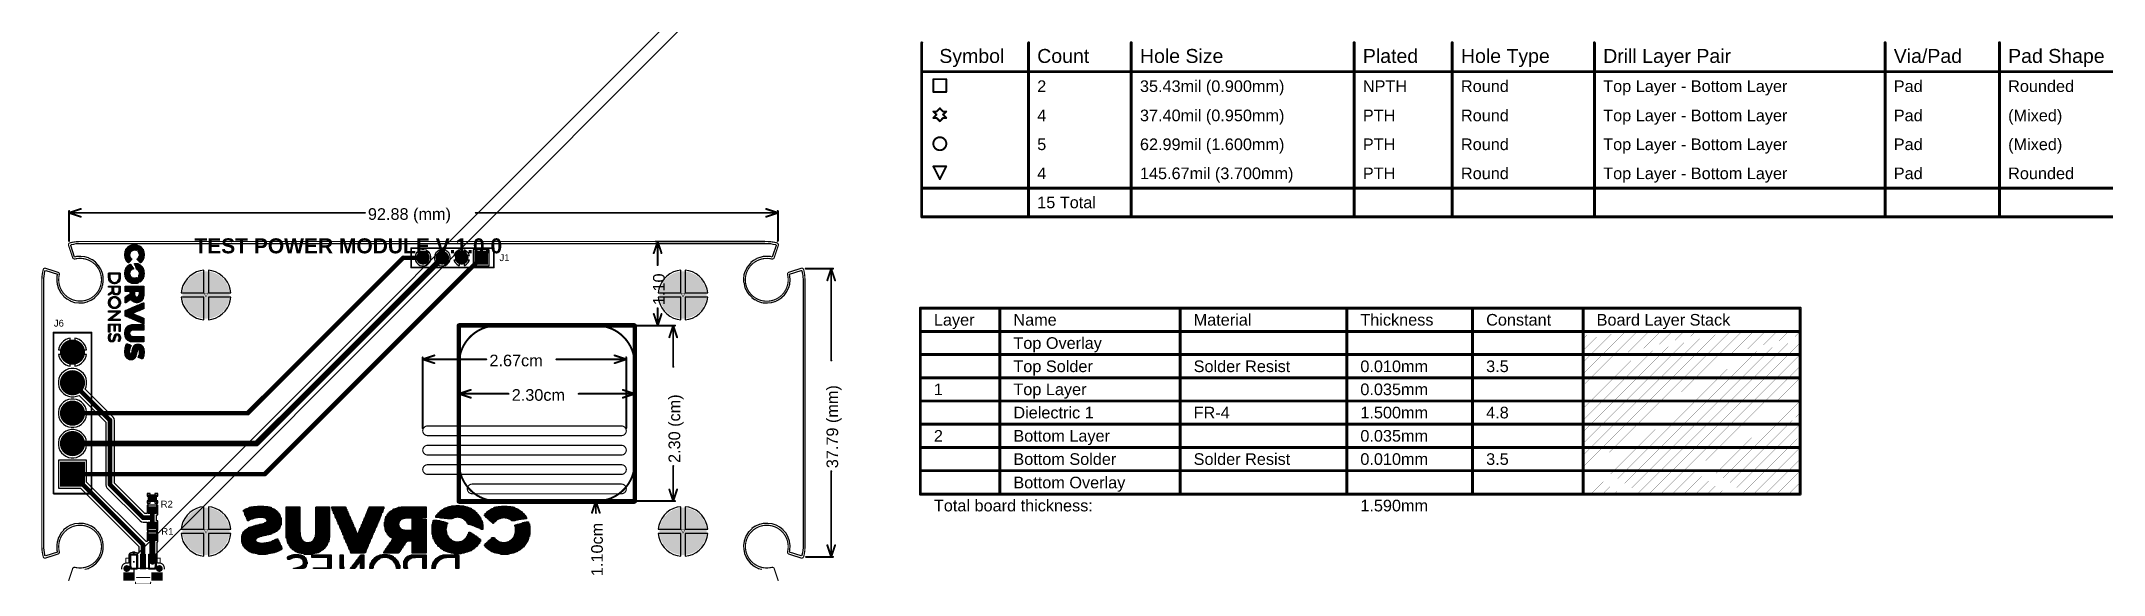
# Model space of a CAD drawing. Header units: inches. Extents: x -1 to 214, y -2 to 213.
# Drawn here: x -0.85 to 9.79, y -1.44 to 1.31 of the extents above; entities that cross this region are included whole.
import ezdxf

# ---------------------------------------------------------------- set-up
doc = ezdxf.new("R2010")
doc.units = ezdxf.units.IN
doc.header["$MEASUREMENT"] = 0
for name, color, linetype in [('Board_outline', 216, 'Continuous'), ('Bottom Layer', 5, 'Continuous'), ('Bottom Overlay', 54, 'Continuous'), ('Bottom Solder', 6, 'Continuous'), ('Dimensions', 6, 'Continuous'), ('Drill Drawing', 1, 'Continuous'), ('Fabrication', 76, 'Continuous'), ('Multi-Layer', 9, 'Continuous'), ('Pad Holes', 156, 'Continuous'), ('Top Layer', 1, 'Continuous'), ('Top Overlay', 2, 'Continuous'), ('Top Paste', 8, 'Continuous'), ('Top Solder', 216, 'Continuous')]:
    doc.layers.add(name, color=color, linetype=linetype)
doc.styles.add('Arial', font='', dxfattribs={"height": 0.2})
doc.styles.add('Arial_Bold', font='', dxfattribs={"height": 0.2})
doc.styles.get('Arial').set_extended_font_data('Arial')
doc.styles.get('Arial_Bold').set_extended_font_data('Arial', bold=True)

msp = doc.modelspace()

# ---------------------------------------------------------------- texts
at = {"layer": 'Dimensions', "style": 'Arial'}
for s, p in [('92.88 (mm)', (0.835, 0.388)), ('2.67cm', (1.462, -0.368)), ('2.30cm', (1.577, -0.546))]:
    msp.add_text(s, height=0.06, dxfattribs=at).set_placement(p)
for s, p in [('1.10', (2.366, -0.052)), ('2.30 (cm)', (2.446, -0.867)), ('37.79 (mm)', (3.261, -0.894)), ('1.10cm', (2.047, -1.451))]:
    msp.add_text(s, height=0.06, rotation=90, dxfattribs=at).set_placement(p)
at = {"layer": 'Drill Drawing', "style": 'Arial'}
for s, height, p in [('Symbol', 0.072, (3.783, 1.198)), ('Count', 0.072, (4.288, 1.198)), ('Hole Size', 0.072, (4.818, 1.198)), ('Plated', 0.072, (5.968, 1.198)), ('Hole Type', 0.072, (6.474, 1.198)), ('Drill Layer Pair', 0.072, (7.208, 1.198)), ('Via/Pad', 0.072, (8.707, 1.198)), ('Pad Shape', 0.072, (9.297, 1.198)), ('2', 0.06, (4.288, 1.048)), ('35.43mil (0.900mm)', 0.06, (4.818, 1.048)), ('NPTH', 0.06, (5.968, 1.048)), ('Round', 0.06, (6.474, 1.048)), ('Top Layer - Bottom Layer', 0.06, (7.208, 1.048)), ('Pad', 0.06, (8.707, 1.048)), ('Rounded', 0.06, (9.297, 1.048)), ('37.40mil (0.950mm)', 0.06, (4.818, 0.897)), ('Round', 0.06, (6.474, 0.897)), ('Pad', 0.06, (8.707, 0.897)), ('(Mixed)', 0.06, (9.297, 0.897)), ('4', 0.06, (4.288, 0.897)), ('PTH', 0.06, (5.968, 0.897)), ('Top Layer - Bottom Layer', 0.06, (7.208, 0.897)), ('5', 0.06, (4.288, 0.748)), ('62.99mil (1.600mm)', 0.06, (4.818, 0.748)), ('PTH', 0.06, (5.968, 0.748)), ('Round', 0.06, (6.474, 0.748)), ('Top Layer - Bottom Layer', 0.06, (7.208, 0.748)), ('Pad', 0.06, (8.707, 0.748)), ('(Mixed)', 0.06, (9.297, 0.748)), ('4', 0.06, (4.288, 0.598)), ('145.67mil (3.700mm)', 0.06, (4.818, 0.598)), ('PTH', 0.06, (5.968, 0.598)), ('Round', 0.06, (6.474, 0.598)), ('Top Layer - Bottom Layer', 0.06, (7.208, 0.598)), ('Pad', 0.06, (8.707, 0.598)), ('Rounded', 0.06, (9.297, 0.598)), ('15 Total', 0.06, (4.288, 0.448))]:
    msp.add_text(s, height=height, dxfattribs=at).set_placement(p)
at = {"layer": 'Fabrication', "style": 'Arial'}
for s, p in [('Layer', (3.755, -0.158)), ('Name', (4.165, -0.158)), ('Material', (5.095, -0.158)), ('Thickness', (5.955, -0.158)), ('Constant', (6.604, -0.158)), ('Board Layer Stack', (7.174, -0.158)), ('Top Overlay', (4.165, -0.278)), ('Top Solder', (4.165, -0.398)), ('Solder Resist', (5.095, -0.398)), ('0.010mm', (5.955, -0.398)), ('3.5', (6.604, -0.398)), ('1', (3.755, -0.517)), ('Top Layer', (4.165, -0.517)), ('0.035mm', (5.955, -0.517)), ('Dielectric 1', (4.165, -0.637)), ('FR-4', (5.095, -0.637)), ('1.500mm', (5.955, -0.637)), ('4.8', (6.604, -0.637)), ('2', (3.755, -0.757)), ('Bottom Layer', (4.165, -0.757)), ('0.035mm', (5.955, -0.757)), ('Bottom Solder', (4.165, -0.877)), ('Solder Resist', (5.095, -0.877)), ('0.010mm', (5.955, -0.877)), ('3.5', (6.604, -0.877)), ('Bottom Overlay', (4.165, -0.998)), ('Total board thickness:', (3.755, -1.117)), ('1.590mm', (5.955, -1.117))]:
    msp.add_text(s, height=0.06, dxfattribs=at).set_placement(p)
at = {"layer": 'Top Overlay', "style": 'Arial_Bold'}
msp.add_text('TEST POWER MODULE V.1.0.0', height=0.07748, rotation=360, dxfattribs=at).set_placement((-0.06, 0.215))
at = {"layer": 'Top Overlay', "style": 'Arial'}
for s, p in [('J1', (1.514, 0.175)), ('J6', (-0.785, -0.163)), ('R2', (-0.234, -1.097)), ('R1', (-0.231, -1.238))]:
    msp.add_text(s, height=0.035, dxfattribs=at).set_placement(p)

# ---------------------------------------------------------------- blocks, each defined once
blk = doc.blocks.new('FPG40004_S05S1017M_2')
at = {"layer": 'Bottom Layer'}
blk.add_hatch(color=5, dxfattribs=at).paths.add_polyline_path([(-0.378, 0.063), (-0.252, 0.063), (-0.252, -0.063), (-0.378, -0.063)])
h = blk.add_hatch(color=5, dxfattribs=at)
edge = h.paths.add_edge_path()
edge.add_arc((-0.157, 0), 0.063, 0, 360)
h = blk.add_hatch(color=5, dxfattribs=at)
edge = h.paths.add_edge_path()
edge.add_arc((0, 0), 0.063, 0, 360)
h = blk.add_hatch(color=5, dxfattribs=at)
edge = h.paths.add_edge_path()
edge.add_arc((0.157, 0), 0.063, 0, 360)
h = blk.add_hatch(color=5, dxfattribs=at)
edge = h.paths.add_edge_path()
edge.add_arc((0.315, 0), 0.063, 0, 360)
at = {"layer": 'Bottom Solder'}
blk.add_hatch(color=6, dxfattribs=at).paths.add_polyline_path([(-0.38, 0.065), (-0.25, 0.065), (-0.25, -0.065), (-0.38, -0.065)])
h = blk.add_hatch(color=6, dxfattribs=at)
edge = h.paths.add_edge_path()
edge.add_arc((-0.157, 0), 0.065, 0, 360)
h = blk.add_hatch(color=6, dxfattribs=at)
edge = h.paths.add_edge_path()
edge.add_arc((0, 0), 0.065, 0, 360)
h = blk.add_hatch(color=6, dxfattribs=at)
edge = h.paths.add_edge_path()
edge.add_arc((0.157, 0), 0.065, 0, 360)
h = blk.add_hatch(color=6, dxfattribs=at)
edge = h.paths.add_edge_path()
edge.add_arc((0.315, 0), 0.065, 0, 360)
at = {"layer": 'Multi-Layer'}
blk.add_hatch(color=9, dxfattribs=at).paths.add_polyline_path([(-0.378, 0.063), (-0.252, 0.063), (-0.252, -0.063), (-0.378, -0.063)])
h = blk.add_hatch(color=9, dxfattribs=at)
edge = h.paths.add_edge_path()
edge.add_arc((-0.157, 0), 0.063, 0, 360)
h = blk.add_hatch(color=9, dxfattribs=at)
edge = h.paths.add_edge_path()
edge.add_arc((0, 0), 0.063, 0, 360)
h = blk.add_hatch(color=9, dxfattribs=at)
edge = h.paths.add_edge_path()
edge.add_arc((0.157, 0), 0.063, 0, 360)
h = blk.add_hatch(color=9, dxfattribs=at)
edge = h.paths.add_edge_path()
edge.add_arc((0.315, 0), 0.063, 0, 360)
at = {"layer": 'Pad Holes'}
h = blk.add_hatch(color=7, dxfattribs=at)
edge = h.paths.add_edge_path()
edge.add_arc((-0.315, 0), 0.0315, 0, 360)
h = blk.add_hatch(color=7, dxfattribs=at)
edge = h.paths.add_edge_path()
edge.add_arc((-0.157, 0), 0.0315, 0, 360)
h = blk.add_hatch(color=7, dxfattribs=at)
edge = h.paths.add_edge_path()
edge.add_arc((0, 0), 0.0315, 0, 360)
h = blk.add_hatch(color=7, dxfattribs=at)
edge = h.paths.add_edge_path()
edge.add_arc((0.157, 0), 0.0315, 0, 360)
h = blk.add_hatch(color=7, dxfattribs=at)
edge = h.paths.add_edge_path()
edge.add_arc((0.315, 0), 0.0315, 0, 360)
at = {"layer": 'Top Layer'}
blk.add_hatch(color=1, dxfattribs=at).paths.add_polyline_path([(-0.378, 0.063), (-0.252, 0.063), (-0.252, -0.063), (-0.378, -0.063)])
h = blk.add_hatch(color=1, dxfattribs=at)
edge = h.paths.add_edge_path()
edge.add_arc((-0.157, 0), 0.063, 0, 360)
h = blk.add_hatch(color=1, dxfattribs=at)
edge = h.paths.add_edge_path()
edge.add_arc((0, 0), 0.063, 0, 360)
h = blk.add_hatch(color=1, dxfattribs=at)
edge = h.paths.add_edge_path()
edge.add_arc((0.157, 0), 0.063, 0, 360)
h = blk.add_hatch(color=1, dxfattribs=at)
edge = h.paths.add_edge_path()
edge.add_arc((0.315, 0), 0.063, 0, 360)
at = {"layer": 'Top Solder'}
blk.add_hatch(color=216, dxfattribs=at).paths.add_polyline_path([(-0.38, 0.065), (-0.25, 0.065), (-0.25, -0.065), (-0.38, -0.065)])
h = blk.add_hatch(color=216, dxfattribs=at)
edge = h.paths.add_edge_path()
edge.add_arc((-0.157, 0), 0.065, 0, 360)
h = blk.add_hatch(color=216, dxfattribs=at)
edge = h.paths.add_edge_path()
edge.add_arc((0, 0), 0.065, 0, 360)
h = blk.add_hatch(color=216, dxfattribs=at)
edge = h.paths.add_edge_path()
edge.add_arc((0.157, 0), 0.065, 0, 360)
h = blk.add_hatch(color=216, dxfattribs=at)
edge = h.paths.add_edge_path()
edge.add_arc((0.315, 0), 0.065, 0, 360)
at = {"layer": 'Top Overlay', "const_width": 0.01}
for points in [[(-0.415, 0.098), (-0.415, -0.098)], [(-0.415, 0.098), (0.415, 0.098)], [(0.415, 0.098), (0.415, -0.098)], [(-0.415, -0.098), (0.415, -0.098)]]:
    blk.add_lwpolyline(points, dxfattribs=at)
at = {"layer": 'Top Overlay', "const_width": 0.005}
for points in [[(-0.417, 0.098, 1), (-0.412, 0.098, 1)], [(-0.417, 0.098, 1), (-0.412, 0.098, 1)], [(0.413, 0.098, 1), (0.418, 0.098, 1)], [(0.413, 0.098, 1), (0.418, 0.098, 1)], [(-0.417, -0.098, 1), (-0.412, -0.098, 1)], [(-0.417, -0.098, 1), (-0.412, -0.098, 1)], [(0.413, -0.098, 1), (0.418, -0.098, 1)], [(0.413, -0.098, 1), (0.418, -0.098, 1)]]:
    blk.add_lwpolyline(points, format="xyb", close=True, dxfattribs=at)
blk = doc.blocks.new('HDR1X4_F______3')
at = {"layer": 'Bottom Layer'}
blk.add_hatch(color=5, dxfattribs=at).paths.add_polyline_path([(-0.181, 0.031), (-0.119, 0.031), (-0.119, -0.031), (-0.181, -0.031)])
h = blk.add_hatch(color=5, dxfattribs=at)
edge = h.paths.add_edge_path()
edge.add_arc((-0.05, 0), 0.0315, 0, 360)
h = blk.add_hatch(color=5, dxfattribs=at)
edge = h.paths.add_edge_path()
edge.add_arc((0.05, 0), 0.0315, 0, 360)
h = blk.add_hatch(color=5, dxfattribs=at)
edge = h.paths.add_edge_path()
edge.add_arc((0.15, 0), 0.0315, 0, 360)
at = {"layer": 'Bottom Solder'}
blk.add_hatch(color=6, dxfattribs=at).paths.add_polyline_path([(-0.185, 0.035), (-0.115, 0.035), (-0.115, -0.035), (-0.185, -0.035)])
h = blk.add_hatch(color=6, dxfattribs=at)
edge = h.paths.add_edge_path()
edge.add_arc((-0.05, 0), 0.0355, 0, 360)
h = blk.add_hatch(color=6, dxfattribs=at)
edge = h.paths.add_edge_path()
edge.add_arc((0.05, 0), 0.0355, 0, 360)
h = blk.add_hatch(color=6, dxfattribs=at)
edge = h.paths.add_edge_path()
edge.add_arc((0.15, 0), 0.0355, 0, 360)
at = {"layer": 'Multi-Layer'}
blk.add_hatch(color=9, dxfattribs=at).paths.add_polyline_path([(-0.181, 0.031), (-0.119, 0.031), (-0.119, -0.031), (-0.181, -0.031)])
h = blk.add_hatch(color=9, dxfattribs=at)
edge = h.paths.add_edge_path()
edge.add_arc((-0.05, 0), 0.0315, 0, 360)
h = blk.add_hatch(color=9, dxfattribs=at)
edge = h.paths.add_edge_path()
edge.add_arc((0.05, 0), 0.0315, 0, 360)
h = blk.add_hatch(color=9, dxfattribs=at)
edge = h.paths.add_edge_path()
edge.add_arc((0.15, 0), 0.0315, 0, 360)
at = {"layer": 'Pad Holes'}
h = blk.add_hatch(color=7, dxfattribs=at)
edge = h.paths.add_edge_path()
edge.add_arc((-0.15, 0), 0.0187, 0, 360)
h = blk.add_hatch(color=7, dxfattribs=at)
edge = h.paths.add_edge_path()
edge.add_arc((-0.05, 0), 0.0187, 0, 360)
h = blk.add_hatch(color=7, dxfattribs=at)
edge = h.paths.add_edge_path()
edge.add_arc((0.05, 0), 0.0187, 0, 360)
h = blk.add_hatch(color=7, dxfattribs=at)
edge = h.paths.add_edge_path()
edge.add_arc((0.15, 0), 0.0187, 0, 360)
at = {"layer": 'Top Layer'}
blk.add_hatch(color=1, dxfattribs=at).paths.add_polyline_path([(-0.181, 0.031), (-0.119, 0.031), (-0.119, -0.031), (-0.181, -0.031)])
h = blk.add_hatch(color=1, dxfattribs=at)
edge = h.paths.add_edge_path()
edge.add_arc((-0.05, 0), 0.0315, 0, 360)
h = blk.add_hatch(color=1, dxfattribs=at)
edge = h.paths.add_edge_path()
edge.add_arc((0.05, 0), 0.0315, 0, 360)
h = blk.add_hatch(color=1, dxfattribs=at)
edge = h.paths.add_edge_path()
edge.add_arc((0.15, 0), 0.0315, 0, 360)
at = {"layer": 'Top Solder'}
blk.add_hatch(color=216, dxfattribs=at).paths.add_polyline_path([(-0.185, 0.035), (-0.115, 0.035), (-0.115, -0.035), (-0.185, -0.035)])
h = blk.add_hatch(color=216, dxfattribs=at)
edge = h.paths.add_edge_path()
edge.add_arc((-0.05, 0), 0.0355, 0, 360)
h = blk.add_hatch(color=216, dxfattribs=at)
edge = h.paths.add_edge_path()
edge.add_arc((0.05, 0), 0.0355, 0, 360)
h = blk.add_hatch(color=216, dxfattribs=at)
edge = h.paths.add_edge_path()
edge.add_arc((0.15, 0), 0.0355, 0, 360)
at = {"layer": 'Top Overlay', "const_width": 0.00787}
for points in [[(-0.216, 0.05), (-0.216, -0.05)], [(0.211, 0.05), (-0.216, 0.05)], [(0.211, 0.05), (0.211, -0.05)], [(0.211, -0.05), (-0.216, -0.05)]]:
    blk.add_lwpolyline(points, dxfattribs=at)
at = {"layer": 'Top Overlay', "const_width": 0.00394}
for points in [[(-0.218, 0.05, 1), (-0.214, 0.05, 1)], [(-0.218, 0.05, 1), (-0.214, 0.05, 1)], [(0.209, 0.05, 1), (0.213, 0.05, 1)], [(0.209, 0.05, 1), (0.213, 0.05, 1)], [(-0.218, -0.05, 1), (-0.214, -0.05, 1)], [(-0.218, -0.05, 1), (-0.214, -0.05, 1)], [(0.209, -0.05, 1), (0.213, -0.05, 1)], [(0.209, -0.05, 1), (0.213, -0.05, 1)]]:
    blk.add_lwpolyline(points, format="xyb", close=True, dxfattribs=at)
blk = doc.blocks.new('RES_0603_4')
at = {"layer": 'Top Layer'}
for points in [[(-0.015, 0.0175), (-0.015, -0.0175), (-0.045, -0.0175), (-0.045, 0.0175)], [(0.045, 0.0175), (0.045, -0.0175), (0.015, -0.0175), (0.015, 0.0175)]]:
    blk.add_hatch(color=1, dxfattribs=at).paths.add_polyline_path(points)
at = {"layer": 'Top Paste'}
for points in [[(-0.015, 0.0175), (-0.015, -0.0175), (-0.045, -0.0175), (-0.045, 0.0175)], [(0.045, 0.0175), (0.045, -0.0175), (0.015, -0.0175), (0.015, 0.0175)]]:
    blk.add_hatch(color=8, dxfattribs=at).paths.add_polyline_path(points)
at = {"layer": 'Top Solder'}
for points in [[(-0.011, 0.0215), (-0.011, -0.0215), (-0.049, -0.0215), (-0.049, 0.0215)], [(0.049, 0.0215), (0.049, -0.0215), (0.011, -0.0215), (0.011, 0.0215)]]:
    blk.add_hatch(color=216, dxfattribs=at).paths.add_polyline_path(points)
at = {"layer": 'Top Overlay', "const_width": 0.005}
for points in [[(-0.048, -0.021), (-0.048, 0.021)], [(0.048, 0.021), (-0.048, 0.021)], [(0.048, -0.021), (0.048, 0.021)], [(0.048, -0.021), (-0.048, -0.021)]]:
    blk.add_lwpolyline(points, dxfattribs=at)
at = {"layer": 'Top Overlay', "const_width": 0.0025}
for points in [[(-0.04925, 0.021, 1), (-0.04675, 0.021, 1)], [(-0.04925, 0.021, 1), (-0.04675, 0.021, 1)], [(0.04675, 0.021, 1), (0.04925, 0.021, 1)], [(0.04675, 0.021, 1), (0.04925, 0.021, 1)], [(-0.04925, -0.021, 1), (-0.04675, -0.021, 1)], [(-0.04925, -0.021, 1), (-0.04675, -0.021, 1)], [(0.04675, -0.021, 1), (0.04925, -0.021, 1)], [(0.04675, -0.021, 1), (0.04925, -0.021, 1)]]:
    blk.add_lwpolyline(points, format="xyb", close=True, dxfattribs=at)
blk = doc.blocks.new('RES_0603_5')
at = {"layer": 'Top Layer'}
for points in [[(-0.015, 0.0175), (-0.015, -0.0175), (-0.045, -0.0175), (-0.045, 0.0175)], [(0.045, 0.0175), (0.045, -0.0175), (0.015, -0.0175), (0.015, 0.0175)]]:
    blk.add_hatch(color=1, dxfattribs=at).paths.add_polyline_path(points)
at = {"layer": 'Top Paste'}
for points in [[(-0.015, 0.0175), (-0.015, -0.0175), (-0.045, -0.0175), (-0.045, 0.0175)], [(0.045, 0.0175), (0.045, -0.0175), (0.015, -0.0175), (0.015, 0.0175)]]:
    blk.add_hatch(color=8, dxfattribs=at).paths.add_polyline_path(points)
at = {"layer": 'Top Solder'}
for points in [[(-0.011, 0.0215), (-0.011, -0.0215), (-0.049, -0.0215), (-0.049, 0.0215)], [(0.049, 0.0215), (0.049, -0.0215), (0.011, -0.0215), (0.011, 0.0215)]]:
    blk.add_hatch(color=216, dxfattribs=at).paths.add_polyline_path(points)
at = {"layer": 'Top Overlay', "const_width": 0.005}
for points in [[(0.048, 0.021), (-0.048, 0.021)], [(-0.048, -0.021), (-0.048, 0.021)], [(0.048, -0.021), (0.048, 0.021)], [(0.048, -0.021), (-0.048, -0.021)]]:
    blk.add_lwpolyline(points, dxfattribs=at)
at = {"layer": 'Top Overlay', "const_width": 0.0025}
for points in [[(-0.04925, 0.021, 1), (-0.04675, 0.021, 1)], [(-0.04925, 0.021, 1), (-0.04675, 0.021, 1)], [(0.04675, 0.021, 1), (0.04925, 0.021, 1)], [(0.04675, 0.021, 1), (0.04925, 0.021, 1)], [(-0.04925, -0.021, 1), (-0.04675, -0.021, 1)], [(-0.04925, -0.021, 1), (-0.04675, -0.021, 1)], [(0.04675, -0.021, 1), (0.04925, -0.021, 1)], [(0.04675, -0.021, 1), (0.04925, -0.021, 1)]]:
    blk.add_lwpolyline(points, format="xyb", close=True, dxfattribs=at)
blk = doc.blocks.new('SPACER_6')
at = {"layer": 'Bottom Layer'}
h = blk.add_hatch(color=5, dxfattribs=at)
edge = h.paths.add_edge_path()
edge.add_arc((0, 0), 0.118, 0, 360)
at = {"layer": 'Bottom Solder'}
h = blk.add_hatch(color=6, dxfattribs=at)
edge = h.paths.add_edge_path()
edge.add_arc((0, 0), 0.122, 0, 360)
at = {"layer": 'Multi-Layer'}
h = blk.add_hatch(color=9, dxfattribs=at)
edge = h.paths.add_edge_path()
edge.add_arc((0, 0), 0.118, 0, 360)
at = {"layer": 'Pad Holes'}
h = blk.add_hatch(color=7, dxfattribs=at)
edge = h.paths.add_edge_path()
edge.add_arc((0, 0), 0.0728, 0, 360)
at = {"layer": 'Top Layer'}
h = blk.add_hatch(color=1, dxfattribs=at)
edge = h.paths.add_edge_path()
edge.add_arc((0, 0), 0.118, 0, 360)
at = {"layer": 'Top Solder'}
h = blk.add_hatch(color=216, dxfattribs=at)
edge = h.paths.add_edge_path()
edge.add_arc((0, 0), 0.122, 0, 360)
blk = doc.blocks.new('SPACER_7')
at = {"layer": 'Bottom Layer'}
h = blk.add_hatch(color=5, dxfattribs=at)
edge = h.paths.add_edge_path()
edge.add_arc((0, 0), 0.118, 0, 360)
at = {"layer": 'Bottom Solder'}
h = blk.add_hatch(color=6, dxfattribs=at)
edge = h.paths.add_edge_path()
edge.add_arc((0, 0), 0.122, 0, 360)
at = {"layer": 'Multi-Layer'}
h = blk.add_hatch(color=9, dxfattribs=at)
edge = h.paths.add_edge_path()
edge.add_arc((0, 0), 0.118, 0, 360)
at = {"layer": 'Pad Holes'}
h = blk.add_hatch(color=7, dxfattribs=at)
edge = h.paths.add_edge_path()
edge.add_arc((0, 0), 0.0728, 0, 360)
at = {"layer": 'Top Layer'}
h = blk.add_hatch(color=1, dxfattribs=at)
edge = h.paths.add_edge_path()
edge.add_arc((0, 0), 0.118, 0, 360)
at = {"layer": 'Top Solder'}
h = blk.add_hatch(color=216, dxfattribs=at)
edge = h.paths.add_edge_path()
edge.add_arc((0, 0), 0.122, 0, 360)
blk = doc.blocks.new('SPACER_8')
at = {"layer": 'Bottom Layer'}
h = blk.add_hatch(color=5, dxfattribs=at)
edge = h.paths.add_edge_path()
edge.add_arc((0, 0), 0.118, 0, 360)
at = {"layer": 'Bottom Solder'}
h = blk.add_hatch(color=6, dxfattribs=at)
edge = h.paths.add_edge_path()
edge.add_arc((0, 0), 0.122, 0, 360)
at = {"layer": 'Multi-Layer'}
h = blk.add_hatch(color=9, dxfattribs=at)
edge = h.paths.add_edge_path()
edge.add_arc((0, 0), 0.118, 0, 360)
at = {"layer": 'Pad Holes'}
h = blk.add_hatch(color=7, dxfattribs=at)
edge = h.paths.add_edge_path()
edge.add_arc((0, 0), 0.0728, 0, 360)
at = {"layer": 'Top Layer'}
h = blk.add_hatch(color=1, dxfattribs=at)
edge = h.paths.add_edge_path()
edge.add_arc((0, 0), 0.118, 0, 360)
at = {"layer": 'Top Solder'}
h = blk.add_hatch(color=216, dxfattribs=at)
edge = h.paths.add_edge_path()
edge.add_arc((0, 0), 0.122, 0, 360)
blk = doc.blocks.new('SPACER_9')
at = {"layer": 'Bottom Layer'}
h = blk.add_hatch(color=5, dxfattribs=at)
edge = h.paths.add_edge_path()
edge.add_arc((0, 0), 0.118, 0, 360)
at = {"layer": 'Bottom Solder'}
h = blk.add_hatch(color=6, dxfattribs=at)
edge = h.paths.add_edge_path()
edge.add_arc((0, 0), 0.122, 0, 360)
at = {"layer": 'Multi-Layer'}
h = blk.add_hatch(color=9, dxfattribs=at)
edge = h.paths.add_edge_path()
edge.add_arc((0, 0), 0.118, 0, 360)
at = {"layer": 'Pad Holes'}
h = blk.add_hatch(color=7, dxfattribs=at)
edge = h.paths.add_edge_path()
edge.add_arc((0, 0), 0.0728, 0, 360)
at = {"layer": 'Top Layer'}
h = blk.add_hatch(color=1, dxfattribs=at)
edge = h.paths.add_edge_path()
edge.add_arc((0, 0), 0.118, 0, 360)
at = {"layer": 'Top Solder'}
h = blk.add_hatch(color=216, dxfattribs=at)
edge = h.paths.add_edge_path()
edge.add_arc((0, 0), 0.122, 0, 360)
blk = doc.blocks.new('TL3340AF160QG_1')
at = {"layer": 'Bottom Solder'}
h = blk.add_hatch(color=6, dxfattribs=at)
edge = h.paths.add_edge_path()
edge.add_arc((-0.084, 0.003), 0.004, 0, 360)
h = blk.add_hatch(color=6, dxfattribs=at)
edge = h.paths.add_edge_path()
edge.add_arc((0.084, 0.003), 0.004, 0, 360)
at = {"layer": 'Pad Holes'}
h = blk.add_hatch(color=7, dxfattribs=at)
edge = h.paths.add_edge_path()
edge.add_arc((-0.084, 0.003), 0.0177, 0, 360)
h = blk.add_hatch(color=7, dxfattribs=at)
edge = h.paths.add_edge_path()
edge.add_arc((0.084, 0.003), 0.0177, 0, 360)
at = {"layer": 'Top Layer'}
for points in [[(-0.052, 0.042), (-0.044, 0.042), (-0.044, 0.034), (-0.052, 0.034)], [(-0.012, 0.074), (0.012, 0.074), (0.012, 0.003), (-0.012, 0.003)], [(0.044, 0.042), (0.052, 0.042), (0.052, 0.034), (0.044, 0.034)], [(-0.047, -0.056), (-0.098, -0.056), (-0.098, -0.021), (-0.047, -0.021)], [(0.047, -0.021), (0.098, -0.021), (0.098, -0.056), (0.047, -0.056)]]:
    blk.add_hatch(color=1, dxfattribs=at).paths.add_polyline_path(points)
at = {"layer": 'Top Paste'}
for points in [[(-0.012, 0.074), (0.012, 0.074), (0.012, 0.003), (-0.012, 0.003)], [(-0.047, -0.056), (-0.098, -0.056), (-0.098, -0.021), (-0.047, -0.021)], [(0.047, -0.021), (0.098, -0.021), (0.098, -0.056), (0.047, -0.056)]]:
    blk.add_hatch(color=8, dxfattribs=at).paths.add_polyline_path(points)
at = {"layer": 'Top Solder'}
h = blk.add_hatch(color=216, dxfattribs=at)
edge = h.paths.add_edge_path()
edge.add_arc((-0.084, 0.003), 0.004, 0, 360)
for points in [[(-0.016, 0.078), (0.016, 0.078), (0.016, -0.001), (-0.016, -0.001)], [(-0.043, -0.06), (-0.102, -0.06), (-0.102, -0.017), (-0.043, -0.017)], [(0.043, -0.017), (0.102, -0.017), (0.102, -0.06), (0.043, -0.06)]]:
    blk.add_hatch(color=216, dxfattribs=at).paths.add_polyline_path(points)
h = blk.add_hatch(color=216, dxfattribs=at)
edge = h.paths.add_edge_path()
edge.add_arc((0.084, 0.003), 0.004, 0, 360)
at = {"layer": 'Top Layer'}
for p, q in [((-0.063, 0.015), (-0.063, 0.074)), ((-0.063, 0.074), (-0.033, 0.074)), ((-0.063, 0.014), (-0.063, 0.015)), ((-0.062, 0.013), (-0.063, 0.014)), ((-0.063, 0.014), (-0.063, 0.014)), ((-0.062, 0.012), (-0.062, 0.013)), ((-0.062, 0.013), (-0.062, 0.013)), ((-0.062, 0.011), (-0.062, 0.012)), ((-0.062, 0.012), (-0.062, 0.012)), ((-0.061, 0.011), (-0.062, 0.011)), ((-0.061, 0.01), (-0.061, 0.011)), ((-0.061, 0.009), (-0.061, 0.01)), ((-0.061, 0.008), (-0.061, 0.009)), ((-0.061, 0.009), (-0.061, 0.009)), ((-0.06, 0.008), (-0.061, 0.008)), ((-0.06, 0.007), (-0.06, 0.008)), ((-0.06, 0.006), (-0.06, 0.007)), ((-0.06, 0.005), (-0.06, 0.006)), ((-0.06, 0.006), (-0.06, 0.006)), ((-0.06, 0.006), (-0.06, 0.006)), ((-0.06, 0.004), (-0.06, 0.005)), ((-0.06, 0.005), (-0.06, 0.005)), ((-0.06, 0.003), (-0.06, 0.004)), ((-0.033, 0.003), (-0.06, 0.003)), ((-0.06, 0.003), (-0.06, 0.003)), ((-0.033, 0.074), (-0.033, 0.003)), ((0.033, 0.003), (0.033, 0.074)), ((0.033, 0.074), (0.063, 0.074)), ((0.06, 0.003), (0.033, 0.003)), ((0.061, 0.008), (0.06, 0.008)), ((0.06, 0.008), (0.06, 0.007)), ((0.06, 0.007), (0.06, 0.006)), ((0.06, 0.006), (0.06, 0.006)), ((0.06, 0.006), (0.06, 0.006)), ((0.06, 0.006), (0.06, 0.005)), ((0.06, 0.005), (0.06, 0.005)), ((0.06, 0.005), (0.06, 0.004)), ((0.06, 0.004), (0.06, 0.003)), ((0.06, 0.003), (0.06, 0.003)), ((0.062, 0.011), (0.061, 0.011)), ((0.061, 0.011), (0.061, 0.01)), ((0.061, 0.01), (0.061, 0.009)), ((0.061, 0.009), (0.061, 0.009)), ((0.061, 0.009), (0.061, 0.008)), ((0.063, 0.014), (0.062, 0.013)), ((0.062, 0.013), (0.062, 0.013)), ((0.062, 0.013), (0.062, 0.012)), ((0.062, 0.012), (0.062, 0.012)), ((0.062, 0.012), (0.062, 0.011)), ((0.063, 0.074), (0.063, 0.015)), ((0.063, 0.015), (0.063, 0.014)), ((0.063, 0.014), (0.063, 0.014))]:
    blk.add_line(p, q, dxfattribs=at)
at = {"layer": 'Top Overlay'}
for points, const_width in [([(-0.089, 0.033), (-0.089, 0.056)], 0.005), ([(-0.089, 0.056), (-0.075, 0.056)], 0.005), ([(-0.053, 0.087), (-0.048, 0.082)], 0.00787), ([(-0.053, 0.087), (-0.043, 0.087)], 0.00787), ([(-0.048, 0.082), (-0.043, 0.087)], 0.00787), ([(0.075, 0.056), (0.089, 0.056)], 0.005), ([(0.089, 0.033), (0.089, 0.056)], 0.005), ([(-0.039, -0.078), (-0.039, -0.068)], 0.005), ([(-0.039, -0.078), (0.039, -0.078)], 0.005), ([(-0.035, -0.044), (0.035, -0.044)], 0.005), ([(0.039, -0.078), (0.039, -0.068)], 0.005)]:
    blk.add_lwpolyline(points, dxfattribs=dict(at, const_width=const_width))
for points, const_width in [([(-0.09, 0.056, 1), (-0.087, 0.056, 1)], 0.0025), ([(-0.09, 0.056, 1), (-0.087, 0.056, 1)], 0.0025), ([(-0.09, 0.033, 1), (-0.087, 0.033, 1)], 0.0025), ([(-0.077, 0.056, 1), (-0.074, 0.056, 1)], 0.0025), ([(-0.055, 0.087, 1), (-0.051, 0.087, 1)], 0.00394), ([(-0.055, 0.087, 1), (-0.051, 0.087, 1)], 0.00394), ([(-0.05, 0.082, 1), (-0.046, 0.082, 1)], 0.00394), ([(-0.05, 0.082, 1), (-0.046, 0.082, 1)], 0.00394), ([(-0.045, 0.087, 1), (-0.041, 0.087, 1)], 0.00394), ([(-0.045, 0.087, 1), (-0.041, 0.087, 1)], 0.00394), ([(0.074, 0.056, 1), (0.077, 0.056, 1)], 0.0025), ([(0.087, 0.056, 1), (0.09, 0.056, 1)], 0.0025), ([(0.087, 0.056, 1), (0.09, 0.056, 1)], 0.0025), ([(0.087, 0.033, 1), (0.09, 0.033, 1)], 0.0025), ([(-0.041, -0.068, 1), (-0.038, -0.068, 1)], 0.0025), ([(-0.041, -0.078, 1), (-0.038, -0.078, 1)], 0.0025), ([(-0.041, -0.078, 1), (-0.038, -0.078, 1)], 0.0025), ([(-0.036, -0.044, 1), (-0.034, -0.044, 1)], 0.0025), ([(0.034, -0.044, 1), (0.036, -0.044, 1)], 0.0025), ([(0.038, -0.068, 1), (0.041, -0.068, 1)], 0.0025), ([(0.038, -0.078, 1), (0.041, -0.078, 1)], 0.0025), ([(0.038, -0.078, 1), (0.041, -0.078, 1)], 0.0025)]:
    blk.add_lwpolyline(points, format="xyb", close=True, dxfattribs=dict(at, const_width=const_width))
at = {"layer": 'Top Solder'}
for p, q in [((-0.03, 0.077), (214.226, 214.668)), ((0.066, 0.077), (214.226, 214.668)), ((-0.067, 0.074), (-0.066, 0.077)), ((-0.067, 0.015), (-0.067, 0.074)), ((-0.067, 0.014), (-0.067, 0.015)), ((-0.067, 0.013), (-0.067, 0.014)), ((-0.067, 0.012), (-0.067, 0.013)), ((-0.066, 0.011), (-0.067, 0.012)), ((-0.067, 0.012), (-0.067, 0.012)), ((-0.066, 0.077), (-0.063, 0.078)), ((-0.066, 0.01), (-0.066, 0.011)), ((-0.066, 0.011), (-0.066, 0.011)), ((-0.066, 0.011), (-0.066, 0.011)), ((-0.065, 0.009), (-0.066, 0.01)), ((-0.066, 0.01), (-0.066, 0.01)), ((-0.066, 0.01), (-0.066, 0.01)), ((-0.066, 0.01), (-0.066, 0.01)), ((-0.065, 0.008), (-0.065, 0.009)), ((-0.065, 0.009), (-0.065, 0.009)), ((-0.065, 0.007), (-0.065, 0.008)), ((-0.065, 0.008), (-0.065, 0.008)), ((-0.065, 0.008), (-0.065, 0.008)), ((-0.065, 0.006), (-0.065, 0.007)), ((-0.065, 0.007), (-0.065, 0.007)), ((-0.065, 0.007), (-0.065, 0.007)), ((-0.065, 0.005), (-0.065, 0.006)), ((-0.065, 0.006), (-0.065, 0.006)), ((-0.064, 0.005), (-0.065, 0.005)), ((-0.065, 0.005), (-0.064, 0.005)), ((-0.064, 0.005), (-0.065, 0.005)), ((-0.064, 0.004), (-0.064, 0.005)), ((-0.064, 0.003), (-0.064, 0.004)), ((-0.064, 0.004), (-0.064, 0.004)), ((-0.064, 0.001), (-0.064, 0.003)), ((-0.064, 0.003), (-0.064, 0.003)), ((-0.064, 0.003), (-0.064, 0.003)), ((-0.064, 0.003), (-0.064, 0.003)), ((-0.063, 0), (-0.064, 0.001)), ((-0.063, 0.078), (-0.033, 0.078)), ((-0.033, 0.078), (-0.03, 0.077)), ((-0.03, 0.077), (-0.029, 0.074)), ((-0.029, 0.003), (-0.03, 0)), ((-0.029, 0.074), (-0.029, 0.003)), ((0.029, 0.074), (0.03, 0.077)), ((0.029, 0.003), (0.029, 0.074)), ((0.03, 0), (0.029, 0.003)), ((0.03, 0.077), (0.033, 0.078)), ((0.033, 0.078), (0.063, 0.078)), ((0.063, 0.078), (0.066, 0.077)), ((0.064, 0.001), (0.063, 0)), ((0.065, 0.005), (0.064, 0.005)), ((0.064, 0.005), (0.065, 0.005)), ((0.065, 0.005), (0.064, 0.005)), ((0.064, 0.005), (0.064, 0.004)), ((0.064, 0.004), (0.064, 0.004)), ((0.064, 0.004), (0.064, 0.003)), ((0.064, 0.003), (0.064, 0.003)), ((0.064, 0.003), (0.064, 0.003)), ((0.064, 0.003), (0.064, 0.003)), ((0.064, 0.003), (0.064, 0.001)), ((0.066, 0.01), (0.065, 0.009)), ((0.065, 0.009), (0.065, 0.009)), ((0.065, 0.009), (0.065, 0.008)), ((0.065, 0.008), (0.065, 0.008)), ((0.065, 0.008), (0.065, 0.008)), ((0.065, 0.008), (0.065, 0.007)), ((0.065, 0.007), (0.065, 0.007)), ((0.065, 0.007), (0.065, 0.007)), ((0.065, 0.007), (0.065, 0.006)), ((0.065, 0.006), (0.065, 0.006)), ((0.065, 0.006), (0.065, 0.005)), ((0.066, 0.077), (0.067, 0.074)), ((0.067, 0.012), (0.066, 0.011)), ((0.066, 0.011), (0.066, 0.011)), ((0.066, 0.011), (0.066, 0.011)), ((0.066, 0.011), (0.066, 0.01)), ((0.066, 0.01), (0.066, 0.01)), ((0.066, 0.01), (0.066, 0.01)), ((0.066, 0.01), (0.066, 0.01)), ((0.067, 0.074), (0.067, 0.015)), ((0.067, 0.015), (0.067, 0.014)), ((0.067, 0.014), (0.067, 0.013)), ((0.067, 0.013), (0.067, 0.012)), ((0.067, 0.012), (0.067, 0.012)), ((-0.062, -0.001), (-0.063, 0)), ((-0.063, 0), (-0.063, 0)), ((-0.063, 0), (-0.063, 0)), ((-0.06, -0.001), (-0.062, -0.001)), ((-0.033, -0.001), (-0.06, -0.001)), ((-0.06, -0.001), (-0.06, -0.001)), ((-0.06, -0.001), (-0.06, -0.001)), ((-0.03, 0), (-0.033, -0.001)), ((0.033, -0.001), (0.03, 0)), ((0.06, -0.001), (0.033, -0.001)), ((0.062, -0.001), (0.06, -0.001)), ((0.06, -0.001), (0.06, -0.001)), ((0.06, -0.001), (0.06, -0.001)), ((0.063, 0), (0.062, -0.001)), ((0.063, 0), (0.063, 0)), ((0.063, 0), (0.063, 0))]:
    blk.add_line(p, q, dxfattribs=at)

# ---------------------------------------------------------------- linework, layer by layer
at = {"layer": 'Board_outline'}
for points, const_width in [([(-0.709, 0.256, -0.429723), (-0.703, 0.269)], 0.006), ([(-0.703, 0.269, -0.065034), (-0.652, 0.276)], 0.006), ([(2.893, 0.276, -0.067878), (2.946, 0.269)], 0.006), ([(2.946, 0.269, -0.418187), (2.952, 0.256)], 0.006), ([(-0.847, 0.079, -0.067325), (-0.84, 0.131)], 0.006), ([(-0.84, 0.131, -0.429721), (-0.828, 0.138)], 0.006), ([(-0.764, 0.117, -0.390333), (-0.757, 0.105)], 0.006), ([(-0.676, 0.186, -3.570956), (-0.757, 0.105)], 0.006), ([(-0.676, 0.186, -0.390332), (-0.688, 0.193)], 0.006), ([(3, 0.105, -3.554255), (2.918, 0.186)], 0.006), ([(2.931, 0.192, -0.382596), (2.919, 0.186)], 0.006), ([(3, 0.105, -0.389655), (3.006, 0.117)], 0.006), ([(3.07, 0.138, -0.436018), (3.083, 0.131)], 0.006), ([(3.083, 0.131, -0.045205), (3.089, 0.096)], 0.006), ([(1.305, -0.355, -0.414214), (1.502, -0.158)], 0.01), ([(2.014, -0.158, -0.414214), (2.211, -0.355)], 0.01), ([(1.502, -1.064, -0.414214), (1.305, -0.867)], 0.01), ([(2.211, -0.867, -0.414214), (2.014, -1.064)], 0.01), ([(-0.757, -1.325, -3.570754), (-0.676, -1.406)], 0.006), ([(2.919, -1.406, -3.571262), (3, -1.325)], 0.006), ([(-0.84, -1.351, -0.067325), (-0.847, -1.299)], 0.006), ([(-0.828, -1.358, -0.429718), (-0.84, -1.351)], 0.006), ([(-0.757, -1.325, -0.390333), (-0.764, -1.337)], 0.006), ([(3.006, -1.337, -0.390333), (3, -1.325)], 0.006), ([(3.082, -1.352, -0.403996), (3.07, -1.358)], 0.006), ([(3.09, -1.299, -0.068429), (3.083, -1.352)], 0.006), ([(-0.688, -1.412, -0.390327), (-0.676, -1.406)], 0.006), ([(2.919, -1.406, -0.390325), (2.931, -1.412)], 0.006)]:
    msp.add_lwpolyline(points, format="xyb", dxfattribs=dict(at, const_width=const_width))
for points, const_width in [([(-0.709, 0.256), (-0.688, 0.193)], 0.006), ([(-0.652, 0.276), (-0.65, 0.276)], 0.006), ([(-0.65, 0.276), (2.893, 0.276)], 0.006), ([(2.931, 0.192), (2.952, 0.256)], 0.006), ([(-0.828, 0.138), (-0.764, 0.117)], 0.006), ([(2.918, 0.186), (2.919, 0.186)], 0.006), ([(3.006, 0.117), (3.07, 0.138)], 0.006), ([(-0.847, -1.299), (-0.847, 0.079)], 0.006), ([(3.089, 0.096), (3.09, 0.079)], 0.006), ([(3.09, -1.299), (3.09, 0.079)], 0.006), ([(1.502, -0.158), (2.014, -0.158)], 0.01), ([(1.305, -0.867), (1.305, -0.355)], 0.01), ([(2.211, -0.867), (2.211, -0.355)], 0.01), ([(1.502, -1.064), (2.014, -1.064)], 0.01), ([(-0.828, -1.358), (-0.764, -1.337)], 0.006), ([(3.006, -1.337), (3.07, -1.358)], 0.006), ([(3.082, -1.352), (3.083, -1.352)], 0.006), ([(-0.709, -1.476), (-0.688, -1.412)], 0.006), ([(2.931, -1.412), (2.952, -1.476)], 0.006)]:
    msp.add_lwpolyline(points, dxfattribs=dict(at, const_width=const_width))
for points, const_width in [([(-0.711, 0.256, 1), (-0.708, 0.256, 1)], 0.003), ([(-0.711, 0.256, 1), (-0.708, 0.256, 1)], 0.003), ([(-0.704, 0.269, 1), (-0.701, 0.269, 1)], 0.003), ([(-0.704, 0.269, 1), (-0.701, 0.269, 1)], 0.003), ([(-0.654, 0.276, 1), (-0.651, 0.276, 1)], 0.003), ([(-0.654, 0.276, 1), (-0.651, 0.276, 1)], 0.003), ([(-0.652, 0.276, 1), (-0.649, 0.276, 1)], 0.003), ([(-0.652, 0.276, 1), (-0.649, 0.276, 1)], 0.003), ([(2.891, 0.276, 1), (2.894, 0.276, 1)], 0.003), ([(2.891, 0.276, 1), (2.894, 0.276, 1)], 0.003), ([(2.944, 0.269, 1), (2.947, 0.269, 1)], 0.003), ([(2.944, 0.269, 1), (2.947, 0.269, 1)], 0.003), ([(2.95, 0.256, 1), (2.953, 0.256, 1)], 0.003), ([(2.95, 0.256, 1), (2.953, 0.256, 1)], 0.003), ([(-0.842, 0.131, 1), (-0.839, 0.131, 1)], 0.003), ([(-0.842, 0.131, 1), (-0.839, 0.131, 1)], 0.003), ([(-0.829, 0.138, 1), (-0.826, 0.138, 1)], 0.003), ([(-0.829, 0.138, 1), (-0.826, 0.138, 1)], 0.003), ([(-0.765, 0.117, 1), (-0.762, 0.117, 1)], 0.003), ([(-0.765, 0.117, 1), (-0.762, 0.117, 1)], 0.003), ([(-0.759, 0.105, 1), (-0.756, 0.105, 1)], 0.003), ([(-0.759, 0.105, 1), (-0.756, 0.105, 1)], 0.003), ([(-0.69, 0.193, 1), (-0.687, 0.193, 1)], 0.003), ([(-0.69, 0.193, 1), (-0.687, 0.193, 1)], 0.003), ([(-0.678, 0.186, 1), (-0.675, 0.186, 1)], 0.003), ([(-0.678, 0.186, 1), (-0.675, 0.186, 1)], 0.003), ([(2.917, 0.186, 1), (2.92, 0.186, 1)], 0.003), ([(2.917, 0.186, 1), (2.92, 0.186, 1)], 0.003), ([(2.918, 0.186, 1), (2.921, 0.186, 1)], 0.003), ([(2.918, 0.186, 1), (2.921, 0.186, 1)], 0.003), ([(2.929, 0.192, 1), (2.932, 0.192, 1)], 0.003), ([(2.929, 0.192, 1), (2.932, 0.192, 1)], 0.003), ([(2.998, 0.105, 1), (3.001, 0.105, 1)], 0.003), ([(2.998, 0.105, 1), (3.001, 0.105, 1)], 0.003), ([(3.005, 0.117, 1), (3.008, 0.117, 1)], 0.003), ([(3.005, 0.117, 1), (3.008, 0.117, 1)], 0.003), ([(3.069, 0.138, 1), (3.072, 0.138, 1)], 0.003), ([(3.069, 0.138, 1), (3.072, 0.138, 1)], 0.003), ([(3.081, 0.131, 1), (3.084, 0.131, 1)], 0.003), ([(3.081, 0.131, 1), (3.084, 0.131, 1)], 0.003), ([(-0.849, 0.079, 1), (-0.846, 0.079, 1)], 0.003), ([(-0.849, 0.079, 1), (-0.846, 0.079, 1)], 0.003), ([(3.088, 0.096, 1), (3.091, 0.096, 1)], 0.003), ([(3.088, 0.096, 1), (3.091, 0.096, 1)], 0.003), ([(3.088, 0.079, 1), (3.091, 0.079, 1)], 0.003), ([(3.088, 0.079, 1), (3.091, 0.079, 1)], 0.003), ([(1.499, -0.158, 1), (1.504, -0.158, 1)], 0.005), ([(1.499, -0.158, 1), (1.504, -0.158, 1)], 0.005), ([(2.011, -0.158, 1), (2.016, -0.158, 1)], 0.005), ([(2.011, -0.158, 1), (2.016, -0.158, 1)], 0.005), ([(1.303, -0.355, 1), (1.308, -0.355, 1)], 0.005), ([(1.303, -0.355, 1), (1.308, -0.355, 1)], 0.005), ([(2.208, -0.355, 1), (2.213, -0.355, 1)], 0.005), ([(2.208, -0.355, 1), (2.213, -0.355, 1)], 0.005), ([(1.303, -0.867, 1), (1.308, -0.867, 1)], 0.005), ([(1.303, -0.867, 1), (1.308, -0.867, 1)], 0.005), ([(2.208, -0.867, 1), (2.213, -0.867, 1)], 0.005), ([(2.208, -0.867, 1), (2.213, -0.867, 1)], 0.005), ([(1.499, -1.064, 1), (1.504, -1.064, 1)], 0.005), ([(1.499, -1.064, 1), (1.504, -1.064, 1)], 0.005), ([(2.011, -1.064, 1), (2.016, -1.064, 1)], 0.005), ([(2.011, -1.064, 1), (2.016, -1.064, 1)], 0.005), ([(-0.849, -1.299, 1), (-0.846, -1.299, 1)], 0.003), ([(-0.849, -1.299, 1), (-0.846, -1.299, 1)], 0.003), ([(-0.842, -1.351, 1), (-0.839, -1.351, 1)], 0.003), ([(-0.842, -1.351, 1), (-0.839, -1.351, 1)], 0.003), ([(-0.765, -1.337, 1), (-0.762, -1.337, 1)], 0.003), ([(-0.765, -1.337, 1), (-0.762, -1.337, 1)], 0.003), ([(-0.759, -1.325, 1), (-0.756, -1.325, 1)], 0.003), ([(-0.759, -1.325, 1), (-0.756, -1.325, 1)], 0.003), ([(2.998, -1.325, 1), (3.001, -1.325, 1)], 0.003), ([(2.998, -1.325, 1), (3.001, -1.325, 1)], 0.003), ([(3.005, -1.337, 1), (3.008, -1.337, 1)], 0.003), ([(3.005, -1.337, 1), (3.008, -1.337, 1)], 0.003), ([(3.069, -1.358, 1), (3.072, -1.358, 1)], 0.003), ([(3.069, -1.358, 1), (3.072, -1.358, 1)], 0.003), ([(3.081, -1.352, 1), (3.084, -1.352, 1)], 0.003), ([(3.081, -1.352, 1), (3.084, -1.352, 1)], 0.003), ([(3.081, -1.352, 1), (3.084, -1.352, 1)], 0.003), ([(3.081, -1.352, 1), (3.084, -1.352, 1)], 0.003), ([(3.088, -1.299, 1), (3.091, -1.299, 1)], 0.003), ([(3.088, -1.299, 1), (3.091, -1.299, 1)], 0.003), ([(-0.69, -1.412, 1), (-0.687, -1.412, 1)], 0.003), ([(-0.69, -1.412, 1), (-0.687, -1.412, 1)], 0.003), ([(-0.678, -1.406, 1), (-0.675, -1.406, 1)], 0.003), ([(-0.678, -1.406, 1), (-0.675, -1.406, 1)], 0.003), ([(2.918, -1.406, 1), (2.921, -1.406, 1)], 0.003), ([(2.918, -1.406, 1), (2.921, -1.406, 1)], 0.003), ([(2.929, -1.412, 1), (2.932, -1.412, 1)], 0.003), ([(2.929, -1.412, 1), (2.932, -1.412, 1)], 0.003)]:
    msp.add_lwpolyline(points, format="xyb", close=True, dxfattribs=dict(at, const_width=const_width))
at = {"layer": 'Bottom Layer'}
for p, q in [((-0.372, -1.412), (-0.372, -1.453)), ((-0.278, -1.412), (-0.372, -1.412)), ((-0.278, -1.412), (-0.278, -1.412))]:
    msp.add_line(p, q, dxfattribs=at)
for points, const_width in [([(0.215, -0.61), (1.017, 0.192)], 0.0236), ([(0.26, -0.767), (1.219, 0.192)], 0.0295), ([(0.302, -0.925), (1.419, 0.192)], 0.0236), ([(1.017, 0.192), (1.119, 0.192)], 0.0236), ([(-0.689, -0.61), (0.215, -0.61)], 0.0236), ([(-0.689, -0.61), (-0.689, -0.61)], 0.0236), ([(-0.689, -0.767), (0.26, -0.767)], 0.0295), ([(-0.689, -0.925), (0.302, -0.925)], 0.0236)]:
    msp.add_lwpolyline(points, dxfattribs=dict(at, const_width=const_width))
for points, const_width in [([(1.011, 0.192, 1), (1.023, 0.192, 1)], 0.0118), ([(1.011, 0.192, 1), (1.023, 0.192, 1)], 0.0118), ([(1.113, 0.192, 1), (1.125, 0.192, 1)], 0.0118), ([(1.212, 0.192, 1), (1.226, 0.192, 1)], 0.0148), ([(1.413, 0.192, 1), (1.425, 0.192, 1)], 0.0118), ([(-0.695, -0.61, 1), (-0.683, -0.61, 1)], 0.0118), ([(-0.695, -0.61, 1), (-0.683, -0.61, 1)], 0.0118), ([(-0.695, -0.61, 1), (-0.683, -0.61, 1)], 0.0118), ([(0.209, -0.61, 1), (0.221, -0.61, 1)], 0.0118), ([(0.209, -0.61, 1), (0.221, -0.61, 1)], 0.0118), ([(-0.696, -0.767, 1), (-0.682, -0.767, 1)], 0.0148), ([(0.252, -0.767, 1), (0.267, -0.767, 1)], 0.0148), ([(0.252, -0.767, 1), (0.267, -0.767, 1)], 0.0148), ([(-0.695, -0.925, 1), (-0.683, -0.925, 1)], 0.0118), ([(0.296, -0.925, 1), (0.308, -0.925, 1)], 0.0118), ([(0.296, -0.925, 1), (0.308, -0.925, 1)], 0.0118)]:
    msp.add_lwpolyline(points, format="xyb", close=True, dxfattribs=dict(at, const_width=const_width))
at = {"layer": 'Bottom Overlay'}
for p, q in [((0.194, -1.112), (0.194, -1.11)), ((0.194, -1.11), (0.359, -1.11)), ((0.194, -1.114), (0.194, -1.112)), ((0.194, -1.112), (0.363, -1.112)), ((0.359, -1.112), (0.194, -1.112)), ((0.363, -1.114), (0.194, -1.114)), ((0.194, -1.116), (0.194, -1.114)), ((0.194, -1.114), (0.363, -1.114)), ((0.363, -1.116), (0.194, -1.116)), ((0.194, -1.118), (0.194, -1.116)), ((0.194, -1.116), (0.365, -1.116)), ((0.365, -1.118), (0.194, -1.118)), ((0.196, -1.12), (0.196, -1.118)), ((0.196, -1.118), (0.367, -1.118)), ((0.367, -1.12), (0.196, -1.12)), ((0.198, -1.11), (0.198, -1.108)), ((0.198, -1.108), (0.357, -1.108)), ((0.357, -1.11), (0.198, -1.11)), ((0.198, -1.122), (0.198, -1.12)), ((0.198, -1.12), (0.371, -1.12)), ((0.371, -1.122), (0.198, -1.122)), ((0.198, -1.124), (0.198, -1.122)), ((0.198, -1.122), (0.371, -1.122)), ((0.371, -1.124), (0.198, -1.124)), ((0.198, -1.126), (0.198, -1.124)), ((0.198, -1.124), (0.373, -1.124)), ((0.373, -1.126), (0.198, -1.126)), ((0.2, -1.128), (0.2, -1.126)), ((0.2, -1.126), (0.375, -1.126)), ((0.2, -1.13), (0.2, -1.128)), ((0.2, -1.128), (0.375, -1.128)), ((0.375, -1.128), (0.2, -1.128)), ((0.375, -1.13), (0.2, -1.13)), ((0.2, -1.132), (0.2, -1.13)), ((0.2, -1.13), (0.377, -1.13)), ((0.377, -1.132), (0.2, -1.132)), ((0.2, -1.134), (0.2, -1.132)), ((0.2, -1.132), (0.379, -1.132)), ((0.379, -1.134), (0.2, -1.134)), ((0.202, -1.108), (0.202, -1.106)), ((0.202, -1.106), (0.351, -1.106)), ((0.351, -1.108), (0.202, -1.108)), ((0.202, -1.136), (0.202, -1.134)), ((0.202, -1.134), (0.381, -1.134)), ((0.381, -1.136), (0.202, -1.136)), ((0.202, -1.138), (0.202, -1.136)), ((0.202, -1.136), (0.381, -1.136)), ((0.381, -1.138), (0.202, -1.138)), ((0.204, -1.106), (0.204, -1.104)), ((0.204, -1.104), (0.351, -1.104)), ((0.351, -1.106), (0.204, -1.106)), ((0.204, -1.14), (0.204, -1.138)), ((0.204, -1.138), (0.381, -1.138)), ((0.381, -1.14), (0.204, -1.14)), ((0.206, -1.142), (0.206, -1.14)), ((0.206, -1.14), (0.383, -1.14)), ((0.383, -1.142), (0.206, -1.142)), ((0.206, -1.144), (0.206, -1.142)), ((0.206, -1.142), (0.383, -1.142)), ((0.206, -1.146), (0.206, -1.144)), ((0.206, -1.144), (0.383, -1.144)), ((0.383, -1.144), (0.206, -1.144)), ((0.383, -1.146), (0.206, -1.146)), ((0.208, -1.104), (0.208, -1.102)), ((0.208, -1.102), (0.347, -1.102)), ((0.347, -1.104), (0.208, -1.104)), ((0.208, -1.148), (0.208, -1.146)), ((0.208, -1.146), (0.383, -1.146)), ((0.208, -1.15), (0.208, -1.148)), ((0.208, -1.148), (0.265, -1.148)), ((0.383, -1.148), (0.208, -1.148)), ((0.208, -1.152), (0.208, -1.15)), ((0.208, -1.15), (0.255, -1.15)), ((0.265, -1.15), (0.208, -1.15)), ((0.255, -1.152), (0.208, -1.152)), ((0.21, -1.153), (0.21, -1.152)), ((0.21, -1.152), (0.247, -1.152)), ((0.21, -1.155), (0.21, -1.153)), ((0.21, -1.153), (0.245, -1.153)), ((0.247, -1.153), (0.21, -1.153)), ((0.245, -1.155), (0.21, -1.155)), ((0.21, -1.157), (0.21, -1.155)), ((0.21, -1.155), (0.239, -1.155)), ((0.239, -1.157), (0.21, -1.157)), ((0.212, -1.159), (0.212, -1.157)), ((0.212, -1.157), (0.231, -1.157)), ((0.231, -1.159), (0.212, -1.159)), ((0.213, -1.161), (0.213, -1.159)), ((0.213, -1.159), (0.227, -1.159)), ((0.227, -1.161), (0.213, -1.161)), ((0.213, -1.163), (0.213, -1.161)), ((0.213, -1.161), (0.225, -1.161)), ((0.225, -1.163), (0.213, -1.163)), ((0.213, -1.165), (0.213, -1.163)), ((0.213, -1.163), (0.221, -1.163)), ((0.221, -1.165), (0.213, -1.165)), ((0.215, -1.102), (0.215, -1.1)), ((0.215, -1.1), (0.341, -1.1)), ((0.341, -1.102), (0.215, -1.102)), ((0.221, -1.163), (0.221, -1.165)), ((0.223, -1.098), (0.223, -1.096)), ((0.223, -1.096), (0.336, -1.096)), ((0.223, -1.1), (0.223, -1.098)), ((0.223, -1.098), (0.336, -1.098)), ((0.336, -1.098), (0.223, -1.098)), ((0.336, -1.1), (0.223, -1.1)), ((0.225, -1.161), (0.225, -1.163)), ((0.227, -1.159), (0.227, -1.161)), ((0.231, -1.096), (0.231, -1.094)), ((0.231, -1.094), (0.328, -1.094)), ((0.328, -1.096), (0.231, -1.096)), ((0.231, -1.157), (0.231, -1.159)), ((0.239, -1.155), (0.239, -1.157)), ((0.245, -1.094), (0.245, -1.092)), ((0.245, -1.092), (0.318, -1.092)), ((0.318, -1.094), (0.245, -1.094)), ((0.245, -1.153), (0.245, -1.155)), ((0.247, -1.152), (0.247, -1.153)), ((0.255, -1.15), (0.255, -1.152)), ((0.265, -1.092), (0.265, -1.091)), ((0.265, -1.091), (0.298, -1.091)), ((0.298, -1.092), (0.265, -1.092)), ((0.265, -1.148), (0.265, -1.15)), ((0.296, -1.15), (0.296, -1.148)), ((0.296, -1.148), (0.385, -1.148)), ((0.385, -1.15), (0.296, -1.15)), ((0.298, -1.091), (0.298, -1.092)), ((0.304, -1.152), (0.304, -1.15)), ((0.304, -1.15), (0.387, -1.15)), ((0.387, -1.152), (0.304, -1.152)), ((0.308, -1.153), (0.308, -1.152)), ((0.308, -1.152), (0.387, -1.152)), ((0.387, -1.153), (0.308, -1.153)), ((0.31, -1.155), (0.31, -1.153)), ((0.31, -1.153), (0.387, -1.153)), ((0.387, -1.155), (0.31, -1.155)), ((0.312, -1.157), (0.312, -1.155)), ((0.312, -1.155), (0.387, -1.155)), ((0.387, -1.157), (0.312, -1.157)), ((0.312, -1.159), (0.312, -1.157)), ((0.312, -1.157), (0.387, -1.157)), ((0.387, -1.159), (0.312, -1.159)), ((0.314, -1.161), (0.314, -1.159)), ((0.314, -1.159), (0.387, -1.159)), ((0.387, -1.161), (0.314, -1.161)), ((0.314, -1.171), (0.314, -1.169)), ((0.314, -1.169), (0.387, -1.169)), ((0.316, -1.163), (0.316, -1.161)), ((0.316, -1.161), (0.387, -1.161)), ((0.316, -1.165), (0.316, -1.163)), ((0.316, -1.163), (0.387, -1.163)), ((0.387, -1.163), (0.316, -1.163)), ((0.387, -1.165), (0.316, -1.165)), ((0.316, -1.167), (0.316, -1.165)), ((0.316, -1.165), (0.387, -1.165)), ((0.387, -1.167), (0.316, -1.167)), ((0.316, -1.169), (0.316, -1.167)), ((0.316, -1.167), (0.387, -1.167)), ((0.387, -1.169), (0.316, -1.169)), ((0.318, -1.092), (0.318, -1.094)), ((0.328, -1.094), (0.328, -1.096)), ((0.336, -1.096), (0.336, -1.098)), ((0.336, -1.098), (0.336, -1.1)), ((0.341, -1.1), (0.341, -1.102)), ((0.347, -1.102), (0.347, -1.104)), ((0.351, -1.104), (0.351, -1.106)), ((0.351, -1.106), (0.351, -1.108)), ((0.357, -1.108), (0.357, -1.11)), ((0.359, -1.11), (0.359, -1.112)), ((0.363, -1.112), (0.363, -1.114)), ((0.363, -1.114), (0.363, -1.116)), ((0.365, -1.116), (0.365, -1.118)), ((0.367, -1.118), (0.367, -1.12)), ((0.371, -1.12), (0.371, -1.122)), ((0.371, -1.122), (0.371, -1.124)), ((0.373, -1.124), (0.373, -1.126)), ((0.375, -1.126), (0.375, -1.128)), ((0.375, -1.128), (0.375, -1.13)), ((0.377, -1.13), (0.377, -1.132)), ((0.379, -1.132), (0.379, -1.134)), ((0.381, -1.134), (0.381, -1.136)), ((0.381, -1.136), (0.381, -1.138)), ((0.381, -1.138), (0.381, -1.14)), ((0.383, -1.14), (0.383, -1.142)), ((0.383, -1.142), (0.383, -1.144)), ((0.383, -1.144), (0.383, -1.146)), ((0.383, -1.146), (0.383, -1.148)), ((0.385, -1.148), (0.385, -1.15)), ((0.387, -1.15), (0.387, -1.152)), ((0.387, -1.152), (0.387, -1.153)), ((0.387, -1.153), (0.387, -1.155)), ((0.387, -1.155), (0.387, -1.157)), ((0.387, -1.157), (0.387, -1.159)), ((0.387, -1.159), (0.387, -1.161)), ((0.387, -1.161), (0.387, -1.163)), ((0.387, -1.163), (0.387, -1.165)), ((0.387, -1.165), (0.387, -1.167)), ((0.387, -1.167), (0.387, -1.169)), ((0.387, -1.169), (0.387, -1.171)), ((0.414, -1.096), (0.414, -1.094)), ((0.414, -1.094), (0.483, -1.094)), ((0.483, -1.096), (0.414, -1.096)), ((0.414, -1.098), (0.414, -1.096)), ((0.414, -1.096), (0.483, -1.096)), ((0.414, -1.1), (0.414, -1.098)), ((0.414, -1.098), (0.483, -1.098)), ((0.483, -1.098), (0.414, -1.098)), ((0.414, -1.102), (0.414, -1.1)), ((0.414, -1.1), (0.483, -1.1)), ((0.483, -1.1), (0.414, -1.1)), ((0.483, -1.102), (0.414, -1.102)), ((0.414, -1.104), (0.414, -1.102)), ((0.414, -1.102), (0.483, -1.102)), ((0.483, -1.104), (0.414, -1.104)), ((0.414, -1.106), (0.414, -1.104)), ((0.414, -1.104), (0.483, -1.104)), ((0.414, -1.108), (0.414, -1.106)), ((0.414, -1.106), (0.483, -1.106)), ((0.483, -1.106), (0.414, -1.106)), ((0.414, -1.11), (0.414, -1.108)), ((0.414, -1.108), (0.483, -1.108)), ((0.483, -1.108), (0.414, -1.108)), ((0.483, -1.11), (0.414, -1.11)), ((0.414, -1.112), (0.414, -1.11)), ((0.414, -1.11), (0.483, -1.11)), ((0.483, -1.112), (0.414, -1.112)), ((0.414, -1.114), (0.414, -1.112)), ((0.414, -1.112), (0.483, -1.112)), ((0.483, -1.114), (0.414, -1.114)), ((0.414, -1.116), (0.414, -1.114)), ((0.414, -1.114), (0.483, -1.114)), ((0.483, -1.116), (0.414, -1.116)), ((0.414, -1.118), (0.414, -1.116)), ((0.414, -1.116), (0.483, -1.116)), ((0.483, -1.118), (0.414, -1.118)), ((0.414, -1.12), (0.414, -1.118)), ((0.414, -1.118), (0.483, -1.118)), ((0.483, -1.12), (0.414, -1.12)), ((0.414, -1.122), (0.414, -1.12)), ((0.414, -1.12), (0.483, -1.12)), ((0.483, -1.122), (0.414, -1.122)), ((0.414, -1.124), (0.414, -1.122)), ((0.414, -1.122), (0.483, -1.122)), ((0.414, -1.126), (0.414, -1.124)), ((0.414, -1.124), (0.483, -1.124)), ((0.483, -1.124), (0.414, -1.124)), ((0.414, -1.128), (0.414, -1.126)), ((0.414, -1.126), (0.483, -1.126)), ((0.483, -1.126), (0.414, -1.126)), ((0.483, -1.128), (0.414, -1.128)), ((0.414, -1.13), (0.414, -1.128)), ((0.414, -1.128), (0.483, -1.128)), ((0.414, -1.132), (0.414, -1.13)), ((0.414, -1.13), (0.483, -1.13)), ((0.483, -1.13), (0.414, -1.13)), ((0.483, -1.132), (0.414, -1.132)), ((0.414, -1.134), (0.414, -1.132)), ((0.414, -1.132), (0.483, -1.132)), ((0.483, -1.134), (0.414, -1.134)), ((0.414, -1.136), (0.414, -1.134)), ((0.414, -1.134), (0.483, -1.134)), ((0.414, -1.138), (0.414, -1.136)), ((0.414, -1.136), (0.483, -1.136)), ((0.483, -1.136), (0.414, -1.136)), ((0.483, -1.138), (0.414, -1.138)), ((0.414, -1.14), (0.414, -1.138)), ((0.414, -1.138), (0.483, -1.138)), ((0.483, -1.14), (0.414, -1.14)), ((0.414, -1.142), (0.414, -1.14)), ((0.414, -1.14), (0.483, -1.14)), ((0.414, -1.144), (0.414, -1.142)), ((0.414, -1.142), (0.483, -1.142)), ((0.483, -1.142), (0.414, -1.142)), ((0.483, -1.144), (0.414, -1.144)), ((0.414, -1.146), (0.414, -1.144)), ((0.414, -1.144), (0.483, -1.144)), ((0.414, -1.148), (0.414, -1.146)), ((0.414, -1.146), (0.483, -1.146)), ((0.483, -1.146), (0.414, -1.146)), ((0.483, -1.148), (0.414, -1.148)), ((0.414, -1.15), (0.414, -1.148)), ((0.414, -1.148), (0.483, -1.148)), ((0.414, -1.152), (0.414, -1.15)), ((0.414, -1.15), (0.483, -1.15)), ((0.483, -1.15), (0.414, -1.15)), ((0.414, -1.153), (0.414, -1.152)), ((0.414, -1.152), (0.483, -1.152)), ((0.483, -1.152), (0.414, -1.152)), ((0.483, -1.153), (0.414, -1.153)), ((0.414, -1.155), (0.414, -1.153)), ((0.414, -1.153), (0.483, -1.153)), ((0.414, -1.157), (0.414, -1.155)), ((0.414, -1.155), (0.483, -1.155)), ((0.483, -1.155), (0.414, -1.155)), ((0.483, -1.157), (0.414, -1.157)), ((0.414, -1.159), (0.414, -1.157)), ((0.414, -1.157), (0.483, -1.157)), ((0.483, -1.159), (0.414, -1.159)), ((0.414, -1.161), (0.414, -1.159)), ((0.414, -1.159), (0.483, -1.159)), ((0.414, -1.163), (0.414, -1.161)), ((0.414, -1.161), (0.483, -1.161)), ((0.483, -1.161), (0.414, -1.161)), ((0.483, -1.163), (0.414, -1.163)), ((0.414, -1.165), (0.414, -1.163)), ((0.414, -1.163), (0.483, -1.163)), ((0.483, -1.165), (0.414, -1.165)), ((0.414, -1.167), (0.414, -1.165)), ((0.414, -1.165), (0.483, -1.165)), ((0.483, -1.167), (0.414, -1.167)), ((0.414, -1.169), (0.414, -1.167)), ((0.414, -1.167), (0.483, -1.167)), ((0.414, -1.171), (0.414, -1.169)), ((0.414, -1.169), (0.483, -1.169)), ((0.483, -1.169), (0.414, -1.169)), ((0.483, -1.094), (0.483, -1.096)), ((0.483, -1.096), (0.483, -1.098)), ((0.483, -1.098), (0.483, -1.1)), ((0.483, -1.1), (0.483, -1.102)), ((0.483, -1.102), (0.483, -1.104)), ((0.483, -1.104), (0.483, -1.106)), ((0.483, -1.106), (0.483, -1.108)), ((0.483, -1.108), (0.483, -1.11)), ((0.483, -1.11), (0.483, -1.112)), ((0.483, -1.112), (0.483, -1.114)), ((0.483, -1.114), (0.483, -1.116)), ((0.483, -1.116), (0.483, -1.118)), ((0.483, -1.118), (0.483, -1.12)), ((0.483, -1.12), (0.483, -1.122)), ((0.483, -1.122), (0.483, -1.124)), ((0.483, -1.124), (0.483, -1.126)), ((0.483, -1.126), (0.483, -1.128)), ((0.483, -1.128), (0.483, -1.13)), ((0.483, -1.13), (0.483, -1.132)), ((0.483, -1.132), (0.483, -1.134)), ((0.483, -1.134), (0.483, -1.136)), ((0.483, -1.136), (0.483, -1.138)), ((0.483, -1.138), (0.483, -1.14)), ((0.483, -1.14), (0.483, -1.142)), ((0.483, -1.142), (0.483, -1.144)), ((0.483, -1.144), (0.483, -1.146)), ((0.483, -1.146), (0.483, -1.148)), ((0.483, -1.148), (0.483, -1.15)), ((0.483, -1.15), (0.483, -1.152)), ((0.483, -1.152), (0.483, -1.153)), ((0.483, -1.153), (0.483, -1.155)), ((0.483, -1.155), (0.483, -1.157)), ((0.483, -1.157), (0.483, -1.159)), ((0.483, -1.159), (0.483, -1.161)), ((0.483, -1.161), (0.483, -1.163)), ((0.483, -1.163), (0.483, -1.165)), ((0.483, -1.165), (0.483, -1.167)), ((0.483, -1.167), (0.483, -1.169)), ((0.483, -1.169), (0.483, -1.171)), ((0.566, -1.098), (0.566, -1.096)), ((0.566, -1.096), (0.637, -1.096)), ((0.566, -1.1), (0.566, -1.098)), ((0.566, -1.098), (0.637, -1.098)), ((0.637, -1.098), (0.566, -1.098)), ((0.637, -1.1), (0.566, -1.1)), ((0.566, -1.102), (0.566, -1.1)), ((0.566, -1.1), (0.637, -1.1)), ((0.637, -1.102), (0.566, -1.102)), ((0.566, -1.104), (0.566, -1.102)), ((0.566, -1.102), (0.637, -1.102)), ((0.637, -1.104), (0.566, -1.104)), ((0.566, -1.106), (0.566, -1.104)), ((0.566, -1.104), (0.637, -1.104)), ((0.566, -1.108), (0.566, -1.106)), ((0.566, -1.106), (0.637, -1.106)), ((0.637, -1.106), (0.566, -1.106)), ((0.637, -1.108), (0.566, -1.108)), ((0.566, -1.11), (0.566, -1.108)), ((0.566, -1.108), (0.637, -1.108)), ((0.637, -1.11), (0.566, -1.11)), ((0.566, -1.112), (0.566, -1.11)), ((0.566, -1.11), (0.637, -1.11)), ((0.637, -1.112), (0.566, -1.112)), ((0.566, -1.114), (0.566, -1.112)), ((0.566, -1.112), (0.637, -1.112)), ((0.566, -1.116), (0.566, -1.114)), ((0.566, -1.114), (0.637, -1.114)), ((0.637, -1.114), (0.566, -1.114)), ((0.637, -1.116), (0.566, -1.116)), ((0.566, -1.118), (0.566, -1.116)), ((0.566, -1.116), (0.637, -1.116)), ((0.637, -1.118), (0.566, -1.118)), ((0.566, -1.12), (0.566, -1.118)), ((0.566, -1.118), (0.637, -1.118)), ((0.637, -1.12), (0.566, -1.12)), ((0.566, -1.122), (0.566, -1.12)), ((0.566, -1.12), (0.637, -1.12)), ((0.637, -1.122), (0.566, -1.122)), ((0.566, -1.124), (0.566, -1.122)), ((0.566, -1.122), (0.637, -1.122)), ((0.637, -1.124), (0.566, -1.124)), ((0.566, -1.126), (0.566, -1.124)), ((0.566, -1.124), (0.637, -1.124)), ((0.566, -1.128), (0.566, -1.126)), ((0.566, -1.126), (0.637, -1.126)), ((0.637, -1.126), (0.566, -1.126)), ((0.637, -1.128), (0.566, -1.128)), ((0.566, -1.13), (0.566, -1.128)), ((0.566, -1.128), (0.637, -1.128)), ((0.637, -1.13), (0.566, -1.13)), ((0.566, -1.132), (0.566, -1.13)), ((0.566, -1.13), (0.637, -1.13)), ((0.566, -1.134), (0.566, -1.132)), ((0.566, -1.132), (0.637, -1.132)), ((0.637, -1.132), (0.566, -1.132)), ((0.637, -1.134), (0.566, -1.134)), ((0.566, -1.136), (0.566, -1.134)), ((0.566, -1.134), (0.637, -1.134)), ((0.637, -1.136), (0.566, -1.136)), ((0.566, -1.138), (0.566, -1.136)), ((0.566, -1.136), (0.637, -1.136)), ((0.637, -1.138), (0.566, -1.138)), ((0.566, -1.14), (0.566, -1.138)), ((0.566, -1.138), (0.637, -1.138)), ((0.566, -1.142), (0.566, -1.14)), ((0.566, -1.14), (0.637, -1.14)), ((0.637, -1.14), (0.566, -1.14)), ((0.637, -1.142), (0.566, -1.142)), ((0.566, -1.144), (0.566, -1.142)), ((0.566, -1.142), (0.637, -1.142)), ((0.637, -1.144), (0.566, -1.144)), ((0.566, -1.146), (0.566, -1.144)), ((0.566, -1.144), (0.637, -1.144)), ((0.637, -1.146), (0.566, -1.146)), ((0.566, -1.148), (0.566, -1.146)), ((0.566, -1.146), (0.637, -1.146)), ((0.637, -1.148), (0.566, -1.148)), ((0.566, -1.15), (0.566, -1.148)), ((0.566, -1.148), (0.637, -1.148)), ((0.637, -1.15), (0.566, -1.15)), ((0.566, -1.152), (0.566, -1.15)), ((0.566, -1.15), (0.637, -1.15)), ((0.637, -1.152), (0.566, -1.152)), ((0.566, -1.153), (0.566, -1.152)), ((0.566, -1.152), (0.637, -1.152)), ((0.566, -1.155), (0.566, -1.153)), ((0.566, -1.153), (0.637, -1.153)), ((0.637, -1.153), (0.566, -1.153)), ((0.637, -1.155), (0.566, -1.155)), ((0.566, -1.157), (0.566, -1.155)), ((0.566, -1.155), (0.637, -1.155)), ((0.637, -1.157), (0.566, -1.157)), ((0.566, -1.159), (0.566, -1.157)), ((0.566, -1.157), (0.637, -1.157)), ((0.566, -1.161), (0.566, -1.159)), ((0.566, -1.159), (0.637, -1.159)), ((0.637, -1.159), (0.566, -1.159)), ((0.637, -1.161), (0.566, -1.161)), ((0.566, -1.163), (0.566, -1.161)), ((0.566, -1.161), (0.637, -1.161)), ((0.566, -1.165), (0.566, -1.163)), ((0.566, -1.163), (0.637, -1.163)), ((0.637, -1.163), (0.566, -1.163)), ((0.566, -1.167), (0.566, -1.165)), ((0.566, -1.165), (0.637, -1.165)), ((0.637, -1.165), (0.566, -1.165)), ((0.637, -1.167), (0.566, -1.167)), ((0.566, -1.169), (0.566, -1.167)), ((0.566, -1.167), (0.637, -1.167)), ((0.637, -1.169), (0.566, -1.169)), ((0.566, -1.171), (0.566, -1.169)), ((0.566, -1.169), (0.637, -1.169)), ((0.568, -1.096), (0.568, -1.094)), ((0.568, -1.094), (0.637, -1.094)), ((0.637, -1.096), (0.568, -1.096)), ((0.637, -1.094), (0.637, -1.096)), ((0.637, -1.096), (0.637, -1.098)), ((0.637, -1.098), (0.637, -1.1)), ((0.637, -1.1), (0.637, -1.102)), ((0.637, -1.102), (0.637, -1.104)), ((0.637, -1.104), (0.637, -1.106)), ((0.637, -1.106), (0.637, -1.108)), ((0.637, -1.108), (0.637, -1.11)), ((0.637, -1.11), (0.637, -1.112)), ((0.637, -1.112), (0.637, -1.114)), ((0.637, -1.114), (0.637, -1.116)), ((0.637, -1.116), (0.637, -1.118)), ((0.637, -1.118), (0.637, -1.12)), ((0.637, -1.12), (0.637, -1.122)), ((0.637, -1.122), (0.637, -1.124)), ((0.637, -1.124), (0.637, -1.126)), ((0.637, -1.126), (0.637, -1.128)), ((0.637, -1.128), (0.637, -1.13)), ((0.637, -1.13), (0.637, -1.132)), ((0.637, -1.132), (0.637, -1.134)), ((0.637, -1.134), (0.637, -1.136)), ((0.637, -1.136), (0.637, -1.138)), ((0.637, -1.138), (0.637, -1.14)), ((0.637, -1.14), (0.637, -1.142)), ((0.637, -1.142), (0.637, -1.144)), ((0.637, -1.144), (0.637, -1.146)), ((0.637, -1.146), (0.637, -1.148)), ((0.637, -1.148), (0.637, -1.15)), ((0.637, -1.15), (0.637, -1.152)), ((0.637, -1.152), (0.637, -1.153)), ((0.637, -1.153), (0.637, -1.155)), ((0.637, -1.155), (0.637, -1.157)), ((0.637, -1.157), (0.637, -1.159)), ((0.637, -1.159), (0.637, -1.161)), ((0.637, -1.161), (0.637, -1.163)), ((0.637, -1.163), (0.637, -1.165)), ((0.637, -1.165), (0.637, -1.167)), ((0.637, -1.167), (0.637, -1.169)), ((0.637, -1.169), (0.637, -1.171)), ((0.649, -1.096), (0.649, -1.094)), ((0.649, -1.094), (0.719, -1.094)), ((0.719, -1.096), (0.649, -1.096)), ((0.649, -1.098), (0.649, -1.096)), ((0.649, -1.096), (0.721, -1.096)), ((0.649, -1.1), (0.649, -1.098)), ((0.649, -1.098), (0.721, -1.098)), ((0.721, -1.098), (0.649, -1.098)), ((0.721, -1.1), (0.649, -1.1)), ((0.65, -1.102), (0.65, -1.1)), ((0.65, -1.1), (0.721, -1.1)), ((0.721, -1.102), (0.65, -1.102)), ((0.65, -1.104), (0.65, -1.102)), ((0.65, -1.102), (0.723, -1.102)), ((0.723, -1.104), (0.65, -1.104)), ((0.65, -1.106), (0.65, -1.104)), ((0.65, -1.104), (0.723, -1.104)), ((0.723, -1.106), (0.65, -1.106)), ((0.652, -1.108), (0.652, -1.106)), ((0.652, -1.106), (0.725, -1.106)), ((0.725, -1.108), (0.652, -1.108)), ((0.652, -1.11), (0.652, -1.108)), ((0.652, -1.108), (0.727, -1.108)), ((0.652, -1.112), (0.652, -1.11)), ((0.652, -1.11), (0.727, -1.11)), ((0.727, -1.11), (0.652, -1.11)), ((0.727, -1.112), (0.652, -1.112)), ((0.654, -1.114), (0.654, -1.112)), ((0.654, -1.112), (0.727, -1.112)), ((0.727, -1.114), (0.654, -1.114)), ((0.656, -1.116), (0.656, -1.114)), ((0.656, -1.114), (0.727, -1.114)), ((0.727, -1.116), (0.656, -1.116)), ((0.656, -1.118), (0.656, -1.116)), ((0.656, -1.116), (0.729, -1.116)), ((0.729, -1.118), (0.656, -1.118)), ((0.658, -1.12), (0.658, -1.118)), ((0.658, -1.118), (0.729, -1.118)), ((0.729, -1.12), (0.658, -1.12)), ((0.658, -1.122), (0.658, -1.12)), ((0.658, -1.12), (0.731, -1.12)), ((0.731, -1.122), (0.658, -1.122)), ((0.658, -1.124), (0.658, -1.122)), ((0.658, -1.122), (0.731, -1.122)), ((0.731, -1.124), (0.658, -1.124)), ((0.658, -1.126), (0.658, -1.124)), ((0.658, -1.124), (0.731, -1.124)), ((0.731, -1.126), (0.658, -1.126)), ((0.66, -1.128), (0.66, -1.126)), ((0.66, -1.126), (0.733, -1.126)), ((0.733, -1.128), (0.66, -1.128)), ((0.66, -1.13), (0.66, -1.128)), ((0.66, -1.128), (0.735, -1.128)), ((0.735, -1.13), (0.66, -1.13)), ((0.662, -1.132), (0.662, -1.13)), ((0.662, -1.13), (0.735, -1.13)), ((0.735, -1.132), (0.662, -1.132)), ((0.664, -1.134), (0.664, -1.132)), ((0.664, -1.132), (0.735, -1.132)), ((0.735, -1.134), (0.664, -1.134)), ((0.664, -1.136), (0.664, -1.134)), ((0.664, -1.134), (0.737, -1.134)), ((0.737, -1.136), (0.664, -1.136)), ((0.666, -1.138), (0.666, -1.136)), ((0.666, -1.136), (0.737, -1.136)), ((0.737, -1.138), (0.666, -1.138)), ((0.666, -1.14), (0.666, -1.138)), ((0.666, -1.138), (0.737, -1.138)), ((0.737, -1.14), (0.666, -1.14)), ((0.666, -1.142), (0.666, -1.14)), ((0.666, -1.14), (0.739, -1.14)), ((0.739, -1.142), (0.666, -1.142)), ((0.666, -1.144), (0.666, -1.142)), ((0.666, -1.142), (0.739, -1.142)), ((0.739, -1.144), (0.666, -1.144)), ((0.668, -1.146), (0.668, -1.144)), ((0.668, -1.144), (0.741, -1.144)), ((0.668, -1.148), (0.668, -1.146)), ((0.668, -1.146), (0.743, -1.146)), ((0.741, -1.146), (0.668, -1.146)), ((0.743, -1.148), (0.668, -1.148)), ((0.668, -1.15), (0.668, -1.148)), ((0.668, -1.148), (0.743, -1.148)), ((0.743, -1.15), (0.668, -1.15)), ((0.672, -1.152), (0.672, -1.15)), ((0.672, -1.15), (0.743, -1.15)), ((0.672, -1.153), (0.672, -1.152)), ((0.672, -1.152), (0.745, -1.152)), ((0.743, -1.152), (0.672, -1.152)), ((0.745, -1.153), (0.672, -1.153)), ((0.672, -1.155), (0.672, -1.153)), ((0.672, -1.153), (0.745, -1.153)), ((0.745, -1.155), (0.672, -1.155)), ((0.674, -1.157), (0.674, -1.155)), ((0.674, -1.155), (0.745, -1.155)), ((0.674, -1.159), (0.674, -1.157)), ((0.674, -1.157), (0.747, -1.157)), ((0.745, -1.157), (0.674, -1.157)), ((0.747, -1.159), (0.674, -1.159)), ((0.674, -1.161), (0.674, -1.159)), ((0.674, -1.159), (0.747, -1.159)), ((0.747, -1.161), (0.674, -1.161)), ((0.676, -1.163), (0.676, -1.161)), ((0.676, -1.161), (0.747, -1.161)), ((0.747, -1.163), (0.676, -1.163)), ((0.676, -1.165), (0.676, -1.163)), ((0.676, -1.163), (0.751, -1.163)), ((0.676, -1.167), (0.676, -1.165)), ((0.676, -1.165), (0.751, -1.165)), ((0.751, -1.165), (0.676, -1.165)), ((0.751, -1.167), (0.676, -1.167)), ((0.678, -1.169), (0.678, -1.167)), ((0.678, -1.167), (0.751, -1.167)), ((0.751, -1.169), (0.678, -1.169)), ((0.68, -1.171), (0.68, -1.169)), ((0.68, -1.169), (0.751, -1.169)), ((0.719, -1.094), (0.719, -1.096)), ((0.721, -1.096), (0.721, -1.098)), ((0.721, -1.098), (0.721, -1.1)), ((0.721, -1.1), (0.721, -1.102)), ((0.723, -1.102), (0.723, -1.104)), ((0.723, -1.104), (0.723, -1.106)), ((0.725, -1.106), (0.725, -1.108)), ((0.727, -1.108), (0.727, -1.11)), ((0.727, -1.11), (0.727, -1.112)), ((0.727, -1.112), (0.727, -1.114)), ((0.727, -1.114), (0.727, -1.116)), ((0.729, -1.116), (0.729, -1.118)), ((0.729, -1.118), (0.729, -1.12)), ((0.731, -1.12), (0.731, -1.122)), ((0.731, -1.122), (0.731, -1.124)), ((0.731, -1.124), (0.731, -1.126)), ((0.733, -1.126), (0.733, -1.128)), ((0.735, -1.128), (0.735, -1.13)), ((0.735, -1.13), (0.735, -1.132)), ((0.735, -1.132), (0.735, -1.134)), ((0.737, -1.134), (0.737, -1.136)), ((0.737, -1.136), (0.737, -1.138)), ((0.737, -1.138), (0.737, -1.14)), ((0.739, -1.14), (0.739, -1.142)), ((0.739, -1.142), (0.739, -1.144)), ((0.741, -1.144), (0.741, -1.146)), ((0.743, -1.146), (0.743, -1.148)), ((0.743, -1.148), (0.743, -1.15)), ((0.743, -1.15), (0.743, -1.152)), ((0.745, -1.152), (0.745, -1.153)), ((0.745, -1.153), (0.745, -1.155)), ((0.745, -1.155), (0.745, -1.157)), ((0.747, -1.157), (0.747, -1.159)), ((0.747, -1.159), (0.747, -1.161)), ((0.747, -1.161), (0.747, -1.163)), ((0.751, -1.163), (0.751, -1.165)), ((0.751, -1.165), (0.751, -1.167)), ((0.751, -1.167), (0.751, -1.169)), ((0.751, -1.169), (0.751, -1.171)), ((0.81, -1.169), (0.81, -1.167)), ((0.81, -1.167), (0.889, -1.167)), ((0.889, -1.169), (0.81, -1.169)), ((0.81, -1.171), (0.81, -1.169)), ((0.81, -1.169), (0.889, -1.169)), ((0.814, -1.163), (0.814, -1.161)), ((0.814, -1.161), (0.893, -1.161)), ((0.893, -1.163), (0.814, -1.163)), ((0.814, -1.165), (0.814, -1.163)), ((0.814, -1.163), (0.891, -1.163)), ((0.814, -1.167), (0.814, -1.165)), ((0.814, -1.165), (0.889, -1.165)), ((0.891, -1.165), (0.814, -1.165)), ((0.889, -1.167), (0.814, -1.167)), ((0.816, -1.157), (0.816, -1.155)), ((0.816, -1.155), (0.895, -1.155)), ((0.895, -1.157), (0.816, -1.157)), ((0.816, -1.159), (0.816, -1.157)), ((0.816, -1.157), (0.895, -1.157)), ((0.895, -1.159), (0.816, -1.159)), ((0.816, -1.161), (0.816, -1.159)), ((0.816, -1.159), (0.893, -1.159)), ((0.893, -1.161), (0.816, -1.161)), ((0.818, -1.152), (0.818, -1.15)), ((0.818, -1.15), (0.897, -1.15)), ((0.818, -1.153), (0.818, -1.152)), ((0.818, -1.152), (0.897, -1.152)), ((0.897, -1.152), (0.818, -1.152)), ((0.897, -1.153), (0.818, -1.153)), ((0.818, -1.155), (0.818, -1.153)), ((0.818, -1.153), (0.895, -1.153)), ((0.895, -1.155), (0.818, -1.155)), ((0.82, -1.15), (0.82, -1.148)), ((0.82, -1.148), (0.897, -1.148)), ((0.897, -1.15), (0.82, -1.15)), ((0.822, -1.144), (0.822, -1.142)), ((0.822, -1.142), (0.9, -1.142)), ((0.9, -1.144), (0.822, -1.144)), ((0.822, -1.146), (0.822, -1.144)), ((0.822, -1.144), (0.899, -1.144)), ((0.899, -1.146), (0.822, -1.146)), ((0.822, -1.148), (0.822, -1.146)), ((0.822, -1.146), (0.899, -1.146)), ((0.899, -1.148), (0.822, -1.148)), ((0.824, -1.138), (0.824, -1.136)), ((0.824, -1.136), (0.902, -1.136)), ((0.824, -1.14), (0.824, -1.138)), ((0.824, -1.138), (0.902, -1.138)), ((0.902, -1.138), (0.824, -1.138)), ((0.902, -1.14), (0.824, -1.14)), ((0.824, -1.142), (0.824, -1.14)), ((0.824, -1.14), (0.902, -1.14)), ((0.902, -1.142), (0.824, -1.142)), ((0.826, -1.134), (0.826, -1.132)), ((0.826, -1.132), (0.904, -1.132)), ((0.904, -1.134), (0.826, -1.134)), ((0.826, -1.136), (0.826, -1.134)), ((0.826, -1.134), (0.904, -1.134)), ((0.904, -1.136), (0.826, -1.136)), ((0.828, -1.13), (0.828, -1.128)), ((0.828, -1.128), (0.904, -1.128)), ((0.828, -1.132), (0.828, -1.13)), ((0.828, -1.13), (0.904, -1.13)), ((0.904, -1.13), (0.828, -1.13)), ((0.904, -1.132), (0.828, -1.132)), ((0.83, -1.126), (0.83, -1.124)), ((0.83, -1.124), (0.906, -1.124)), ((0.906, -1.126), (0.83, -1.126)), ((0.83, -1.128), (0.83, -1.126)), ((0.83, -1.126), (0.906, -1.126)), ((0.906, -1.128), (0.83, -1.128)), ((0.832, -1.12), (0.832, -1.118)), ((0.832, -1.118), (0.91, -1.118)), ((0.91, -1.12), (0.832, -1.12)), ((0.832, -1.122), (0.832, -1.12)), ((0.832, -1.12), (0.91, -1.12)), ((0.91, -1.122), (0.832, -1.122)), ((0.832, -1.124), (0.832, -1.122)), ((0.832, -1.122), (0.908, -1.122)), ((0.908, -1.124), (0.832, -1.124)), ((0.834, -1.112), (0.834, -1.11)), ((0.834, -1.11), (0.912, -1.11)), ((0.912, -1.112), (0.834, -1.112)), ((0.834, -1.114), (0.834, -1.112)), ((0.834, -1.112), (0.912, -1.112)), ((0.912, -1.114), (0.834, -1.114)), ((0.834, -1.116), (0.834, -1.114)), ((0.834, -1.114), (0.912, -1.114)), ((0.912, -1.116), (0.834, -1.116)), ((0.834, -1.118), (0.834, -1.116)), ((0.834, -1.116), (0.912, -1.116)), ((0.912, -1.118), (0.834, -1.118)), ((0.837, -1.106), (0.837, -1.104)), ((0.837, -1.104), (0.914, -1.104)), ((0.837, -1.108), (0.837, -1.106)), ((0.837, -1.106), (0.914, -1.106)), ((0.914, -1.106), (0.837, -1.106)), ((0.837, -1.11), (0.837, -1.108)), ((0.837, -1.108), (0.914, -1.108)), ((0.914, -1.108), (0.837, -1.108)), ((0.914, -1.11), (0.837, -1.11)), ((0.839, -1.102), (0.839, -1.1)), ((0.839, -1.1), (0.918, -1.1)), ((0.918, -1.102), (0.839, -1.102)), ((0.839, -1.104), (0.839, -1.102)), ((0.839, -1.102), (0.918, -1.102)), ((0.918, -1.104), (0.839, -1.104)), ((0.841, -1.096), (0.841, -1.094)), ((0.841, -1.094), (0.918, -1.094)), ((0.918, -1.096), (0.841, -1.096)), ((0.841, -1.098), (0.841, -1.096)), ((0.841, -1.096), (0.918, -1.096)), ((0.918, -1.098), (0.841, -1.098)), ((0.841, -1.1), (0.841, -1.098)), ((0.841, -1.098), (0.918, -1.098)), ((0.918, -1.1), (0.841, -1.1)), ((0.889, -1.165), (0.889, -1.167)), ((0.889, -1.167), (0.889, -1.169)), ((0.889, -1.169), (0.889, -1.171)), ((0.891, -1.163), (0.891, -1.165)), ((0.893, -1.159), (0.893, -1.161)), ((0.893, -1.161), (0.893, -1.163)), ((0.895, -1.153), (0.895, -1.155)), ((0.895, -1.155), (0.895, -1.157)), ((0.895, -1.157), (0.895, -1.159)), ((0.897, -1.148), (0.897, -1.15)), ((0.897, -1.15), (0.897, -1.152)), ((0.897, -1.152), (0.897, -1.153)), ((0.899, -1.144), (0.899, -1.146)), ((0.899, -1.146), (0.899, -1.148)), ((0.9, -1.142), (0.9, -1.144)), ((0.902, -1.136), (0.902, -1.138)), ((0.902, -1.138), (0.902, -1.14)), ((0.902, -1.14), (0.902, -1.142)), ((0.904, -1.128), (0.904, -1.13)), ((0.904, -1.13), (0.904, -1.132)), ((0.904, -1.132), (0.904, -1.134)), ((0.904, -1.134), (0.904, -1.136)), ((0.906, -1.124), (0.906, -1.126)), ((0.906, -1.126), (0.906, -1.128)), ((0.908, -1.122), (0.908, -1.124)), ((0.91, -1.118), (0.91, -1.12)), ((0.91, -1.12), (0.91, -1.122)), ((0.912, -1.11), (0.912, -1.112)), ((0.912, -1.112), (0.912, -1.114)), ((0.912, -1.114), (0.912, -1.116)), ((0.912, -1.116), (0.912, -1.118)), ((0.914, -1.104), (0.914, -1.106)), ((0.914, -1.106), (0.914, -1.108)), ((0.914, -1.108), (0.914, -1.11)), ((0.918, -1.094), (0.918, -1.096)), ((0.918, -1.096), (0.918, -1.098)), ((0.918, -1.098), (0.918, -1.1)), ((0.918, -1.1), (0.918, -1.102)), ((0.918, -1.102), (0.918, -1.104)), ((0.924, -1.159), (0.924, -1.157)), ((0.924, -1.157), (1.009, -1.157)), ((1.009, -1.159), (0.924, -1.159)), ((0.924, -1.161), (0.924, -1.159)), ((0.924, -1.159), (1.005, -1.159)), ((0.924, -1.163), (0.924, -1.161)), ((0.924, -1.161), (1.003, -1.161)), ((1.005, -1.161), (0.924, -1.161)), ((1.003, -1.163), (0.924, -1.163)), ((0.924, -1.165), (0.924, -1.163)), ((0.924, -1.163), (1.001, -1.163)), ((0.924, -1.167), (0.924, -1.165)), ((0.924, -1.165), (0.999, -1.165)), ((1.001, -1.165), (0.924, -1.165)), ((0.999, -1.167), (0.924, -1.167)), ((0.924, -1.169), (0.924, -1.167)), ((0.924, -1.167), (0.997, -1.167)), ((0.997, -1.169), (0.924, -1.169)), ((0.924, -1.171), (0.924, -1.169)), ((0.924, -1.169), (0.997, -1.169)), ((0.926, -1.152), (0.926, -1.15)), ((0.926, -1.15), (1.091, -1.15)), ((1.091, -1.152), (0.926, -1.152)), ((0.926, -1.153), (0.926, -1.152)), ((0.926, -1.152), (1.028, -1.152)), ((1.028, -1.153), (0.926, -1.153)), ((0.926, -1.155), (0.926, -1.153)), ((0.926, -1.153), (1.019, -1.153)), ((1.019, -1.155), (0.926, -1.155)), ((0.926, -1.157), (0.926, -1.155)), ((0.926, -1.155), (1.013, -1.155)), ((1.013, -1.157), (0.926, -1.157)), ((0.928, -1.146), (0.928, -1.144)), ((0.928, -1.144), (1.135, -1.144)), ((0.928, -1.148), (0.928, -1.146)), ((0.928, -1.146), (1.135, -1.146)), ((1.135, -1.146), (0.928, -1.146)), ((0.928, -1.15), (0.928, -1.148)), ((0.928, -1.148), (1.135, -1.148)), ((1.135, -1.148), (0.928, -1.148)), ((1.135, -1.15), (0.928, -1.15)), ((0.93, -1.144), (0.93, -1.142)), ((0.93, -1.142), (1.135, -1.142)), ((1.135, -1.144), (0.93, -1.144)), ((0.932, -1.142), (0.932, -1.14)), ((0.932, -1.14), (1.135, -1.14)), ((1.135, -1.142), (0.932, -1.142)), ((0.934, -1.136), (0.934, -1.134)), ((0.934, -1.134), (1.135, -1.134)), ((0.934, -1.138), (0.934, -1.136)), ((0.934, -1.136), (1.135, -1.136)), ((1.135, -1.136), (0.934, -1.136)), ((1.135, -1.138), (0.934, -1.138)), ((0.934, -1.14), (0.934, -1.138)), ((0.934, -1.138), (1.135, -1.138)), ((1.135, -1.14), (0.934, -1.14)), ((0.936, -1.134), (0.936, -1.132)), ((0.936, -1.132), (1.135, -1.132)), ((1.135, -1.134), (0.936, -1.134)), ((0.938, -1.132), (0.938, -1.13)), ((0.938, -1.13), (1.135, -1.13)), ((1.135, -1.132), (0.938, -1.132)), ((0.94, -1.13), (0.94, -1.128)), ((0.94, -1.128), (1.135, -1.128)), ((1.135, -1.13), (0.94, -1.13)), ((0.942, -1.126), (0.942, -1.124)), ((0.942, -1.124), (1.135, -1.124)), ((0.942, -1.128), (0.942, -1.126)), ((0.942, -1.126), (1.135, -1.126)), ((1.135, -1.126), (0.942, -1.126)), ((1.135, -1.128), (0.942, -1.128)), ((0.944, -1.124), (0.944, -1.122)), ((0.944, -1.122), (1.135, -1.122)), ((1.135, -1.124), (0.944, -1.124)), ((0.946, -1.122), (0.946, -1.12)), ((0.946, -1.12), (1.135, -1.12)), ((1.135, -1.122), (0.946, -1.122)), ((0.948, -1.12), (0.948, -1.118)), ((0.948, -1.118), (1.135, -1.118)), ((1.135, -1.12), (0.948, -1.12)), ((0.952, -1.118), (0.952, -1.116)), ((0.952, -1.116), (1.135, -1.116)), ((1.135, -1.118), (0.952, -1.118)), ((0.954, -1.116), (0.954, -1.114)), ((0.954, -1.114), (1.135, -1.114)), ((1.135, -1.116), (0.954, -1.116)), ((0.956, -1.114), (0.956, -1.112)), ((0.956, -1.112), (1.135, -1.112)), ((1.135, -1.114), (0.956, -1.114)), ((0.96, -1.112), (0.96, -1.11)), ((0.96, -1.11), (1.135, -1.11)), ((1.135, -1.112), (0.96, -1.112)), ((0.963, -1.11), (0.963, -1.108)), ((0.963, -1.108), (1.135, -1.108)), ((1.135, -1.11), (0.963, -1.11)), ((0.967, -1.106), (0.967, -1.104)), ((0.967, -1.104), (1.135, -1.104)), ((1.135, -1.106), (0.967, -1.106)), ((0.967, -1.108), (0.967, -1.106)), ((0.967, -1.106), (1.135, -1.106)), ((1.135, -1.108), (0.967, -1.108)), ((0.975, -1.104), (0.975, -1.102)), ((0.975, -1.102), (1.135, -1.102)), ((1.135, -1.104), (0.975, -1.104)), ((0.981, -1.102), (0.981, -1.1)), ((0.981, -1.1), (1.135, -1.1)), ((1.135, -1.102), (0.981, -1.102)), ((0.991, -1.098), (0.991, -1.096)), ((0.991, -1.096), (1.135, -1.096)), ((0.991, -1.1), (0.991, -1.098)), ((0.991, -1.098), (1.135, -1.098)), ((1.135, -1.098), (0.991, -1.098)), ((1.135, -1.1), (0.991, -1.1)), ((0.997, -1.167), (0.997, -1.169)), ((0.997, -1.169), (0.997, -1.171)), ((0.999, -1.165), (0.999, -1.167)), ((1.001, -1.163), (1.001, -1.165)), ((1.003, -1.161), (1.003, -1.163)), ((1.005, -1.159), (1.005, -1.161)), ((1.007, -1.096), (1.007, -1.094)), ((1.007, -1.094), (1.135, -1.094)), ((1.135, -1.096), (1.007, -1.096)), ((1.009, -1.157), (1.009, -1.159)), ((1.013, -1.155), (1.013, -1.157)), ((1.019, -1.153), (1.019, -1.155)), ((1.028, -1.152), (1.028, -1.153)), ((1.064, -1.157), (1.064, -1.155)), ((1.064, -1.155), (1.117, -1.155)), ((1.117, -1.157), (1.064, -1.157)), ((1.064, -1.159), (1.064, -1.157)), ((1.064, -1.157), (1.135, -1.157)), ((1.064, -1.161), (1.064, -1.159)), ((1.064, -1.159), (1.135, -1.159)), ((1.135, -1.159), (1.064, -1.159)), ((1.135, -1.161), (1.064, -1.161)), ((1.064, -1.163), (1.064, -1.161)), ((1.064, -1.161), (1.135, -1.161)), ((1.064, -1.165), (1.064, -1.163)), ((1.064, -1.163), (1.135, -1.163)), ((1.135, -1.163), (1.064, -1.163)), ((1.135, -1.165), (1.064, -1.165)), ((1.064, -1.167), (1.064, -1.165)), ((1.064, -1.165), (1.135, -1.165)), ((1.064, -1.169), (1.064, -1.167)), ((1.064, -1.167), (1.135, -1.167)), ((1.135, -1.167), (1.064, -1.167)), ((1.135, -1.169), (1.064, -1.169)), ((1.064, -1.171), (1.064, -1.169)), ((1.064, -1.169), (1.135, -1.169)), ((1.091, -1.15), (1.091, -1.152)), ((1.117, -1.155), (1.117, -1.157)), ((1.135, -1.094), (1.135, -1.096)), ((1.135, -1.096), (1.135, -1.098)), ((1.135, -1.098), (1.135, -1.1)), ((1.135, -1.1), (1.135, -1.102)), ((1.135, -1.102), (1.135, -1.104)), ((1.135, -1.104), (1.135, -1.106)), ((1.135, -1.106), (1.135, -1.108)), ((1.135, -1.108), (1.135, -1.11)), ((1.135, -1.11), (1.135, -1.112)), ((1.135, -1.112), (1.135, -1.114)), ((1.135, -1.114), (1.135, -1.116)), ((1.135, -1.116), (1.135, -1.118)), ((1.135, -1.118), (1.135, -1.12)), ((1.135, -1.12), (1.135, -1.122)), ((1.135, -1.122), (1.135, -1.124)), ((1.135, -1.124), (1.135, -1.126)), ((1.135, -1.126), (1.135, -1.128)), ((1.135, -1.128), (1.135, -1.13)), ((1.135, -1.13), (1.135, -1.132)), ((1.135, -1.132), (1.135, -1.134)), ((1.135, -1.134), (1.135, -1.136)), ((1.135, -1.136), (1.135, -1.138)), ((1.135, -1.138), (1.135, -1.14)), ((1.135, -1.14), (1.135, -1.142)), ((1.135, -1.142), (1.135, -1.144)), ((1.135, -1.144), (1.135, -1.146)), ((1.135, -1.146), (1.135, -1.148)), ((1.135, -1.148), (1.135, -1.15)), ((1.135, -1.157), (1.135, -1.159)), ((1.135, -1.159), (1.135, -1.161)), ((1.135, -1.161), (1.135, -1.163)), ((1.135, -1.163), (1.135, -1.165)), ((1.135, -1.165), (1.135, -1.167)), ((1.135, -1.167), (1.135, -1.169)), ((1.135, -1.169), (1.135, -1.171)), ((1.172, -1.166), (1.172, -1.164)), ((1.172, -1.164), (1.206, -1.164)), ((1.172, -1.168), (1.172, -1.166)), ((1.172, -1.166), (1.208, -1.166)), ((1.206, -1.166), (1.172, -1.166)), ((1.172, -1.17), (1.172, -1.168)), ((1.172, -1.168), (1.217, -1.168)), ((1.208, -1.168), (1.172, -1.168)), ((1.217, -1.17), (1.172, -1.17)), ((1.172, -1.172), (1.172, -1.17)), ((1.172, -1.17), (1.227, -1.17)), ((1.174, -1.164), (1.174, -1.162)), ((1.174, -1.162), (1.192, -1.162)), ((1.192, -1.164), (1.174, -1.164)), ((1.186, -1.143), (1.186, -1.141)), ((1.186, -1.141), (1.41, -1.141)), ((1.41, -1.143), (1.186, -1.143)), ((1.186, -1.145), (1.186, -1.143)), ((1.186, -1.143), (1.41, -1.143)), ((1.186, -1.147), (1.186, -1.145)), ((1.186, -1.145), (1.412, -1.145)), ((1.41, -1.145), (1.186, -1.145)), ((1.412, -1.147), (1.186, -1.147)), ((1.186, -1.149), (1.186, -1.147)), ((1.186, -1.147), (1.292, -1.147)), ((1.292, -1.149), (1.186, -1.149)), ((1.188, -1.139), (1.188, -1.137)), ((1.188, -1.137), (1.408, -1.137)), ((1.408, -1.139), (1.188, -1.139)), ((1.188, -1.141), (1.188, -1.139)), ((1.188, -1.139), (1.408, -1.139)), ((1.408, -1.141), (1.188, -1.141)), ((1.19, -1.135), (1.19, -1.133)), ((1.19, -1.133), (1.404, -1.133)), ((1.404, -1.135), (1.19, -1.135)), ((1.19, -1.137), (1.19, -1.135)), ((1.19, -1.135), (1.404, -1.135)), ((1.404, -1.137), (1.19, -1.137)), ((1.192, -1.162), (1.192, -1.164)), ((1.194, -1.133), (1.194, -1.131)), ((1.194, -1.131), (1.402, -1.131)), ((1.402, -1.133), (1.194, -1.133)), ((1.196, -1.131), (1.196, -1.129)), ((1.196, -1.129), (1.4, -1.129)), ((1.4, -1.131), (1.196, -1.131)), ((1.198, -1.127), (1.198, -1.125)), ((1.198, -1.125), (1.397, -1.125)), ((1.397, -1.127), (1.198, -1.127)), ((1.198, -1.129), (1.198, -1.127)), ((1.198, -1.127), (1.397, -1.127)), ((1.397, -1.129), (1.198, -1.129)), ((1.202, -1.125), (1.202, -1.123)), ((1.202, -1.123), (1.395, -1.123)), ((1.395, -1.125), (1.202, -1.125)), ((1.202, -1.151), (1.202, -1.149)), ((1.202, -1.149), (1.282, -1.149)), ((1.282, -1.151), (1.202, -1.151)), ((1.204, -1.123), (1.204, -1.121)), ((1.204, -1.121), (1.393, -1.121)), ((1.393, -1.123), (1.204, -1.123)), ((1.206, -1.119), (1.206, -1.117)), ((1.206, -1.117), (1.389, -1.117)), ((1.206, -1.121), (1.206, -1.119)), ((1.206, -1.119), (1.389, -1.119)), ((1.389, -1.119), (1.206, -1.119)), ((1.389, -1.121), (1.206, -1.121)), ((1.206, -1.164), (1.206, -1.166)), ((1.208, -1.166), (1.208, -1.168)), ((1.21, -1.117), (1.21, -1.115)), ((1.21, -1.115), (1.387, -1.115)), ((1.387, -1.117), (1.21, -1.117)), ((1.21, -1.152), (1.21, -1.151)), ((1.21, -1.151), (1.278, -1.151)), ((1.278, -1.152), (1.21, -1.152)), ((1.212, -1.115), (1.212, -1.113)), ((1.212, -1.113), (1.385, -1.113)), ((1.385, -1.115), (1.212, -1.115)), ((1.217, -1.111), (1.217, -1.109)), ((1.217, -1.109), (1.379, -1.109)), ((1.379, -1.111), (1.217, -1.111)), ((1.217, -1.113), (1.217, -1.111)), ((1.217, -1.111), (1.379, -1.111)), ((1.379, -1.113), (1.217, -1.113)), ((1.217, -1.168), (1.217, -1.17)), ((1.219, -1.109), (1.219, -1.107)), ((1.219, -1.107), (1.377, -1.107)), ((1.377, -1.109), (1.219, -1.109)), ((1.225, -1.107), (1.225, -1.105)), ((1.225, -1.105), (1.371, -1.105)), ((1.371, -1.107), (1.225, -1.107)), ((1.227, -1.105), (1.227, -1.103)), ((1.227, -1.103), (1.369, -1.103)), ((1.369, -1.105), (1.227, -1.105)), ((1.227, -1.17), (1.227, -1.172)), ((1.229, -1.103), (1.229, -1.101)), ((1.229, -1.101), (1.367, -1.101)), ((1.367, -1.103), (1.229, -1.103)), ((1.229, -1.154), (1.229, -1.152)), ((1.229, -1.152), (1.275, -1.152)), ((1.275, -1.154), (1.229, -1.154)), ((1.233, -1.101), (1.233, -1.099)), ((1.233, -1.099), (1.363, -1.099)), ((1.363, -1.101), (1.233, -1.101)), ((1.241, -1.099), (1.241, -1.097)), ((1.241, -1.097), (1.355, -1.097)), ((1.355, -1.099), (1.241, -1.099)), ((1.245, -1.097), (1.245, -1.095)), ((1.245, -1.095), (1.351, -1.095)), ((1.351, -1.097), (1.245, -1.097)), ((1.245, -1.156), (1.245, -1.154)), ((1.245, -1.154), (1.269, -1.154)), ((1.269, -1.156), (1.245, -1.156)), ((1.247, -1.095), (1.247, -1.093)), ((1.247, -1.093), (1.349, -1.093)), ((1.349, -1.095), (1.247, -1.095)), ((1.253, -1.093), (1.253, -1.091)), ((1.253, -1.091), (1.341, -1.091)), ((1.341, -1.093), (1.253, -1.093)), ((1.267, -1.091), (1.267, -1.089)), ((1.267, -1.089), (1.33, -1.089)), ((1.33, -1.091), (1.267, -1.091)), ((1.269, -1.154), (1.269, -1.156)), ((1.275, -1.152), (1.275, -1.154)), ((1.278, -1.151), (1.278, -1.152)), ((1.282, -1.149), (1.282, -1.151)), ((1.288, -1.089), (1.288, -1.088)), ((1.288, -1.088), (1.308, -1.088)), ((1.308, -1.089), (1.288, -1.089)), ((1.292, -1.147), (1.292, -1.149)), ((1.302, -1.149), (1.302, -1.147)), ((1.302, -1.147), (1.412, -1.147)), ((1.412, -1.149), (1.302, -1.149)), ((1.308, -1.088), (1.308, -1.089)), ((1.312, -1.151), (1.312, -1.149)), ((1.312, -1.149), (1.416, -1.149)), ((1.416, -1.151), (1.312, -1.151)), ((1.318, -1.152), (1.318, -1.151)), ((1.318, -1.151), (1.416, -1.151)), ((1.416, -1.152), (1.318, -1.152)), ((1.322, -1.154), (1.322, -1.152)), ((1.322, -1.152), (1.416, -1.152)), ((1.416, -1.154), (1.322, -1.154)), ((1.326, -1.156), (1.326, -1.154)), ((1.326, -1.154), (1.418, -1.154)), ((1.418, -1.156), (1.326, -1.156)), ((1.33, -1.089), (1.33, -1.091)), ((1.33, -1.158), (1.33, -1.156)), ((1.33, -1.156), (1.418, -1.156)), ((1.418, -1.158), (1.33, -1.158)), ((1.332, -1.16), (1.332, -1.158)), ((1.332, -1.158), (1.418, -1.158)), ((1.418, -1.16), (1.332, -1.16)), ((1.336, -1.162), (1.336, -1.16)), ((1.336, -1.16), (1.42, -1.16)), ((1.42, -1.162), (1.336, -1.162)), ((1.337, -1.164), (1.337, -1.162)), ((1.337, -1.162), (1.42, -1.162)), ((1.42, -1.164), (1.337, -1.164)), ((1.339, -1.166), (1.339, -1.164)), ((1.339, -1.164), (1.422, -1.164)), ((1.422, -1.166), (1.339, -1.166)), ((1.341, -1.091), (1.341, -1.093)), ((1.341, -1.168), (1.341, -1.166)), ((1.341, -1.166), (1.424, -1.166)), ((1.424, -1.168), (1.341, -1.168)), ((1.343, -1.17), (1.343, -1.168)), ((1.343, -1.168), (1.424, -1.168)), ((1.424, -1.17), (1.343, -1.17)), ((1.345, -1.172), (1.345, -1.17)), ((1.345, -1.17), (1.424, -1.17)), ((1.349, -1.093), (1.349, -1.095)), ((1.351, -1.095), (1.351, -1.097)), ((1.355, -1.097), (1.355, -1.099)), ((1.363, -1.099), (1.363, -1.101)), ((1.367, -1.101), (1.367, -1.103)), ((1.369, -1.103), (1.369, -1.105)), ((1.371, -1.105), (1.371, -1.107)), ((1.377, -1.107), (1.377, -1.109)), ((1.379, -1.109), (1.379, -1.111)), ((1.379, -1.111), (1.379, -1.113)), ((1.385, -1.113), (1.385, -1.115)), ((1.387, -1.115), (1.387, -1.117)), ((1.389, -1.117), (1.389, -1.119)), ((1.389, -1.119), (1.389, -1.121)), ((1.393, -1.121), (1.393, -1.123)), ((1.395, -1.123), (1.395, -1.125)), ((1.397, -1.125), (1.397, -1.127)), ((1.397, -1.127), (1.397, -1.129)), ((1.4, -1.129), (1.4, -1.131)), ((1.402, -1.131), (1.402, -1.133)), ((1.404, -1.133), (1.404, -1.135)), ((1.404, -1.135), (1.404, -1.137)), ((1.408, -1.137), (1.408, -1.139)), ((1.408, -1.139), (1.408, -1.141)), ((1.41, -1.141), (1.41, -1.143)), ((1.41, -1.143), (1.41, -1.145)), ((1.412, -1.145), (1.412, -1.147)), ((1.412, -1.147), (1.412, -1.149)), ((1.416, -1.149), (1.416, -1.151)), ((1.416, -1.151), (1.416, -1.152)), ((1.416, -1.152), (1.416, -1.154)), ((1.418, -1.154), (1.418, -1.156)), ((1.418, -1.156), (1.418, -1.158)), ((1.418, -1.158), (1.418, -1.16)), ((1.42, -1.16), (1.42, -1.162)), ((1.42, -1.162), (1.42, -1.164)), ((1.422, -1.164), (1.422, -1.166)), ((1.424, -1.166), (1.424, -1.168)), ((1.424, -1.168), (1.424, -1.17)), ((1.424, -1.17), (1.424, -1.172)), ((1.436, -1.136), (1.436, -1.134)), ((1.436, -1.134), (1.645, -1.134)), ((1.645, -1.136), (1.436, -1.136)), ((1.436, -1.138), (1.436, -1.136)), ((1.436, -1.136), (1.647, -1.136)), ((1.436, -1.14), (1.436, -1.138)), ((1.436, -1.138), (1.647, -1.138)), ((1.647, -1.138), (1.436, -1.138)), ((1.647, -1.14), (1.436, -1.14)), ((1.438, -1.142), (1.438, -1.14)), ((1.438, -1.14), (1.649, -1.14)), ((1.649, -1.142), (1.438, -1.142)), ((1.44, -1.13), (1.44, -1.128)), ((1.44, -1.128), (1.639, -1.128)), ((1.639, -1.13), (1.44, -1.13)), ((1.44, -1.132), (1.44, -1.13)), ((1.44, -1.13), (1.639, -1.13)), ((1.639, -1.132), (1.44, -1.132)), ((1.44, -1.134), (1.44, -1.132)), ((1.44, -1.132), (1.641, -1.132)), ((1.641, -1.134), (1.44, -1.134)), ((1.442, -1.128), (1.442, -1.126)), ((1.442, -1.126), (1.637, -1.126)), ((1.637, -1.128), (1.442, -1.128)), ((1.442, -1.144), (1.442, -1.142)), ((1.442, -1.142), (1.649, -1.142)), ((1.649, -1.144), (1.442, -1.144)), ((1.444, -1.146), (1.444, -1.144)), ((1.444, -1.144), (1.65, -1.144)), ((1.65, -1.146), (1.444, -1.146)), ((1.444, -1.148), (1.444, -1.146)), ((1.444, -1.146), (1.652, -1.146)), ((1.652, -1.148), (1.444, -1.148)), ((1.446, -1.126), (1.446, -1.124)), ((1.446, -1.124), (1.633, -1.124)), ((1.633, -1.126), (1.446, -1.126)), ((1.448, -1.122), (1.448, -1.12)), ((1.448, -1.12), (1.631, -1.12)), ((1.631, -1.122), (1.448, -1.122)), ((1.448, -1.124), (1.448, -1.122)), ((1.448, -1.122), (1.631, -1.122)), ((1.631, -1.124), (1.448, -1.124)), ((1.448, -1.15), (1.448, -1.148)), ((1.448, -1.148), (1.654, -1.148)), ((1.654, -1.15), (1.448, -1.15)), ((1.45, -1.12), (1.45, -1.118)), ((1.45, -1.118), (1.629, -1.118)), ((1.629, -1.12), (1.45, -1.12)), ((1.45, -1.152), (1.45, -1.15)), ((1.45, -1.15), (1.53, -1.15)), ((1.53, -1.152), (1.45, -1.152)), ((1.452, -1.153), (1.452, -1.152)), ((1.452, -1.152), (1.521, -1.152)), ((1.521, -1.153), (1.452, -1.153)), ((1.454, -1.155), (1.454, -1.153)), ((1.454, -1.153), (1.517, -1.153)), ((1.517, -1.155), (1.454, -1.155)), ((1.456, -1.118), (1.456, -1.116)), ((1.456, -1.116), (1.625, -1.116)), ((1.625, -1.118), (1.456, -1.118)), ((1.456, -1.157), (1.456, -1.155)), ((1.456, -1.155), (1.511, -1.155)), ((1.511, -1.157), (1.456, -1.157)), ((1.458, -1.114), (1.458, -1.112)), ((1.458, -1.112), (1.621, -1.112)), ((1.621, -1.114), (1.458, -1.114)), ((1.458, -1.116), (1.458, -1.114)), ((1.458, -1.114), (1.621, -1.114)), ((1.621, -1.116), (1.458, -1.116)), ((1.458, -1.159), (1.458, -1.157)), ((1.458, -1.157), (1.505, -1.157)), ((1.505, -1.159), (1.458, -1.159)), ((1.46, -1.161), (1.46, -1.159)), ((1.46, -1.159), (1.503, -1.159)), ((1.503, -1.161), (1.46, -1.161)), ((1.462, -1.112), (1.462, -1.11)), ((1.462, -1.11), (1.617, -1.11)), ((1.617, -1.112), (1.462, -1.112)), ((1.462, -1.163), (1.462, -1.161)), ((1.462, -1.161), (1.501, -1.161)), ((1.501, -1.163), (1.462, -1.163)), ((1.463, -1.165), (1.463, -1.163)), ((1.463, -1.163), (1.497, -1.163)), ((1.497, -1.165), (1.463, -1.165)), ((1.465, -1.11), (1.465, -1.108)), ((1.465, -1.108), (1.613, -1.108)), ((1.613, -1.11), (1.465, -1.11)), ((1.465, -1.167), (1.465, -1.165)), ((1.465, -1.165), (1.495, -1.165)), ((1.495, -1.167), (1.465, -1.167)), ((1.469, -1.108), (1.469, -1.106)), ((1.469, -1.106), (1.609, -1.106)), ((1.609, -1.108), (1.469, -1.108)), ((1.469, -1.169), (1.469, -1.167)), ((1.469, -1.167), (1.493, -1.167)), ((1.493, -1.169), (1.469, -1.169)), ((1.471, -1.106), (1.471, -1.104)), ((1.471, -1.104), (1.609, -1.104)), ((1.609, -1.106), (1.471, -1.106)), ((1.471, -1.171), (1.471, -1.169)), ((1.471, -1.169), (1.491, -1.169)), ((1.475, -1.104), (1.475, -1.102)), ((1.475, -1.102), (1.603, -1.102)), ((1.603, -1.104), (1.475, -1.104)), ((1.481, -1.102), (1.481, -1.1)), ((1.481, -1.1), (1.597, -1.1)), ((1.597, -1.102), (1.481, -1.102)), ((1.487, -1.098), (1.487, -1.096)), ((1.487, -1.096), (1.591, -1.096)), ((1.591, -1.098), (1.487, -1.098)), ((1.487, -1.1), (1.487, -1.098)), ((1.487, -1.098), (1.591, -1.098)), ((1.591, -1.1), (1.487, -1.1)), ((1.491, -1.169), (1.491, -1.171)), ((1.493, -1.167), (1.493, -1.169)), ((1.495, -1.096), (1.495, -1.094)), ((1.495, -1.094), (1.584, -1.094)), ((1.584, -1.096), (1.495, -1.096)), ((1.495, -1.165), (1.495, -1.167)), ((1.497, -1.163), (1.497, -1.165)), ((1.501, -1.161), (1.501, -1.163)), ((1.503, -1.159), (1.503, -1.161)), ((1.505, -1.157), (1.505, -1.159)), ((1.507, -1.094), (1.507, -1.092)), ((1.507, -1.092), (1.572, -1.092)), ((1.572, -1.094), (1.507, -1.094)), ((1.511, -1.155), (1.511, -1.157)), ((1.517, -1.153), (1.517, -1.155)), ((1.521, -1.152), (1.521, -1.153)), ((1.525, -1.092), (1.525, -1.091)), ((1.525, -1.091), (1.554, -1.091)), ((1.554, -1.092), (1.525, -1.092)), ((1.53, -1.15), (1.53, -1.152)), ((1.544, -1.152), (1.544, -1.15)), ((1.544, -1.15), (1.654, -1.15)), ((1.654, -1.152), (1.544, -1.152)), ((1.554, -1.091), (1.554, -1.092)), ((1.554, -1.153), (1.554, -1.152)), ((1.554, -1.152), (1.654, -1.152)), ((1.654, -1.153), (1.554, -1.153)), ((1.558, -1.155), (1.558, -1.153)), ((1.558, -1.153), (1.654, -1.153)), ((1.654, -1.155), (1.558, -1.155)), ((1.562, -1.157), (1.562, -1.155)), ((1.562, -1.155), (1.641, -1.155)), ((1.641, -1.157), (1.562, -1.157)), ((1.568, -1.159), (1.568, -1.157)), ((1.568, -1.157), (1.625, -1.157)), ((1.625, -1.159), (1.568, -1.159)), ((1.572, -1.092), (1.572, -1.094)), ((1.572, -1.161), (1.572, -1.159)), ((1.572, -1.159), (1.613, -1.159)), ((1.613, -1.161), (1.572, -1.161)), ((1.574, -1.163), (1.574, -1.161)), ((1.574, -1.161), (1.607, -1.161)), ((1.607, -1.163), (1.574, -1.163)), ((1.576, -1.165), (1.576, -1.163)), ((1.576, -1.163), (1.595, -1.163)), ((1.595, -1.165), (1.576, -1.165)), ((1.584, -1.094), (1.584, -1.096)), ((1.591, -1.096), (1.591, -1.098)), ((1.591, -1.098), (1.591, -1.1)), ((1.595, -1.163), (1.595, -1.165)), ((1.597, -1.1), (1.597, -1.102)), ((1.603, -1.102), (1.603, -1.104)), ((1.607, -1.161), (1.607, -1.163)), ((1.609, -1.104), (1.609, -1.106)), ((1.609, -1.106), (1.609, -1.108)), ((1.613, -1.108), (1.613, -1.11)), ((1.613, -1.159), (1.613, -1.161)), ((1.617, -1.11), (1.617, -1.112)), ((1.621, -1.112), (1.621, -1.114)), ((1.621, -1.114), (1.621, -1.116)), ((1.625, -1.116), (1.625, -1.118)), ((1.625, -1.157), (1.625, -1.159)), ((1.629, -1.118), (1.629, -1.12)), ((1.631, -1.12), (1.631, -1.122)), ((1.631, -1.122), (1.631, -1.124)), ((1.633, -1.124), (1.633, -1.126)), ((1.637, -1.126), (1.637, -1.128)), ((1.639, -1.128), (1.639, -1.13)), ((1.639, -1.13), (1.639, -1.132)), ((1.641, -1.132), (1.641, -1.134)), ((1.641, -1.155), (1.641, -1.157)), ((1.645, -1.134), (1.645, -1.136)), ((1.647, -1.136), (1.647, -1.138)), ((1.647, -1.138), (1.647, -1.14)), ((1.649, -1.14), (1.649, -1.142)), ((1.649, -1.142), (1.649, -1.144)), ((1.65, -1.144), (1.65, -1.146)), ((1.652, -1.146), (1.652, -1.148)), ((1.654, -1.148), (1.654, -1.15)), ((1.654, -1.15), (1.654, -1.152)), ((1.654, -1.152), (1.654, -1.153)), ((1.654, -1.153), (1.654, -1.155)), ((0.184, -1.246), (0.184, -1.244)), ((0.184, -1.244), (0.288, -1.244)), ((0.288, -1.246), (0.184, -1.246)), ((0.184, -1.248), (0.184, -1.246)), ((0.184, -1.246), (0.28, -1.246)), ((0.28, -1.248), (0.184, -1.248)), ((0.184, -1.25), (0.184, -1.248)), ((0.184, -1.248), (0.276, -1.248)), ((0.184, -1.252), (0.184, -1.25)), ((0.184, -1.25), (0.271, -1.25)), ((0.276, -1.25), (0.184, -1.25)), ((0.184, -1.254), (0.184, -1.252)), ((0.184, -1.252), (0.265, -1.252)), ((0.271, -1.252), (0.184, -1.252)), ((0.184, -1.256), (0.184, -1.254)), ((0.184, -1.254), (0.263, -1.254)), ((0.265, -1.254), (0.184, -1.254)), ((0.263, -1.256), (0.184, -1.256)), ((0.184, -1.258), (0.184, -1.256)), ((0.184, -1.256), (0.259, -1.256)), ((0.259, -1.258), (0.184, -1.258)), ((0.184, -1.26), (0.184, -1.258)), ((0.184, -1.258), (0.257, -1.258)), ((0.257, -1.26), (0.184, -1.26)), ((0.184, -1.262), (0.184, -1.26)), ((0.184, -1.26), (0.257, -1.26)), ((0.257, -1.262), (0.184, -1.262)), ((0.184, -1.264), (0.184, -1.262)), ((0.184, -1.262), (0.255, -1.262)), ((0.184, -1.266), (0.184, -1.264)), ((0.184, -1.264), (0.255, -1.264)), ((0.255, -1.264), (0.184, -1.264)), ((0.184, -1.268), (0.184, -1.266)), ((0.184, -1.266), (0.255, -1.266)), ((0.255, -1.266), (0.184, -1.266)), ((0.184, -1.27), (0.184, -1.268)), ((0.184, -1.268), (0.255, -1.268)), ((0.255, -1.268), (0.184, -1.268)), ((0.255, -1.27), (0.184, -1.27)), ((0.184, -1.272), (0.184, -1.27)), ((0.184, -1.27), (0.257, -1.27)), ((0.257, -1.272), (0.184, -1.272)), ((0.184, -1.274), (0.184, -1.272)), ((0.184, -1.272), (0.259, -1.272)), ((0.184, -1.276), (0.184, -1.274)), ((0.184, -1.274), (0.261, -1.274)), ((0.259, -1.274), (0.184, -1.274)), ((0.261, -1.276), (0.184, -1.276)), ((0.186, -1.238), (0.186, -1.236)), ((0.186, -1.236), (0.324, -1.236)), ((0.324, -1.238), (0.186, -1.238)), ((0.186, -1.24), (0.186, -1.238)), ((0.186, -1.238), (0.312, -1.238)), ((0.312, -1.24), (0.186, -1.24)), ((0.186, -1.242), (0.186, -1.24)), ((0.186, -1.24), (0.31, -1.24)), ((0.31, -1.242), (0.186, -1.242)), ((0.186, -1.244), (0.186, -1.242)), ((0.186, -1.242), (0.3, -1.242)), ((0.3, -1.244), (0.186, -1.244)), ((0.186, -1.278), (0.186, -1.276)), ((0.186, -1.276), (0.265, -1.276)), ((0.188, -1.236), (0.188, -1.234)), ((0.188, -1.234), (0.332, -1.234)), ((0.332, -1.236), (0.188, -1.236)), ((0.19, -1.23), (0.19, -1.228)), ((0.19, -1.228), (0.347, -1.228)), ((0.347, -1.23), (0.19, -1.23)), ((0.19, -1.232), (0.19, -1.23)), ((0.19, -1.23), (0.339, -1.23)), ((0.339, -1.232), (0.19, -1.232)), ((0.19, -1.234), (0.19, -1.232)), ((0.19, -1.232), (0.337, -1.232)), ((0.337, -1.234), (0.19, -1.234)), ((0.192, -1.226), (0.192, -1.224)), ((0.192, -1.224), (0.355, -1.224)), ((0.355, -1.226), (0.192, -1.226)), ((0.192, -1.228), (0.192, -1.226)), ((0.192, -1.226), (0.351, -1.226)), ((0.351, -1.228), (0.192, -1.228)), ((0.194, -1.222), (0.194, -1.22)), ((0.194, -1.22), (0.359, -1.22)), ((0.359, -1.222), (0.194, -1.222)), ((0.194, -1.224), (0.194, -1.222)), ((0.194, -1.222), (0.357, -1.222)), ((0.357, -1.224), (0.194, -1.224)), ((0.198, -1.22), (0.198, -1.218)), ((0.198, -1.218), (0.365, -1.218)), ((0.365, -1.22), (0.198, -1.22)), ((0.2, -1.216), (0.2, -1.215)), ((0.2, -1.215), (0.367, -1.215)), ((0.367, -1.216), (0.2, -1.216)), ((0.2, -1.218), (0.2, -1.216)), ((0.2, -1.216), (0.367, -1.216)), ((0.367, -1.218), (0.2, -1.218)), ((0.202, -1.215), (0.202, -1.213)), ((0.202, -1.213), (0.371, -1.213)), ((0.371, -1.215), (0.202, -1.215)), ((0.206, -1.213), (0.206, -1.211)), ((0.206, -1.211), (0.373, -1.211)), ((0.373, -1.213), (0.206, -1.213)), ((0.208, -1.211), (0.208, -1.209)), ((0.208, -1.209), (0.375, -1.209)), ((0.375, -1.211), (0.208, -1.211)), ((0.21, -1.209), (0.21, -1.207)), ((0.21, -1.207), (0.375, -1.207)), ((0.375, -1.209), (0.21, -1.209)), ((0.213, -1.207), (0.213, -1.205)), ((0.213, -1.205), (0.377, -1.205)), ((0.377, -1.207), (0.213, -1.207)), ((0.215, -1.205), (0.215, -1.203)), ((0.215, -1.203), (0.379, -1.203)), ((0.379, -1.205), (0.215, -1.205)), ((0.221, -1.201), (0.221, -1.199)), ((0.221, -1.199), (0.381, -1.199)), ((0.381, -1.201), (0.221, -1.201)), ((0.221, -1.203), (0.221, -1.201)), ((0.221, -1.201), (0.381, -1.201)), ((0.381, -1.203), (0.221, -1.203)), ((0.229, -1.199), (0.229, -1.197)), ((0.229, -1.197), (0.381, -1.197)), ((0.381, -1.199), (0.229, -1.199)), ((0.237, -1.197), (0.237, -1.195)), ((0.237, -1.195), (0.383, -1.195)), ((0.383, -1.197), (0.237, -1.197)), ((0.245, -1.193), (0.245, -1.191)), ((0.245, -1.191), (0.383, -1.191)), ((0.245, -1.195), (0.245, -1.193)), ((0.245, -1.193), (0.383, -1.193)), ((0.383, -1.193), (0.245, -1.193)), ((0.383, -1.195), (0.245, -1.195)), ((0.255, -1.191), (0.255, -1.189)), ((0.255, -1.189), (0.383, -1.189)), ((0.383, -1.191), (0.255, -1.191)), ((0.255, -1.262), (0.255, -1.264)), ((0.255, -1.264), (0.255, -1.266)), ((0.255, -1.266), (0.255, -1.268)), ((0.255, -1.268), (0.255, -1.27)), ((0.257, -1.258), (0.257, -1.26)), ((0.257, -1.26), (0.257, -1.262)), ((0.257, -1.27), (0.257, -1.272)), ((0.259, -1.256), (0.259, -1.258)), ((0.259, -1.272), (0.259, -1.274)), ((0.261, -1.274), (0.261, -1.276)), ((0.263, -1.254), (0.263, -1.256)), ((0.265, -1.189), (0.265, -1.187)), ((0.265, -1.187), (0.387, -1.187)), ((0.387, -1.189), (0.265, -1.189)), ((0.265, -1.252), (0.265, -1.254)), ((0.265, -1.276), (0.265, -1.278)), ((0.271, -1.25), (0.271, -1.252)), ((0.275, -1.187), (0.275, -1.185)), ((0.275, -1.185), (0.387, -1.185)), ((0.387, -1.187), (0.275, -1.187)), ((0.276, -1.185), (0.276, -1.183)), ((0.276, -1.183), (0.387, -1.183)), ((0.387, -1.185), (0.276, -1.185)), ((0.276, -1.248), (0.276, -1.25)), ((0.28, -1.246), (0.28, -1.248)), ((0.288, -1.183), (0.288, -1.181)), ((0.288, -1.181), (0.387, -1.181)), ((0.387, -1.183), (0.288, -1.183)), ((0.288, -1.244), (0.288, -1.246)), ((0.294, -1.181), (0.294, -1.179)), ((0.294, -1.179), (0.387, -1.179)), ((0.387, -1.181), (0.294, -1.181)), ((0.3, -1.179), (0.3, -1.177)), ((0.3, -1.177), (0.387, -1.177)), ((0.387, -1.179), (0.3, -1.179)), ((0.3, -1.242), (0.3, -1.244)), ((0.304, -1.177), (0.304, -1.175)), ((0.304, -1.175), (0.387, -1.175)), ((0.387, -1.177), (0.304, -1.177)), ((0.31, -1.175), (0.31, -1.173)), ((0.31, -1.173), (0.387, -1.173)), ((0.387, -1.175), (0.31, -1.175)), ((0.31, -1.24), (0.31, -1.242)), ((0.312, -1.173), (0.312, -1.171)), ((0.312, -1.171), (0.387, -1.171)), ((0.387, -1.173), (0.312, -1.173)), ((0.312, -1.238), (0.312, -1.24)), ((0.387, -1.171), (0.314, -1.171)), ((0.322, -1.278), (0.322, -1.276)), ((0.322, -1.276), (0.379, -1.276)), ((0.324, -1.236), (0.324, -1.238)), ((0.328, -1.276), (0.328, -1.274)), ((0.328, -1.274), (0.375, -1.274)), ((0.375, -1.276), (0.328, -1.276)), ((0.332, -1.234), (0.332, -1.236)), ((0.336, -1.274), (0.336, -1.272)), ((0.336, -1.272), (0.375, -1.272)), ((0.375, -1.274), (0.336, -1.274)), ((0.337, -1.232), (0.337, -1.234)), ((0.339, -1.23), (0.339, -1.232)), ((0.339, -1.272), (0.339, -1.27)), ((0.339, -1.27), (0.375, -1.27)), ((0.375, -1.272), (0.339, -1.272)), ((0.343, -1.27), (0.343, -1.268)), ((0.343, -1.268), (0.373, -1.268)), ((0.373, -1.27), (0.343, -1.27)), ((0.347, -1.228), (0.347, -1.23)), ((0.349, -1.268), (0.349, -1.266)), ((0.349, -1.266), (0.373, -1.266)), ((0.373, -1.268), (0.349, -1.268)), ((0.351, -1.226), (0.351, -1.228)), ((0.353, -1.266), (0.353, -1.264)), ((0.353, -1.264), (0.371, -1.264)), ((0.371, -1.266), (0.353, -1.266)), ((0.355, -1.224), (0.355, -1.226)), ((0.355, -1.264), (0.355, -1.262)), ((0.355, -1.262), (0.371, -1.262)), ((0.371, -1.264), (0.355, -1.264)), ((0.357, -1.222), (0.357, -1.224)), ((0.359, -1.22), (0.359, -1.222)), ((0.359, -1.262), (0.359, -1.26)), ((0.359, -1.26), (0.371, -1.26)), ((0.371, -1.262), (0.359, -1.262)), ((0.365, -1.218), (0.365, -1.22)), ((0.365, -1.26), (0.365, -1.258)), ((0.365, -1.258), (0.371, -1.258)), ((0.371, -1.26), (0.365, -1.26)), ((0.367, -1.215), (0.367, -1.216)), ((0.367, -1.216), (0.367, -1.218)), ((0.371, -1.213), (0.371, -1.215)), ((0.371, -1.258), (0.371, -1.26)), ((0.371, -1.26), (0.371, -1.262)), ((0.371, -1.262), (0.371, -1.264)), ((0.371, -1.264), (0.371, -1.266)), ((0.373, -1.211), (0.373, -1.213)), ((0.373, -1.266), (0.373, -1.268)), ((0.373, -1.268), (0.373, -1.27)), ((0.375, -1.207), (0.375, -1.209)), ((0.375, -1.209), (0.375, -1.211)), ((0.375, -1.27), (0.375, -1.272)), ((0.375, -1.272), (0.375, -1.274)), ((0.375, -1.274), (0.375, -1.276)), ((0.377, -1.205), (0.377, -1.207)), ((0.379, -1.203), (0.379, -1.205)), ((0.379, -1.276), (0.379, -1.278)), ((0.381, -1.197), (0.381, -1.199)), ((0.381, -1.199), (0.381, -1.201)), ((0.381, -1.201), (0.381, -1.203)), ((0.383, -1.189), (0.383, -1.191)), ((0.383, -1.191), (0.383, -1.193)), ((0.383, -1.193), (0.383, -1.195)), ((0.383, -1.195), (0.383, -1.197)), ((0.387, -1.171), (0.387, -1.173)), ((0.387, -1.173), (0.387, -1.175)), ((0.387, -1.175), (0.387, -1.177)), ((0.387, -1.177), (0.387, -1.179)), ((0.387, -1.179), (0.387, -1.181)), ((0.387, -1.181), (0.387, -1.183)), ((0.387, -1.183), (0.387, -1.185)), ((0.387, -1.185), (0.387, -1.187)), ((0.387, -1.187), (0.387, -1.189)), ((0.414, -1.173), (0.414, -1.171)), ((0.414, -1.171), (0.483, -1.171)), ((0.483, -1.171), (0.414, -1.171)), ((0.414, -1.175), (0.414, -1.173)), ((0.414, -1.173), (0.483, -1.173)), ((0.483, -1.173), (0.414, -1.173)), ((0.414, -1.177), (0.414, -1.175)), ((0.414, -1.175), (0.483, -1.175)), ((0.483, -1.175), (0.414, -1.175)), ((0.483, -1.177), (0.414, -1.177)), ((0.414, -1.179), (0.414, -1.177)), ((0.414, -1.177), (0.483, -1.177)), ((0.414, -1.181), (0.414, -1.179)), ((0.414, -1.179), (0.483, -1.179)), ((0.483, -1.179), (0.414, -1.179)), ((0.483, -1.181), (0.414, -1.181)), ((0.414, -1.183), (0.414, -1.181)), ((0.414, -1.181), (0.483, -1.181)), ((0.483, -1.183), (0.414, -1.183)), ((0.414, -1.185), (0.414, -1.183)), ((0.414, -1.183), (0.483, -1.183)), ((0.483, -1.185), (0.414, -1.185)), ((0.414, -1.187), (0.414, -1.185)), ((0.414, -1.185), (0.483, -1.185)), ((0.483, -1.187), (0.414, -1.187)), ((0.414, -1.189), (0.414, -1.187)), ((0.414, -1.187), (0.483, -1.187)), ((0.483, -1.189), (0.414, -1.189)), ((0.414, -1.191), (0.414, -1.189)), ((0.414, -1.189), (0.483, -1.189)), ((0.483, -1.191), (0.414, -1.191)), ((0.414, -1.193), (0.414, -1.191)), ((0.414, -1.191), (0.483, -1.191)), ((0.483, -1.193), (0.414, -1.193)), ((0.414, -1.195), (0.414, -1.193)), ((0.414, -1.193), (0.483, -1.193)), ((0.483, -1.195), (0.414, -1.195)), ((0.414, -1.197), (0.414, -1.195)), ((0.414, -1.195), (0.483, -1.195)), ((0.483, -1.197), (0.414, -1.197)), ((0.414, -1.199), (0.414, -1.197)), ((0.414, -1.197), (0.483, -1.197)), ((0.414, -1.201), (0.414, -1.199)), ((0.414, -1.199), (0.483, -1.199)), ((0.483, -1.199), (0.414, -1.199)), ((0.483, -1.201), (0.414, -1.201)), ((0.414, -1.203), (0.414, -1.201)), ((0.414, -1.201), (0.483, -1.201)), ((0.483, -1.203), (0.414, -1.203)), ((0.414, -1.205), (0.414, -1.203)), ((0.414, -1.203), (0.483, -1.203)), ((0.414, -1.207), (0.414, -1.205)), ((0.414, -1.205), (0.483, -1.205)), ((0.483, -1.205), (0.414, -1.205)), ((0.414, -1.209), (0.414, -1.207)), ((0.414, -1.207), (0.483, -1.207)), ((0.483, -1.207), (0.414, -1.207)), ((0.414, -1.211), (0.414, -1.209)), ((0.414, -1.209), (0.483, -1.209)), ((0.483, -1.209), (0.414, -1.209)), ((0.483, -1.211), (0.414, -1.211)), ((0.414, -1.213), (0.414, -1.211)), ((0.414, -1.211), (0.483, -1.211)), ((0.483, -1.213), (0.414, -1.213)), ((0.414, -1.215), (0.414, -1.213)), ((0.414, -1.213), (0.483, -1.213)), ((0.483, -1.215), (0.414, -1.215)), ((0.414, -1.216), (0.414, -1.215)), ((0.414, -1.215), (0.483, -1.215)), ((0.483, -1.216), (0.414, -1.216)), ((0.414, -1.218), (0.414, -1.216)), ((0.414, -1.216), (0.483, -1.216)), ((0.483, -1.218), (0.414, -1.218)), ((0.414, -1.22), (0.414, -1.218)), ((0.414, -1.218), (0.483, -1.218)), ((0.483, -1.22), (0.414, -1.22)), ((0.414, -1.222), (0.414, -1.22)), ((0.414, -1.22), (0.483, -1.22)), ((0.483, -1.222), (0.414, -1.222)), ((0.414, -1.224), (0.414, -1.222)), ((0.414, -1.222), (0.483, -1.222)), ((0.414, -1.226), (0.414, -1.224)), ((0.414, -1.224), (0.483, -1.224)), ((0.483, -1.224), (0.414, -1.224)), ((0.414, -1.228), (0.414, -1.226)), ((0.414, -1.226), (0.485, -1.226)), ((0.483, -1.226), (0.414, -1.226)), ((0.485, -1.228), (0.414, -1.228)), ((0.414, -1.23), (0.414, -1.228)), ((0.414, -1.228), (0.485, -1.228)), ((0.485, -1.23), (0.414, -1.23)), ((0.414, -1.232), (0.414, -1.23)), ((0.414, -1.23), (0.485, -1.23)), ((0.485, -1.232), (0.414, -1.232)), ((0.414, -1.234), (0.414, -1.232)), ((0.414, -1.232), (0.485, -1.232)), ((0.414, -1.236), (0.414, -1.234)), ((0.414, -1.234), (0.485, -1.234)), ((0.485, -1.234), (0.414, -1.234)), ((0.485, -1.236), (0.414, -1.236)), ((0.414, -1.238), (0.414, -1.236)), ((0.414, -1.236), (0.485, -1.236)), ((0.485, -1.238), (0.414, -1.238)), ((0.414, -1.24), (0.414, -1.238)), ((0.414, -1.238), (0.485, -1.238)), ((0.485, -1.24), (0.414, -1.24)), ((0.414, -1.242), (0.414, -1.24)), ((0.414, -1.24), (0.485, -1.24)), ((0.485, -1.242), (0.414, -1.242)), ((0.414, -1.244), (0.414, -1.242)), ((0.414, -1.242), (0.485, -1.242)), ((0.485, -1.244), (0.414, -1.244)), ((0.414, -1.246), (0.414, -1.244)), ((0.414, -1.244), (0.487, -1.244)), ((0.487, -1.246), (0.414, -1.246)), ((0.414, -1.248), (0.414, -1.246)), ((0.414, -1.246), (0.487, -1.246)), ((0.414, -1.25), (0.414, -1.248)), ((0.414, -1.248), (0.487, -1.248)), ((0.487, -1.248), (0.414, -1.248)), ((0.487, -1.25), (0.414, -1.25)), ((0.414, -1.252), (0.414, -1.25)), ((0.414, -1.25), (0.489, -1.25)), ((0.489, -1.252), (0.414, -1.252)), ((0.414, -1.254), (0.414, -1.252)), ((0.414, -1.252), (0.489, -1.252)), ((0.414, -1.256), (0.414, -1.254)), ((0.414, -1.254), (0.491, -1.254)), ((0.489, -1.254), (0.414, -1.254)), ((0.491, -1.256), (0.414, -1.256)), ((0.418, -1.258), (0.418, -1.256)), ((0.418, -1.256), (0.491, -1.256)), ((0.491, -1.258), (0.418, -1.258)), ((0.418, -1.26), (0.418, -1.258)), ((0.418, -1.258), (0.493, -1.258)), ((0.493, -1.26), (0.418, -1.26)), ((0.418, -1.262), (0.418, -1.26)), ((0.418, -1.26), (0.493, -1.26)), ((0.418, -1.264), (0.418, -1.262)), ((0.418, -1.262), (0.495, -1.262)), ((0.493, -1.262), (0.418, -1.262)), ((0.495, -1.264), (0.418, -1.264)), ((0.418, -1.266), (0.418, -1.264)), ((0.418, -1.264), (0.497, -1.264)), ((0.418, -1.268), (0.418, -1.266)), ((0.418, -1.266), (0.497, -1.266)), ((0.497, -1.266), (0.418, -1.266)), ((0.497, -1.268), (0.418, -1.268)), ((0.42, -1.27), (0.42, -1.268)), ((0.42, -1.268), (0.499, -1.268)), ((0.499, -1.27), (0.42, -1.27)), ((0.42, -1.272), (0.42, -1.27)), ((0.42, -1.27), (0.503, -1.27)), ((0.42, -1.274), (0.42, -1.272)), ((0.42, -1.272), (0.505, -1.272)), ((0.503, -1.272), (0.42, -1.272)), ((0.505, -1.274), (0.42, -1.274)), ((0.42, -1.276), (0.42, -1.274)), ((0.42, -1.274), (0.509, -1.274)), ((0.509, -1.276), (0.42, -1.276)), ((0.422, -1.278), (0.422, -1.276)), ((0.422, -1.276), (0.515, -1.276)), ((0.483, -1.171), (0.483, -1.173)), ((0.483, -1.173), (0.483, -1.175)), ((0.483, -1.175), (0.483, -1.177)), ((0.483, -1.177), (0.483, -1.179)), ((0.483, -1.179), (0.483, -1.181)), ((0.483, -1.181), (0.483, -1.183)), ((0.483, -1.183), (0.483, -1.185)), ((0.483, -1.185), (0.483, -1.187)), ((0.483, -1.187), (0.483, -1.189)), ((0.483, -1.189), (0.483, -1.191)), ((0.483, -1.191), (0.483, -1.193)), ((0.483, -1.193), (0.483, -1.195)), ((0.483, -1.195), (0.483, -1.197)), ((0.483, -1.197), (0.483, -1.199)), ((0.483, -1.199), (0.483, -1.201)), ((0.483, -1.201), (0.483, -1.203)), ((0.483, -1.203), (0.483, -1.205)), ((0.483, -1.205), (0.483, -1.207)), ((0.483, -1.207), (0.483, -1.209)), ((0.483, -1.209), (0.483, -1.211)), ((0.483, -1.211), (0.483, -1.213)), ((0.483, -1.213), (0.483, -1.215)), ((0.483, -1.215), (0.483, -1.216)), ((0.483, -1.216), (0.483, -1.218)), ((0.483, -1.218), (0.483, -1.22)), ((0.483, -1.22), (0.483, -1.222)), ((0.483, -1.222), (0.483, -1.224)), ((0.483, -1.224), (0.483, -1.226)), ((0.485, -1.226), (0.485, -1.228)), ((0.485, -1.228), (0.485, -1.23)), ((0.485, -1.23), (0.485, -1.232)), ((0.485, -1.232), (0.485, -1.234)), ((0.485, -1.234), (0.485, -1.236)), ((0.485, -1.236), (0.485, -1.238)), ((0.485, -1.238), (0.485, -1.24)), ((0.485, -1.24), (0.485, -1.242)), ((0.485, -1.242), (0.485, -1.244)), ((0.487, -1.244), (0.487, -1.246)), ((0.487, -1.246), (0.487, -1.248)), ((0.487, -1.248), (0.487, -1.25)), ((0.489, -1.25), (0.489, -1.252)), ((0.489, -1.252), (0.489, -1.254)), ((0.491, -1.254), (0.491, -1.256)), ((0.491, -1.256), (0.491, -1.258)), ((0.493, -1.258), (0.493, -1.26)), ((0.493, -1.26), (0.493, -1.262)), ((0.495, -1.262), (0.495, -1.264)), ((0.497, -1.264), (0.497, -1.266)), ((0.497, -1.266), (0.497, -1.268)), ((0.499, -1.268), (0.499, -1.27)), ((0.503, -1.27), (0.503, -1.272)), ((0.505, -1.272), (0.505, -1.274)), ((0.509, -1.274), (0.509, -1.276)), ((0.515, -1.276), (0.515, -1.278)), ((0.534, -1.278), (0.534, -1.276)), ((0.534, -1.276), (0.629, -1.276)), ((0.542, -1.276), (0.542, -1.274)), ((0.542, -1.274), (0.631, -1.274)), ((0.631, -1.276), (0.542, -1.276)), ((0.546, -1.274), (0.546, -1.272)), ((0.546, -1.272), (0.633, -1.272)), ((0.633, -1.274), (0.546, -1.274)), ((0.548, -1.272), (0.548, -1.27)), ((0.548, -1.27), (0.633, -1.27)), ((0.633, -1.272), (0.548, -1.272)), ((0.552, -1.27), (0.552, -1.268)), ((0.552, -1.268), (0.633, -1.268)), ((0.633, -1.27), (0.552, -1.27)), ((0.554, -1.266), (0.554, -1.264)), ((0.554, -1.264), (0.633, -1.264)), ((0.554, -1.268), (0.554, -1.266)), ((0.554, -1.266), (0.633, -1.266)), ((0.633, -1.266), (0.554, -1.266)), ((0.633, -1.268), (0.554, -1.268)), ((0.556, -1.264), (0.556, -1.262)), ((0.556, -1.262), (0.635, -1.262)), ((0.635, -1.264), (0.556, -1.264)), ((0.558, -1.26), (0.558, -1.258)), ((0.558, -1.258), (0.635, -1.258)), ((0.558, -1.262), (0.558, -1.26)), ((0.558, -1.26), (0.635, -1.26)), ((0.635, -1.26), (0.558, -1.26)), ((0.635, -1.262), (0.558, -1.262)), ((0.56, -1.258), (0.56, -1.256)), ((0.56, -1.256), (0.635, -1.256)), ((0.635, -1.258), (0.56, -1.258)), ((0.562, -1.252), (0.562, -1.25)), ((0.562, -1.25), (0.637, -1.25)), ((0.637, -1.252), (0.562, -1.252)), ((0.562, -1.254), (0.562, -1.252)), ((0.562, -1.252), (0.635, -1.252)), ((0.635, -1.254), (0.562, -1.254)), ((0.562, -1.256), (0.562, -1.254)), ((0.562, -1.254), (0.635, -1.254)), ((0.635, -1.256), (0.562, -1.256)), ((0.564, -1.24), (0.564, -1.238)), ((0.564, -1.238), (0.637, -1.238)), ((0.637, -1.24), (0.564, -1.24)), ((0.564, -1.242), (0.564, -1.24)), ((0.564, -1.24), (0.637, -1.24)), ((0.564, -1.244), (0.564, -1.242)), ((0.564, -1.242), (0.637, -1.242)), ((0.637, -1.242), (0.564, -1.242)), ((0.564, -1.246), (0.564, -1.244)), ((0.564, -1.244), (0.637, -1.244)), ((0.637, -1.244), (0.564, -1.244)), ((0.564, -1.248), (0.564, -1.246)), ((0.564, -1.246), (0.637, -1.246)), ((0.637, -1.246), (0.564, -1.246)), ((0.564, -1.25), (0.564, -1.248)), ((0.564, -1.248), (0.637, -1.248)), ((0.637, -1.248), (0.564, -1.248)), ((0.637, -1.25), (0.564, -1.25)), ((0.566, -1.173), (0.566, -1.171)), ((0.566, -1.171), (0.637, -1.171)), ((0.637, -1.171), (0.566, -1.171)), ((0.637, -1.173), (0.566, -1.173)), ((0.566, -1.175), (0.566, -1.173)), ((0.566, -1.173), (0.637, -1.173)), ((0.566, -1.177), (0.566, -1.175)), ((0.566, -1.175), (0.637, -1.175)), ((0.637, -1.175), (0.566, -1.175)), ((0.637, -1.177), (0.566, -1.177)), ((0.566, -1.179), (0.566, -1.177)), ((0.566, -1.177), (0.637, -1.177)), ((0.566, -1.181), (0.566, -1.179)), ((0.566, -1.179), (0.637, -1.179)), ((0.637, -1.179), (0.566, -1.179)), ((0.637, -1.181), (0.566, -1.181)), ((0.566, -1.183), (0.566, -1.181)), ((0.566, -1.181), (0.637, -1.181)), ((0.637, -1.183), (0.566, -1.183)), ((0.566, -1.185), (0.566, -1.183)), ((0.566, -1.183), (0.637, -1.183)), ((0.566, -1.187), (0.566, -1.185)), ((0.566, -1.185), (0.637, -1.185)), ((0.637, -1.185), (0.566, -1.185)), ((0.637, -1.187), (0.566, -1.187)), ((0.566, -1.189), (0.566, -1.187)), ((0.566, -1.187), (0.637, -1.187)), ((0.637, -1.189), (0.566, -1.189)), ((0.566, -1.191), (0.566, -1.189)), ((0.566, -1.189), (0.637, -1.189)), ((0.637, -1.191), (0.566, -1.191)), ((0.566, -1.193), (0.566, -1.191)), ((0.566, -1.191), (0.637, -1.191)), ((0.637, -1.193), (0.566, -1.193)), ((0.566, -1.195), (0.566, -1.193)), ((0.566, -1.193), (0.637, -1.193)), ((0.566, -1.197), (0.566, -1.195)), ((0.566, -1.195), (0.637, -1.195)), ((0.637, -1.195), (0.566, -1.195)), ((0.566, -1.199), (0.566, -1.197)), ((0.566, -1.197), (0.637, -1.197)), ((0.637, -1.197), (0.566, -1.197)), ((0.566, -1.201), (0.566, -1.199)), ((0.566, -1.199), (0.637, -1.199)), ((0.637, -1.199), (0.566, -1.199)), ((0.566, -1.203), (0.566, -1.201)), ((0.566, -1.201), (0.637, -1.201)), ((0.637, -1.201), (0.566, -1.201)), ((0.637, -1.203), (0.566, -1.203)), ((0.566, -1.205), (0.566, -1.203)), ((0.566, -1.203), (0.637, -1.203)), ((0.566, -1.207), (0.566, -1.205)), ((0.566, -1.205), (0.637, -1.205)), ((0.637, -1.205), (0.566, -1.205)), ((0.637, -1.207), (0.566, -1.207)), ((0.566, -1.209), (0.566, -1.207)), ((0.566, -1.207), (0.637, -1.207)), ((0.637, -1.209), (0.566, -1.209)), ((0.566, -1.211), (0.566, -1.209)), ((0.566, -1.209), (0.637, -1.209)), ((0.637, -1.211), (0.566, -1.211)), ((0.566, -1.213), (0.566, -1.211)), ((0.566, -1.211), (0.637, -1.211)), ((0.637, -1.213), (0.566, -1.213)), ((0.566, -1.215), (0.566, -1.213)), ((0.566, -1.213), (0.637, -1.213)), ((0.637, -1.215), (0.566, -1.215)), ((0.566, -1.216), (0.566, -1.215)), ((0.566, -1.215), (0.637, -1.215)), ((0.566, -1.218), (0.566, -1.216)), ((0.566, -1.216), (0.637, -1.216)), ((0.637, -1.216), (0.566, -1.216)), ((0.637, -1.218), (0.566, -1.218)), ((0.566, -1.22), (0.566, -1.218)), ((0.566, -1.218), (0.637, -1.218)), ((0.637, -1.22), (0.566, -1.22)), ((0.566, -1.222), (0.566, -1.22)), ((0.566, -1.22), (0.637, -1.22)), ((0.566, -1.224), (0.566, -1.222)), ((0.566, -1.222), (0.637, -1.222)), ((0.637, -1.222), (0.566, -1.222)), ((0.637, -1.224), (0.566, -1.224)), ((0.566, -1.226), (0.566, -1.224)), ((0.566, -1.224), (0.637, -1.224)), ((0.566, -1.228), (0.566, -1.226)), ((0.566, -1.226), (0.637, -1.226)), ((0.637, -1.226), (0.566, -1.226)), ((0.637, -1.228), (0.566, -1.228)), ((0.566, -1.23), (0.566, -1.228)), ((0.566, -1.228), (0.637, -1.228)), ((0.566, -1.232), (0.566, -1.23)), ((0.566, -1.23), (0.637, -1.23)), ((0.637, -1.23), (0.566, -1.23)), ((0.566, -1.234), (0.566, -1.232)), ((0.566, -1.232), (0.637, -1.232)), ((0.637, -1.232), (0.566, -1.232)), ((0.637, -1.234), (0.566, -1.234)), ((0.566, -1.236), (0.566, -1.234)), ((0.566, -1.234), (0.637, -1.234)), ((0.637, -1.236), (0.566, -1.236)), ((0.566, -1.238), (0.566, -1.236)), ((0.566, -1.236), (0.637, -1.236)), ((0.637, -1.238), (0.566, -1.238)), ((0.629, -1.276), (0.629, -1.278)), ((0.631, -1.274), (0.631, -1.276)), ((0.633, -1.264), (0.633, -1.266)), ((0.633, -1.266), (0.633, -1.268)), ((0.633, -1.268), (0.633, -1.27)), ((0.633, -1.27), (0.633, -1.272)), ((0.633, -1.272), (0.633, -1.274)), ((0.635, -1.252), (0.635, -1.254)), ((0.635, -1.254), (0.635, -1.256)), ((0.635, -1.256), (0.635, -1.258)), ((0.635, -1.258), (0.635, -1.26)), ((0.635, -1.26), (0.635, -1.262)), ((0.635, -1.262), (0.635, -1.264)), ((0.637, -1.171), (0.637, -1.173)), ((0.637, -1.173), (0.637, -1.175)), ((0.637, -1.175), (0.637, -1.177)), ((0.637, -1.177), (0.637, -1.179)), ((0.637, -1.179), (0.637, -1.181)), ((0.637, -1.181), (0.637, -1.183)), ((0.637, -1.183), (0.637, -1.185)), ((0.637, -1.185), (0.637, -1.187)), ((0.637, -1.187), (0.637, -1.189)), ((0.637, -1.189), (0.637, -1.191)), ((0.637, -1.191), (0.637, -1.193)), ((0.637, -1.193), (0.637, -1.195)), ((0.637, -1.195), (0.637, -1.197)), ((0.637, -1.197), (0.637, -1.199)), ((0.637, -1.199), (0.637, -1.201)), ((0.637, -1.201), (0.637, -1.203)), ((0.637, -1.203), (0.637, -1.205)), ((0.637, -1.205), (0.637, -1.207)), ((0.637, -1.207), (0.637, -1.209)), ((0.637, -1.209), (0.637, -1.211)), ((0.637, -1.211), (0.637, -1.213)), ((0.637, -1.213), (0.637, -1.215)), ((0.637, -1.215), (0.637, -1.216)), ((0.637, -1.216), (0.637, -1.218)), ((0.637, -1.218), (0.637, -1.22)), ((0.637, -1.22), (0.637, -1.222)), ((0.637, -1.222), (0.637, -1.224)), ((0.637, -1.224), (0.637, -1.226)), ((0.637, -1.226), (0.637, -1.228)), ((0.637, -1.228), (0.637, -1.23)), ((0.637, -1.23), (0.637, -1.232)), ((0.637, -1.232), (0.637, -1.234)), ((0.637, -1.234), (0.637, -1.236)), ((0.637, -1.236), (0.637, -1.238)), ((0.637, -1.238), (0.637, -1.24)), ((0.637, -1.24), (0.637, -1.242)), ((0.637, -1.242), (0.637, -1.244)), ((0.637, -1.244), (0.637, -1.246)), ((0.637, -1.246), (0.637, -1.248)), ((0.637, -1.248), (0.637, -1.25)), ((0.637, -1.25), (0.637, -1.252)), ((0.68, -1.173), (0.68, -1.171)), ((0.68, -1.171), (0.753, -1.171)), ((0.751, -1.171), (0.68, -1.171)), ((0.753, -1.173), (0.68, -1.173)), ((0.682, -1.175), (0.682, -1.173)), ((0.682, -1.173), (0.753, -1.173)), ((0.753, -1.175), (0.682, -1.175)), ((0.682, -1.177), (0.682, -1.175)), ((0.682, -1.175), (0.755, -1.175)), ((0.682, -1.179), (0.682, -1.177)), ((0.682, -1.177), (0.755, -1.177)), ((0.755, -1.177), (0.682, -1.177)), ((0.755, -1.179), (0.682, -1.179)), ((0.682, -1.181), (0.682, -1.179)), ((0.682, -1.179), (0.755, -1.179)), ((0.755, -1.181), (0.682, -1.181)), ((0.684, -1.183), (0.684, -1.181)), ((0.684, -1.181), (0.757, -1.181)), ((0.757, -1.183), (0.684, -1.183)), ((0.684, -1.185), (0.684, -1.183)), ((0.684, -1.183), (0.759, -1.183)), ((0.759, -1.185), (0.684, -1.185)), ((0.686, -1.187), (0.686, -1.185)), ((0.686, -1.185), (0.759, -1.185)), ((0.759, -1.187), (0.686, -1.187)), ((0.688, -1.189), (0.688, -1.187)), ((0.688, -1.187), (0.759, -1.187)), ((0.759, -1.189), (0.688, -1.189)), ((0.688, -1.191), (0.688, -1.189)), ((0.688, -1.189), (0.761, -1.189)), ((0.761, -1.191), (0.688, -1.191)), ((0.69, -1.193), (0.69, -1.191)), ((0.69, -1.191), (0.761, -1.191)), ((0.69, -1.195), (0.69, -1.193)), ((0.69, -1.193), (0.761, -1.193)), ((0.761, -1.193), (0.69, -1.193)), ((0.761, -1.195), (0.69, -1.195)), ((0.69, -1.197), (0.69, -1.195)), ((0.69, -1.195), (0.763, -1.195)), ((0.763, -1.197), (0.69, -1.197)), ((0.69, -1.199), (0.69, -1.197)), ((0.69, -1.197), (0.763, -1.197)), ((0.763, -1.199), (0.69, -1.199)), ((0.692, -1.201), (0.692, -1.199)), ((0.692, -1.199), (0.765, -1.199)), ((0.765, -1.201), (0.692, -1.201)), ((0.692, -1.203), (0.692, -1.201)), ((0.692, -1.201), (0.765, -1.201)), ((0.765, -1.203), (0.692, -1.203)), ((0.694, -1.205), (0.694, -1.203)), ((0.694, -1.203), (0.767, -1.203)), ((0.767, -1.205), (0.694, -1.205)), ((0.696, -1.207), (0.696, -1.205)), ((0.696, -1.205), (0.767, -1.205)), ((0.767, -1.207), (0.696, -1.207)), ((0.696, -1.209), (0.696, -1.207)), ((0.696, -1.207), (0.769, -1.207)), ((0.769, -1.209), (0.696, -1.209)), ((0.696, -1.211), (0.696, -1.209)), ((0.696, -1.209), (0.769, -1.209)), ((0.769, -1.211), (0.696, -1.211)), ((0.698, -1.213), (0.698, -1.211)), ((0.698, -1.211), (0.769, -1.211)), ((0.769, -1.213), (0.698, -1.213)), ((0.698, -1.215), (0.698, -1.213)), ((0.698, -1.213), (0.771, -1.213)), ((0.698, -1.216), (0.698, -1.215)), ((0.698, -1.215), (0.771, -1.215)), ((0.771, -1.215), (0.698, -1.215)), ((0.771, -1.216), (0.698, -1.216)), ((0.7, -1.218), (0.7, -1.216)), ((0.7, -1.216), (0.771, -1.216)), ((0.7, -1.22), (0.7, -1.218)), ((0.7, -1.218), (0.773, -1.218)), ((0.771, -1.218), (0.7, -1.218)), ((0.773, -1.22), (0.7, -1.22)), ((0.7, -1.222), (0.7, -1.22)), ((0.7, -1.22), (0.775, -1.22)), ((0.775, -1.222), (0.7, -1.222)), ((0.702, -1.224), (0.702, -1.222)), ((0.702, -1.222), (0.775, -1.222)), ((0.775, -1.224), (0.702, -1.224)), ((0.704, -1.226), (0.704, -1.224)), ((0.704, -1.224), (0.775, -1.224)), ((0.704, -1.228), (0.704, -1.226)), ((0.704, -1.226), (0.776, -1.226)), ((0.775, -1.226), (0.704, -1.226)), ((0.776, -1.228), (0.704, -1.228)), ((0.706, -1.23), (0.706, -1.228)), ((0.706, -1.228), (0.776, -1.228)), ((0.776, -1.23), (0.706, -1.23)), ((0.706, -1.232), (0.706, -1.23)), ((0.706, -1.23), (0.778, -1.23)), ((0.706, -1.234), (0.706, -1.232)), ((0.706, -1.232), (0.778, -1.232)), ((0.778, -1.232), (0.706, -1.232)), ((0.778, -1.234), (0.706, -1.234)), ((0.706, -1.236), (0.706, -1.234)), ((0.706, -1.234), (0.778, -1.234)), ((0.778, -1.236), (0.706, -1.236)), ((0.708, -1.238), (0.708, -1.236)), ((0.708, -1.236), (0.78, -1.236)), ((0.78, -1.238), (0.708, -1.238)), ((0.708, -1.24), (0.708, -1.238)), ((0.708, -1.238), (0.859, -1.238)), ((0.859, -1.24), (0.708, -1.24)), ((0.71, -1.242), (0.71, -1.24)), ((0.71, -1.24), (0.857, -1.24)), ((0.857, -1.242), (0.71, -1.242)), ((0.712, -1.244), (0.712, -1.242)), ((0.712, -1.242), (0.857, -1.242)), ((0.857, -1.244), (0.712, -1.244)), ((0.712, -1.246), (0.712, -1.244)), ((0.712, -1.244), (0.857, -1.244)), ((0.857, -1.246), (0.712, -1.246)), ((0.713, -1.248), (0.713, -1.246)), ((0.713, -1.246), (0.855, -1.246)), ((0.855, -1.248), (0.713, -1.248)), ((0.713, -1.25), (0.713, -1.248)), ((0.713, -1.248), (0.855, -1.248)), ((0.855, -1.25), (0.713, -1.25)), ((0.713, -1.252), (0.713, -1.25)), ((0.713, -1.25), (0.855, -1.25)), ((0.713, -1.254), (0.713, -1.252)), ((0.713, -1.252), (0.853, -1.252)), ((0.855, -1.252), (0.713, -1.252)), ((0.853, -1.254), (0.713, -1.254)), ((0.715, -1.256), (0.715, -1.254)), ((0.715, -1.254), (0.853, -1.254)), ((0.853, -1.256), (0.715, -1.256)), ((0.715, -1.258), (0.715, -1.256)), ((0.715, -1.256), (0.851, -1.256)), ((0.715, -1.26), (0.715, -1.258)), ((0.715, -1.258), (0.849, -1.258)), ((0.851, -1.258), (0.715, -1.258)), ((0.849, -1.26), (0.715, -1.26)), ((0.719, -1.262), (0.719, -1.26)), ((0.719, -1.26), (0.849, -1.26)), ((0.849, -1.262), (0.719, -1.262)), ((0.719, -1.264), (0.719, -1.262)), ((0.719, -1.262), (0.849, -1.262)), ((0.719, -1.266), (0.719, -1.264)), ((0.719, -1.264), (0.847, -1.264)), ((0.849, -1.264), (0.719, -1.264)), ((0.847, -1.266), (0.719, -1.266)), ((0.721, -1.268), (0.721, -1.266)), ((0.721, -1.266), (0.847, -1.266)), ((0.721, -1.27), (0.721, -1.268)), ((0.721, -1.268), (0.847, -1.268)), ((0.847, -1.268), (0.721, -1.268)), ((0.847, -1.27), (0.721, -1.27)), ((0.721, -1.272), (0.721, -1.27)), ((0.721, -1.27), (0.845, -1.27)), ((0.845, -1.272), (0.721, -1.272)), ((0.723, -1.274), (0.723, -1.272)), ((0.723, -1.272), (0.845, -1.272)), ((0.845, -1.274), (0.723, -1.274)), ((0.723, -1.276), (0.723, -1.274)), ((0.723, -1.274), (0.845, -1.274)), ((0.723, -1.278), (0.723, -1.276)), ((0.723, -1.276), (0.843, -1.276)), ((0.845, -1.276), (0.723, -1.276)), ((0.753, -1.171), (0.753, -1.173)), ((0.753, -1.173), (0.753, -1.175)), ((0.755, -1.175), (0.755, -1.177)), ((0.755, -1.177), (0.755, -1.179)), ((0.755, -1.179), (0.755, -1.181)), ((0.757, -1.181), (0.757, -1.183)), ((0.759, -1.183), (0.759, -1.185)), ((0.759, -1.185), (0.759, -1.187)), ((0.759, -1.187), (0.759, -1.189)), ((0.761, -1.189), (0.761, -1.191)), ((0.761, -1.191), (0.761, -1.193)), ((0.761, -1.193), (0.761, -1.195)), ((0.763, -1.195), (0.763, -1.197)), ((0.763, -1.197), (0.763, -1.199)), ((0.765, -1.199), (0.765, -1.201)), ((0.765, -1.201), (0.765, -1.203)), ((0.767, -1.203), (0.767, -1.205)), ((0.767, -1.205), (0.767, -1.207)), ((0.769, -1.207), (0.769, -1.209)), ((0.769, -1.209), (0.769, -1.211)), ((0.769, -1.211), (0.769, -1.213)), ((0.771, -1.213), (0.771, -1.215)), ((0.771, -1.215), (0.771, -1.216)), ((0.771, -1.216), (0.771, -1.218)), ((0.773, -1.218), (0.773, -1.22)), ((0.775, -1.22), (0.775, -1.222)), ((0.775, -1.222), (0.775, -1.224)), ((0.775, -1.224), (0.775, -1.226)), ((0.776, -1.226), (0.776, -1.228)), ((0.776, -1.228), (0.776, -1.23)), ((0.778, -1.23), (0.778, -1.232)), ((0.778, -1.232), (0.778, -1.234)), ((0.778, -1.234), (0.778, -1.236)), ((0.78, -1.236), (0.78, -1.238)), ((0.782, -1.238), (0.782, -1.236)), ((0.782, -1.236), (0.861, -1.236)), ((0.861, -1.238), (0.782, -1.238)), ((0.784, -1.232), (0.784, -1.23)), ((0.784, -1.23), (0.863, -1.23)), ((0.784, -1.234), (0.784, -1.232)), ((0.784, -1.232), (0.861, -1.232)), ((0.863, -1.232), (0.784, -1.232)), ((0.861, -1.234), (0.784, -1.234)), ((0.784, -1.236), (0.784, -1.234)), ((0.784, -1.234), (0.861, -1.234)), ((0.861, -1.236), (0.784, -1.236)), ((0.786, -1.228), (0.786, -1.226)), ((0.786, -1.226), (0.865, -1.226)), ((0.786, -1.23), (0.786, -1.228)), ((0.786, -1.228), (0.863, -1.228)), ((0.865, -1.228), (0.786, -1.228)), ((0.863, -1.23), (0.786, -1.23)), ((0.788, -1.224), (0.788, -1.222)), ((0.788, -1.222), (0.865, -1.222)), ((0.865, -1.224), (0.788, -1.224)), ((0.788, -1.226), (0.788, -1.224)), ((0.788, -1.224), (0.865, -1.224)), ((0.865, -1.226), (0.788, -1.226)), ((0.79, -1.22), (0.79, -1.218)), ((0.79, -1.218), (0.867, -1.218)), ((0.867, -1.22), (0.79, -1.22)), ((0.79, -1.222), (0.79, -1.22)), ((0.79, -1.22), (0.867, -1.22)), ((0.867, -1.222), (0.79, -1.222)), ((0.792, -1.215), (0.792, -1.213)), ((0.792, -1.213), (0.871, -1.213)), ((0.792, -1.216), (0.792, -1.215)), ((0.792, -1.215), (0.869, -1.215)), ((0.871, -1.215), (0.792, -1.215)), ((0.792, -1.218), (0.792, -1.216)), ((0.792, -1.216), (0.869, -1.216)), ((0.869, -1.216), (0.792, -1.216)), ((0.869, -1.218), (0.792, -1.218)), ((0.794, -1.207), (0.794, -1.205)), ((0.794, -1.205), (0.873, -1.205)), ((0.794, -1.209), (0.794, -1.207)), ((0.794, -1.207), (0.873, -1.207)), ((0.873, -1.207), (0.794, -1.207)), ((0.873, -1.209), (0.794, -1.209)), ((0.794, -1.211), (0.794, -1.209)), ((0.794, -1.209), (0.871, -1.209)), ((0.871, -1.211), (0.794, -1.211)), ((0.794, -1.213), (0.794, -1.211)), ((0.794, -1.211), (0.871, -1.211)), ((0.871, -1.213), (0.794, -1.213)), ((0.798, -1.201), (0.798, -1.199)), ((0.798, -1.199), (0.877, -1.199)), ((0.877, -1.201), (0.798, -1.201)), ((0.798, -1.203), (0.798, -1.201)), ((0.798, -1.201), (0.875, -1.201)), ((0.798, -1.205), (0.798, -1.203)), ((0.798, -1.203), (0.873, -1.203)), ((0.875, -1.203), (0.798, -1.203)), ((0.873, -1.205), (0.798, -1.205)), ((0.8, -1.197), (0.8, -1.195)), ((0.8, -1.195), (0.879, -1.195)), ((0.879, -1.197), (0.8, -1.197)), ((0.8, -1.199), (0.8, -1.197)), ((0.8, -1.197), (0.877, -1.197)), ((0.877, -1.199), (0.8, -1.199)), ((0.802, -1.189), (0.802, -1.187)), ((0.802, -1.187), (0.881, -1.187)), ((0.802, -1.191), (0.802, -1.189)), ((0.802, -1.189), (0.881, -1.189)), ((0.881, -1.189), (0.802, -1.189)), ((0.881, -1.191), (0.802, -1.191)), ((0.802, -1.193), (0.802, -1.191)), ((0.802, -1.191), (0.879, -1.191)), ((0.879, -1.193), (0.802, -1.193)), ((0.802, -1.195), (0.802, -1.193)), ((0.802, -1.193), (0.879, -1.193)), ((0.879, -1.195), (0.802, -1.195)), ((0.804, -1.187), (0.804, -1.185)), ((0.804, -1.185), (0.881, -1.185)), ((0.881, -1.187), (0.804, -1.187)), ((0.806, -1.183), (0.806, -1.181)), ((0.806, -1.181), (0.885, -1.181)), ((0.885, -1.183), (0.806, -1.183)), ((0.806, -1.185), (0.806, -1.183)), ((0.806, -1.183), (0.883, -1.183)), ((0.883, -1.185), (0.806, -1.185)), ((0.808, -1.175), (0.808, -1.173)), ((0.808, -1.173), (0.887, -1.173)), ((0.808, -1.177), (0.808, -1.175)), ((0.808, -1.175), (0.887, -1.175)), ((0.887, -1.175), (0.808, -1.175)), ((0.887, -1.177), (0.808, -1.177)), ((0.808, -1.179), (0.808, -1.177)), ((0.808, -1.177), (0.885, -1.177)), ((0.885, -1.179), (0.808, -1.179)), ((0.808, -1.181), (0.808, -1.179)), ((0.808, -1.179), (0.885, -1.179)), ((0.885, -1.181), (0.808, -1.181)), ((0.81, -1.173), (0.81, -1.171)), ((0.81, -1.171), (0.889, -1.171)), ((0.889, -1.171), (0.81, -1.171)), ((0.889, -1.173), (0.81, -1.173)), ((0.843, -1.276), (0.843, -1.278)), ((0.845, -1.27), (0.845, -1.272)), ((0.845, -1.272), (0.845, -1.274)), ((0.845, -1.274), (0.845, -1.276)), ((0.847, -1.264), (0.847, -1.266)), ((0.847, -1.266), (0.847, -1.268)), ((0.847, -1.268), (0.847, -1.27)), ((0.849, -1.258), (0.849, -1.26)), ((0.849, -1.26), (0.849, -1.262)), ((0.849, -1.262), (0.849, -1.264)), ((0.851, -1.256), (0.851, -1.258)), ((0.853, -1.252), (0.853, -1.254)), ((0.853, -1.254), (0.853, -1.256)), ((0.855, -1.246), (0.855, -1.248)), ((0.855, -1.248), (0.855, -1.25)), ((0.855, -1.25), (0.855, -1.252)), ((0.857, -1.24), (0.857, -1.242)), ((0.857, -1.242), (0.857, -1.244)), ((0.857, -1.244), (0.857, -1.246)), ((0.859, -1.238), (0.859, -1.24)), ((0.861, -1.232), (0.861, -1.234)), ((0.861, -1.234), (0.861, -1.236)), ((0.861, -1.236), (0.861, -1.238)), ((0.863, -1.228), (0.863, -1.23)), ((0.863, -1.23), (0.863, -1.232)), ((0.865, -1.222), (0.865, -1.224)), ((0.865, -1.224), (0.865, -1.226)), ((0.865, -1.226), (0.865, -1.228)), ((0.867, -1.218), (0.867, -1.22)), ((0.867, -1.22), (0.867, -1.222)), ((0.869, -1.215), (0.869, -1.216)), ((0.869, -1.216), (0.869, -1.218)), ((0.871, -1.209), (0.871, -1.211)), ((0.871, -1.211), (0.871, -1.213)), ((0.871, -1.213), (0.871, -1.215)), ((0.873, -1.203), (0.873, -1.205)), ((0.873, -1.205), (0.873, -1.207)), ((0.873, -1.207), (0.873, -1.209)), ((0.875, -1.201), (0.875, -1.203)), ((0.877, -1.197), (0.877, -1.199)), ((0.877, -1.199), (0.877, -1.201)), ((0.879, -1.191), (0.879, -1.193)), ((0.879, -1.193), (0.879, -1.195)), ((0.879, -1.195), (0.879, -1.197)), ((0.881, -1.185), (0.881, -1.187)), ((0.881, -1.187), (0.881, -1.189)), ((0.881, -1.189), (0.881, -1.191)), ((0.883, -1.183), (0.883, -1.185)), ((0.885, -1.177), (0.885, -1.179)), ((0.885, -1.179), (0.885, -1.181)), ((0.885, -1.181), (0.885, -1.183)), ((0.887, -1.173), (0.887, -1.175)), ((0.887, -1.175), (0.887, -1.177)), ((0.889, -1.171), (0.889, -1.173)), ((0.92, -1.175), (0.92, -1.173)), ((0.92, -1.173), (0.995, -1.173)), ((0.995, -1.175), (0.92, -1.175)), ((0.92, -1.177), (0.92, -1.175)), ((0.92, -1.175), (0.995, -1.175)), ((0.92, -1.179), (0.92, -1.177)), ((0.92, -1.177), (0.995, -1.177)), ((0.995, -1.177), (0.92, -1.177)), ((0.995, -1.179), (0.92, -1.179)), ((0.92, -1.181), (0.92, -1.179)), ((0.92, -1.179), (0.993, -1.179)), ((0.993, -1.181), (0.92, -1.181)), ((0.92, -1.183), (0.92, -1.181)), ((0.92, -1.181), (0.993, -1.181)), ((0.993, -1.183), (0.92, -1.183)), ((0.92, -1.185), (0.92, -1.183)), ((0.92, -1.183), (0.993, -1.183)), ((0.92, -1.187), (0.92, -1.185)), ((0.92, -1.185), (0.993, -1.185)), ((0.993, -1.185), (0.92, -1.185)), ((0.993, -1.187), (0.92, -1.187)), ((0.92, -1.189), (0.92, -1.187)), ((0.92, -1.187), (0.993, -1.187)), ((0.92, -1.191), (0.92, -1.189)), ((0.92, -1.189), (0.995, -1.189)), ((0.993, -1.189), (0.92, -1.189)), ((0.995, -1.191), (0.92, -1.191)), ((0.92, -1.193), (0.92, -1.191)), ((0.92, -1.191), (0.995, -1.191)), ((0.995, -1.193), (0.92, -1.193)), ((0.922, -1.173), (0.922, -1.171)), ((0.922, -1.171), (0.997, -1.171)), ((0.997, -1.173), (0.922, -1.173)), ((0.922, -1.195), (0.922, -1.193)), ((0.922, -1.193), (0.995, -1.193)), ((0.922, -1.197), (0.922, -1.195)), ((0.922, -1.195), (0.997, -1.195)), ((0.995, -1.195), (0.922, -1.195)), ((0.997, -1.197), (0.922, -1.197)), ((0.922, -1.199), (0.922, -1.197)), ((0.922, -1.197), (0.997, -1.197)), ((0.997, -1.199), (0.922, -1.199)), ((0.997, -1.171), (0.924, -1.171)), ((0.924, -1.201), (0.924, -1.199)), ((0.924, -1.199), (0.999, -1.199)), ((0.924, -1.203), (0.924, -1.201)), ((0.924, -1.201), (0.999, -1.201)), ((0.999, -1.201), (0.924, -1.201)), ((0.999, -1.203), (0.924, -1.203)), ((0.924, -1.205), (0.924, -1.203)), ((0.924, -1.203), (1.001, -1.203)), ((0.924, -1.207), (0.924, -1.205)), ((0.924, -1.205), (1.005, -1.205)), ((1.001, -1.205), (0.924, -1.205)), ((1.005, -1.207), (0.924, -1.207)), ((0.924, -1.209), (0.924, -1.207)), ((0.924, -1.207), (1.007, -1.207)), ((1.007, -1.209), (0.924, -1.209)), ((0.924, -1.211), (0.924, -1.209)), ((0.924, -1.209), (1.009, -1.209)), ((1.009, -1.211), (0.924, -1.211)), ((0.926, -1.213), (0.926, -1.211)), ((0.926, -1.211), (1.015, -1.211)), ((0.926, -1.215), (0.926, -1.213)), ((0.926, -1.213), (1.023, -1.213)), ((1.015, -1.213), (0.926, -1.213)), ((1.023, -1.215), (0.926, -1.215)), ((0.926, -1.216), (0.926, -1.215)), ((0.926, -1.215), (1.135, -1.215)), ((0.926, -1.218), (0.926, -1.216)), ((0.926, -1.216), (1.135, -1.216)), ((1.135, -1.216), (0.926, -1.216)), ((1.135, -1.218), (0.926, -1.218)), ((0.928, -1.22), (0.928, -1.218)), ((0.928, -1.218), (1.135, -1.218)), ((0.928, -1.222), (0.928, -1.22)), ((0.928, -1.22), (1.135, -1.22)), ((1.135, -1.22), (0.928, -1.22)), ((1.135, -1.222), (0.928, -1.222)), ((0.93, -1.224), (0.93, -1.222)), ((0.93, -1.222), (1.135, -1.222)), ((1.135, -1.224), (0.93, -1.224)), ((0.932, -1.226), (0.932, -1.224)), ((0.932, -1.224), (1.135, -1.224)), ((0.932, -1.228), (0.932, -1.226)), ((0.932, -1.226), (1.135, -1.226)), ((1.135, -1.226), (0.932, -1.226)), ((1.135, -1.228), (0.932, -1.228)), ((0.934, -1.23), (0.934, -1.228)), ((0.934, -1.228), (1.135, -1.228)), ((1.135, -1.23), (0.934, -1.23)), ((0.934, -1.232), (0.934, -1.23)), ((0.934, -1.23), (1.135, -1.23)), ((1.135, -1.232), (0.934, -1.232)), ((0.936, -1.234), (0.936, -1.232)), ((0.936, -1.232), (1.135, -1.232)), ((1.135, -1.234), (0.936, -1.234)), ((0.936, -1.236), (0.936, -1.234)), ((0.936, -1.234), (1.135, -1.234)), ((1.135, -1.236), (0.936, -1.236)), ((0.94, -1.238), (0.94, -1.236)), ((0.94, -1.236), (1.135, -1.236)), ((1.135, -1.238), (0.94, -1.238)), ((0.942, -1.24), (0.942, -1.238)), ((0.942, -1.238), (1.135, -1.238)), ((1.135, -1.24), (0.942, -1.24)), ((0.942, -1.242), (0.942, -1.24)), ((0.942, -1.24), (1.135, -1.24)), ((1.135, -1.242), (0.942, -1.242)), ((0.942, -1.244), (0.942, -1.242)), ((0.942, -1.242), (1.135, -1.242)), ((1.135, -1.244), (0.942, -1.244)), ((0.946, -1.246), (0.946, -1.244)), ((0.946, -1.244), (1.135, -1.244)), ((1.135, -1.246), (0.946, -1.246)), ((0.948, -1.248), (0.948, -1.246)), ((0.948, -1.246), (1.135, -1.246)), ((1.135, -1.248), (0.948, -1.248)), ((0.95, -1.25), (0.95, -1.248)), ((0.95, -1.248), (1.135, -1.248)), ((1.135, -1.25), (0.95, -1.25)), ((0.952, -1.252), (0.952, -1.25)), ((0.952, -1.25), (1.135, -1.25)), ((1.135, -1.252), (0.952, -1.252)), ((0.952, -1.278), (0.952, -1.276)), ((0.952, -1.276), (1.03, -1.276)), ((0.954, -1.276), (0.954, -1.274)), ((0.954, -1.274), (1.032, -1.274)), ((1.032, -1.276), (0.954, -1.276)), ((0.956, -1.254), (0.956, -1.252)), ((0.956, -1.252), (1.135, -1.252)), ((1.135, -1.254), (0.956, -1.254)), ((0.956, -1.272), (0.956, -1.27)), ((0.956, -1.27), (1.04, -1.27)), ((1.04, -1.272), (0.956, -1.272)), ((0.956, -1.274), (0.956, -1.272)), ((0.956, -1.272), (1.032, -1.272)), ((1.032, -1.274), (0.956, -1.274)), ((0.958, -1.268), (0.958, -1.266)), ((0.958, -1.266), (1.135, -1.266)), ((1.135, -1.268), (0.958, -1.268)), ((0.958, -1.27), (0.958, -1.268)), ((0.958, -1.268), (1.135, -1.268)), ((1.135, -1.27), (0.958, -1.27)), ((0.96, -1.256), (0.96, -1.254)), ((0.96, -1.254), (1.135, -1.254)), ((1.135, -1.256), (0.96, -1.256)), ((0.96, -1.264), (0.96, -1.262)), ((0.96, -1.262), (1.135, -1.262)), ((1.135, -1.264), (0.96, -1.264)), ((0.96, -1.266), (0.96, -1.264)), ((0.96, -1.264), (1.135, -1.264)), ((1.135, -1.266), (0.96, -1.266)), ((0.962, -1.258), (0.962, -1.256)), ((0.962, -1.256), (1.135, -1.256)), ((1.135, -1.258), (0.962, -1.258)), ((0.962, -1.262), (0.962, -1.26)), ((0.962, -1.26), (1.135, -1.26)), ((1.135, -1.262), (0.962, -1.262)), ((0.963, -1.26), (0.963, -1.258)), ((0.963, -1.258), (1.135, -1.258)), ((1.135, -1.26), (0.963, -1.26)), ((0.993, -1.179), (0.993, -1.181)), ((0.993, -1.181), (0.993, -1.183)), ((0.993, -1.183), (0.993, -1.185)), ((0.993, -1.185), (0.993, -1.187)), ((0.993, -1.187), (0.993, -1.189)), ((0.995, -1.173), (0.995, -1.175)), ((0.995, -1.175), (0.995, -1.177)), ((0.995, -1.177), (0.995, -1.179)), ((0.995, -1.189), (0.995, -1.191)), ((0.995, -1.191), (0.995, -1.193)), ((0.995, -1.193), (0.995, -1.195)), ((0.997, -1.171), (0.997, -1.173)), ((0.997, -1.195), (0.997, -1.197)), ((0.997, -1.197), (0.997, -1.199)), ((0.999, -1.199), (0.999, -1.201)), ((0.999, -1.201), (0.999, -1.203)), ((1.001, -1.203), (1.001, -1.205)), ((1.005, -1.205), (1.005, -1.207)), ((1.007, -1.207), (1.007, -1.209)), ((1.009, -1.209), (1.009, -1.211)), ((1.015, -1.211), (1.015, -1.213)), ((1.023, -1.213), (1.023, -1.215)), ((1.03, -1.276), (1.03, -1.278)), ((1.032, -1.272), (1.032, -1.274)), ((1.032, -1.274), (1.032, -1.276)), ((1.04, -1.27), (1.04, -1.272)), ((1.064, -1.173), (1.064, -1.171)), ((1.064, -1.171), (1.135, -1.171)), ((1.135, -1.171), (1.064, -1.171)), ((1.064, -1.175), (1.064, -1.173)), ((1.064, -1.173), (1.135, -1.173)), ((1.135, -1.173), (1.064, -1.173)), ((1.135, -1.175), (1.064, -1.175)), ((1.064, -1.177), (1.064, -1.175)), ((1.064, -1.175), (1.135, -1.175)), ((1.135, -1.177), (1.064, -1.177)), ((1.064, -1.179), (1.064, -1.177)), ((1.064, -1.177), (1.135, -1.177)), ((1.135, -1.179), (1.064, -1.179)), ((1.064, -1.181), (1.064, -1.179)), ((1.064, -1.179), (1.135, -1.179)), ((1.135, -1.181), (1.064, -1.181)), ((1.064, -1.183), (1.064, -1.181)), ((1.064, -1.181), (1.135, -1.181)), ((1.135, -1.183), (1.064, -1.183)), ((1.064, -1.185), (1.064, -1.183)), ((1.064, -1.183), (1.135, -1.183)), ((1.135, -1.185), (1.064, -1.185)), ((1.064, -1.187), (1.064, -1.185)), ((1.064, -1.185), (1.135, -1.185)), ((1.135, -1.187), (1.064, -1.187)), ((1.064, -1.189), (1.064, -1.187)), ((1.064, -1.187), (1.135, -1.187)), ((1.064, -1.191), (1.064, -1.189)), ((1.064, -1.189), (1.135, -1.189)), ((1.135, -1.189), (1.064, -1.189)), ((1.064, -1.193), (1.064, -1.191)), ((1.064, -1.191), (1.135, -1.191)), ((1.135, -1.191), (1.064, -1.191)), ((1.135, -1.193), (1.064, -1.193)), ((1.064, -1.195), (1.064, -1.193)), ((1.064, -1.193), (1.135, -1.193)), ((1.135, -1.195), (1.064, -1.195)), ((1.064, -1.197), (1.064, -1.195)), ((1.064, -1.195), (1.135, -1.195)), ((1.135, -1.197), (1.064, -1.197)), ((1.064, -1.199), (1.064, -1.197)), ((1.064, -1.197), (1.135, -1.197)), ((1.064, -1.201), (1.064, -1.199)), ((1.064, -1.199), (1.135, -1.199)), ((1.135, -1.199), (1.064, -1.199)), ((1.135, -1.201), (1.064, -1.201)), ((1.064, -1.203), (1.064, -1.201)), ((1.064, -1.201), (1.135, -1.201)), ((1.135, -1.203), (1.064, -1.203)), ((1.064, -1.205), (1.064, -1.203)), ((1.064, -1.203), (1.135, -1.203)), ((1.135, -1.205), (1.064, -1.205)), ((1.064, -1.207), (1.064, -1.205)), ((1.064, -1.205), (1.135, -1.205)), ((1.064, -1.209), (1.064, -1.207)), ((1.064, -1.207), (1.135, -1.207)), ((1.135, -1.207), (1.064, -1.207)), ((1.064, -1.211), (1.064, -1.209)), ((1.064, -1.209), (1.135, -1.209)), ((1.135, -1.209), (1.064, -1.209)), ((1.135, -1.211), (1.064, -1.211)), ((1.064, -1.213), (1.064, -1.211)), ((1.064, -1.211), (1.135, -1.211)), ((1.135, -1.213), (1.064, -1.213)), ((1.064, -1.215), (1.064, -1.213)), ((1.064, -1.213), (1.135, -1.213)), ((1.135, -1.215), (1.064, -1.215)), ((1.064, -1.272), (1.064, -1.27)), ((1.064, -1.27), (1.135, -1.27)), ((1.135, -1.272), (1.064, -1.272)), ((1.064, -1.274), (1.064, -1.272)), ((1.064, -1.272), (1.135, -1.272)), ((1.135, -1.274), (1.064, -1.274)), ((1.064, -1.276), (1.064, -1.274)), ((1.064, -1.274), (1.135, -1.274)), ((1.135, -1.276), (1.064, -1.276)), ((1.064, -1.278), (1.064, -1.276)), ((1.064, -1.276), (1.135, -1.276)), ((1.135, -1.171), (1.135, -1.173)), ((1.135, -1.173), (1.135, -1.175)), ((1.135, -1.175), (1.135, -1.177)), ((1.135, -1.177), (1.135, -1.179)), ((1.135, -1.179), (1.135, -1.181)), ((1.135, -1.181), (1.135, -1.183)), ((1.135, -1.183), (1.135, -1.185)), ((1.135, -1.185), (1.135, -1.187)), ((1.135, -1.187), (1.135, -1.189)), ((1.135, -1.189), (1.135, -1.191)), ((1.135, -1.191), (1.135, -1.193)), ((1.135, -1.193), (1.135, -1.195)), ((1.135, -1.195), (1.135, -1.197)), ((1.135, -1.197), (1.135, -1.199)), ((1.135, -1.199), (1.135, -1.201)), ((1.135, -1.201), (1.135, -1.203)), ((1.135, -1.203), (1.135, -1.205)), ((1.135, -1.205), (1.135, -1.207)), ((1.135, -1.207), (1.135, -1.209)), ((1.135, -1.209), (1.135, -1.211)), ((1.135, -1.211), (1.135, -1.213)), ((1.135, -1.213), (1.135, -1.215)), ((1.135, -1.215), (1.135, -1.216)), ((1.135, -1.216), (1.135, -1.218)), ((1.135, -1.218), (1.135, -1.22)), ((1.135, -1.22), (1.135, -1.222)), ((1.135, -1.222), (1.135, -1.224)), ((1.135, -1.224), (1.135, -1.226)), ((1.135, -1.226), (1.135, -1.228)), ((1.135, -1.228), (1.135, -1.23)), ((1.135, -1.23), (1.135, -1.232)), ((1.135, -1.232), (1.135, -1.234)), ((1.135, -1.234), (1.135, -1.236)), ((1.135, -1.236), (1.135, -1.238)), ((1.135, -1.238), (1.135, -1.24)), ((1.135, -1.24), (1.135, -1.242)), ((1.135, -1.242), (1.135, -1.244)), ((1.135, -1.244), (1.135, -1.246)), ((1.135, -1.246), (1.135, -1.248)), ((1.135, -1.248), (1.135, -1.25)), ((1.135, -1.25), (1.135, -1.252)), ((1.135, -1.252), (1.135, -1.254)), ((1.135, -1.254), (1.135, -1.256)), ((1.135, -1.256), (1.135, -1.258)), ((1.135, -1.258), (1.135, -1.26)), ((1.135, -1.26), (1.135, -1.262)), ((1.135, -1.262), (1.135, -1.264)), ((1.135, -1.264), (1.135, -1.266)), ((1.135, -1.266), (1.135, -1.268)), ((1.135, -1.268), (1.135, -1.27)), ((1.135, -1.27), (1.135, -1.272)), ((1.135, -1.272), (1.135, -1.274)), ((1.135, -1.274), (1.135, -1.276)), ((1.135, -1.276), (1.135, -1.278)), ((1.166, -1.186), (1.166, -1.184)), ((1.166, -1.184), (1.243, -1.184)), ((1.243, -1.186), (1.166, -1.186)), ((1.166, -1.188), (1.166, -1.186)), ((1.166, -1.186), (1.243, -1.186)), ((1.243, -1.188), (1.166, -1.188)), ((1.166, -1.19), (1.166, -1.188)), ((1.166, -1.188), (1.241, -1.188)), ((1.241, -1.19), (1.166, -1.19)), ((1.166, -1.192), (1.166, -1.19)), ((1.166, -1.19), (1.241, -1.19)), ((1.166, -1.194), (1.166, -1.192)), ((1.166, -1.192), (1.241, -1.192)), ((1.241, -1.192), (1.166, -1.192)), ((1.241, -1.194), (1.166, -1.194)), ((1.166, -1.196), (1.166, -1.194)), ((1.166, -1.194), (1.241, -1.194)), ((1.241, -1.196), (1.166, -1.196)), ((1.166, -1.198), (1.166, -1.196)), ((1.166, -1.196), (1.241, -1.196)), ((1.241, -1.198), (1.166, -1.198)), ((1.166, -1.2), (1.166, -1.198)), ((1.166, -1.198), (1.239, -1.198)), ((1.166, -1.202), (1.166, -1.2)), ((1.166, -1.2), (1.239, -1.2)), ((1.239, -1.2), (1.166, -1.2)), ((1.239, -1.202), (1.166, -1.202)), ((1.166, -1.204), (1.166, -1.202)), ((1.166, -1.202), (1.239, -1.202)), ((1.166, -1.206), (1.166, -1.204)), ((1.166, -1.204), (1.239, -1.204)), ((1.239, -1.204), (1.166, -1.204)), ((1.239, -1.206), (1.166, -1.206)), ((1.166, -1.208), (1.166, -1.206)), ((1.166, -1.206), (1.237, -1.206)), ((1.237, -1.208), (1.166, -1.208)), ((1.166, -1.21), (1.166, -1.208)), ((1.166, -1.208), (1.237, -1.208)), ((1.237, -1.21), (1.166, -1.21)), ((1.166, -1.212), (1.166, -1.21)), ((1.166, -1.21), (1.237, -1.21)), ((1.166, -1.213), (1.166, -1.212)), ((1.166, -1.212), (1.237, -1.212)), ((1.237, -1.212), (1.166, -1.212)), ((1.166, -1.215), (1.166, -1.213)), ((1.166, -1.213), (1.237, -1.213)), ((1.237, -1.213), (1.166, -1.213)), ((1.237, -1.215), (1.166, -1.215)), ((1.166, -1.217), (1.166, -1.215)), ((1.166, -1.215), (1.239, -1.215)), ((1.166, -1.219), (1.166, -1.217)), ((1.166, -1.217), (1.239, -1.217)), ((1.239, -1.217), (1.166, -1.217)), ((1.239, -1.219), (1.166, -1.219)), ((1.166, -1.221), (1.166, -1.219)), ((1.166, -1.219), (1.239, -1.219)), ((1.239, -1.221), (1.166, -1.221)), ((1.166, -1.223), (1.166, -1.221)), ((1.166, -1.221), (1.239, -1.221)), ((1.239, -1.223), (1.166, -1.223)), ((1.166, -1.225), (1.166, -1.223)), ((1.166, -1.223), (1.241, -1.223)), ((1.166, -1.227), (1.166, -1.225)), ((1.166, -1.225), (1.241, -1.225)), ((1.241, -1.225), (1.166, -1.225)), ((1.241, -1.227), (1.166, -1.227)), ((1.166, -1.229), (1.166, -1.227)), ((1.166, -1.227), (1.241, -1.227)), ((1.241, -1.229), (1.166, -1.229)), ((1.166, -1.231), (1.166, -1.229)), ((1.166, -1.229), (1.241, -1.229)), ((1.166, -1.233), (1.166, -1.231)), ((1.166, -1.231), (1.241, -1.231)), ((1.241, -1.231), (1.166, -1.231)), ((1.166, -1.235), (1.166, -1.233)), ((1.166, -1.233), (1.243, -1.233)), ((1.241, -1.233), (1.166, -1.233)), ((1.243, -1.235), (1.166, -1.235)), ((1.166, -1.237), (1.166, -1.235)), ((1.166, -1.235), (1.243, -1.235)), ((1.243, -1.237), (1.166, -1.237)), ((1.168, -1.184), (1.168, -1.182)), ((1.168, -1.182), (1.243, -1.182)), ((1.243, -1.184), (1.168, -1.184)), ((1.17, -1.174), (1.17, -1.172)), ((1.17, -1.172), (1.237, -1.172)), ((1.237, -1.174), (1.17, -1.174)), ((1.17, -1.176), (1.17, -1.174)), ((1.17, -1.174), (1.237, -1.174)), ((1.17, -1.178), (1.17, -1.176)), ((1.17, -1.176), (1.245, -1.176)), ((1.237, -1.176), (1.17, -1.176)), ((1.245, -1.178), (1.17, -1.178)), ((1.17, -1.18), (1.17, -1.178)), ((1.17, -1.178), (1.245, -1.178)), ((1.245, -1.18), (1.17, -1.18)), ((1.17, -1.182), (1.17, -1.18)), ((1.17, -1.18), (1.245, -1.18)), ((1.245, -1.182), (1.17, -1.182)), ((1.17, -1.239), (1.17, -1.237)), ((1.17, -1.237), (1.243, -1.237)), ((1.243, -1.239), (1.17, -1.239)), ((1.17, -1.241), (1.17, -1.239)), ((1.17, -1.239), (1.245, -1.239)), ((1.245, -1.241), (1.17, -1.241)), ((1.17, -1.243), (1.17, -1.241)), ((1.17, -1.241), (1.245, -1.241)), ((1.245, -1.243), (1.17, -1.243)), ((1.17, -1.245), (1.17, -1.243)), ((1.17, -1.243), (1.247, -1.243)), ((1.17, -1.247), (1.17, -1.245)), ((1.17, -1.245), (1.247, -1.245)), ((1.247, -1.245), (1.17, -1.245)), ((1.247, -1.247), (1.17, -1.247)), ((1.17, -1.249), (1.17, -1.247)), ((1.17, -1.247), (1.249, -1.247)), ((1.249, -1.249), (1.17, -1.249)), ((1.227, -1.172), (1.172, -1.172)), ((1.172, -1.251), (1.172, -1.249)), ((1.172, -1.249), (1.251, -1.249)), ((1.172, -1.253), (1.172, -1.251)), ((1.172, -1.251), (1.253, -1.251)), ((1.251, -1.251), (1.172, -1.251)), ((1.253, -1.253), (1.172, -1.253)), ((1.172, -1.255), (1.172, -1.253)), ((1.172, -1.253), (1.253, -1.253)), ((1.253, -1.255), (1.172, -1.255)), ((1.172, -1.257), (1.172, -1.255)), ((1.172, -1.255), (1.255, -1.255)), ((1.255, -1.257), (1.172, -1.257)), ((1.174, -1.259), (1.174, -1.257)), ((1.174, -1.257), (1.257, -1.257)), ((1.174, -1.261), (1.174, -1.259)), ((1.174, -1.259), (1.261, -1.259)), ((1.257, -1.259), (1.174, -1.259)), ((1.261, -1.261), (1.174, -1.261)), ((1.176, -1.263), (1.176, -1.261)), ((1.176, -1.261), (1.263, -1.261)), ((1.263, -1.263), (1.176, -1.263)), ((1.178, -1.265), (1.178, -1.263)), ((1.178, -1.263), (1.265, -1.263)), ((1.265, -1.265), (1.178, -1.265)), ((1.178, -1.267), (1.178, -1.265)), ((1.178, -1.265), (1.267, -1.265)), ((1.178, -1.269), (1.178, -1.267)), ((1.178, -1.267), (1.271, -1.267)), ((1.267, -1.267), (1.178, -1.267)), ((1.271, -1.269), (1.178, -1.269)), ((1.18, -1.271), (1.18, -1.269)), ((1.18, -1.269), (1.275, -1.269)), ((1.18, -1.273), (1.18, -1.271)), ((1.18, -1.271), (1.28, -1.271)), ((1.275, -1.271), (1.18, -1.271)), ((1.28, -1.273), (1.18, -1.273)), ((1.182, -1.275), (1.182, -1.273)), ((1.182, -1.273), (1.286, -1.273)), ((1.182, -1.276), (1.182, -1.275)), ((1.182, -1.275), (1.412, -1.275)), ((1.286, -1.275), (1.182, -1.275)), ((1.412, -1.276), (1.182, -1.276)), ((1.184, -1.278), (1.184, -1.276)), ((1.184, -1.276), (1.41, -1.276)), ((1.237, -1.172), (1.237, -1.174)), ((1.237, -1.174), (1.237, -1.176)), ((1.237, -1.206), (1.237, -1.208)), ((1.237, -1.208), (1.237, -1.21)), ((1.237, -1.21), (1.237, -1.212)), ((1.237, -1.212), (1.237, -1.213)), ((1.237, -1.213), (1.237, -1.215)), ((1.239, -1.198), (1.239, -1.2)), ((1.239, -1.2), (1.239, -1.202)), ((1.239, -1.202), (1.239, -1.204)), ((1.239, -1.204), (1.239, -1.206)), ((1.239, -1.215), (1.239, -1.217)), ((1.239, -1.217), (1.239, -1.219)), ((1.239, -1.219), (1.239, -1.221)), ((1.239, -1.221), (1.239, -1.223)), ((1.241, -1.188), (1.241, -1.19)), ((1.241, -1.19), (1.241, -1.192)), ((1.241, -1.192), (1.241, -1.194)), ((1.241, -1.194), (1.241, -1.196)), ((1.241, -1.196), (1.241, -1.198)), ((1.241, -1.223), (1.241, -1.225)), ((1.241, -1.225), (1.241, -1.227)), ((1.241, -1.227), (1.241, -1.229)), ((1.241, -1.229), (1.241, -1.231)), ((1.241, -1.231), (1.241, -1.233)), ((1.243, -1.182), (1.243, -1.184)), ((1.243, -1.184), (1.243, -1.186)), ((1.243, -1.186), (1.243, -1.188)), ((1.243, -1.233), (1.243, -1.235)), ((1.243, -1.235), (1.243, -1.237)), ((1.243, -1.237), (1.243, -1.239)), ((1.245, -1.176), (1.245, -1.178)), ((1.245, -1.178), (1.245, -1.18)), ((1.245, -1.18), (1.245, -1.182)), ((1.245, -1.239), (1.245, -1.241)), ((1.245, -1.241), (1.245, -1.243)), ((1.247, -1.243), (1.247, -1.245)), ((1.247, -1.245), (1.247, -1.247)), ((1.249, -1.247), (1.249, -1.249)), ((1.251, -1.249), (1.251, -1.251)), ((1.253, -1.251), (1.253, -1.253)), ((1.253, -1.253), (1.253, -1.255)), ((1.255, -1.255), (1.255, -1.257)), ((1.257, -1.257), (1.257, -1.259)), ((1.261, -1.259), (1.261, -1.261)), ((1.263, -1.261), (1.263, -1.263)), ((1.265, -1.263), (1.265, -1.265)), ((1.267, -1.265), (1.267, -1.267)), ((1.271, -1.267), (1.271, -1.269)), ((1.275, -1.269), (1.275, -1.271)), ((1.28, -1.271), (1.28, -1.273)), ((1.286, -1.273), (1.286, -1.275)), ((1.308, -1.275), (1.308, -1.273)), ((1.308, -1.273), (1.412, -1.273)), ((1.412, -1.275), (1.308, -1.275)), ((1.318, -1.273), (1.318, -1.271)), ((1.318, -1.271), (1.416, -1.271)), ((1.416, -1.273), (1.318, -1.273)), ((1.322, -1.271), (1.322, -1.269)), ((1.322, -1.269), (1.416, -1.269)), ((1.416, -1.271), (1.322, -1.271)), ((1.324, -1.269), (1.324, -1.267)), ((1.324, -1.267), (1.416, -1.267)), ((1.416, -1.269), (1.324, -1.269)), ((1.33, -1.267), (1.33, -1.265)), ((1.33, -1.265), (1.416, -1.265)), ((1.416, -1.267), (1.33, -1.267)), ((1.332, -1.265), (1.332, -1.263)), ((1.332, -1.263), (1.416, -1.263)), ((1.416, -1.265), (1.332, -1.265)), ((1.334, -1.263), (1.334, -1.261)), ((1.334, -1.261), (1.412, -1.261)), ((1.412, -1.263), (1.334, -1.263)), ((1.336, -1.261), (1.336, -1.259)), ((1.336, -1.259), (1.412, -1.259)), ((1.412, -1.261), (1.336, -1.261)), ((1.339, -1.257), (1.339, -1.255)), ((1.339, -1.255), (1.406, -1.255)), ((1.406, -1.257), (1.339, -1.257)), ((1.339, -1.259), (1.339, -1.257)), ((1.339, -1.257), (1.41, -1.257)), ((1.41, -1.259), (1.339, -1.259)), ((1.341, -1.255), (1.341, -1.253)), ((1.341, -1.253), (1.404, -1.253)), ((1.404, -1.255), (1.341, -1.255)), ((1.343, -1.253), (1.343, -1.251)), ((1.343, -1.251), (1.402, -1.251)), ((1.402, -1.253), (1.343, -1.253)), ((1.424, -1.172), (1.345, -1.172)), ((1.345, -1.249), (1.345, -1.247)), ((1.345, -1.247), (1.395, -1.247)), ((1.345, -1.251), (1.345, -1.249)), ((1.345, -1.249), (1.4, -1.249)), ((1.395, -1.249), (1.345, -1.249)), ((1.4, -1.251), (1.345, -1.251)), ((1.347, -1.174), (1.347, -1.172)), ((1.347, -1.172), (1.426, -1.172)), ((1.347, -1.176), (1.347, -1.174)), ((1.347, -1.174), (1.426, -1.174)), ((1.426, -1.174), (1.347, -1.174)), ((1.347, -1.178), (1.347, -1.176)), ((1.347, -1.176), (1.426, -1.176)), ((1.426, -1.176), (1.347, -1.176)), ((1.426, -1.178), (1.347, -1.178)), ((1.347, -1.247), (1.347, -1.245)), ((1.347, -1.245), (1.393, -1.245)), ((1.393, -1.247), (1.347, -1.247)), ((1.349, -1.18), (1.349, -1.178)), ((1.349, -1.178), (1.426, -1.178)), ((1.426, -1.18), (1.349, -1.18)), ((1.349, -1.243), (1.349, -1.241)), ((1.349, -1.241), (1.389, -1.241)), ((1.349, -1.245), (1.349, -1.243)), ((1.349, -1.243), (1.393, -1.243)), ((1.389, -1.243), (1.349, -1.243)), ((1.393, -1.245), (1.349, -1.245)), ((1.351, -1.239), (1.351, -1.237)), ((1.351, -1.237), (1.381, -1.237)), ((1.351, -1.241), (1.351, -1.239)), ((1.351, -1.239), (1.385, -1.239)), ((1.381, -1.239), (1.351, -1.239)), ((1.385, -1.241), (1.351, -1.241)), ((1.353, -1.182), (1.353, -1.18)), ((1.353, -1.18), (1.426, -1.18)), ((1.426, -1.182), (1.353, -1.182)), ((1.353, -1.184), (1.353, -1.182)), ((1.353, -1.182), (1.426, -1.182)), ((1.426, -1.184), (1.353, -1.184)), ((1.353, -1.235), (1.353, -1.233)), ((1.353, -1.233), (1.377, -1.233)), ((1.377, -1.235), (1.353, -1.235)), ((1.353, -1.237), (1.353, -1.235)), ((1.353, -1.235), (1.381, -1.235)), ((1.381, -1.237), (1.353, -1.237)), ((1.355, -1.227), (1.355, -1.225)), ((1.355, -1.225), (1.363, -1.225)), ((1.363, -1.227), (1.355, -1.227)), ((1.355, -1.229), (1.355, -1.227)), ((1.355, -1.227), (1.369, -1.227)), ((1.355, -1.231), (1.355, -1.229)), ((1.355, -1.229), (1.369, -1.229)), ((1.369, -1.229), (1.355, -1.229)), ((1.355, -1.233), (1.355, -1.231)), ((1.355, -1.231), (1.373, -1.231)), ((1.369, -1.231), (1.355, -1.231)), ((1.373, -1.233), (1.355, -1.233)), ((1.361, -1.186), (1.361, -1.184)), ((1.361, -1.184), (1.428, -1.184)), ((1.428, -1.186), (1.361, -1.186)), ((1.363, -1.225), (1.363, -1.227)), ((1.367, -1.188), (1.367, -1.186)), ((1.367, -1.186), (1.428, -1.186)), ((1.428, -1.188), (1.367, -1.188)), ((1.369, -1.227), (1.369, -1.229)), ((1.369, -1.229), (1.369, -1.231)), ((1.373, -1.19), (1.373, -1.188)), ((1.373, -1.188), (1.428, -1.188)), ((1.428, -1.19), (1.373, -1.19)), ((1.373, -1.231), (1.373, -1.233)), ((1.377, -1.192), (1.377, -1.19)), ((1.377, -1.19), (1.428, -1.19)), ((1.428, -1.192), (1.377, -1.192)), ((1.377, -1.233), (1.377, -1.235)), ((1.381, -1.235), (1.381, -1.237)), ((1.381, -1.237), (1.381, -1.239)), ((1.383, -1.194), (1.383, -1.192)), ((1.383, -1.192), (1.428, -1.192)), ((1.428, -1.194), (1.383, -1.194)), ((1.385, -1.239), (1.385, -1.241)), ((1.389, -1.196), (1.389, -1.194)), ((1.389, -1.194), (1.428, -1.194)), ((1.428, -1.196), (1.389, -1.196)), ((1.389, -1.241), (1.389, -1.243)), ((1.393, -1.243), (1.393, -1.245)), ((1.393, -1.245), (1.393, -1.247)), ((1.395, -1.198), (1.395, -1.196)), ((1.395, -1.196), (1.428, -1.196)), ((1.428, -1.198), (1.395, -1.198)), ((1.395, -1.247), (1.395, -1.249)), ((1.397, -1.2), (1.397, -1.198)), ((1.397, -1.198), (1.428, -1.198)), ((1.428, -1.2), (1.397, -1.2)), ((1.4, -1.249), (1.4, -1.251)), ((1.402, -1.202), (1.402, -1.2)), ((1.402, -1.2), (1.428, -1.2)), ((1.428, -1.202), (1.402, -1.202)), ((1.402, -1.251), (1.402, -1.253)), ((1.404, -1.253), (1.404, -1.255)), ((1.406, -1.255), (1.406, -1.257)), ((1.408, -1.204), (1.408, -1.202)), ((1.408, -1.202), (1.428, -1.202)), ((1.428, -1.204), (1.408, -1.204)), ((1.41, -1.257), (1.41, -1.259)), ((1.41, -1.276), (1.41, -1.278)), ((1.412, -1.259), (1.412, -1.261)), ((1.412, -1.261), (1.412, -1.263)), ((1.412, -1.273), (1.412, -1.275)), ((1.412, -1.275), (1.412, -1.276)), ((1.414, -1.206), (1.414, -1.204)), ((1.414, -1.204), (1.428, -1.204)), ((1.428, -1.206), (1.414, -1.206)), ((1.416, -1.208), (1.416, -1.206)), ((1.416, -1.206), (1.428, -1.206)), ((1.428, -1.208), (1.416, -1.208)), ((1.416, -1.263), (1.416, -1.265)), ((1.416, -1.265), (1.416, -1.267)), ((1.416, -1.267), (1.416, -1.269)), ((1.416, -1.269), (1.416, -1.271)), ((1.416, -1.271), (1.416, -1.273)), ((1.42, -1.21), (1.42, -1.208)), ((1.42, -1.208), (1.428, -1.208)), ((1.428, -1.21), (1.42, -1.21)), ((1.426, -1.172), (1.426, -1.174)), ((1.426, -1.174), (1.426, -1.176)), ((1.426, -1.176), (1.426, -1.178)), ((1.426, -1.178), (1.426, -1.18)), ((1.426, -1.18), (1.426, -1.182)), ((1.426, -1.182), (1.426, -1.184)), ((1.428, -1.184), (1.428, -1.186)), ((1.428, -1.186), (1.428, -1.188)), ((1.428, -1.188), (1.428, -1.19)), ((1.428, -1.19), (1.428, -1.192)), ((1.428, -1.192), (1.428, -1.194)), ((1.428, -1.194), (1.428, -1.196)), ((1.428, -1.196), (1.428, -1.198)), ((1.428, -1.198), (1.428, -1.2)), ((1.428, -1.2), (1.428, -1.202)), ((1.428, -1.202), (1.428, -1.204)), ((1.428, -1.204), (1.428, -1.206)), ((1.428, -1.206), (1.428, -1.208)), ((1.428, -1.208), (1.428, -1.21)), ((1.45, -1.278), (1.45, -1.276)), ((1.45, -1.276), (1.526, -1.276)), ((1.452, -1.276), (1.452, -1.274)), ((1.452, -1.274), (1.517, -1.274)), ((1.517, -1.276), (1.452, -1.276)), ((1.456, -1.272), (1.456, -1.27)), ((1.456, -1.27), (1.509, -1.27)), ((1.456, -1.274), (1.456, -1.272)), ((1.456, -1.272), (1.511, -1.272)), ((1.509, -1.272), (1.456, -1.272)), ((1.511, -1.274), (1.456, -1.274)), ((1.458, -1.27), (1.458, -1.268)), ((1.458, -1.268), (1.505, -1.268)), ((1.505, -1.27), (1.458, -1.27)), ((1.46, -1.268), (1.46, -1.266)), ((1.46, -1.266), (1.501, -1.266)), ((1.501, -1.268), (1.46, -1.268)), ((1.463, -1.266), (1.463, -1.264)), ((1.463, -1.264), (1.499, -1.264)), ((1.499, -1.266), (1.463, -1.266)), ((1.465, -1.264), (1.465, -1.262)), ((1.465, -1.262), (1.497, -1.262)), ((1.497, -1.264), (1.465, -1.264)), ((1.467, -1.262), (1.467, -1.26)), ((1.467, -1.26), (1.495, -1.26)), ((1.495, -1.262), (1.467, -1.262)), ((1.491, -1.171), (1.471, -1.171)), ((1.471, -1.26), (1.471, -1.258)), ((1.471, -1.258), (1.491, -1.258)), ((1.491, -1.26), (1.471, -1.26)), ((1.473, -1.173), (1.473, -1.171)), ((1.473, -1.171), (1.489, -1.171)), ((1.489, -1.173), (1.473, -1.173)), ((1.473, -1.256), (1.473, -1.254)), ((1.473, -1.254), (1.489, -1.254)), ((1.473, -1.258), (1.473, -1.256)), ((1.473, -1.256), (1.489, -1.256)), ((1.489, -1.256), (1.473, -1.256)), ((1.489, -1.258), (1.473, -1.258)), ((1.475, -1.175), (1.475, -1.173)), ((1.475, -1.173), (1.487, -1.173)), ((1.487, -1.175), (1.475, -1.175)), ((1.475, -1.254), (1.475, -1.252)), ((1.475, -1.252), (1.487, -1.252)), ((1.487, -1.254), (1.475, -1.254)), ((1.479, -1.177), (1.479, -1.175)), ((1.479, -1.175), (1.483, -1.175)), ((1.479, -1.179), (1.479, -1.177)), ((1.479, -1.177), (1.483, -1.177)), ((1.483, -1.177), (1.479, -1.177)), ((1.483, -1.179), (1.479, -1.179)), ((1.483, -1.175), (1.483, -1.177)), ((1.483, -1.177), (1.483, -1.179)), ((1.487, -1.173), (1.487, -1.175)), ((1.487, -1.252), (1.487, -1.254)), ((1.489, -1.171), (1.489, -1.173)), ((1.489, -1.254), (1.489, -1.256)), ((1.489, -1.256), (1.489, -1.258)), ((1.491, -1.258), (1.491, -1.26)), ((1.495, -1.26), (1.495, -1.262)), ((1.497, -1.262), (1.497, -1.264)), ((1.499, -1.264), (1.499, -1.266)), ((1.501, -1.266), (1.501, -1.268)), ((1.505, -1.268), (1.505, -1.27)), ((1.509, -1.27), (1.509, -1.272)), ((1.511, -1.272), (1.511, -1.274)), ((1.517, -1.274), (1.517, -1.276)), ((1.526, -1.276), (1.526, -1.278)), ((1.546, -1.278), (1.546, -1.276)), ((1.546, -1.276), (1.654, -1.276)), ((1.554, -1.276), (1.554, -1.274)), ((1.554, -1.274), (1.656, -1.274)), ((1.656, -1.276), (1.554, -1.276)), ((1.56, -1.274), (1.56, -1.272)), ((1.56, -1.272), (1.656, -1.272)), ((1.656, -1.274), (1.56, -1.274)), ((1.564, -1.272), (1.564, -1.27)), ((1.564, -1.27), (1.656, -1.27)), ((1.656, -1.272), (1.564, -1.272)), ((1.568, -1.27), (1.568, -1.268)), ((1.568, -1.268), (1.66, -1.268)), ((1.66, -1.27), (1.568, -1.27)), ((1.572, -1.268), (1.572, -1.266)), ((1.572, -1.266), (1.66, -1.266)), ((1.66, -1.268), (1.572, -1.268)), ((1.574, -1.266), (1.574, -1.264)), ((1.574, -1.264), (1.66, -1.264)), ((1.66, -1.266), (1.574, -1.266)), ((1.576, -1.264), (1.576, -1.262)), ((1.576, -1.262), (1.662, -1.262)), ((1.662, -1.264), (1.576, -1.264)), ((1.578, -1.262), (1.578, -1.26)), ((1.578, -1.26), (1.662, -1.26)), ((1.662, -1.262), (1.578, -1.262)), ((1.58, -1.26), (1.58, -1.258)), ((1.58, -1.258), (1.662, -1.258)), ((1.662, -1.26), (1.58, -1.26)), ((1.582, -1.258), (1.582, -1.256)), ((1.582, -1.256), (1.664, -1.256)), ((1.664, -1.258), (1.582, -1.258)), ((1.584, -1.256), (1.584, -1.254)), ((1.584, -1.254), (1.664, -1.254)), ((1.664, -1.256), (1.584, -1.256)), ((1.586, -1.254), (1.586, -1.252)), ((1.586, -1.252), (1.664, -1.252)), ((1.664, -1.254), (1.586, -1.254)), ((1.587, -1.25), (1.587, -1.248)), ((1.587, -1.248), (1.666, -1.248)), ((1.666, -1.25), (1.587, -1.25)), ((1.587, -1.252), (1.587, -1.25)), ((1.587, -1.25), (1.664, -1.25)), ((1.664, -1.252), (1.587, -1.252)), ((1.589, -1.248), (1.589, -1.246)), ((1.589, -1.246), (1.666, -1.246)), ((1.666, -1.248), (1.589, -1.248)), ((1.591, -1.242), (1.591, -1.24)), ((1.591, -1.24), (1.668, -1.24)), ((1.591, -1.244), (1.591, -1.242)), ((1.591, -1.242), (1.668, -1.242)), ((1.668, -1.242), (1.591, -1.242)), ((1.591, -1.246), (1.591, -1.244)), ((1.591, -1.244), (1.668, -1.244)), ((1.668, -1.244), (1.591, -1.244)), ((1.668, -1.246), (1.591, -1.246)), ((1.593, -1.191), (1.593, -1.189)), ((1.593, -1.189), (1.668, -1.189)), ((1.668, -1.191), (1.593, -1.191)), ((1.593, -1.193), (1.593, -1.191)), ((1.593, -1.191), (1.67, -1.191)), ((1.67, -1.193), (1.593, -1.193)), ((1.593, -1.236), (1.593, -1.234)), ((1.593, -1.234), (1.67, -1.234)), ((1.593, -1.238), (1.593, -1.236)), ((1.593, -1.236), (1.668, -1.236)), ((1.67, -1.236), (1.593, -1.236)), ((1.593, -1.24), (1.593, -1.238)), ((1.593, -1.238), (1.668, -1.238)), ((1.668, -1.238), (1.593, -1.238)), ((1.668, -1.24), (1.593, -1.24)), ((1.595, -1.189), (1.595, -1.187)), ((1.595, -1.187), (1.668, -1.187)), ((1.668, -1.189), (1.595, -1.189)), ((1.595, -1.195), (1.595, -1.193)), ((1.595, -1.193), (1.67, -1.193)), ((1.67, -1.195), (1.595, -1.195)), ((1.595, -1.23), (1.595, -1.228)), ((1.595, -1.228), (1.67, -1.228)), ((1.67, -1.23), (1.595, -1.23)), ((1.595, -1.232), (1.595, -1.23)), ((1.595, -1.23), (1.67, -1.23)), ((1.67, -1.232), (1.595, -1.232)), ((1.595, -1.234), (1.595, -1.232)), ((1.595, -1.232), (1.67, -1.232)), ((1.67, -1.234), (1.595, -1.234)), ((1.597, -1.197), (1.597, -1.195)), ((1.597, -1.195), (1.67, -1.195)), ((1.597, -1.199), (1.597, -1.197)), ((1.597, -1.197), (1.67, -1.197)), ((1.67, -1.197), (1.597, -1.197)), ((1.67, -1.199), (1.597, -1.199)), ((1.597, -1.201), (1.597, -1.199)), ((1.597, -1.199), (1.67, -1.199)), ((1.597, -1.203), (1.597, -1.201)), ((1.597, -1.201), (1.67, -1.201)), ((1.67, -1.201), (1.597, -1.201)), ((1.67, -1.203), (1.597, -1.203)), ((1.597, -1.205), (1.597, -1.203)), ((1.597, -1.203), (1.67, -1.203)), ((1.67, -1.205), (1.597, -1.205)), ((1.597, -1.207), (1.597, -1.205)), ((1.597, -1.205), (1.67, -1.205)), ((1.67, -1.207), (1.597, -1.207)), ((1.597, -1.209), (1.597, -1.207)), ((1.597, -1.207), (1.67, -1.207)), ((1.67, -1.209), (1.597, -1.209)), ((1.597, -1.211), (1.597, -1.209)), ((1.597, -1.209), (1.67, -1.209)), ((1.67, -1.211), (1.597, -1.211)), ((1.597, -1.213), (1.597, -1.211)), ((1.597, -1.211), (1.67, -1.211)), ((1.67, -1.213), (1.597, -1.213)), ((1.597, -1.215), (1.597, -1.213)), ((1.597, -1.213), (1.67, -1.213)), ((1.597, -1.216), (1.597, -1.215)), ((1.597, -1.215), (1.67, -1.215)), ((1.67, -1.215), (1.597, -1.215)), ((1.67, -1.216), (1.597, -1.216)), ((1.597, -1.218), (1.597, -1.216)), ((1.597, -1.216), (1.67, -1.216)), ((1.597, -1.22), (1.597, -1.218)), ((1.597, -1.218), (1.67, -1.218)), ((1.67, -1.218), (1.597, -1.218)), ((1.67, -1.22), (1.597, -1.22)), ((1.597, -1.222), (1.597, -1.22)), ((1.597, -1.22), (1.67, -1.22)), ((1.597, -1.224), (1.597, -1.222)), ((1.597, -1.222), (1.67, -1.222)), ((1.67, -1.222), (1.597, -1.222)), ((1.597, -1.226), (1.597, -1.224)), ((1.597, -1.224), (1.67, -1.224)), ((1.67, -1.224), (1.597, -1.224)), ((1.597, -1.228), (1.597, -1.226)), ((1.597, -1.226), (1.67, -1.226)), ((1.67, -1.226), (1.597, -1.226)), ((1.67, -1.228), (1.597, -1.228)), ((1.603, -1.187), (1.603, -1.185)), ((1.603, -1.185), (1.668, -1.185)), ((1.668, -1.187), (1.603, -1.187)), ((1.605, -1.185), (1.605, -1.183)), ((1.605, -1.183), (1.668, -1.183)), ((1.668, -1.185), (1.605, -1.185)), ((1.615, -1.183), (1.615, -1.181)), ((1.615, -1.181), (1.668, -1.181)), ((1.668, -1.183), (1.615, -1.183)), ((1.623, -1.181), (1.623, -1.179)), ((1.623, -1.179), (1.666, -1.179)), ((1.666, -1.181), (1.623, -1.181)), ((1.631, -1.179), (1.631, -1.177)), ((1.631, -1.177), (1.666, -1.177)), ((1.666, -1.179), (1.631, -1.179)), ((1.633, -1.177), (1.633, -1.175)), ((1.633, -1.175), (1.664, -1.175)), ((1.664, -1.177), (1.633, -1.177)), ((1.641, -1.175), (1.641, -1.173)), ((1.641, -1.173), (1.664, -1.173)), ((1.664, -1.175), (1.641, -1.175)), ((1.652, -1.173), (1.652, -1.171)), ((1.652, -1.171), (1.664, -1.171)), ((1.664, -1.173), (1.652, -1.173)), ((1.654, -1.276), (1.654, -1.278)), ((1.656, -1.27), (1.656, -1.272)), ((1.656, -1.272), (1.656, -1.274)), ((1.656, -1.274), (1.656, -1.276)), ((1.66, -1.264), (1.66, -1.266)), ((1.66, -1.266), (1.66, -1.268)), ((1.66, -1.268), (1.66, -1.27)), ((1.662, -1.258), (1.662, -1.26)), ((1.662, -1.26), (1.662, -1.262)), ((1.662, -1.262), (1.662, -1.264)), ((1.664, -1.171), (1.664, -1.173)), ((1.664, -1.173), (1.664, -1.175)), ((1.664, -1.175), (1.664, -1.177)), ((1.664, -1.25), (1.664, -1.252)), ((1.664, -1.252), (1.664, -1.254)), ((1.664, -1.254), (1.664, -1.256)), ((1.664, -1.256), (1.664, -1.258)), ((1.666, -1.177), (1.666, -1.179)), ((1.666, -1.179), (1.666, -1.181)), ((1.666, -1.246), (1.666, -1.248)), ((1.666, -1.248), (1.666, -1.25)), ((1.668, -1.181), (1.668, -1.183)), ((1.668, -1.183), (1.668, -1.185)), ((1.668, -1.185), (1.668, -1.187)), ((1.668, -1.187), (1.668, -1.189)), ((1.668, -1.189), (1.668, -1.191)), ((1.668, -1.236), (1.668, -1.238)), ((1.668, -1.238), (1.668, -1.24)), ((1.668, -1.24), (1.668, -1.242)), ((1.668, -1.242), (1.668, -1.244)), ((1.668, -1.244), (1.668, -1.246)), ((1.67, -1.191), (1.67, -1.193)), ((1.67, -1.193), (1.67, -1.195)), ((1.67, -1.195), (1.67, -1.197)), ((1.67, -1.197), (1.67, -1.199)), ((1.67, -1.199), (1.67, -1.201)), ((1.67, -1.201), (1.67, -1.203)), ((1.67, -1.203), (1.67, -1.205)), ((1.67, -1.205), (1.67, -1.207)), ((1.67, -1.207), (1.67, -1.209)), ((1.67, -1.209), (1.67, -1.211)), ((1.67, -1.211), (1.67, -1.213)), ((1.67, -1.213), (1.67, -1.215)), ((1.67, -1.215), (1.67, -1.216)), ((1.67, -1.216), (1.67, -1.218)), ((1.67, -1.218), (1.67, -1.22)), ((1.67, -1.22), (1.67, -1.222)), ((1.67, -1.222), (1.67, -1.224)), ((1.67, -1.224), (1.67, -1.226)), ((1.67, -1.226), (1.67, -1.228)), ((1.67, -1.228), (1.67, -1.23)), ((1.67, -1.23), (1.67, -1.232)), ((1.67, -1.232), (1.67, -1.234)), ((1.67, -1.234), (1.67, -1.236)), ((0.186, -1.279), (0.186, -1.278)), ((0.186, -1.278), (0.271, -1.278)), ((0.265, -1.278), (0.186, -1.278)), ((0.271, -1.279), (0.186, -1.279)), ((0.186, -1.281), (0.186, -1.279)), ((0.186, -1.279), (0.28, -1.279)), ((0.28, -1.281), (0.186, -1.281)), ((0.186, -1.283), (0.186, -1.281)), ((0.186, -1.281), (0.381, -1.281)), ((0.381, -1.283), (0.186, -1.283)), ((0.188, -1.285), (0.188, -1.283)), ((0.188, -1.283), (0.381, -1.283)), ((0.381, -1.285), (0.188, -1.285)), ((0.19, -1.287), (0.19, -1.285)), ((0.19, -1.285), (0.381, -1.285)), ((0.381, -1.287), (0.19, -1.287)), ((0.19, -1.289), (0.19, -1.287)), ((0.19, -1.287), (0.383, -1.287)), ((0.383, -1.289), (0.19, -1.289)), ((0.19, -1.291), (0.19, -1.289)), ((0.19, -1.289), (0.383, -1.289)), ((0.383, -1.291), (0.19, -1.291)), ((0.192, -1.293), (0.192, -1.291)), ((0.192, -1.291), (0.383, -1.291)), ((0.383, -1.293), (0.192, -1.293)), ((0.192, -1.295), (0.192, -1.293)), ((0.192, -1.293), (0.387, -1.293)), ((0.387, -1.295), (0.192, -1.295)), ((0.194, -1.297), (0.194, -1.295)), ((0.194, -1.295), (0.387, -1.295)), ((0.194, -1.299), (0.194, -1.297)), ((0.194, -1.297), (0.387, -1.297)), ((0.387, -1.297), (0.194, -1.297)), ((0.387, -1.299), (0.194, -1.299)), ((0.196, -1.301), (0.196, -1.299)), ((0.196, -1.299), (0.389, -1.299)), ((0.389, -1.301), (0.196, -1.301)), ((0.198, -1.303), (0.198, -1.301)), ((0.198, -1.301), (0.389, -1.301)), ((0.389, -1.303), (0.198, -1.303)), ((0.2, -1.305), (0.2, -1.303)), ((0.2, -1.303), (0.389, -1.303)), ((0.389, -1.305), (0.2, -1.305)), ((0.2, -1.307), (0.2, -1.305)), ((0.2, -1.305), (0.391, -1.305)), ((0.391, -1.307), (0.2, -1.307)), ((0.202, -1.309), (0.202, -1.307)), ((0.202, -1.307), (0.391, -1.307)), ((0.391, -1.309), (0.202, -1.309)), ((0.206, -1.311), (0.206, -1.309)), ((0.206, -1.309), (0.391, -1.309)), ((0.391, -1.311), (0.206, -1.311)), ((0.208, -1.313), (0.208, -1.311)), ((0.208, -1.311), (0.389, -1.311)), ((0.389, -1.313), (0.208, -1.313)), ((0.208, -1.315), (0.208, -1.313)), ((0.208, -1.313), (0.389, -1.313)), ((0.389, -1.315), (0.208, -1.315)), ((0.212, -1.317), (0.212, -1.315)), ((0.212, -1.315), (0.385, -1.315)), ((0.385, -1.317), (0.212, -1.317)), ((0.215, -1.319), (0.215, -1.317)), ((0.215, -1.317), (0.381, -1.317)), ((0.381, -1.319), (0.215, -1.319)), ((0.217, -1.321), (0.217, -1.319)), ((0.217, -1.319), (0.377, -1.319)), ((0.377, -1.321), (0.217, -1.321)), ((0.219, -1.323), (0.219, -1.321)), ((0.219, -1.321), (0.375, -1.321)), ((0.375, -1.323), (0.219, -1.323)), ((0.223, -1.325), (0.223, -1.323)), ((0.223, -1.323), (0.367, -1.323)), ((0.367, -1.325), (0.223, -1.325)), ((0.229, -1.327), (0.229, -1.325)), ((0.229, -1.325), (0.363, -1.325)), ((0.363, -1.327), (0.229, -1.327)), ((0.233, -1.329), (0.233, -1.327)), ((0.233, -1.327), (0.355, -1.327)), ((0.355, -1.329), (0.233, -1.329)), ((0.235, -1.331), (0.235, -1.329)), ((0.235, -1.329), (0.353, -1.329)), ((0.353, -1.331), (0.235, -1.331)), ((0.241, -1.333), (0.241, -1.331)), ((0.241, -1.331), (0.343, -1.331)), ((0.343, -1.333), (0.241, -1.333)), ((0.253, -1.335), (0.253, -1.333)), ((0.253, -1.333), (0.332, -1.333)), ((0.332, -1.335), (0.253, -1.335)), ((0.265, -1.337), (0.265, -1.335)), ((0.265, -1.335), (0.318, -1.335)), ((0.318, -1.337), (0.265, -1.337)), ((0.271, -1.278), (0.271, -1.279)), ((0.271, -1.339), (0.271, -1.337)), ((0.271, -1.337), (0.31, -1.337)), ((0.31, -1.339), (0.271, -1.339)), ((0.28, -1.279), (0.28, -1.281)), ((0.298, -1.281), (0.298, -1.279)), ((0.298, -1.279), (0.379, -1.279)), ((0.379, -1.281), (0.298, -1.281)), ((0.31, -1.279), (0.31, -1.278)), ((0.31, -1.278), (0.379, -1.278)), ((0.379, -1.279), (0.31, -1.279)), ((0.31, -1.337), (0.31, -1.339)), ((0.318, -1.335), (0.318, -1.337)), ((0.379, -1.278), (0.322, -1.278)), ((0.332, -1.333), (0.332, -1.335)), ((0.343, -1.331), (0.343, -1.333)), ((0.353, -1.329), (0.353, -1.331)), ((0.355, -1.327), (0.355, -1.329)), ((0.363, -1.325), (0.363, -1.327)), ((0.367, -1.323), (0.367, -1.325)), ((0.375, -1.321), (0.375, -1.323)), ((0.377, -1.319), (0.377, -1.321)), ((0.379, -1.278), (0.379, -1.279)), ((0.379, -1.279), (0.379, -1.281)), ((0.381, -1.281), (0.381, -1.283)), ((0.381, -1.283), (0.381, -1.285)), ((0.381, -1.285), (0.381, -1.287)), ((0.381, -1.317), (0.381, -1.319)), ((0.383, -1.287), (0.383, -1.289)), ((0.383, -1.289), (0.383, -1.291)), ((0.383, -1.291), (0.383, -1.293)), ((0.385, -1.315), (0.385, -1.317)), ((0.387, -1.293), (0.387, -1.295)), ((0.387, -1.295), (0.387, -1.297)), ((0.387, -1.297), (0.387, -1.299)), ((0.389, -1.299), (0.389, -1.301)), ((0.389, -1.301), (0.389, -1.303)), ((0.389, -1.303), (0.389, -1.305)), ((0.389, -1.311), (0.389, -1.313)), ((0.389, -1.313), (0.389, -1.315)), ((0.391, -1.305), (0.391, -1.307)), ((0.391, -1.307), (0.391, -1.309)), ((0.391, -1.309), (0.391, -1.311)), ((0.42, -1.355), (0.42, -1.353)), ((0.42, -1.353), (0.509, -1.353)), ((0.42, -1.357), (0.42, -1.355)), ((0.42, -1.355), (0.456, -1.355)), ((0.509, -1.355), (0.42, -1.355)), ((0.456, -1.357), (0.42, -1.357)), ((0.42, -1.359), (0.42, -1.357)), ((0.42, -1.357), (0.448, -1.357)), ((0.448, -1.359), (0.42, -1.359)), ((0.42, -1.361), (0.42, -1.359)), ((0.42, -1.359), (0.444, -1.359)), ((0.444, -1.361), (0.42, -1.361)), ((0.515, -1.278), (0.422, -1.278)), ((0.422, -1.279), (0.422, -1.278)), ((0.422, -1.278), (0.629, -1.278)), ((0.629, -1.279), (0.422, -1.279)), ((0.422, -1.281), (0.422, -1.279)), ((0.422, -1.279), (0.627, -1.279)), ((0.627, -1.281), (0.422, -1.281)), ((0.422, -1.283), (0.422, -1.281)), ((0.422, -1.281), (0.627, -1.281)), ((0.627, -1.283), (0.422, -1.283)), ((0.422, -1.353), (0.422, -1.351)), ((0.422, -1.351), (0.507, -1.351)), ((0.507, -1.353), (0.422, -1.353)), ((0.422, -1.363), (0.422, -1.361)), ((0.422, -1.361), (0.438, -1.361)), ((0.438, -1.363), (0.422, -1.363)), ((0.422, -1.365), (0.422, -1.363)), ((0.422, -1.363), (0.432, -1.363)), ((0.432, -1.365), (0.422, -1.365)), ((0.424, -1.351), (0.424, -1.349)), ((0.424, -1.349), (0.507, -1.349)), ((0.507, -1.351), (0.424, -1.351)), ((0.426, -1.285), (0.426, -1.283)), ((0.426, -1.283), (0.627, -1.283)), ((0.627, -1.285), (0.426, -1.285)), ((0.426, -1.287), (0.426, -1.285)), ((0.426, -1.285), (0.625, -1.285)), ((0.625, -1.287), (0.426, -1.287)), ((0.428, -1.289), (0.428, -1.287)), ((0.428, -1.287), (0.625, -1.287)), ((0.625, -1.289), (0.428, -1.289)), ((0.428, -1.291), (0.428, -1.289)), ((0.428, -1.289), (0.625, -1.289)), ((0.428, -1.293), (0.428, -1.291)), ((0.428, -1.291), (0.621, -1.291)), ((0.625, -1.291), (0.428, -1.291)), ((0.621, -1.293), (0.428, -1.293)), ((0.428, -1.349), (0.428, -1.347)), ((0.428, -1.347), (0.503, -1.347)), ((0.503, -1.349), (0.428, -1.349)), ((0.43, -1.295), (0.43, -1.293)), ((0.43, -1.293), (0.621, -1.293)), ((0.621, -1.295), (0.43, -1.295)), ((0.432, -1.297), (0.432, -1.295)), ((0.432, -1.295), (0.619, -1.295)), ((0.619, -1.297), (0.432, -1.297)), ((0.432, -1.363), (0.432, -1.365)), ((0.434, -1.299), (0.434, -1.297)), ((0.434, -1.297), (0.619, -1.297)), ((0.619, -1.299), (0.434, -1.299)), ((0.434, -1.301), (0.434, -1.299)), ((0.434, -1.299), (0.617, -1.299)), ((0.617, -1.301), (0.434, -1.301)), ((0.434, -1.347), (0.434, -1.346)), ((0.434, -1.346), (0.499, -1.346)), ((0.499, -1.347), (0.434, -1.347)), ((0.436, -1.303), (0.436, -1.301)), ((0.436, -1.301), (0.615, -1.301)), ((0.615, -1.303), (0.436, -1.303)), ((0.438, -1.305), (0.438, -1.303)), ((0.438, -1.303), (0.613, -1.303)), ((0.613, -1.305), (0.438, -1.305)), ((0.438, -1.307), (0.438, -1.305)), ((0.438, -1.305), (0.613, -1.305)), ((0.613, -1.307), (0.438, -1.307)), ((0.438, -1.361), (0.438, -1.363)), ((0.44, -1.346), (0.44, -1.344)), ((0.44, -1.344), (0.493, -1.344)), ((0.493, -1.346), (0.44, -1.346)), ((0.442, -1.309), (0.442, -1.307)), ((0.442, -1.307), (0.611, -1.307)), ((0.611, -1.309), (0.442, -1.309)), ((0.442, -1.344), (0.442, -1.342)), ((0.442, -1.342), (0.491, -1.342)), ((0.491, -1.344), (0.442, -1.344)), ((0.444, -1.311), (0.444, -1.309)), ((0.444, -1.309), (0.609, -1.309)), ((0.609, -1.311), (0.444, -1.311)), ((0.444, -1.359), (0.444, -1.361)), ((0.446, -1.313), (0.446, -1.311)), ((0.446, -1.311), (0.605, -1.311)), ((0.446, -1.315), (0.446, -1.313)), ((0.446, -1.313), (0.605, -1.313)), ((0.605, -1.313), (0.446, -1.313)), ((0.605, -1.315), (0.446, -1.315)), ((0.448, -1.357), (0.448, -1.359)), ((0.45, -1.317), (0.45, -1.315)), ((0.45, -1.315), (0.601, -1.315)), ((0.601, -1.317), (0.45, -1.317)), ((0.452, -1.342), (0.452, -1.34)), ((0.452, -1.34), (0.479, -1.34)), ((0.479, -1.342), (0.452, -1.342)), ((0.454, -1.319), (0.454, -1.317)), ((0.454, -1.317), (0.597, -1.317)), ((0.597, -1.319), (0.454, -1.319)), ((0.456, -1.355), (0.456, -1.357)), ((0.458, -1.321), (0.458, -1.319)), ((0.458, -1.319), (0.595, -1.319)), ((0.458, -1.323), (0.458, -1.321)), ((0.458, -1.321), (0.593, -1.321)), ((0.595, -1.321), (0.458, -1.321)), ((0.593, -1.323), (0.458, -1.323)), ((0.462, -1.325), (0.462, -1.323)), ((0.462, -1.323), (0.589, -1.323)), ((0.589, -1.325), (0.462, -1.325)), ((0.467, -1.327), (0.467, -1.325)), ((0.467, -1.325), (0.586, -1.325)), ((0.586, -1.327), (0.467, -1.327)), ((0.471, -1.329), (0.471, -1.327)), ((0.471, -1.327), (0.58, -1.327)), ((0.58, -1.329), (0.471, -1.329)), ((0.473, -1.331), (0.473, -1.329)), ((0.473, -1.329), (0.58, -1.329)), ((0.58, -1.331), (0.473, -1.331)), ((0.477, -1.357), (0.477, -1.355)), ((0.477, -1.355), (0.511, -1.355)), ((0.511, -1.357), (0.477, -1.357)), ((0.479, -1.34), (0.479, -1.342)), ((0.481, -1.333), (0.481, -1.331)), ((0.481, -1.331), (0.572, -1.331)), ((0.572, -1.333), (0.481, -1.333)), ((0.485, -1.359), (0.485, -1.357)), ((0.485, -1.357), (0.515, -1.357)), ((0.515, -1.359), (0.485, -1.359)), ((0.489, -1.361), (0.489, -1.359)), ((0.489, -1.359), (0.515, -1.359)), ((0.515, -1.361), (0.489, -1.361)), ((0.491, -1.335), (0.491, -1.333)), ((0.491, -1.333), (0.562, -1.333)), ((0.562, -1.335), (0.491, -1.335)), ((0.491, -1.342), (0.491, -1.344)), ((0.493, -1.344), (0.493, -1.346)), ((0.493, -1.363), (0.493, -1.361)), ((0.493, -1.361), (0.515, -1.361)), ((0.515, -1.363), (0.493, -1.363)), ((0.497, -1.365), (0.497, -1.363)), ((0.497, -1.363), (0.517, -1.363)), ((0.517, -1.365), (0.497, -1.365)), ((0.499, -1.346), (0.499, -1.347)), ((0.499, -1.367), (0.499, -1.365)), ((0.499, -1.365), (0.517, -1.365)), ((0.517, -1.367), (0.499, -1.367)), ((0.499, -1.369), (0.499, -1.367)), ((0.499, -1.367), (0.517, -1.367)), ((0.517, -1.369), (0.499, -1.369)), ((0.501, -1.371), (0.501, -1.369)), ((0.501, -1.369), (0.519, -1.369)), ((0.501, -1.373), (0.501, -1.371)), ((0.501, -1.371), (0.519, -1.371)), ((0.519, -1.371), (0.501, -1.371)), ((0.519, -1.373), (0.501, -1.373)), ((0.501, -1.375), (0.501, -1.373)), ((0.501, -1.373), (0.519, -1.373)), ((0.519, -1.375), (0.501, -1.375)), ((0.503, -1.347), (0.503, -1.349)), ((0.503, -1.377), (0.503, -1.375)), ((0.503, -1.375), (0.519, -1.375)), ((0.519, -1.377), (0.503, -1.377)), ((0.503, -1.379), (0.503, -1.377)), ((0.503, -1.377), (0.521, -1.377)), ((0.521, -1.379), (0.503, -1.379)), ((0.503, -1.381), (0.503, -1.379)), ((0.503, -1.379), (0.521, -1.379)), ((0.521, -1.381), (0.503, -1.381)), ((0.503, -1.383), (0.503, -1.381)), ((0.503, -1.381), (0.521, -1.381)), ((0.521, -1.383), (0.503, -1.383)), ((0.503, -1.385), (0.503, -1.383)), ((0.503, -1.383), (0.521, -1.383)), ((0.507, -1.337), (0.507, -1.335)), ((0.507, -1.335), (0.55, -1.335)), ((0.55, -1.337), (0.507, -1.337)), ((0.507, -1.339), (0.507, -1.337)), ((0.507, -1.337), (0.544, -1.337)), ((0.544, -1.339), (0.507, -1.339)), ((0.507, -1.349), (0.507, -1.351)), ((0.507, -1.351), (0.507, -1.353)), ((0.509, -1.353), (0.509, -1.355)), ((0.511, -1.355), (0.511, -1.357)), ((0.515, -1.357), (0.515, -1.359)), ((0.515, -1.359), (0.515, -1.361)), ((0.515, -1.361), (0.515, -1.363)), ((0.517, -1.363), (0.517, -1.365)), ((0.517, -1.365), (0.517, -1.367)), ((0.517, -1.367), (0.517, -1.369)), ((0.519, -1.369), (0.519, -1.371)), ((0.519, -1.371), (0.519, -1.373)), ((0.519, -1.373), (0.519, -1.375)), ((0.519, -1.375), (0.519, -1.377)), ((0.521, -1.377), (0.521, -1.379)), ((0.521, -1.379), (0.521, -1.381)), ((0.521, -1.381), (0.521, -1.383)), ((0.521, -1.383), (0.521, -1.385)), ((0.629, -1.278), (0.534, -1.278)), ((0.544, -1.337), (0.544, -1.339)), ((0.546, -1.344), (0.546, -1.342)), ((0.546, -1.342), (0.645, -1.342)), ((0.645, -1.344), (0.546, -1.344)), ((0.546, -1.346), (0.546, -1.344)), ((0.546, -1.344), (0.645, -1.344)), ((0.645, -1.346), (0.546, -1.346)), ((0.546, -1.347), (0.546, -1.346)), ((0.546, -1.346), (0.645, -1.346)), ((0.645, -1.347), (0.546, -1.347)), ((0.546, -1.349), (0.546, -1.347)), ((0.546, -1.347), (0.645, -1.347)), ((0.645, -1.349), (0.546, -1.349)), ((0.546, -1.351), (0.546, -1.349)), ((0.546, -1.349), (0.645, -1.349)), ((0.645, -1.351), (0.546, -1.351)), ((0.546, -1.353), (0.546, -1.351)), ((0.546, -1.351), (0.645, -1.351)), ((0.645, -1.353), (0.546, -1.353)), ((0.546, -1.355), (0.546, -1.353)), ((0.546, -1.353), (0.645, -1.353)), ((0.645, -1.355), (0.546, -1.355)), ((0.55, -1.335), (0.55, -1.337)), ((0.562, -1.333), (0.562, -1.335)), ((0.572, -1.331), (0.572, -1.333)), ((0.58, -1.327), (0.58, -1.329)), ((0.58, -1.329), (0.58, -1.331)), ((0.586, -1.325), (0.586, -1.327)), ((0.589, -1.323), (0.589, -1.325)), ((0.593, -1.321), (0.593, -1.323)), ((0.595, -1.319), (0.595, -1.321)), ((0.597, -1.317), (0.597, -1.319)), ((0.601, -1.315), (0.601, -1.317)), ((0.605, -1.311), (0.605, -1.313)), ((0.605, -1.313), (0.605, -1.315)), ((0.609, -1.309), (0.609, -1.311)), ((0.611, -1.307), (0.611, -1.309)), ((0.613, -1.303), (0.613, -1.305)), ((0.613, -1.305), (0.613, -1.307)), ((0.615, -1.301), (0.615, -1.303)), ((0.617, -1.299), (0.617, -1.301)), ((0.619, -1.295), (0.619, -1.297)), ((0.619, -1.297), (0.619, -1.299)), ((0.621, -1.291), (0.621, -1.293)), ((0.621, -1.293), (0.621, -1.295)), ((0.625, -1.285), (0.625, -1.287)), ((0.625, -1.287), (0.625, -1.289)), ((0.625, -1.289), (0.625, -1.291)), ((0.627, -1.279), (0.627, -1.281)), ((0.627, -1.281), (0.627, -1.283)), ((0.627, -1.283), (0.627, -1.285)), ((0.629, -1.278), (0.629, -1.279)), ((0.629, -1.357), (0.629, -1.355)), ((0.629, -1.355), (0.645, -1.355)), ((0.645, -1.357), (0.629, -1.357)), ((0.629, -1.359), (0.629, -1.357)), ((0.629, -1.357), (0.645, -1.357)), ((0.629, -1.361), (0.629, -1.359)), ((0.629, -1.359), (0.645, -1.359)), ((0.645, -1.359), (0.629, -1.359)), ((0.645, -1.361), (0.629, -1.361)), ((0.629, -1.363), (0.629, -1.361)), ((0.629, -1.361), (0.645, -1.361)), ((0.645, -1.363), (0.629, -1.363)), ((0.629, -1.365), (0.629, -1.363)), ((0.629, -1.363), (0.645, -1.363)), ((0.645, -1.365), (0.629, -1.365)), ((0.629, -1.367), (0.629, -1.365)), ((0.629, -1.365), (0.645, -1.365)), ((0.645, -1.367), (0.629, -1.367)), ((0.629, -1.369), (0.629, -1.367)), ((0.629, -1.367), (0.645, -1.367)), ((0.629, -1.371), (0.629, -1.369)), ((0.629, -1.369), (0.645, -1.369)), ((0.645, -1.369), (0.629, -1.369)), ((0.629, -1.373), (0.629, -1.371)), ((0.629, -1.371), (0.645, -1.371)), ((0.645, -1.371), (0.629, -1.371)), ((0.645, -1.373), (0.629, -1.373)), ((0.629, -1.375), (0.629, -1.373)), ((0.629, -1.373), (0.645, -1.373)), ((0.645, -1.375), (0.629, -1.375)), ((0.629, -1.377), (0.629, -1.375)), ((0.629, -1.375), (0.645, -1.375)), ((0.645, -1.377), (0.629, -1.377)), ((0.629, -1.379), (0.629, -1.377)), ((0.629, -1.377), (0.645, -1.377)), ((0.629, -1.381), (0.629, -1.379)), ((0.629, -1.379), (0.645, -1.379)), ((0.645, -1.379), (0.629, -1.379)), ((0.629, -1.383), (0.629, -1.381)), ((0.629, -1.381), (0.645, -1.381)), ((0.645, -1.381), (0.629, -1.381)), ((0.645, -1.383), (0.629, -1.383)), ((0.629, -1.385), (0.629, -1.383)), ((0.629, -1.383), (0.645, -1.383)), ((0.645, -1.342), (0.645, -1.344)), ((0.645, -1.344), (0.645, -1.346)), ((0.645, -1.346), (0.645, -1.347)), ((0.645, -1.347), (0.645, -1.349)), ((0.645, -1.349), (0.645, -1.351)), ((0.645, -1.351), (0.645, -1.353)), ((0.645, -1.353), (0.645, -1.355)), ((0.645, -1.355), (0.645, -1.357)), ((0.645, -1.357), (0.645, -1.359)), ((0.645, -1.359), (0.645, -1.361)), ((0.645, -1.361), (0.645, -1.363)), ((0.645, -1.363), (0.645, -1.365)), ((0.645, -1.365), (0.645, -1.367)), ((0.645, -1.367), (0.645, -1.369)), ((0.645, -1.369), (0.645, -1.371)), ((0.645, -1.371), (0.645, -1.373)), ((0.645, -1.373), (0.645, -1.375)), ((0.645, -1.375), (0.645, -1.377)), ((0.645, -1.377), (0.645, -1.379)), ((0.645, -1.379), (0.645, -1.381)), ((0.645, -1.381), (0.645, -1.383)), ((0.645, -1.383), (0.645, -1.385)), ((0.692, -1.344), (0.692, -1.342)), ((0.692, -1.342), (0.708, -1.342)), ((0.692, -1.346), (0.692, -1.344)), ((0.692, -1.344), (0.708, -1.344)), ((0.708, -1.344), (0.692, -1.344)), ((0.692, -1.347), (0.692, -1.346)), ((0.692, -1.346), (0.708, -1.346)), ((0.708, -1.346), (0.692, -1.346)), ((0.708, -1.347), (0.692, -1.347)), ((0.692, -1.349), (0.692, -1.347)), ((0.692, -1.347), (0.708, -1.347)), ((0.708, -1.349), (0.692, -1.349)), ((0.692, -1.351), (0.692, -1.349)), ((0.692, -1.349), (0.708, -1.349)), ((0.692, -1.353), (0.692, -1.351)), ((0.692, -1.351), (0.708, -1.351)), ((0.708, -1.351), (0.692, -1.351)), ((0.708, -1.353), (0.692, -1.353)), ((0.692, -1.355), (0.692, -1.353)), ((0.692, -1.353), (0.708, -1.353)), ((0.692, -1.357), (0.692, -1.355)), ((0.692, -1.355), (0.708, -1.355)), ((0.708, -1.355), (0.692, -1.355)), ((0.708, -1.357), (0.692, -1.357)), ((0.692, -1.359), (0.692, -1.357)), ((0.692, -1.357), (0.708, -1.357)), ((0.708, -1.359), (0.692, -1.359)), ((0.692, -1.361), (0.692, -1.359)), ((0.692, -1.359), (0.708, -1.359)), ((0.708, -1.361), (0.692, -1.361)), ((0.692, -1.363), (0.692, -1.361)), ((0.692, -1.361), (0.708, -1.361)), ((0.708, -1.363), (0.692, -1.363)), ((0.692, -1.365), (0.692, -1.363)), ((0.692, -1.363), (0.708, -1.363)), ((0.708, -1.365), (0.692, -1.365)), ((0.692, -1.367), (0.692, -1.365)), ((0.692, -1.365), (0.708, -1.365)), ((0.708, -1.367), (0.692, -1.367)), ((0.692, -1.369), (0.692, -1.367)), ((0.692, -1.367), (0.708, -1.367)), ((0.708, -1.369), (0.692, -1.369)), ((0.692, -1.371), (0.692, -1.369)), ((0.692, -1.369), (0.708, -1.369)), ((0.692, -1.373), (0.692, -1.371)), ((0.692, -1.371), (0.708, -1.371)), ((0.708, -1.371), (0.692, -1.371)), ((0.708, -1.373), (0.692, -1.373)), ((0.692, -1.375), (0.692, -1.373)), ((0.692, -1.373), (0.708, -1.373)), ((0.692, -1.377), (0.692, -1.375)), ((0.692, -1.375), (0.708, -1.375)), ((0.708, -1.375), (0.692, -1.375)), ((0.692, -1.379), (0.692, -1.377)), ((0.692, -1.377), (0.708, -1.377)), ((0.708, -1.377), (0.692, -1.377)), ((0.692, -1.381), (0.692, -1.379)), ((0.692, -1.379), (0.708, -1.379)), ((0.708, -1.379), (0.692, -1.379)), ((0.708, -1.381), (0.692, -1.381)), ((0.692, -1.383), (0.692, -1.381)), ((0.692, -1.381), (0.708, -1.381)), ((0.708, -1.383), (0.692, -1.383)), ((0.692, -1.385), (0.692, -1.383)), ((0.692, -1.383), (0.708, -1.383)), ((0.708, -1.342), (0.708, -1.344)), ((0.708, -1.344), (0.708, -1.346)), ((0.708, -1.346), (0.708, -1.347)), ((0.708, -1.347), (0.708, -1.349)), ((0.708, -1.349), (0.708, -1.351)), ((0.708, -1.351), (0.708, -1.353)), ((0.708, -1.353), (0.708, -1.355)), ((0.708, -1.355), (0.708, -1.357)), ((0.708, -1.357), (0.708, -1.359)), ((0.708, -1.359), (0.708, -1.361)), ((0.708, -1.361), (0.708, -1.363)), ((0.708, -1.363), (0.708, -1.365)), ((0.708, -1.365), (0.708, -1.367)), ((0.708, -1.367), (0.708, -1.369)), ((0.708, -1.369), (0.708, -1.371)), ((0.708, -1.371), (0.708, -1.373)), ((0.708, -1.373), (0.708, -1.375)), ((0.708, -1.375), (0.708, -1.377)), ((0.708, -1.377), (0.708, -1.379)), ((0.708, -1.379), (0.708, -1.381)), ((0.708, -1.381), (0.708, -1.383)), ((0.708, -1.383), (0.708, -1.385)), ((0.843, -1.278), (0.723, -1.278)), ((0.725, -1.279), (0.725, -1.278)), ((0.725, -1.278), (0.841, -1.278)), ((0.841, -1.279), (0.725, -1.279)), ((0.727, -1.281), (0.727, -1.279)), ((0.727, -1.279), (0.841, -1.279)), ((0.727, -1.283), (0.727, -1.281)), ((0.727, -1.281), (0.841, -1.281)), ((0.841, -1.281), (0.727, -1.281)), ((0.841, -1.283), (0.727, -1.283)), ((0.729, -1.285), (0.729, -1.283)), ((0.729, -1.283), (0.839, -1.283)), ((0.729, -1.287), (0.729, -1.285)), ((0.729, -1.285), (0.839, -1.285)), ((0.839, -1.285), (0.729, -1.285)), ((0.729, -1.289), (0.729, -1.287)), ((0.729, -1.287), (0.837, -1.287)), ((0.839, -1.287), (0.729, -1.287)), ((0.729, -1.291), (0.729, -1.289)), ((0.729, -1.289), (0.837, -1.289)), ((0.837, -1.289), (0.729, -1.289)), ((0.837, -1.291), (0.729, -1.291)), ((0.731, -1.293), (0.731, -1.291)), ((0.731, -1.291), (0.837, -1.291)), ((0.731, -1.295), (0.731, -1.293)), ((0.731, -1.293), (0.836, -1.293)), ((0.837, -1.293), (0.731, -1.293)), ((0.836, -1.295), (0.731, -1.295)), ((0.733, -1.297), (0.733, -1.295)), ((0.733, -1.295), (0.834, -1.295)), ((0.834, -1.297), (0.733, -1.297)), ((0.735, -1.299), (0.735, -1.297)), ((0.735, -1.297), (0.834, -1.297)), ((0.834, -1.299), (0.735, -1.299)), ((0.735, -1.301), (0.735, -1.299)), ((0.735, -1.299), (0.834, -1.299)), ((0.834, -1.301), (0.735, -1.301)), ((0.737, -1.303), (0.737, -1.301)), ((0.737, -1.301), (0.832, -1.301)), ((0.832, -1.303), (0.737, -1.303)), ((0.737, -1.305), (0.737, -1.303)), ((0.737, -1.303), (0.832, -1.303)), ((0.737, -1.307), (0.737, -1.305)), ((0.737, -1.305), (0.832, -1.305)), ((0.832, -1.305), (0.737, -1.305)), ((0.737, -1.309), (0.737, -1.307)), ((0.737, -1.307), (0.83, -1.307)), ((0.832, -1.307), (0.737, -1.307)), ((0.83, -1.309), (0.737, -1.309)), ((0.739, -1.311), (0.739, -1.309)), ((0.739, -1.309), (0.83, -1.309)), ((0.83, -1.311), (0.739, -1.311)), ((0.739, -1.313), (0.739, -1.311)), ((0.739, -1.311), (0.828, -1.311)), ((0.828, -1.313), (0.739, -1.313)), ((0.741, -1.315), (0.741, -1.313)), ((0.741, -1.313), (0.826, -1.313)), ((0.826, -1.315), (0.741, -1.315)), ((0.743, -1.317), (0.743, -1.315)), ((0.743, -1.315), (0.826, -1.315)), ((0.826, -1.317), (0.743, -1.317)), ((0.743, -1.319), (0.743, -1.317)), ((0.743, -1.317), (0.826, -1.317)), ((0.743, -1.321), (0.743, -1.319)), ((0.743, -1.319), (0.824, -1.319)), ((0.826, -1.319), (0.743, -1.319)), ((0.824, -1.321), (0.743, -1.321)), ((0.745, -1.323), (0.745, -1.321)), ((0.745, -1.321), (0.824, -1.321)), ((0.824, -1.323), (0.745, -1.323)), ((0.745, -1.325), (0.745, -1.323)), ((0.745, -1.323), (0.824, -1.323)), ((0.824, -1.325), (0.745, -1.325)), ((0.745, -1.327), (0.745, -1.325)), ((0.745, -1.325), (0.822, -1.325)), ((0.822, -1.327), (0.745, -1.327)), ((0.747, -1.329), (0.747, -1.327)), ((0.747, -1.327), (0.822, -1.327)), ((0.747, -1.331), (0.747, -1.329)), ((0.747, -1.329), (0.822, -1.329)), ((0.822, -1.329), (0.747, -1.329)), ((0.822, -1.331), (0.747, -1.331)), ((0.747, -1.333), (0.747, -1.331)), ((0.747, -1.331), (0.818, -1.331)), ((0.818, -1.333), (0.747, -1.333)), ((0.767, -1.385), (0.767, -1.383)), ((0.767, -1.383), (0.79, -1.383)), ((0.769, -1.381), (0.769, -1.379)), ((0.769, -1.379), (0.792, -1.379)), ((0.769, -1.383), (0.769, -1.381)), ((0.769, -1.381), (0.79, -1.381)), ((0.792, -1.381), (0.769, -1.381)), ((0.79, -1.383), (0.769, -1.383)), ((0.771, -1.379), (0.771, -1.377)), ((0.771, -1.377), (0.794, -1.377)), ((0.794, -1.379), (0.771, -1.379)), ((0.773, -1.377), (0.773, -1.375)), ((0.773, -1.375), (0.794, -1.375)), ((0.794, -1.377), (0.773, -1.377)), ((0.775, -1.375), (0.775, -1.373)), ((0.775, -1.373), (0.814, -1.373)), ((0.814, -1.375), (0.775, -1.375)), ((0.776, -1.371), (0.776, -1.369)), ((0.776, -1.369), (0.814, -1.369)), ((0.814, -1.371), (0.776, -1.371)), ((0.776, -1.373), (0.776, -1.371)), ((0.776, -1.371), (0.814, -1.371)), ((0.814, -1.373), (0.776, -1.373)), ((0.778, -1.369), (0.778, -1.367)), ((0.778, -1.367), (0.814, -1.367)), ((0.814, -1.369), (0.778, -1.369)), ((0.78, -1.367), (0.78, -1.365)), ((0.78, -1.365), (0.814, -1.365)), ((0.814, -1.367), (0.78, -1.367)), ((0.782, -1.365), (0.782, -1.363)), ((0.782, -1.363), (0.814, -1.363)), ((0.814, -1.365), (0.782, -1.365)), ((0.784, -1.361), (0.784, -1.359)), ((0.784, -1.359), (0.814, -1.359)), ((0.814, -1.361), (0.784, -1.361)), ((0.784, -1.363), (0.784, -1.361)), ((0.784, -1.361), (0.814, -1.361)), ((0.814, -1.363), (0.784, -1.363)), ((0.786, -1.357), (0.786, -1.355)), ((0.786, -1.355), (0.814, -1.355)), ((0.786, -1.359), (0.786, -1.357)), ((0.786, -1.357), (0.814, -1.357)), ((0.814, -1.357), (0.786, -1.357)), ((0.814, -1.359), (0.786, -1.359)), ((0.79, -1.355), (0.79, -1.353)), ((0.79, -1.353), (0.814, -1.353)), ((0.814, -1.355), (0.79, -1.355)), ((0.79, -1.381), (0.79, -1.383)), ((0.79, -1.383), (0.79, -1.385)), ((0.792, -1.351), (0.792, -1.349)), ((0.792, -1.349), (0.814, -1.349)), ((0.814, -1.351), (0.792, -1.351)), ((0.792, -1.353), (0.792, -1.351)), ((0.792, -1.351), (0.814, -1.351)), ((0.814, -1.353), (0.792, -1.353)), ((0.792, -1.379), (0.792, -1.381)), ((0.794, -1.347), (0.794, -1.346)), ((0.794, -1.346), (0.814, -1.346)), ((0.794, -1.349), (0.794, -1.347)), ((0.794, -1.347), (0.814, -1.347)), ((0.814, -1.347), (0.794, -1.347)), ((0.814, -1.349), (0.794, -1.349)), ((0.794, -1.375), (0.794, -1.377)), ((0.794, -1.377), (0.794, -1.379)), ((0.796, -1.377), (0.796, -1.375)), ((0.796, -1.375), (0.814, -1.375)), ((0.814, -1.377), (0.796, -1.377)), ((0.796, -1.379), (0.796, -1.377)), ((0.796, -1.377), (0.814, -1.377)), ((0.814, -1.379), (0.796, -1.379)), ((0.796, -1.381), (0.796, -1.379)), ((0.796, -1.379), (0.814, -1.379)), ((0.796, -1.383), (0.796, -1.381)), ((0.796, -1.381), (0.814, -1.381)), ((0.814, -1.381), (0.796, -1.381)), ((0.796, -1.385), (0.796, -1.383)), ((0.796, -1.383), (0.814, -1.383)), ((0.814, -1.383), (0.796, -1.383)), ((0.798, -1.344), (0.798, -1.342)), ((0.798, -1.342), (0.814, -1.342)), ((0.814, -1.344), (0.798, -1.344)), ((0.798, -1.346), (0.798, -1.344)), ((0.798, -1.344), (0.814, -1.344)), ((0.814, -1.346), (0.798, -1.346)), ((0.814, -1.342), (0.814, -1.344)), ((0.814, -1.344), (0.814, -1.346)), ((0.814, -1.346), (0.814, -1.347)), ((0.814, -1.347), (0.814, -1.349)), ((0.814, -1.349), (0.814, -1.351)), ((0.814, -1.351), (0.814, -1.353)), ((0.814, -1.353), (0.814, -1.355)), ((0.814, -1.355), (0.814, -1.357)), ((0.814, -1.357), (0.814, -1.359)), ((0.814, -1.359), (0.814, -1.361)), ((0.814, -1.361), (0.814, -1.363)), ((0.814, -1.363), (0.814, -1.365)), ((0.814, -1.365), (0.814, -1.367)), ((0.814, -1.367), (0.814, -1.369)), ((0.814, -1.369), (0.814, -1.371)), ((0.814, -1.371), (0.814, -1.373)), ((0.814, -1.373), (0.814, -1.375)), ((0.814, -1.375), (0.814, -1.377)), ((0.814, -1.377), (0.814, -1.379)), ((0.814, -1.379), (0.814, -1.381)), ((0.814, -1.381), (0.814, -1.383)), ((0.814, -1.383), (0.814, -1.385)), ((0.818, -1.331), (0.818, -1.333)), ((0.822, -1.325), (0.822, -1.327)), ((0.822, -1.327), (0.822, -1.329)), ((0.822, -1.329), (0.822, -1.331)), ((0.824, -1.319), (0.824, -1.321)), ((0.824, -1.321), (0.824, -1.323)), ((0.824, -1.323), (0.824, -1.325)), ((0.826, -1.313), (0.826, -1.315)), ((0.826, -1.315), (0.826, -1.317)), ((0.826, -1.317), (0.826, -1.319)), ((0.828, -1.311), (0.828, -1.313)), ((0.83, -1.307), (0.83, -1.309)), ((0.83, -1.309), (0.83, -1.311)), ((0.832, -1.301), (0.832, -1.303)), ((0.832, -1.303), (0.832, -1.305)), ((0.832, -1.305), (0.832, -1.307)), ((0.834, -1.295), (0.834, -1.297)), ((0.834, -1.297), (0.834, -1.299)), ((0.834, -1.299), (0.834, -1.301)), ((0.836, -1.293), (0.836, -1.295)), ((0.837, -1.287), (0.837, -1.289)), ((0.837, -1.289), (0.837, -1.291)), ((0.837, -1.291), (0.837, -1.293)), ((0.839, -1.283), (0.839, -1.285)), ((0.839, -1.285), (0.839, -1.287)), ((0.841, -1.278), (0.841, -1.279)), ((0.841, -1.279), (0.841, -1.281)), ((0.841, -1.281), (0.841, -1.283)), ((0.849, -1.385), (0.849, -1.383)), ((0.849, -1.383), (0.871, -1.383)), ((0.851, -1.383), (0.851, -1.381)), ((0.851, -1.381), (0.873, -1.381)), ((0.873, -1.383), (0.851, -1.383)), ((0.853, -1.379), (0.853, -1.377)), ((0.853, -1.377), (0.877, -1.377)), ((0.877, -1.379), (0.853, -1.379)), ((0.853, -1.381), (0.853, -1.379)), ((0.853, -1.379), (0.875, -1.379)), ((0.875, -1.381), (0.853, -1.381)), ((0.855, -1.375), (0.855, -1.373)), ((0.855, -1.373), (0.879, -1.373)), ((0.879, -1.375), (0.855, -1.375)), ((0.855, -1.377), (0.855, -1.375)), ((0.855, -1.375), (0.879, -1.375)), ((0.879, -1.377), (0.855, -1.377)), ((0.857, -1.371), (0.857, -1.369)), ((0.857, -1.369), (0.885, -1.369)), ((0.885, -1.371), (0.857, -1.371)), ((0.857, -1.373), (0.857, -1.371)), ((0.857, -1.371), (0.883, -1.371)), ((0.883, -1.373), (0.857, -1.373)), ((0.861, -1.367), (0.861, -1.365)), ((0.861, -1.365), (0.889, -1.365)), ((0.889, -1.367), (0.861, -1.367)), ((0.861, -1.369), (0.861, -1.367)), ((0.861, -1.367), (0.887, -1.367)), ((0.887, -1.369), (0.861, -1.369)), ((0.863, -1.365), (0.863, -1.363)), ((0.863, -1.363), (0.893, -1.363)), ((0.893, -1.365), (0.863, -1.365)), ((0.865, -1.363), (0.865, -1.361)), ((0.865, -1.361), (0.895, -1.361)), ((0.895, -1.363), (0.865, -1.363)), ((0.869, -1.359), (0.869, -1.357)), ((0.869, -1.357), (0.902, -1.357)), ((0.902, -1.359), (0.869, -1.359)), ((0.869, -1.361), (0.869, -1.359)), ((0.869, -1.359), (0.899, -1.359)), ((0.899, -1.361), (0.869, -1.361)), ((0.871, -1.357), (0.871, -1.355)), ((0.871, -1.355), (0.91, -1.355)), ((0.91, -1.357), (0.871, -1.357)), ((0.871, -1.383), (0.871, -1.385)), ((0.873, -1.355), (0.873, -1.353)), ((0.873, -1.353), (0.969, -1.353)), ((0.969, -1.355), (0.873, -1.355)), ((0.873, -1.381), (0.873, -1.383)), ((0.875, -1.379), (0.875, -1.381)), ((0.877, -1.377), (0.877, -1.379)), ((0.879, -1.351), (0.879, -1.349)), ((0.879, -1.349), (0.965, -1.349)), ((0.965, -1.351), (0.879, -1.351)), ((0.879, -1.353), (0.879, -1.351)), ((0.879, -1.351), (0.965, -1.351)), ((0.965, -1.353), (0.879, -1.353)), ((0.879, -1.373), (0.879, -1.375)), ((0.879, -1.375), (0.879, -1.377)), ((0.883, -1.371), (0.883, -1.373)), ((0.885, -1.349), (0.885, -1.347)), ((0.885, -1.347), (0.962, -1.347)), ((0.962, -1.349), (0.885, -1.349)), ((0.885, -1.369), (0.885, -1.371)), ((0.887, -1.367), (0.887, -1.369)), ((0.889, -1.347), (0.889, -1.346)), ((0.889, -1.346), (0.958, -1.346)), ((0.958, -1.347), (0.889, -1.347)), ((0.889, -1.365), (0.889, -1.367)), ((0.893, -1.363), (0.893, -1.365)), ((0.895, -1.361), (0.895, -1.363)), ((0.897, -1.344), (0.897, -1.342)), ((0.897, -1.342), (0.948, -1.342)), ((0.948, -1.344), (0.897, -1.344)), ((0.897, -1.346), (0.897, -1.344)), ((0.897, -1.344), (0.95, -1.344)), ((0.95, -1.346), (0.897, -1.346)), ((0.899, -1.359), (0.899, -1.361)), ((0.902, -1.357), (0.902, -1.359)), ((0.908, -1.342), (0.908, -1.34)), ((0.908, -1.34), (0.936, -1.34)), ((0.936, -1.342), (0.908, -1.342)), ((0.91, -1.355), (0.91, -1.357)), ((0.918, -1.327), (0.918, -1.325)), ((0.918, -1.325), (0.997, -1.325)), ((0.997, -1.327), (0.918, -1.327)), ((0.918, -1.329), (0.918, -1.327)), ((0.918, -1.327), (0.997, -1.327)), ((0.997, -1.329), (0.918, -1.329)), ((0.918, -1.331), (0.918, -1.329)), ((0.918, -1.329), (0.995, -1.329)), ((0.995, -1.331), (0.918, -1.331)), ((0.918, -1.333), (0.918, -1.331)), ((0.918, -1.331), (0.993, -1.331)), ((0.993, -1.333), (0.918, -1.333)), ((0.92, -1.323), (0.92, -1.321)), ((0.92, -1.321), (1.001, -1.321)), ((1.001, -1.323), (0.92, -1.323)), ((0.92, -1.325), (0.92, -1.323)), ((0.92, -1.323), (0.999, -1.323)), ((0.999, -1.325), (0.92, -1.325)), ((0.924, -1.319), (0.924, -1.317)), ((0.924, -1.317), (1.003, -1.317)), ((0.924, -1.321), (0.924, -1.319)), ((0.924, -1.319), (1.001, -1.319)), ((1.003, -1.319), (0.924, -1.319)), ((1.001, -1.321), (0.924, -1.321)), ((0.926, -1.315), (0.926, -1.313)), ((0.926, -1.313), (1.007, -1.313)), ((1.007, -1.315), (0.926, -1.315)), ((0.926, -1.317), (0.926, -1.315)), ((0.926, -1.315), (1.005, -1.315)), ((1.005, -1.317), (0.926, -1.317)), ((0.928, -1.311), (0.928, -1.309)), ((0.928, -1.309), (1.007, -1.309)), ((1.007, -1.311), (0.928, -1.311)), ((0.928, -1.313), (0.928, -1.311)), ((0.928, -1.311), (1.007, -1.311)), ((1.007, -1.313), (0.928, -1.313)), ((0.932, -1.307), (0.932, -1.305)), ((0.932, -1.305), (1.013, -1.305)), ((0.932, -1.309), (0.932, -1.307)), ((0.932, -1.307), (1.009, -1.307)), ((1.013, -1.307), (0.932, -1.307)), ((1.009, -1.309), (0.932, -1.309)), ((0.934, -1.303), (0.934, -1.301)), ((0.934, -1.301), (1.013, -1.301)), ((1.013, -1.303), (0.934, -1.303)), ((0.934, -1.305), (0.934, -1.303)), ((0.934, -1.303), (1.013, -1.303)), ((1.013, -1.305), (0.934, -1.305)), ((0.934, -1.357), (0.934, -1.355)), ((0.934, -1.355), (0.973, -1.355)), ((0.973, -1.357), (0.934, -1.357)), ((0.936, -1.299), (0.936, -1.297)), ((0.936, -1.297), (1.017, -1.297)), ((0.936, -1.301), (0.936, -1.299)), ((0.936, -1.299), (1.015, -1.299)), ((1.017, -1.299), (0.936, -1.299)), ((1.015, -1.301), (0.936, -1.301)), ((0.936, -1.34), (0.936, -1.342)), ((0.94, -1.295), (0.94, -1.293)), ((0.94, -1.293), (1.019, -1.293)), ((0.94, -1.297), (0.94, -1.295)), ((0.94, -1.295), (1.017, -1.295)), ((1.019, -1.295), (0.94, -1.295)), ((1.017, -1.297), (0.94, -1.297)), ((0.942, -1.293), (0.942, -1.291)), ((0.942, -1.291), (1.021, -1.291)), ((1.021, -1.293), (0.942, -1.293)), ((0.942, -1.359), (0.942, -1.357)), ((0.942, -1.357), (0.975, -1.357)), ((0.975, -1.359), (0.942, -1.359)), ((0.944, -1.287), (0.944, -1.285)), ((0.944, -1.285), (1.025, -1.285)), ((1.025, -1.287), (0.944, -1.287)), ((0.944, -1.289), (0.944, -1.287)), ((0.944, -1.287), (1.023, -1.287)), ((0.944, -1.291), (0.944, -1.289)), ((0.944, -1.289), (1.023, -1.289)), ((1.023, -1.289), (0.944, -1.289)), ((1.023, -1.291), (0.944, -1.291)), ((0.944, -1.361), (0.944, -1.359)), ((0.944, -1.359), (0.975, -1.359)), ((0.975, -1.361), (0.944, -1.361)), ((0.948, -1.283), (0.948, -1.281)), ((0.948, -1.281), (1.028, -1.281)), ((1.028, -1.283), (0.948, -1.283)), ((0.948, -1.285), (0.948, -1.283)), ((0.948, -1.283), (1.025, -1.283)), ((1.025, -1.285), (0.948, -1.285)), ((0.948, -1.342), (0.948, -1.344)), ((0.95, -1.279), (0.95, -1.278)), ((0.95, -1.278), (1.03, -1.278)), ((1.03, -1.279), (0.95, -1.279)), ((0.95, -1.281), (0.95, -1.279)), ((0.95, -1.279), (1.028, -1.279)), ((1.028, -1.281), (0.95, -1.281)), ((0.95, -1.344), (0.95, -1.346)), ((0.95, -1.363), (0.95, -1.361)), ((0.95, -1.361), (0.977, -1.361)), ((0.977, -1.363), (0.95, -1.363)), ((1.03, -1.278), (0.952, -1.278)), ((0.954, -1.365), (0.954, -1.363)), ((0.954, -1.363), (0.981, -1.363)), ((0.981, -1.365), (0.954, -1.365)), ((0.958, -1.346), (0.958, -1.347)), ((0.958, -1.367), (0.958, -1.365)), ((0.958, -1.365), (0.983, -1.365)), ((0.983, -1.367), (0.958, -1.367)), ((0.96, -1.369), (0.96, -1.367)), ((0.96, -1.367), (0.983, -1.367)), ((0.983, -1.369), (0.96, -1.369)), ((0.962, -1.347), (0.962, -1.349)), ((0.962, -1.371), (0.962, -1.369)), ((0.962, -1.369), (0.985, -1.369)), ((0.985, -1.371), (0.962, -1.371)), ((0.965, -1.349), (0.965, -1.351)), ((0.965, -1.351), (0.965, -1.353)), ((0.967, -1.375), (0.967, -1.373)), ((0.967, -1.373), (0.989, -1.373)), ((0.967, -1.377), (0.967, -1.375)), ((0.967, -1.375), (0.989, -1.375)), ((0.989, -1.375), (0.967, -1.375)), ((0.989, -1.377), (0.967, -1.377)), ((0.969, -1.353), (0.969, -1.355)), ((0.969, -1.379), (0.969, -1.377)), ((0.969, -1.377), (0.991, -1.377)), ((0.991, -1.379), (0.969, -1.379)), ((0.971, -1.381), (0.971, -1.379)), ((0.971, -1.379), (0.991, -1.379)), ((0.991, -1.381), (0.971, -1.381)), ((0.973, -1.355), (0.973, -1.357)), ((0.973, -1.383), (0.973, -1.381)), ((0.973, -1.381), (0.993, -1.381)), ((0.993, -1.383), (0.973, -1.383)), ((0.973, -1.385), (0.973, -1.383)), ((0.973, -1.383), (0.993, -1.383)), ((0.975, -1.357), (0.975, -1.359)), ((0.975, -1.359), (0.975, -1.361)), ((0.977, -1.361), (0.977, -1.363)), ((0.981, -1.363), (0.981, -1.365)), ((0.983, -1.365), (0.983, -1.367)), ((0.983, -1.367), (0.983, -1.369)), ((0.985, -1.369), (0.985, -1.371)), ((0.989, -1.373), (0.989, -1.375)), ((0.989, -1.375), (0.989, -1.377)), ((0.991, -1.377), (0.991, -1.379)), ((0.991, -1.379), (0.991, -1.381)), ((0.993, -1.331), (0.993, -1.333)), ((0.993, -1.381), (0.993, -1.383)), ((0.993, -1.383), (0.993, -1.385)), ((0.995, -1.329), (0.995, -1.331)), ((0.997, -1.325), (0.997, -1.327)), ((0.997, -1.327), (0.997, -1.329)), ((0.999, -1.323), (0.999, -1.325)), ((1.001, -1.319), (1.001, -1.321)), ((1.001, -1.321), (1.001, -1.323)), ((1.003, -1.317), (1.003, -1.319)), ((1.005, -1.315), (1.005, -1.317)), ((1.007, -1.309), (1.007, -1.311)), ((1.007, -1.311), (1.007, -1.313)), ((1.007, -1.313), (1.007, -1.315)), ((1.009, -1.307), (1.009, -1.309)), ((1.013, -1.301), (1.013, -1.303)), ((1.013, -1.303), (1.013, -1.305)), ((1.013, -1.305), (1.013, -1.307)), ((1.015, -1.299), (1.015, -1.301)), ((1.017, -1.295), (1.017, -1.297)), ((1.017, -1.297), (1.017, -1.299)), ((1.019, -1.293), (1.019, -1.295)), ((1.021, -1.291), (1.021, -1.293)), ((1.021, -1.375), (1.021, -1.373)), ((1.021, -1.373), (1.04, -1.373)), ((1.04, -1.375), (1.021, -1.375)), ((1.021, -1.377), (1.021, -1.375)), ((1.021, -1.375), (1.04, -1.375)), ((1.04, -1.377), (1.021, -1.377)), ((1.021, -1.379), (1.021, -1.377)), ((1.021, -1.377), (1.038, -1.377)), ((1.038, -1.379), (1.021, -1.379)), ((1.021, -1.381), (1.021, -1.379)), ((1.021, -1.379), (1.038, -1.379)), ((1.038, -1.381), (1.021, -1.381)), ((1.021, -1.383), (1.021, -1.381)), ((1.021, -1.381), (1.036, -1.381)), ((1.021, -1.385), (1.021, -1.383)), ((1.021, -1.383), (1.036, -1.383)), ((1.036, -1.383), (1.021, -1.383)), ((1.023, -1.287), (1.023, -1.289)), ((1.023, -1.289), (1.023, -1.291)), ((1.023, -1.371), (1.023, -1.369)), ((1.023, -1.369), (1.044, -1.369)), ((1.023, -1.373), (1.023, -1.371)), ((1.023, -1.371), (1.042, -1.371)), ((1.044, -1.371), (1.023, -1.371)), ((1.042, -1.373), (1.023, -1.373)), ((1.025, -1.283), (1.025, -1.285)), ((1.025, -1.285), (1.025, -1.287)), ((1.025, -1.365), (1.025, -1.363)), ((1.025, -1.363), (1.05, -1.363)), ((1.025, -1.367), (1.025, -1.365)), ((1.025, -1.365), (1.046, -1.365)), ((1.05, -1.365), (1.025, -1.365)), ((1.046, -1.367), (1.025, -1.367)), ((1.025, -1.369), (1.025, -1.367)), ((1.025, -1.367), (1.046, -1.367)), ((1.046, -1.369), (1.025, -1.369)), ((1.028, -1.279), (1.028, -1.281)), ((1.028, -1.281), (1.028, -1.283)), ((1.028, -1.363), (1.028, -1.361)), ((1.028, -1.361), (1.054, -1.361)), ((1.054, -1.363), (1.028, -1.363)), ((1.03, -1.278), (1.03, -1.279)), ((1.03, -1.357), (1.03, -1.355)), ((1.03, -1.355), (1.08, -1.355)), ((1.03, -1.359), (1.03, -1.357)), ((1.03, -1.357), (1.064, -1.357)), ((1.08, -1.357), (1.03, -1.357)), ((1.064, -1.359), (1.03, -1.359)), ((1.03, -1.361), (1.03, -1.359)), ((1.03, -1.359), (1.06, -1.359)), ((1.06, -1.361), (1.03, -1.361)), ((1.036, -1.355), (1.036, -1.353)), ((1.036, -1.353), (1.135, -1.353)), ((1.135, -1.355), (1.036, -1.355)), ((1.036, -1.381), (1.036, -1.383)), ((1.036, -1.383), (1.036, -1.385)), ((1.038, -1.351), (1.038, -1.349)), ((1.038, -1.349), (1.135, -1.349)), ((1.135, -1.351), (1.038, -1.351)), ((1.038, -1.353), (1.038, -1.351)), ((1.038, -1.351), (1.135, -1.351)), ((1.135, -1.353), (1.038, -1.353)), ((1.038, -1.377), (1.038, -1.379)), ((1.038, -1.379), (1.038, -1.381)), ((1.04, -1.373), (1.04, -1.375)), ((1.04, -1.375), (1.04, -1.377)), ((1.042, -1.371), (1.042, -1.373)), ((1.044, -1.349), (1.044, -1.347)), ((1.044, -1.347), (1.135, -1.347)), ((1.135, -1.349), (1.044, -1.349)), ((1.044, -1.369), (1.044, -1.371)), ((1.046, -1.365), (1.046, -1.367)), ((1.046, -1.367), (1.046, -1.369)), ((1.048, -1.347), (1.048, -1.346)), ((1.048, -1.346), (1.135, -1.346)), ((1.135, -1.347), (1.048, -1.347)), ((1.05, -1.363), (1.05, -1.365)), ((1.054, -1.361), (1.054, -1.363)), ((1.056, -1.346), (1.056, -1.344)), ((1.056, -1.344), (1.135, -1.344)), ((1.135, -1.346), (1.056, -1.346)), ((1.058, -1.344), (1.058, -1.342)), ((1.058, -1.342), (1.135, -1.342)), ((1.135, -1.344), (1.058, -1.344)), ((1.06, -1.359), (1.06, -1.361)), ((1.064, -1.279), (1.064, -1.278)), ((1.064, -1.278), (1.135, -1.278)), ((1.135, -1.278), (1.064, -1.278)), ((1.064, -1.281), (1.064, -1.279)), ((1.064, -1.279), (1.135, -1.279)), ((1.135, -1.279), (1.064, -1.279)), ((1.064, -1.283), (1.064, -1.281)), ((1.064, -1.281), (1.135, -1.281)), ((1.135, -1.281), (1.064, -1.281)), ((1.135, -1.283), (1.064, -1.283)), ((1.064, -1.285), (1.064, -1.283)), ((1.064, -1.283), (1.135, -1.283)), ((1.135, -1.285), (1.064, -1.285)), ((1.064, -1.287), (1.064, -1.285)), ((1.064, -1.285), (1.135, -1.285)), ((1.064, -1.289), (1.064, -1.287)), ((1.064, -1.287), (1.135, -1.287)), ((1.135, -1.287), (1.064, -1.287)), ((1.135, -1.289), (1.064, -1.289)), ((1.064, -1.291), (1.064, -1.289)), ((1.064, -1.289), (1.135, -1.289)), ((1.064, -1.293), (1.064, -1.291)), ((1.064, -1.291), (1.135, -1.291)), ((1.135, -1.291), (1.064, -1.291)), ((1.135, -1.293), (1.064, -1.293)), ((1.064, -1.295), (1.064, -1.293)), ((1.064, -1.293), (1.135, -1.293)), ((1.135, -1.295), (1.064, -1.295)), ((1.064, -1.297), (1.064, -1.295)), ((1.064, -1.295), (1.135, -1.295)), ((1.064, -1.299), (1.064, -1.297)), ((1.064, -1.297), (1.135, -1.297)), ((1.135, -1.297), (1.064, -1.297)), ((1.135, -1.299), (1.064, -1.299)), ((1.064, -1.301), (1.064, -1.299)), ((1.064, -1.299), (1.135, -1.299)), ((1.064, -1.303), (1.064, -1.301)), ((1.064, -1.301), (1.135, -1.301)), ((1.135, -1.301), (1.064, -1.301)), ((1.135, -1.303), (1.064, -1.303)), ((1.064, -1.305), (1.064, -1.303)), ((1.064, -1.303), (1.135, -1.303)), ((1.135, -1.305), (1.064, -1.305)), ((1.064, -1.307), (1.064, -1.305)), ((1.064, -1.305), (1.135, -1.305)), ((1.135, -1.307), (1.064, -1.307)), ((1.064, -1.309), (1.064, -1.307)), ((1.064, -1.307), (1.135, -1.307)), ((1.135, -1.309), (1.064, -1.309)), ((1.064, -1.311), (1.064, -1.309)), ((1.064, -1.309), (1.135, -1.309)), ((1.135, -1.311), (1.064, -1.311)), ((1.064, -1.313), (1.064, -1.311)), ((1.064, -1.311), (1.135, -1.311)), ((1.135, -1.313), (1.064, -1.313)), ((1.064, -1.315), (1.064, -1.313)), ((1.064, -1.313), (1.135, -1.313)), ((1.135, -1.315), (1.064, -1.315)), ((1.064, -1.317), (1.064, -1.315)), ((1.064, -1.315), (1.135, -1.315)), ((1.135, -1.317), (1.064, -1.317)), ((1.064, -1.319), (1.064, -1.317)), ((1.064, -1.317), (1.135, -1.317)), ((1.064, -1.321), (1.064, -1.319)), ((1.064, -1.319), (1.135, -1.319)), ((1.135, -1.319), (1.064, -1.319)), ((1.064, -1.323), (1.064, -1.321)), ((1.064, -1.321), (1.135, -1.321)), ((1.135, -1.321), (1.064, -1.321)), ((1.135, -1.323), (1.064, -1.323)), ((1.064, -1.325), (1.064, -1.323)), ((1.064, -1.323), (1.135, -1.323)), ((1.135, -1.325), (1.064, -1.325)), ((1.064, -1.327), (1.064, -1.325)), ((1.064, -1.325), (1.135, -1.325)), ((1.135, -1.327), (1.064, -1.327)), ((1.064, -1.329), (1.064, -1.327)), ((1.064, -1.327), (1.135, -1.327)), ((1.135, -1.329), (1.064, -1.329)), ((1.064, -1.331), (1.064, -1.329)), ((1.064, -1.329), (1.135, -1.329)), ((1.064, -1.333), (1.064, -1.331)), ((1.064, -1.331), (1.135, -1.331)), ((1.135, -1.331), (1.064, -1.331)), ((1.135, -1.333), (1.064, -1.333)), ((1.064, -1.357), (1.064, -1.359)), ((1.08, -1.355), (1.08, -1.357)), ((1.119, -1.357), (1.119, -1.355)), ((1.119, -1.355), (1.135, -1.355)), ((1.135, -1.357), (1.119, -1.357)), ((1.119, -1.359), (1.119, -1.357)), ((1.119, -1.357), (1.135, -1.357)), ((1.135, -1.359), (1.119, -1.359)), ((1.119, -1.361), (1.119, -1.359)), ((1.119, -1.359), (1.135, -1.359)), ((1.135, -1.361), (1.119, -1.361)), ((1.119, -1.363), (1.119, -1.361)), ((1.119, -1.361), (1.135, -1.361)), ((1.119, -1.365), (1.119, -1.363)), ((1.119, -1.363), (1.135, -1.363)), ((1.135, -1.363), (1.119, -1.363)), ((1.119, -1.367), (1.119, -1.365)), ((1.119, -1.365), (1.135, -1.365)), ((1.135, -1.365), (1.119, -1.365)), ((1.135, -1.367), (1.119, -1.367)), ((1.119, -1.369), (1.119, -1.367)), ((1.119, -1.367), (1.135, -1.367)), ((1.119, -1.371), (1.119, -1.369)), ((1.119, -1.369), (1.135, -1.369)), ((1.135, -1.369), (1.119, -1.369)), ((1.135, -1.371), (1.119, -1.371)), ((1.119, -1.373), (1.119, -1.371)), ((1.119, -1.371), (1.135, -1.371)), ((1.135, -1.373), (1.119, -1.373)), ((1.119, -1.375), (1.119, -1.373)), ((1.119, -1.373), (1.135, -1.373)), ((1.135, -1.375), (1.119, -1.375)), ((1.119, -1.377), (1.119, -1.375)), ((1.119, -1.375), (1.135, -1.375)), ((1.119, -1.379), (1.119, -1.377)), ((1.119, -1.377), (1.135, -1.377)), ((1.135, -1.377), (1.119, -1.377)), ((1.135, -1.379), (1.119, -1.379)), ((1.119, -1.381), (1.119, -1.379)), ((1.119, -1.379), (1.135, -1.379)), ((1.135, -1.381), (1.119, -1.381)), ((1.119, -1.383), (1.119, -1.381)), ((1.119, -1.381), (1.135, -1.381)), ((1.119, -1.385), (1.119, -1.383)), ((1.119, -1.383), (1.135, -1.383)), ((1.135, -1.383), (1.119, -1.383)), ((1.135, -1.278), (1.135, -1.279)), ((1.135, -1.279), (1.135, -1.281)), ((1.135, -1.281), (1.135, -1.283)), ((1.135, -1.283), (1.135, -1.285)), ((1.135, -1.285), (1.135, -1.287)), ((1.135, -1.287), (1.135, -1.289)), ((1.135, -1.289), (1.135, -1.291)), ((1.135, -1.291), (1.135, -1.293)), ((1.135, -1.293), (1.135, -1.295)), ((1.135, -1.295), (1.135, -1.297)), ((1.135, -1.297), (1.135, -1.299)), ((1.135, -1.299), (1.135, -1.301)), ((1.135, -1.301), (1.135, -1.303)), ((1.135, -1.303), (1.135, -1.305)), ((1.135, -1.305), (1.135, -1.307)), ((1.135, -1.307), (1.135, -1.309)), ((1.135, -1.309), (1.135, -1.311)), ((1.135, -1.311), (1.135, -1.313)), ((1.135, -1.313), (1.135, -1.315)), ((1.135, -1.315), (1.135, -1.317)), ((1.135, -1.317), (1.135, -1.319)), ((1.135, -1.319), (1.135, -1.321)), ((1.135, -1.321), (1.135, -1.323)), ((1.135, -1.323), (1.135, -1.325)), ((1.135, -1.325), (1.135, -1.327)), ((1.135, -1.327), (1.135, -1.329)), ((1.135, -1.329), (1.135, -1.331)), ((1.135, -1.331), (1.135, -1.333)), ((1.135, -1.342), (1.135, -1.344)), ((1.135, -1.344), (1.135, -1.346)), ((1.135, -1.346), (1.135, -1.347)), ((1.135, -1.347), (1.135, -1.349)), ((1.135, -1.349), (1.135, -1.351)), ((1.135, -1.351), (1.135, -1.353)), ((1.135, -1.353), (1.135, -1.355)), ((1.135, -1.355), (1.135, -1.357)), ((1.135, -1.357), (1.135, -1.359)), ((1.135, -1.359), (1.135, -1.361)), ((1.135, -1.361), (1.135, -1.363)), ((1.135, -1.363), (1.135, -1.365)), ((1.135, -1.365), (1.135, -1.367)), ((1.135, -1.367), (1.135, -1.369)), ((1.135, -1.369), (1.135, -1.371)), ((1.135, -1.371), (1.135, -1.373)), ((1.135, -1.373), (1.135, -1.375)), ((1.135, -1.375), (1.135, -1.377)), ((1.135, -1.377), (1.135, -1.379)), ((1.135, -1.379), (1.135, -1.381)), ((1.135, -1.381), (1.135, -1.383)), ((1.135, -1.383), (1.135, -1.385)), ((1.172, -1.381), (1.172, -1.379)), ((1.172, -1.379), (1.194, -1.379)), ((1.194, -1.381), (1.172, -1.381)), ((1.172, -1.383), (1.172, -1.381)), ((1.172, -1.381), (1.192, -1.381)), ((1.172, -1.385), (1.172, -1.383)), ((1.172, -1.383), (1.19, -1.383)), ((1.192, -1.383), (1.172, -1.383)), ((1.174, -1.377), (1.174, -1.375)), ((1.174, -1.375), (1.198, -1.375)), ((1.174, -1.379), (1.174, -1.377)), ((1.174, -1.377), (1.196, -1.377)), ((1.198, -1.377), (1.174, -1.377)), ((1.196, -1.379), (1.174, -1.379)), ((1.176, -1.375), (1.176, -1.373)), ((1.176, -1.373), (1.2, -1.373)), ((1.2, -1.375), (1.176, -1.375)), ((1.178, -1.373), (1.178, -1.371)), ((1.178, -1.371), (1.202, -1.371)), ((1.202, -1.373), (1.178, -1.373)), ((1.18, -1.369), (1.18, -1.367)), ((1.18, -1.367), (1.206, -1.367)), ((1.18, -1.371), (1.18, -1.369)), ((1.18, -1.369), (1.204, -1.369)), ((1.206, -1.369), (1.18, -1.369)), ((1.204, -1.371), (1.18, -1.371)), ((1.182, -1.367), (1.182, -1.365)), ((1.182, -1.365), (1.21, -1.365)), ((1.21, -1.367), (1.182, -1.367)), ((1.41, -1.278), (1.184, -1.278)), ((1.184, -1.365), (1.184, -1.363)), ((1.184, -1.363), (1.212, -1.363)), ((1.212, -1.365), (1.184, -1.365)), ((1.186, -1.28), (1.186, -1.278)), ((1.186, -1.278), (1.41, -1.278)), ((1.41, -1.28), (1.186, -1.28)), ((1.186, -1.282), (1.186, -1.28)), ((1.186, -1.28), (1.41, -1.28)), ((1.41, -1.282), (1.186, -1.282)), ((1.186, -1.363), (1.186, -1.361)), ((1.186, -1.361), (1.217, -1.361)), ((1.217, -1.363), (1.186, -1.363)), ((1.188, -1.284), (1.188, -1.282)), ((1.188, -1.282), (1.408, -1.282)), ((1.408, -1.284), (1.188, -1.284)), ((1.188, -1.361), (1.188, -1.359)), ((1.188, -1.359), (1.223, -1.359)), ((1.223, -1.361), (1.188, -1.361)), ((1.19, -1.286), (1.19, -1.284)), ((1.19, -1.284), (1.406, -1.284)), ((1.406, -1.286), (1.19, -1.286)), ((1.19, -1.288), (1.19, -1.286)), ((1.19, -1.286), (1.404, -1.286)), ((1.404, -1.288), (1.19, -1.288)), ((1.19, -1.359), (1.19, -1.357)), ((1.19, -1.357), (1.229, -1.357)), ((1.229, -1.359), (1.19, -1.359)), ((1.19, -1.383), (1.19, -1.385)), ((1.192, -1.381), (1.192, -1.383)), ((1.194, -1.29), (1.194, -1.288)), ((1.194, -1.288), (1.402, -1.288)), ((1.402, -1.29), (1.194, -1.29)), ((1.194, -1.357), (1.194, -1.355)), ((1.194, -1.355), (1.241, -1.355)), ((1.241, -1.357), (1.194, -1.357)), ((1.194, -1.379), (1.194, -1.381)), ((1.196, -1.292), (1.196, -1.29)), ((1.196, -1.29), (1.4, -1.29)), ((1.4, -1.292), (1.196, -1.292)), ((1.196, -1.294), (1.196, -1.292)), ((1.196, -1.292), (1.4, -1.292)), ((1.4, -1.294), (1.196, -1.294)), ((1.196, -1.296), (1.196, -1.294)), ((1.196, -1.294), (1.399, -1.294)), ((1.399, -1.296), (1.196, -1.296)), ((1.196, -1.355), (1.196, -1.353)), ((1.196, -1.353), (1.304, -1.353)), ((1.304, -1.355), (1.196, -1.355)), ((1.196, -1.377), (1.196, -1.379)), ((1.198, -1.298), (1.198, -1.296)), ((1.198, -1.296), (1.397, -1.296)), ((1.397, -1.298), (1.198, -1.298)), ((1.198, -1.375), (1.198, -1.377)), ((1.2, -1.373), (1.2, -1.375)), ((1.202, -1.3), (1.202, -1.298)), ((1.202, -1.298), (1.395, -1.298)), ((1.395, -1.3), (1.202, -1.3)), ((1.202, -1.351), (1.202, -1.349)), ((1.202, -1.349), (1.304, -1.349)), ((1.202, -1.353), (1.202, -1.351)), ((1.202, -1.351), (1.304, -1.351)), ((1.304, -1.351), (1.202, -1.351)), ((1.304, -1.353), (1.202, -1.353)), ((1.202, -1.371), (1.202, -1.373)), ((1.204, -1.369), (1.204, -1.371)), ((1.206, -1.302), (1.206, -1.3)), ((1.206, -1.3), (1.391, -1.3)), ((1.391, -1.302), (1.206, -1.302)), ((1.206, -1.304), (1.206, -1.302)), ((1.206, -1.302), (1.389, -1.302)), ((1.389, -1.304), (1.206, -1.304)), ((1.206, -1.349), (1.206, -1.347)), ((1.206, -1.347), (1.304, -1.347)), ((1.304, -1.349), (1.206, -1.349)), ((1.206, -1.367), (1.206, -1.369)), ((1.21, -1.306), (1.21, -1.304)), ((1.21, -1.304), (1.387, -1.304)), ((1.387, -1.306), (1.21, -1.306)), ((1.21, -1.365), (1.21, -1.367)), ((1.212, -1.308), (1.212, -1.306)), ((1.212, -1.306), (1.385, -1.306)), ((1.385, -1.308), (1.212, -1.308)), ((1.212, -1.347), (1.212, -1.346)), ((1.212, -1.346), (1.304, -1.346)), ((1.304, -1.347), (1.212, -1.347)), ((1.212, -1.363), (1.212, -1.365)), ((1.213, -1.31), (1.213, -1.308)), ((1.213, -1.308), (1.381, -1.308)), ((1.381, -1.31), (1.213, -1.31)), ((1.215, -1.312), (1.215, -1.31)), ((1.215, -1.31), (1.381, -1.31)), ((1.381, -1.312), (1.215, -1.312)), ((1.217, -1.361), (1.217, -1.363)), ((1.219, -1.314), (1.219, -1.312)), ((1.219, -1.312), (1.377, -1.312)), ((1.377, -1.314), (1.219, -1.314)), ((1.219, -1.346), (1.219, -1.344)), ((1.219, -1.344), (1.304, -1.344)), ((1.304, -1.346), (1.219, -1.346)), ((1.221, -1.316), (1.221, -1.314)), ((1.221, -1.314), (1.373, -1.314)), ((1.373, -1.316), (1.221, -1.316)), ((1.221, -1.344), (1.221, -1.342)), ((1.221, -1.342), (1.302, -1.342)), ((1.302, -1.344), (1.221, -1.344)), ((1.223, -1.359), (1.223, -1.361)), ((1.227, -1.318), (1.227, -1.316)), ((1.227, -1.316), (1.369, -1.316)), ((1.227, -1.32), (1.227, -1.318)), ((1.227, -1.318), (1.369, -1.318)), ((1.369, -1.318), (1.227, -1.318)), ((1.369, -1.32), (1.227, -1.32)), ((1.229, -1.357), (1.229, -1.359)), ((1.233, -1.322), (1.233, -1.32)), ((1.233, -1.32), (1.363, -1.32)), ((1.363, -1.322), (1.233, -1.322)), ((1.237, -1.324), (1.237, -1.322)), ((1.237, -1.322), (1.357, -1.322)), ((1.357, -1.324), (1.237, -1.324)), ((1.241, -1.355), (1.241, -1.357)), ((1.245, -1.326), (1.245, -1.324)), ((1.245, -1.324), (1.351, -1.324)), ((1.351, -1.326), (1.245, -1.326)), ((1.245, -1.328), (1.245, -1.326)), ((1.245, -1.326), (1.349, -1.326)), ((1.349, -1.328), (1.245, -1.328)), ((1.253, -1.33), (1.253, -1.328)), ((1.253, -1.328), (1.341, -1.328)), ((1.341, -1.33), (1.253, -1.33)), ((1.265, -1.332), (1.265, -1.33)), ((1.265, -1.33), (1.332, -1.33)), ((1.332, -1.332), (1.265, -1.332)), ((1.276, -1.334), (1.276, -1.332)), ((1.276, -1.332), (1.32, -1.332)), ((1.32, -1.334), (1.276, -1.334)), ((1.28, -1.336), (1.28, -1.334)), ((1.28, -1.334), (1.316, -1.334)), ((1.316, -1.336), (1.28, -1.336)), ((1.288, -1.357), (1.288, -1.355)), ((1.288, -1.355), (1.304, -1.355)), ((1.288, -1.359), (1.288, -1.357)), ((1.288, -1.357), (1.304, -1.357)), ((1.304, -1.357), (1.288, -1.357)), ((1.304, -1.359), (1.288, -1.359)), ((1.288, -1.361), (1.288, -1.359)), ((1.288, -1.359), (1.304, -1.359)), ((1.288, -1.363), (1.288, -1.361)), ((1.288, -1.361), (1.304, -1.361)), ((1.304, -1.361), (1.288, -1.361)), ((1.288, -1.365), (1.288, -1.363)), ((1.288, -1.363), (1.304, -1.363)), ((1.304, -1.363), (1.288, -1.363)), ((1.288, -1.367), (1.288, -1.365)), ((1.288, -1.365), (1.304, -1.365)), ((1.304, -1.365), (1.288, -1.365)), ((1.304, -1.367), (1.288, -1.367)), ((1.288, -1.369), (1.288, -1.367)), ((1.288, -1.367), (1.304, -1.367)), ((1.288, -1.371), (1.288, -1.369)), ((1.288, -1.369), (1.304, -1.369)), ((1.304, -1.369), (1.288, -1.369)), ((1.288, -1.373), (1.288, -1.371)), ((1.288, -1.371), (1.304, -1.371)), ((1.304, -1.371), (1.288, -1.371)), ((1.304, -1.373), (1.288, -1.373)), ((1.288, -1.375), (1.288, -1.373)), ((1.288, -1.373), (1.304, -1.373)), ((1.304, -1.375), (1.288, -1.375)), ((1.288, -1.377), (1.288, -1.375)), ((1.288, -1.375), (1.304, -1.375)), ((1.288, -1.379), (1.288, -1.377)), ((1.288, -1.377), (1.304, -1.377)), ((1.304, -1.377), (1.288, -1.377)), ((1.304, -1.379), (1.288, -1.379)), ((1.288, -1.381), (1.288, -1.379)), ((1.288, -1.379), (1.304, -1.379)), ((1.288, -1.383), (1.288, -1.381)), ((1.288, -1.381), (1.304, -1.381)), ((1.304, -1.381), (1.288, -1.381)), ((1.288, -1.385), (1.288, -1.383)), ((1.288, -1.383), (1.304, -1.383)), ((1.304, -1.383), (1.288, -1.383)), ((1.302, -1.342), (1.302, -1.344)), ((1.304, -1.344), (1.304, -1.346)), ((1.304, -1.346), (1.304, -1.347)), ((1.304, -1.347), (1.304, -1.349)), ((1.304, -1.349), (1.304, -1.351)), ((1.304, -1.351), (1.304, -1.353)), ((1.304, -1.353), (1.304, -1.355)), ((1.304, -1.355), (1.304, -1.357)), ((1.304, -1.357), (1.304, -1.359)), ((1.304, -1.359), (1.304, -1.361)), ((1.304, -1.361), (1.304, -1.363)), ((1.304, -1.363), (1.304, -1.365)), ((1.304, -1.365), (1.304, -1.367)), ((1.304, -1.367), (1.304, -1.369)), ((1.304, -1.369), (1.304, -1.371)), ((1.304, -1.371), (1.304, -1.373)), ((1.304, -1.373), (1.304, -1.375)), ((1.304, -1.375), (1.304, -1.377)), ((1.304, -1.377), (1.304, -1.379)), ((1.304, -1.379), (1.304, -1.381)), ((1.304, -1.381), (1.304, -1.383)), ((1.304, -1.383), (1.304, -1.385)), ((1.316, -1.334), (1.316, -1.336)), ((1.32, -1.332), (1.32, -1.334)), ((1.332, -1.33), (1.332, -1.332)), ((1.341, -1.328), (1.341, -1.33)), ((1.349, -1.326), (1.349, -1.328)), ((1.351, -1.324), (1.351, -1.326)), ((1.357, -1.322), (1.357, -1.324)), ((1.363, -1.32), (1.363, -1.322)), ((1.369, -1.316), (1.369, -1.318)), ((1.369, -1.318), (1.369, -1.32)), ((1.373, -1.314), (1.373, -1.316)), ((1.377, -1.312), (1.377, -1.314)), ((1.381, -1.308), (1.381, -1.31)), ((1.381, -1.31), (1.381, -1.312)), ((1.385, -1.306), (1.385, -1.308)), ((1.387, -1.304), (1.387, -1.306)), ((1.389, -1.302), (1.389, -1.304)), ((1.391, -1.3), (1.391, -1.302)), ((1.395, -1.298), (1.395, -1.3)), ((1.397, -1.296), (1.397, -1.298)), ((1.399, -1.294), (1.399, -1.296)), ((1.4, -1.29), (1.4, -1.292)), ((1.4, -1.292), (1.4, -1.294)), ((1.402, -1.288), (1.402, -1.29)), ((1.404, -1.286), (1.404, -1.288)), ((1.406, -1.284), (1.406, -1.286)), ((1.408, -1.282), (1.408, -1.284)), ((1.41, -1.278), (1.41, -1.28)), ((1.41, -1.28), (1.41, -1.282)), ((1.436, -1.291), (1.436, -1.289)), ((1.436, -1.289), (1.647, -1.289)), ((1.647, -1.291), (1.436, -1.291)), ((1.436, -1.293), (1.436, -1.291)), ((1.436, -1.291), (1.645, -1.291)), ((1.645, -1.293), (1.436, -1.293)), ((1.438, -1.295), (1.438, -1.293)), ((1.438, -1.293), (1.641, -1.293)), ((1.641, -1.295), (1.438, -1.295)), ((1.44, -1.287), (1.44, -1.285)), ((1.44, -1.285), (1.649, -1.285)), ((1.649, -1.287), (1.44, -1.287)), ((1.44, -1.289), (1.44, -1.287)), ((1.44, -1.287), (1.647, -1.287)), ((1.647, -1.289), (1.44, -1.289)), ((1.44, -1.297), (1.44, -1.295)), ((1.44, -1.295), (1.641, -1.295)), ((1.641, -1.297), (1.44, -1.297)), ((1.44, -1.299), (1.44, -1.297)), ((1.44, -1.297), (1.641, -1.297)), ((1.641, -1.299), (1.44, -1.299)), ((1.442, -1.285), (1.442, -1.283)), ((1.442, -1.283), (1.649, -1.283)), ((1.649, -1.285), (1.442, -1.285)), ((1.442, -1.301), (1.442, -1.299)), ((1.442, -1.299), (1.639, -1.299)), ((1.639, -1.301), (1.442, -1.301)), ((1.444, -1.283), (1.444, -1.281)), ((1.444, -1.281), (1.652, -1.281)), ((1.652, -1.283), (1.444, -1.283)), ((1.444, -1.303), (1.444, -1.301)), ((1.444, -1.301), (1.635, -1.301)), ((1.635, -1.303), (1.444, -1.303)), ((1.448, -1.279), (1.448, -1.278)), ((1.448, -1.278), (1.654, -1.278)), ((1.448, -1.281), (1.448, -1.279)), ((1.448, -1.279), (1.652, -1.279)), ((1.654, -1.279), (1.448, -1.279)), ((1.652, -1.281), (1.448, -1.281)), ((1.448, -1.305), (1.448, -1.303)), ((1.448, -1.303), (1.631, -1.303)), ((1.631, -1.305), (1.448, -1.305)), ((1.448, -1.307), (1.448, -1.305)), ((1.448, -1.305), (1.631, -1.305)), ((1.631, -1.307), (1.448, -1.307)), ((1.526, -1.278), (1.45, -1.278)), ((1.45, -1.309), (1.45, -1.307)), ((1.45, -1.307), (1.629, -1.307)), ((1.629, -1.309), (1.45, -1.309)), ((1.452, -1.311), (1.452, -1.309)), ((1.452, -1.309), (1.625, -1.309)), ((1.625, -1.311), (1.452, -1.311)), ((1.458, -1.313), (1.458, -1.311)), ((1.458, -1.311), (1.623, -1.311)), ((1.623, -1.313), (1.458, -1.313)), ((1.458, -1.315), (1.458, -1.313)), ((1.458, -1.313), (1.623, -1.313)), ((1.623, -1.315), (1.458, -1.315)), ((1.46, -1.317), (1.46, -1.315)), ((1.46, -1.315), (1.617, -1.315)), ((1.617, -1.317), (1.46, -1.317)), ((1.465, -1.319), (1.465, -1.317)), ((1.465, -1.317), (1.615, -1.317)), ((1.615, -1.319), (1.465, -1.319)), ((1.467, -1.321), (1.467, -1.319)), ((1.467, -1.319), (1.611, -1.319)), ((1.611, -1.321), (1.467, -1.321)), ((1.469, -1.323), (1.469, -1.321)), ((1.469, -1.321), (1.609, -1.321)), ((1.609, -1.323), (1.469, -1.323)), ((1.473, -1.325), (1.473, -1.323)), ((1.473, -1.323), (1.605, -1.323)), ((1.605, -1.325), (1.473, -1.325)), ((1.479, -1.327), (1.479, -1.325)), ((1.479, -1.325), (1.599, -1.325)), ((1.599, -1.327), (1.479, -1.327)), ((1.485, -1.329), (1.485, -1.327)), ((1.485, -1.327), (1.595, -1.327)), ((1.595, -1.329), (1.485, -1.329)), ((1.487, -1.331), (1.487, -1.329)), ((1.487, -1.329), (1.591, -1.329)), ((1.591, -1.331), (1.487, -1.331)), ((1.495, -1.333), (1.495, -1.331)), ((1.495, -1.331), (1.586, -1.331)), ((1.586, -1.333), (1.495, -1.333)), ((1.505, -1.335), (1.505, -1.333)), ((1.505, -1.333), (1.576, -1.333)), ((1.576, -1.335), (1.505, -1.335)), ((1.517, -1.337), (1.517, -1.335)), ((1.517, -1.335), (1.564, -1.335)), ((1.564, -1.337), (1.517, -1.337)), ((1.521, -1.339), (1.521, -1.337)), ((1.521, -1.337), (1.558, -1.337)), ((1.558, -1.339), (1.521, -1.339)), ((1.654, -1.278), (1.546, -1.278)), ((1.558, -1.337), (1.558, -1.339)), ((1.564, -1.335), (1.564, -1.337)), ((1.576, -1.333), (1.576, -1.335)), ((1.586, -1.331), (1.586, -1.333)), ((1.591, -1.329), (1.591, -1.331)), ((1.595, -1.327), (1.595, -1.329)), ((1.599, -1.325), (1.599, -1.327)), ((1.605, -1.323), (1.605, -1.325)), ((1.609, -1.321), (1.609, -1.323)), ((1.611, -1.319), (1.611, -1.321)), ((1.615, -1.317), (1.615, -1.319)), ((1.617, -1.315), (1.617, -1.317)), ((1.623, -1.311), (1.623, -1.313)), ((1.623, -1.313), (1.623, -1.315)), ((1.625, -1.309), (1.625, -1.311)), ((1.629, -1.307), (1.629, -1.309)), ((1.631, -1.303), (1.631, -1.305)), ((1.631, -1.305), (1.631, -1.307)), ((1.635, -1.301), (1.635, -1.303)), ((1.639, -1.299), (1.639, -1.301)), ((1.641, -1.293), (1.641, -1.295)), ((1.641, -1.295), (1.641, -1.297)), ((1.641, -1.297), (1.641, -1.299)), ((1.645, -1.291), (1.645, -1.293)), ((1.647, -1.287), (1.647, -1.289)), ((1.647, -1.289), (1.647, -1.291)), ((1.649, -1.283), (1.649, -1.285)), ((1.649, -1.285), (1.649, -1.287)), ((1.652, -1.279), (1.652, -1.281)), ((1.652, -1.281), (1.652, -1.283)), ((1.654, -1.278), (1.654, -1.279)), ((0.452, -1.412), (0.452, -1.41)), ((0.452, -1.41), (0.503, -1.41)), ((0.462, -1.41), (0.462, -1.409)), ((0.462, -1.409), (0.509, -1.409)), ((0.509, -1.41), (0.462, -1.41)), ((0.469, -1.409), (0.469, -1.407)), ((0.469, -1.407), (0.511, -1.407)), ((0.511, -1.409), (0.469, -1.409)), ((0.473, -1.407), (0.473, -1.405)), ((0.473, -1.405), (0.511, -1.405)), ((0.511, -1.407), (0.473, -1.407)), ((0.481, -1.405), (0.481, -1.403)), ((0.481, -1.403), (0.515, -1.403)), ((0.515, -1.405), (0.481, -1.405)), ((0.485, -1.403), (0.485, -1.401)), ((0.485, -1.401), (0.515, -1.401)), ((0.515, -1.403), (0.485, -1.403)), ((0.489, -1.401), (0.489, -1.399)), ((0.489, -1.399), (0.517, -1.399)), ((0.517, -1.401), (0.489, -1.401)), ((0.493, -1.399), (0.493, -1.397)), ((0.493, -1.397), (0.517, -1.397)), ((0.517, -1.399), (0.493, -1.399)), ((0.497, -1.397), (0.497, -1.395)), ((0.497, -1.395), (0.517, -1.395)), ((0.517, -1.397), (0.497, -1.397)), ((0.499, -1.395), (0.499, -1.393)), ((0.499, -1.393), (0.519, -1.393)), ((0.519, -1.395), (0.499, -1.395)), ((0.501, -1.389), (0.501, -1.387)), ((0.501, -1.387), (0.519, -1.387)), ((0.519, -1.389), (0.501, -1.389)), ((0.501, -1.391), (0.501, -1.389)), ((0.501, -1.389), (0.519, -1.389)), ((0.519, -1.391), (0.501, -1.391)), ((0.501, -1.393), (0.501, -1.391)), ((0.501, -1.391), (0.519, -1.391)), ((0.519, -1.393), (0.501, -1.393)), ((0.521, -1.385), (0.503, -1.385)), ((0.503, -1.387), (0.503, -1.385)), ((0.503, -1.385), (0.521, -1.385)), ((0.521, -1.387), (0.503, -1.387)), ((0.503, -1.41), (0.503, -1.412)), ((0.509, -1.409), (0.509, -1.41)), ((0.511, -1.405), (0.511, -1.407)), ((0.511, -1.407), (0.511, -1.409)), ((0.515, -1.401), (0.515, -1.403)), ((0.515, -1.403), (0.515, -1.405)), ((0.517, -1.395), (0.517, -1.397)), ((0.517, -1.397), (0.517, -1.399)), ((0.517, -1.399), (0.517, -1.401)), ((0.519, -1.387), (0.519, -1.389)), ((0.519, -1.389), (0.519, -1.391)), ((0.519, -1.391), (0.519, -1.393)), ((0.519, -1.393), (0.519, -1.395)), ((0.521, -1.385), (0.521, -1.387)), ((0.554, -1.41), (0.554, -1.409)), ((0.554, -1.409), (0.645, -1.409)), ((0.645, -1.41), (0.554, -1.41)), ((0.554, -1.412), (0.554, -1.41)), ((0.554, -1.41), (0.645, -1.41)), ((0.645, -1.385), (0.629, -1.385)), ((0.629, -1.387), (0.629, -1.385)), ((0.629, -1.385), (0.645, -1.385)), ((0.645, -1.387), (0.629, -1.387)), ((0.629, -1.389), (0.629, -1.387)), ((0.629, -1.387), (0.645, -1.387)), ((0.645, -1.389), (0.629, -1.389)), ((0.629, -1.391), (0.629, -1.389)), ((0.629, -1.389), (0.645, -1.389)), ((0.645, -1.391), (0.629, -1.391)), ((0.629, -1.393), (0.629, -1.391)), ((0.629, -1.391), (0.645, -1.391)), ((0.629, -1.395), (0.629, -1.393)), ((0.629, -1.393), (0.645, -1.393)), ((0.645, -1.393), (0.629, -1.393)), ((0.645, -1.395), (0.629, -1.395)), ((0.629, -1.397), (0.629, -1.395)), ((0.629, -1.395), (0.645, -1.395)), ((0.645, -1.397), (0.629, -1.397)), ((0.629, -1.399), (0.629, -1.397)), ((0.629, -1.397), (0.645, -1.397)), ((0.645, -1.399), (0.629, -1.399)), ((0.629, -1.401), (0.629, -1.399)), ((0.629, -1.399), (0.645, -1.399)), ((0.645, -1.401), (0.629, -1.401)), ((0.629, -1.403), (0.629, -1.401)), ((0.629, -1.401), (0.645, -1.401)), ((0.629, -1.405), (0.629, -1.403)), ((0.629, -1.403), (0.645, -1.403)), ((0.645, -1.403), (0.629, -1.403)), ((0.629, -1.407), (0.629, -1.405)), ((0.629, -1.405), (0.645, -1.405)), ((0.645, -1.405), (0.629, -1.405)), ((0.629, -1.409), (0.629, -1.407)), ((0.629, -1.407), (0.645, -1.407)), ((0.645, -1.407), (0.629, -1.407)), ((0.645, -1.409), (0.629, -1.409)), ((0.645, -1.385), (0.645, -1.387)), ((0.645, -1.387), (0.645, -1.389)), ((0.645, -1.389), (0.645, -1.391)), ((0.645, -1.391), (0.645, -1.393)), ((0.645, -1.393), (0.645, -1.395)), ((0.645, -1.395), (0.645, -1.397)), ((0.645, -1.397), (0.645, -1.399)), ((0.645, -1.399), (0.645, -1.401)), ((0.645, -1.401), (0.645, -1.403)), ((0.645, -1.403), (0.645, -1.405)), ((0.645, -1.405), (0.645, -1.407)), ((0.645, -1.407), (0.645, -1.409)), ((0.645, -1.409), (0.645, -1.41)), ((0.645, -1.41), (0.645, -1.412)), ((0.692, -1.387), (0.692, -1.385)), ((0.692, -1.385), (0.708, -1.385)), ((0.708, -1.385), (0.692, -1.385)), ((0.708, -1.387), (0.692, -1.387)), ((0.692, -1.389), (0.692, -1.387)), ((0.692, -1.387), (0.708, -1.387)), ((0.692, -1.391), (0.692, -1.389)), ((0.692, -1.389), (0.708, -1.389)), ((0.708, -1.389), (0.692, -1.389)), ((0.708, -1.391), (0.692, -1.391)), ((0.692, -1.393), (0.692, -1.391)), ((0.692, -1.391), (0.708, -1.391)), ((0.708, -1.393), (0.692, -1.393)), ((0.692, -1.395), (0.692, -1.393)), ((0.692, -1.393), (0.708, -1.393)), ((0.708, -1.395), (0.692, -1.395)), ((0.692, -1.397), (0.692, -1.395)), ((0.692, -1.395), (0.708, -1.395)), ((0.708, -1.397), (0.692, -1.397)), ((0.692, -1.399), (0.692, -1.397)), ((0.692, -1.397), (0.708, -1.397)), ((0.692, -1.401), (0.692, -1.399)), ((0.692, -1.399), (0.708, -1.399)), ((0.708, -1.399), (0.692, -1.399)), ((0.708, -1.401), (0.692, -1.401)), ((0.692, -1.403), (0.692, -1.401)), ((0.692, -1.401), (0.708, -1.401)), ((0.692, -1.405), (0.692, -1.403)), ((0.692, -1.403), (0.71, -1.403)), ((0.708, -1.403), (0.692, -1.403)), ((0.71, -1.405), (0.692, -1.405)), ((0.692, -1.407), (0.692, -1.405)), ((0.692, -1.405), (0.71, -1.405)), ((0.71, -1.407), (0.692, -1.407)), ((0.692, -1.409), (0.692, -1.407)), ((0.692, -1.407), (0.71, -1.407)), ((0.692, -1.41), (0.692, -1.409)), ((0.692, -1.409), (0.71, -1.409)), ((0.71, -1.409), (0.692, -1.409)), ((0.692, -1.412), (0.692, -1.41)), ((0.692, -1.41), (0.71, -1.41)), ((0.71, -1.41), (0.692, -1.41)), ((0.708, -1.385), (0.708, -1.387)), ((0.708, -1.387), (0.708, -1.389)), ((0.708, -1.389), (0.708, -1.391)), ((0.708, -1.391), (0.708, -1.393)), ((0.708, -1.393), (0.708, -1.395)), ((0.708, -1.395), (0.708, -1.397)), ((0.708, -1.397), (0.708, -1.399)), ((0.708, -1.399), (0.708, -1.401)), ((0.708, -1.401), (0.708, -1.403)), ((0.71, -1.403), (0.71, -1.405)), ((0.71, -1.405), (0.71, -1.407)), ((0.71, -1.407), (0.71, -1.409)), ((0.71, -1.409), (0.71, -1.41)), ((0.71, -1.41), (0.71, -1.412)), ((0.745, -1.412), (0.745, -1.41)), ((0.745, -1.41), (0.767, -1.41)), ((0.747, -1.409), (0.747, -1.407)), ((0.747, -1.407), (0.771, -1.407)), ((0.747, -1.41), (0.747, -1.409)), ((0.747, -1.409), (0.769, -1.409)), ((0.771, -1.409), (0.747, -1.409)), ((0.769, -1.41), (0.747, -1.41)), ((0.749, -1.407), (0.749, -1.405)), ((0.749, -1.405), (0.771, -1.405)), ((0.771, -1.407), (0.749, -1.407)), ((0.751, -1.405), (0.751, -1.403)), ((0.751, -1.403), (0.775, -1.403)), ((0.775, -1.405), (0.751, -1.405)), ((0.753, -1.403), (0.753, -1.401)), ((0.753, -1.401), (0.776, -1.401)), ((0.776, -1.403), (0.753, -1.403)), ((0.755, -1.399), (0.755, -1.397)), ((0.755, -1.397), (0.776, -1.397)), ((0.755, -1.401), (0.755, -1.399)), ((0.755, -1.399), (0.776, -1.399)), ((0.776, -1.399), (0.755, -1.399)), ((0.776, -1.401), (0.755, -1.401)), ((0.757, -1.397), (0.757, -1.395)), ((0.757, -1.395), (0.778, -1.395)), ((0.778, -1.397), (0.757, -1.397)), ((0.759, -1.395), (0.759, -1.393)), ((0.759, -1.393), (0.782, -1.393)), ((0.782, -1.395), (0.759, -1.395)), ((0.761, -1.391), (0.761, -1.389)), ((0.761, -1.389), (0.784, -1.389)), ((0.784, -1.391), (0.761, -1.391)), ((0.761, -1.393), (0.761, -1.391)), ((0.761, -1.391), (0.782, -1.391)), ((0.782, -1.393), (0.761, -1.393)), ((0.763, -1.389), (0.763, -1.387)), ((0.763, -1.387), (0.784, -1.387)), ((0.784, -1.389), (0.763, -1.389)), ((0.765, -1.387), (0.765, -1.385)), ((0.765, -1.385), (0.786, -1.385)), ((0.786, -1.387), (0.765, -1.387)), ((0.79, -1.385), (0.767, -1.385)), ((0.767, -1.41), (0.767, -1.412)), ((0.769, -1.409), (0.769, -1.41)), ((0.771, -1.405), (0.771, -1.407)), ((0.771, -1.407), (0.771, -1.409)), ((0.775, -1.403), (0.775, -1.405)), ((0.776, -1.397), (0.776, -1.399)), ((0.776, -1.399), (0.776, -1.401)), ((0.776, -1.401), (0.776, -1.403)), ((0.778, -1.395), (0.778, -1.397)), ((0.782, -1.391), (0.782, -1.393)), ((0.782, -1.393), (0.782, -1.395)), ((0.784, -1.387), (0.784, -1.389)), ((0.784, -1.389), (0.784, -1.391)), ((0.786, -1.385), (0.786, -1.387)), ((0.796, -1.387), (0.796, -1.385)), ((0.796, -1.385), (0.814, -1.385)), ((0.814, -1.385), (0.796, -1.385)), ((0.796, -1.389), (0.796, -1.387)), ((0.796, -1.387), (0.814, -1.387)), ((0.814, -1.387), (0.796, -1.387)), ((0.814, -1.389), (0.796, -1.389)), ((0.796, -1.391), (0.796, -1.389)), ((0.796, -1.389), (0.814, -1.389)), ((0.814, -1.391), (0.796, -1.391)), ((0.796, -1.393), (0.796, -1.391)), ((0.796, -1.391), (0.814, -1.391)), ((0.814, -1.393), (0.796, -1.393)), ((0.796, -1.395), (0.796, -1.393)), ((0.796, -1.393), (0.814, -1.393)), ((0.814, -1.395), (0.796, -1.395)), ((0.796, -1.397), (0.796, -1.395)), ((0.796, -1.395), (0.814, -1.395)), ((0.796, -1.399), (0.796, -1.397)), ((0.796, -1.397), (0.814, -1.397)), ((0.814, -1.397), (0.796, -1.397)), ((0.814, -1.399), (0.796, -1.399)), ((0.796, -1.401), (0.796, -1.399)), ((0.796, -1.399), (0.814, -1.399)), ((0.814, -1.401), (0.796, -1.401)), ((0.796, -1.403), (0.796, -1.401)), ((0.796, -1.401), (0.814, -1.401)), ((0.814, -1.403), (0.796, -1.403)), ((0.796, -1.405), (0.796, -1.403)), ((0.796, -1.403), (0.814, -1.403)), ((0.814, -1.405), (0.796, -1.405)), ((0.796, -1.407), (0.796, -1.405)), ((0.796, -1.405), (0.814, -1.405)), ((0.796, -1.409), (0.796, -1.407)), ((0.796, -1.407), (0.814, -1.407)), ((0.814, -1.407), (0.796, -1.407)), ((0.814, -1.409), (0.796, -1.409)), ((0.796, -1.41), (0.796, -1.409)), ((0.796, -1.409), (0.814, -1.409)), ((0.814, -1.41), (0.796, -1.41)), ((0.796, -1.412), (0.796, -1.41)), ((0.796, -1.41), (0.814, -1.41)), ((0.814, -1.385), (0.814, -1.387)), ((0.814, -1.387), (0.814, -1.389)), ((0.814, -1.389), (0.814, -1.391)), ((0.814, -1.391), (0.814, -1.393)), ((0.814, -1.393), (0.814, -1.395)), ((0.814, -1.395), (0.814, -1.397)), ((0.814, -1.397), (0.814, -1.399)), ((0.814, -1.399), (0.814, -1.401)), ((0.814, -1.401), (0.814, -1.403)), ((0.814, -1.403), (0.814, -1.405)), ((0.814, -1.405), (0.814, -1.407)), ((0.814, -1.407), (0.814, -1.409)), ((0.814, -1.409), (0.814, -1.41)), ((0.814, -1.41), (0.814, -1.412)), ((0.845, -1.403), (0.845, -1.401)), ((0.845, -1.401), (0.863, -1.401)), ((0.863, -1.403), (0.845, -1.403)), ((0.845, -1.405), (0.845, -1.403)), ((0.845, -1.403), (0.863, -1.403)), ((0.863, -1.405), (0.845, -1.405)), ((0.845, -1.407), (0.845, -1.405)), ((0.845, -1.405), (0.863, -1.405)), ((0.863, -1.407), (0.845, -1.407)), ((0.845, -1.409), (0.845, -1.407)), ((0.845, -1.407), (0.863, -1.407)), ((0.845, -1.41), (0.845, -1.409)), ((0.845, -1.409), (0.861, -1.409)), ((0.863, -1.409), (0.845, -1.409)), ((0.861, -1.41), (0.845, -1.41)), ((0.845, -1.412), (0.845, -1.41)), ((0.845, -1.41), (0.861, -1.41)), ((0.847, -1.391), (0.847, -1.389)), ((0.847, -1.389), (0.867, -1.389)), ((0.867, -1.391), (0.847, -1.391)), ((0.847, -1.393), (0.847, -1.391)), ((0.847, -1.391), (0.865, -1.391)), ((0.865, -1.393), (0.847, -1.393)), ((0.847, -1.395), (0.847, -1.393)), ((0.847, -1.393), (0.865, -1.393)), ((0.847, -1.397), (0.847, -1.395)), ((0.847, -1.395), (0.865, -1.395)), ((0.865, -1.395), (0.847, -1.395)), ((0.847, -1.399), (0.847, -1.397)), ((0.847, -1.397), (0.863, -1.397)), ((0.865, -1.397), (0.847, -1.397)), ((0.863, -1.399), (0.847, -1.399)), ((0.847, -1.401), (0.847, -1.399)), ((0.847, -1.399), (0.863, -1.399)), ((0.863, -1.401), (0.847, -1.401)), ((0.871, -1.385), (0.849, -1.385)), ((0.849, -1.387), (0.849, -1.385)), ((0.849, -1.385), (0.871, -1.385)), ((0.871, -1.387), (0.849, -1.387)), ((0.849, -1.389), (0.849, -1.387)), ((0.849, -1.387), (0.869, -1.387)), ((0.869, -1.389), (0.849, -1.389)), ((0.861, -1.409), (0.861, -1.41)), ((0.861, -1.41), (0.861, -1.412)), ((0.863, -1.397), (0.863, -1.399)), ((0.863, -1.399), (0.863, -1.401)), ((0.863, -1.401), (0.863, -1.403)), ((0.863, -1.403), (0.863, -1.405)), ((0.863, -1.405), (0.863, -1.407)), ((0.863, -1.407), (0.863, -1.409)), ((0.865, -1.391), (0.865, -1.393)), ((0.865, -1.393), (0.865, -1.395)), ((0.865, -1.395), (0.865, -1.397)), ((0.867, -1.389), (0.867, -1.391)), ((0.869, -1.387), (0.869, -1.389)), ((0.871, -1.385), (0.871, -1.387)), ((0.993, -1.385), (0.973, -1.385)), ((0.975, -1.387), (0.975, -1.385)), ((0.975, -1.385), (0.993, -1.385)), ((0.993, -1.387), (0.975, -1.387)), ((0.977, -1.389), (0.977, -1.387)), ((0.977, -1.387), (0.997, -1.387)), ((0.997, -1.389), (0.977, -1.389)), ((0.977, -1.391), (0.977, -1.389)), ((0.977, -1.389), (0.997, -1.389)), ((0.997, -1.391), (0.977, -1.391)), ((0.977, -1.393), (0.977, -1.391)), ((0.977, -1.391), (0.997, -1.391)), ((0.997, -1.393), (0.977, -1.393)), ((0.979, -1.395), (0.979, -1.393)), ((0.979, -1.393), (0.997, -1.393)), ((0.997, -1.395), (0.979, -1.395)), ((0.979, -1.397), (0.979, -1.395)), ((0.979, -1.395), (0.999, -1.395)), ((0.999, -1.397), (0.979, -1.397)), ((0.981, -1.399), (0.981, -1.397)), ((0.981, -1.397), (0.999, -1.397)), ((0.999, -1.399), (0.981, -1.399)), ((0.981, -1.401), (0.981, -1.399)), ((0.981, -1.399), (0.999, -1.399)), ((0.999, -1.401), (0.981, -1.401)), ((0.981, -1.403), (0.981, -1.401)), ((0.981, -1.401), (0.999, -1.401)), ((0.999, -1.403), (0.981, -1.403)), ((0.983, -1.405), (0.983, -1.403)), ((0.983, -1.403), (0.999, -1.403)), ((0.999, -1.405), (0.983, -1.405)), ((0.983, -1.407), (0.983, -1.405)), ((0.983, -1.405), (0.999, -1.405)), ((0.983, -1.409), (0.983, -1.407)), ((0.983, -1.407), (0.999, -1.407)), ((0.999, -1.407), (0.983, -1.407)), ((0.999, -1.409), (0.983, -1.409)), ((0.983, -1.41), (0.983, -1.409)), ((0.983, -1.409), (0.999, -1.409)), ((0.983, -1.412), (0.983, -1.41)), ((0.983, -1.41), (0.999, -1.41)), ((0.999, -1.41), (0.983, -1.41)), ((0.993, -1.385), (0.993, -1.387)), ((0.997, -1.387), (0.997, -1.389)), ((0.997, -1.389), (0.997, -1.391)), ((0.997, -1.391), (0.997, -1.393)), ((0.997, -1.393), (0.997, -1.395)), ((0.999, -1.395), (0.999, -1.397)), ((0.999, -1.397), (0.999, -1.399)), ((0.999, -1.399), (0.999, -1.401)), ((0.999, -1.401), (0.999, -1.403)), ((0.999, -1.403), (0.999, -1.405)), ((0.999, -1.405), (0.999, -1.407)), ((0.999, -1.407), (0.999, -1.409)), ((0.999, -1.409), (0.999, -1.41)), ((0.999, -1.41), (0.999, -1.412)), ((1.036, -1.385), (1.021, -1.385)), ((1.021, -1.387), (1.021, -1.385)), ((1.021, -1.385), (1.036, -1.385)), ((1.036, -1.387), (1.021, -1.387)), ((1.021, -1.389), (1.021, -1.387)), ((1.021, -1.387), (1.036, -1.387)), ((1.036, -1.389), (1.021, -1.389)), ((1.021, -1.391), (1.021, -1.389)), ((1.021, -1.389), (1.036, -1.389)), ((1.036, -1.391), (1.021, -1.391)), ((1.021, -1.393), (1.021, -1.391)), ((1.021, -1.391), (1.036, -1.391)), ((1.036, -1.393), (1.021, -1.393)), ((1.021, -1.395), (1.021, -1.393)), ((1.021, -1.393), (1.036, -1.393)), ((1.021, -1.397), (1.021, -1.395)), ((1.021, -1.395), (1.036, -1.395)), ((1.036, -1.395), (1.021, -1.395)), ((1.021, -1.399), (1.021, -1.397)), ((1.021, -1.397), (1.036, -1.397)), ((1.036, -1.397), (1.021, -1.397)), ((1.036, -1.399), (1.021, -1.399)), ((1.021, -1.401), (1.021, -1.399)), ((1.021, -1.399), (1.036, -1.399)), ((1.036, -1.401), (1.021, -1.401)), ((1.021, -1.403), (1.021, -1.401)), ((1.021, -1.401), (1.036, -1.401)), ((1.036, -1.403), (1.021, -1.403)), ((1.021, -1.405), (1.021, -1.403)), ((1.021, -1.403), (1.038, -1.403)), ((1.038, -1.405), (1.021, -1.405)), ((1.021, -1.407), (1.021, -1.405)), ((1.021, -1.405), (1.038, -1.405)), ((1.021, -1.409), (1.021, -1.407)), ((1.021, -1.407), (1.038, -1.407)), ((1.038, -1.407), (1.021, -1.407)), ((1.038, -1.409), (1.021, -1.409)), ((1.021, -1.41), (1.021, -1.409)), ((1.021, -1.409), (1.04, -1.409)), ((1.04, -1.41), (1.021, -1.41)), ((1.023, -1.412), (1.023, -1.41)), ((1.023, -1.41), (1.04, -1.41)), ((1.036, -1.385), (1.036, -1.387)), ((1.036, -1.387), (1.036, -1.389)), ((1.036, -1.389), (1.036, -1.391)), ((1.036, -1.391), (1.036, -1.393)), ((1.036, -1.393), (1.036, -1.395)), ((1.036, -1.395), (1.036, -1.397)), ((1.036, -1.397), (1.036, -1.399)), ((1.036, -1.399), (1.036, -1.401)), ((1.036, -1.401), (1.036, -1.403)), ((1.038, -1.403), (1.038, -1.405)), ((1.038, -1.405), (1.038, -1.407)), ((1.038, -1.407), (1.038, -1.409)), ((1.04, -1.409), (1.04, -1.41)), ((1.04, -1.41), (1.04, -1.412)), ((1.135, -1.385), (1.119, -1.385)), ((1.119, -1.387), (1.119, -1.385)), ((1.119, -1.385), (1.135, -1.385)), ((1.119, -1.389), (1.119, -1.387)), ((1.119, -1.387), (1.135, -1.387)), ((1.135, -1.387), (1.119, -1.387)), ((1.119, -1.391), (1.119, -1.389)), ((1.119, -1.389), (1.135, -1.389)), ((1.135, -1.389), (1.119, -1.389)), ((1.119, -1.393), (1.119, -1.391)), ((1.119, -1.391), (1.135, -1.391)), ((1.135, -1.391), (1.119, -1.391)), ((1.135, -1.393), (1.119, -1.393)), ((1.119, -1.395), (1.119, -1.393)), ((1.119, -1.393), (1.135, -1.393)), ((1.119, -1.397), (1.119, -1.395)), ((1.119, -1.395), (1.135, -1.395)), ((1.135, -1.395), (1.119, -1.395)), ((1.135, -1.397), (1.119, -1.397)), ((1.119, -1.399), (1.119, -1.397)), ((1.119, -1.397), (1.135, -1.397)), ((1.119, -1.401), (1.119, -1.399)), ((1.119, -1.399), (1.135, -1.399)), ((1.135, -1.399), (1.119, -1.399)), ((1.119, -1.403), (1.119, -1.401)), ((1.119, -1.401), (1.135, -1.401)), ((1.135, -1.401), (1.119, -1.401)), ((1.135, -1.403), (1.119, -1.403)), ((1.119, -1.405), (1.119, -1.403)), ((1.119, -1.403), (1.135, -1.403)), ((1.135, -1.405), (1.119, -1.405)), ((1.119, -1.407), (1.119, -1.405)), ((1.119, -1.405), (1.135, -1.405)), ((1.135, -1.407), (1.119, -1.407)), ((1.119, -1.409), (1.119, -1.407)), ((1.119, -1.407), (1.135, -1.407)), ((1.135, -1.409), (1.119, -1.409)), ((1.119, -1.41), (1.119, -1.409)), ((1.119, -1.409), (1.135, -1.409)), ((1.135, -1.41), (1.119, -1.41)), ((1.119, -1.412), (1.119, -1.41)), ((1.119, -1.41), (1.135, -1.41)), ((1.135, -1.385), (1.135, -1.387)), ((1.135, -1.387), (1.135, -1.389)), ((1.135, -1.389), (1.135, -1.391)), ((1.135, -1.391), (1.135, -1.393)), ((1.135, -1.393), (1.135, -1.395)), ((1.135, -1.395), (1.135, -1.397)), ((1.135, -1.397), (1.135, -1.399)), ((1.135, -1.399), (1.135, -1.401)), ((1.135, -1.401), (1.135, -1.403)), ((1.135, -1.403), (1.135, -1.405)), ((1.135, -1.405), (1.135, -1.407)), ((1.135, -1.407), (1.135, -1.409)), ((1.135, -1.409), (1.135, -1.41)), ((1.135, -1.41), (1.135, -1.412)), ((1.164, -1.41), (1.164, -1.409)), ((1.164, -1.409), (1.182, -1.409)), ((1.182, -1.41), (1.164, -1.41)), ((1.164, -1.412), (1.164, -1.41)), ((1.164, -1.41), (1.182, -1.41)), ((1.166, -1.395), (1.166, -1.393)), ((1.166, -1.393), (1.186, -1.393)), ((1.166, -1.397), (1.166, -1.395)), ((1.166, -1.395), (1.186, -1.395)), ((1.186, -1.395), (1.166, -1.395)), ((1.186, -1.397), (1.166, -1.397)), ((1.166, -1.399), (1.166, -1.397)), ((1.166, -1.397), (1.184, -1.397)), ((1.166, -1.401), (1.166, -1.399)), ((1.166, -1.399), (1.184, -1.399)), ((1.184, -1.399), (1.166, -1.399)), ((1.166, -1.403), (1.166, -1.401)), ((1.166, -1.401), (1.184, -1.401)), ((1.184, -1.401), (1.166, -1.401)), ((1.184, -1.403), (1.166, -1.403)), ((1.166, -1.405), (1.166, -1.403)), ((1.166, -1.403), (1.182, -1.403)), ((1.166, -1.407), (1.166, -1.405)), ((1.166, -1.405), (1.182, -1.405)), ((1.182, -1.405), (1.166, -1.405)), ((1.182, -1.407), (1.166, -1.407)), ((1.166, -1.409), (1.166, -1.407)), ((1.166, -1.407), (1.182, -1.407)), ((1.182, -1.409), (1.166, -1.409)), ((1.17, -1.387), (1.17, -1.385)), ((1.17, -1.385), (1.19, -1.385)), ((1.17, -1.389), (1.17, -1.387)), ((1.17, -1.387), (1.188, -1.387)), ((1.19, -1.387), (1.17, -1.387)), ((1.17, -1.391), (1.17, -1.389)), ((1.17, -1.389), (1.188, -1.389)), ((1.188, -1.389), (1.17, -1.389)), ((1.188, -1.391), (1.17, -1.391)), ((1.17, -1.393), (1.17, -1.391)), ((1.17, -1.391), (1.186, -1.391)), ((1.186, -1.393), (1.17, -1.393)), ((1.19, -1.385), (1.172, -1.385)), ((1.182, -1.403), (1.182, -1.405)), ((1.182, -1.405), (1.182, -1.407)), ((1.182, -1.407), (1.182, -1.409)), ((1.182, -1.409), (1.182, -1.41)), ((1.182, -1.41), (1.182, -1.412)), ((1.184, -1.397), (1.184, -1.399)), ((1.184, -1.399), (1.184, -1.401)), ((1.184, -1.401), (1.184, -1.403)), ((1.186, -1.391), (1.186, -1.393)), ((1.186, -1.393), (1.186, -1.395)), ((1.186, -1.395), (1.186, -1.397)), ((1.188, -1.387), (1.188, -1.389)), ((1.188, -1.389), (1.188, -1.391)), ((1.19, -1.385), (1.19, -1.387)), ((1.288, -1.387), (1.288, -1.385)), ((1.288, -1.385), (1.304, -1.385)), ((1.304, -1.385), (1.288, -1.385)), ((1.304, -1.387), (1.288, -1.387)), ((1.288, -1.389), (1.288, -1.387)), ((1.288, -1.387), (1.304, -1.387)), ((1.304, -1.389), (1.288, -1.389)), ((1.288, -1.391), (1.288, -1.389)), ((1.288, -1.389), (1.304, -1.389)), ((1.304, -1.391), (1.288, -1.391)), ((1.288, -1.393), (1.288, -1.391)), ((1.288, -1.391), (1.304, -1.391)), ((1.288, -1.395), (1.288, -1.393)), ((1.288, -1.393), (1.304, -1.393)), ((1.304, -1.393), (1.288, -1.393)), ((1.304, -1.395), (1.288, -1.395)), ((1.288, -1.397), (1.288, -1.395)), ((1.288, -1.395), (1.304, -1.395)), ((1.288, -1.399), (1.288, -1.397)), ((1.288, -1.397), (1.304, -1.397)), ((1.304, -1.397), (1.288, -1.397)), ((1.288, -1.401), (1.288, -1.399)), ((1.288, -1.399), (1.304, -1.399)), ((1.304, -1.399), (1.288, -1.399)), ((1.288, -1.403), (1.288, -1.401)), ((1.288, -1.401), (1.304, -1.401)), ((1.304, -1.401), (1.288, -1.401)), ((1.304, -1.403), (1.288, -1.403)), ((1.288, -1.405), (1.288, -1.403)), ((1.288, -1.403), (1.304, -1.403)), ((1.304, -1.405), (1.288, -1.405)), ((1.288, -1.407), (1.288, -1.405)), ((1.288, -1.405), (1.304, -1.405)), ((1.288, -1.409), (1.288, -1.407)), ((1.288, -1.407), (1.304, -1.407)), ((1.304, -1.407), (1.288, -1.407)), ((1.304, -1.409), (1.288, -1.409)), ((1.288, -1.41), (1.288, -1.409)), ((1.288, -1.409), (1.304, -1.409)), ((1.288, -1.412), (1.288, -1.41)), ((1.288, -1.41), (1.304, -1.41)), ((1.304, -1.41), (1.288, -1.41)), ((1.304, -1.385), (1.304, -1.387)), ((1.304, -1.387), (1.304, -1.389)), ((1.304, -1.389), (1.304, -1.391)), ((1.304, -1.391), (1.304, -1.393)), ((1.304, -1.393), (1.304, -1.395)), ((1.304, -1.395), (1.304, -1.397)), ((1.304, -1.397), (1.304, -1.399)), ((1.304, -1.399), (1.304, -1.401)), ((1.304, -1.401), (1.304, -1.403)), ((1.304, -1.403), (1.304, -1.405)), ((1.304, -1.405), (1.304, -1.407)), ((1.304, -1.407), (1.304, -1.409)), ((1.304, -1.409), (1.304, -1.41)), ((1.304, -1.41), (1.304, -1.412))]:
    msp.add_line(p, q, dxfattribs=at)
at = {"layer": 'Dimensions'}
for points, const_width in [([(-0.707, 0.424), (-0.647, 0.444)], 0.01), ([(-0.707, 0.279), (-0.707, 0.434)], 0.01), ([(-0.707, 0.424), (-0.647, 0.404)], 0.01), ([(-0.707, 0.424), (0.819, 0.424)], 0.01), ([(1.391, 0.424), (2.95, 0.424)], 0.01), ([(2.89, 0.444), (2.95, 0.424)], 0.01), ([(2.89, 0.404), (2.95, 0.424)], 0.01), ([(2.95, 0.279), (2.95, 0.434)], 0.01), ([(2.31, 0.216), (2.33, 0.276)], 0.01), ([(2.32, 0.276), (2.88, 0.276)], 0.01), ([(2.33, 0.276), (2.35, 0.216)], 0.01), ([(2.33, 0.154), (2.33, 0.276)], 0.01), ([(3.093, 0.136), (3.235, 0.136)], 0.01), ([(3.205, 0.076), (3.225, 0.136)], 0.01), ([(3.225, 0.136), (3.245, 0.076)], 0.01), ([(3.225, -0.338), (3.225, 0.136)], 0.01), ([(2.31, -0.098), (2.33, -0.158)], 0.01), ([(2.33, -0.158), (2.33, -0.068)], 0.01), ([(2.33, -0.158), (2.35, -0.098)], 0.01), ([(1.305, -0.158), (2.211, -0.158)], 0.0197), ([(1.305, -1.063), (1.305, -0.159)], 0.0197), ([(1.517, -0.158), (2.42, -0.158)], 0.01), ([(2.029, -0.158), (2.34, -0.158)], 0.01), ([(2.211, -1.063), (2.211, -0.159)], 0.0197), ([(2.39, -0.218), (2.41, -0.158)], 0.01), ([(2.41, -0.158), (2.43, -0.218)], 0.01), ([(2.41, -0.371), (2.41, -0.158)], 0.01), ([(1.118, -0.332), (1.178, -0.312)], 0.01), ([(1.118, -0.688), (1.118, -0.322)], 0.01), ([(2.108, -0.312), (2.168, -0.332)], 0.01), ([(2.168, -0.688), (2.168, -0.322)], 0.01), ([(1.118, -0.332), (1.178, -0.352)], 0.01), ([(1.118, -0.332), (1.446, -0.332)], 0.01), ([(1.305, -0.52), (1.305, -0.37)], 0.01), ([(1.808, -0.332), (2.168, -0.332)], 0.01), ([(2.108, -0.352), (2.168, -0.332)], 0.01), ([(2.211, -0.52), (2.211, -0.37)], 0.01), ([(1.305, -0.51), (1.365, -0.49)], 0.01), ([(1.305, -0.51), (1.365, -0.53)], 0.01), ([(1.305, -0.51), (1.561, -0.51)], 0.01), ([(1.923, -0.51), (2.211, -0.51)], 0.01), ([(2.151, -0.49), (2.211, -0.51)], 0.01), ([(2.151, -0.53), (2.211, -0.51)], 0.01), ([(1.143, -0.676), (2.143, -0.676)], 0.006), ([(1.143, -0.676), (2.143, -0.676)], 0.006), ([(1.143, -0.726), (2.143, -0.726)], 0.006), ([(1.143, -0.726), (2.143, -0.726)], 0.006), ([(1.143, -0.776), (2.143, -0.776)], 0.006), ([(1.143, -0.776), (2.143, -0.776)], 0.006), ([(1.143, -0.826), (2.143, -0.826)], 0.006), ([(1.143, -0.826), (2.143, -0.826)], 0.006), ([(1.143, -0.876), (2.143, -0.876)], 0.006), ([(1.143, -0.876), (2.143, -0.876)], 0.006), ([(1.143, -0.926), (2.143, -0.926)], 0.006), ([(1.143, -0.926), (2.143, -0.926)], 0.006), ([(2.41, -1.064), (2.41, -0.883)], 0.01), ([(3.225, -1.352), (3.225, -0.91)], 0.01), ([(1.305, -1.063), (2.211, -1.063)], 0.0197), ([(1.373, -0.976), (2.143, -0.976)], 0.006), ([(1.373, -1.026), (2.143, -1.026)], 0.006), ([(1.517, -1.064), (2.42, -1.064)], 0.01), ([(1.991, -1.124), (2.011, -1.064)], 0.01), ([(1.999, -1.064), (2.021, -1.064)], 0.01), ([(2.011, -1.064), (2.031, -1.124)], 0.01), ([(2.011, -1.125), (2.011, -1.064)], 0.01), ([(2.39, -1.004), (2.41, -1.064)], 0.01), ([(2.41, -1.064), (2.43, -1.004)], 0.01), ([(3.095, -1.352), (3.235, -1.352)], 0.01), ([(3.205, -1.292), (3.225, -1.352)], 0.01), ([(3.225, -1.352), (3.245, -1.292)], 0.01)]:
    msp.add_lwpolyline(points, dxfattribs=dict(at, const_width=const_width))
for points, const_width in [([(-0.709, 0.434, 1), (-0.704, 0.434, 1)], 0.005), ([(-0.709, 0.424, 1), (-0.704, 0.424, 1)], 0.005), ([(-0.709, 0.424, 1), (-0.704, 0.424, 1)], 0.005), ([(-0.709, 0.424, 1), (-0.704, 0.424, 1)], 0.005), ([(-0.649, 0.444, 1), (-0.644, 0.444, 1)], 0.005), ([(0.817, 0.424, 1), (0.822, 0.424, 1)], 0.005), ([(1.389, 0.424, 1), (1.394, 0.424, 1)], 0.005), ([(2.887, 0.444, 1), (2.892, 0.444, 1)], 0.005), ([(2.947, 0.434, 1), (2.952, 0.434, 1)], 0.005), ([(2.947, 0.424, 1), (2.952, 0.424, 1)], 0.005), ([(2.947, 0.424, 1), (2.952, 0.424, 1)], 0.005), ([(2.947, 0.424, 1), (2.952, 0.424, 1)], 0.005), ([(-0.649, 0.404, 1), (-0.644, 0.404, 1)], 0.005), ([(2.887, 0.404, 1), (2.892, 0.404, 1)], 0.005), ([(-0.709, 0.279, 1), (-0.704, 0.279, 1)], 0.005), ([(2.307, 0.216, 1), (2.312, 0.216, 1)], 0.005), ([(2.317, 0.276, 1), (2.322, 0.276, 1)], 0.005), ([(2.327, 0.276, 1), (2.332, 0.276, 1)], 0.005), ([(2.327, 0.276, 1), (2.332, 0.276, 1)], 0.005), ([(2.327, 0.276, 1), (2.332, 0.276, 1)], 0.005), ([(2.347, 0.216, 1), (2.352, 0.216, 1)], 0.005), ([(2.877, 0.276, 1), (2.882, 0.276, 1)], 0.005), ([(2.947, 0.279, 1), (2.952, 0.279, 1)], 0.005), ([(2.327, 0.154, 1), (2.332, 0.154, 1)], 0.005), ([(3.091, 0.136, 1), (3.096, 0.136, 1)], 0.005), ([(3.223, 0.136, 1), (3.228, 0.136, 1)], 0.005), ([(3.223, 0.136, 1), (3.228, 0.136, 1)], 0.005), ([(3.223, 0.136, 1), (3.228, 0.136, 1)], 0.005), ([(3.232, 0.136, 1), (3.237, 0.136, 1)], 0.005), ([(3.203, 0.076, 1), (3.208, 0.076, 1)], 0.005), ([(3.243, 0.076, 1), (3.248, 0.076, 1)], 0.005), ([(2.307, -0.098, 1), (2.312, -0.098, 1)], 0.005), ([(2.327, -0.068, 1), (2.332, -0.068, 1)], 0.005), ([(2.347, -0.098, 1), (2.352, -0.098, 1)], 0.005), ([(1.3, -0.158, 1), (1.31, -0.158, 1)], 0.00984), ([(1.3, -0.159, 1), (1.31, -0.159, 1)], 0.00984), ([(1.514, -0.158, 1), (1.519, -0.158, 1)], 0.005), ([(2.026, -0.158, 1), (2.031, -0.158, 1)], 0.005), ([(2.206, -0.158, 1), (2.215, -0.158, 1)], 0.00984), ([(2.206, -0.159, 1), (2.215, -0.159, 1)], 0.00984), ([(2.327, -0.158, 1), (2.332, -0.158, 1)], 0.005), ([(2.327, -0.158, 1), (2.332, -0.158, 1)], 0.005), ([(2.327, -0.158, 1), (2.332, -0.158, 1)], 0.005), ([(2.337, -0.158, 1), (2.342, -0.158, 1)], 0.005), ([(2.408, -0.158, 1), (2.413, -0.158, 1)], 0.005), ([(2.408, -0.158, 1), (2.413, -0.158, 1)], 0.005), ([(2.408, -0.158, 1), (2.413, -0.158, 1)], 0.005), ([(2.417, -0.158, 1), (2.422, -0.158, 1)], 0.005), ([(1.115, -0.322, 1), (1.12, -0.322, 1)], 0.005), ([(1.175, -0.312, 1), (1.18, -0.312, 1)], 0.005), ([(2.105, -0.312, 1), (2.11, -0.312, 1)], 0.005), ([(2.165, -0.322, 1), (2.17, -0.322, 1)], 0.005), ([(2.388, -0.218, 1), (2.393, -0.218, 1)], 0.005), ([(2.428, -0.218, 1), (2.433, -0.218, 1)], 0.005), ([(1.115, -0.332, 1), (1.12, -0.332, 1)], 0.005), ([(1.115, -0.332, 1), (1.12, -0.332, 1)], 0.005), ([(1.115, -0.332, 1), (1.12, -0.332, 1)], 0.005), ([(1.175, -0.352, 1), (1.18, -0.352, 1)], 0.005), ([(1.303, -0.37, 1), (1.308, -0.37, 1)], 0.005), ([(1.443, -0.332, 1), (1.448, -0.332, 1)], 0.005), ([(1.805, -0.332, 1), (1.81, -0.332, 1)], 0.005), ([(2.105, -0.352, 1), (2.11, -0.352, 1)], 0.005), ([(2.165, -0.332, 1), (2.17, -0.332, 1)], 0.005), ([(2.165, -0.332, 1), (2.17, -0.332, 1)], 0.005), ([(2.165, -0.332, 1), (2.17, -0.332, 1)], 0.005), ([(2.208, -0.37, 1), (2.213, -0.37, 1)], 0.005), ([(2.408, -0.371, 1), (2.413, -0.371, 1)], 0.005), ([(3.223, -0.338, 1), (3.228, -0.338, 1)], 0.005), ([(1.303, -0.51, 1), (1.308, -0.51, 1)], 0.005), ([(1.303, -0.51, 1), (1.308, -0.51, 1)], 0.005), ([(1.303, -0.51, 1), (1.308, -0.51, 1)], 0.005), ([(1.303, -0.52, 1), (1.308, -0.52, 1)], 0.005), ([(1.363, -0.49, 1), (1.368, -0.49, 1)], 0.005), ([(1.363, -0.53, 1), (1.368, -0.53, 1)], 0.005), ([(1.558, -0.51, 1), (1.563, -0.51, 1)], 0.005), ([(1.92, -0.51, 1), (1.925, -0.51, 1)], 0.005), ([(2.148, -0.49, 1), (2.153, -0.49, 1)], 0.005), ([(2.148, -0.53, 1), (2.153, -0.53, 1)], 0.005), ([(2.208, -0.51, 1), (2.213, -0.51, 1)], 0.005), ([(2.208, -0.51, 1), (2.213, -0.51, 1)], 0.005), ([(2.208, -0.51, 1), (2.213, -0.51, 1)], 0.005), ([(2.208, -0.52, 1), (2.213, -0.52, 1)], 0.005), ([(1.115, -0.688, 1), (1.12, -0.688, 1)], 0.005), ([(1.116, -0.701, 1), (1.119, -0.701, 1)], 0.003), ([(1.116, -0.701, 1), (1.119, -0.701, 1)], 0.003), ([(1.116, -0.701, 1), (1.119, -0.701, 1)], 0.003), ([(1.116, -0.701, 1), (1.119, -0.701, 1)], 0.003), ([(1.141, -0.676, 1), (1.144, -0.676, 1)], 0.003), ([(1.141, -0.676, 1), (1.144, -0.676, 1)], 0.003), ([(1.141, -0.676, 1), (1.144, -0.676, 1)], 0.003), ([(1.141, -0.676, 1), (1.144, -0.676, 1)], 0.003), ([(1.141, -0.726, 1), (1.144, -0.726, 1)], 0.003), ([(1.141, -0.726, 1), (1.144, -0.726, 1)], 0.003), ([(1.141, -0.726, 1), (1.144, -0.726, 1)], 0.003), ([(1.141, -0.726, 1), (1.144, -0.726, 1)], 0.003), ([(2.141, -0.676, 1), (2.144, -0.676, 1)], 0.003), ([(2.141, -0.676, 1), (2.144, -0.676, 1)], 0.003), ([(2.141, -0.676, 1), (2.144, -0.676, 1)], 0.003), ([(2.141, -0.676, 1), (2.144, -0.676, 1)], 0.003), ([(2.141, -0.726, 1), (2.144, -0.726, 1)], 0.003), ([(2.141, -0.726, 1), (2.144, -0.726, 1)], 0.003), ([(2.141, -0.726, 1), (2.144, -0.726, 1)], 0.003), ([(2.141, -0.726, 1), (2.144, -0.726, 1)], 0.003), ([(2.165, -0.688, 1), (2.17, -0.688, 1)], 0.005), ([(2.166, -0.701, 1), (2.169, -0.701, 1)], 0.003), ([(2.166, -0.701, 1), (2.169, -0.701, 1)], 0.003), ([(2.166, -0.701, 1), (2.169, -0.701, 1)], 0.003), ([(2.166, -0.701, 1), (2.169, -0.701, 1)], 0.003), ([(1.116, -0.801, 1), (1.119, -0.801, 1)], 0.003), ([(1.116, -0.801, 1), (1.119, -0.801, 1)], 0.003), ([(1.116, -0.801, 1), (1.119, -0.801, 1)], 0.003), ([(1.116, -0.801, 1), (1.119, -0.801, 1)], 0.003), ([(1.141, -0.776, 1), (1.144, -0.776, 1)], 0.003), ([(1.141, -0.776, 1), (1.144, -0.776, 1)], 0.003), ([(1.141, -0.776, 1), (1.144, -0.776, 1)], 0.003), ([(1.141, -0.776, 1), (1.144, -0.776, 1)], 0.003), ([(1.141, -0.826, 1), (1.144, -0.826, 1)], 0.003), ([(1.141, -0.826, 1), (1.144, -0.826, 1)], 0.003), ([(1.141, -0.826, 1), (1.144, -0.826, 1)], 0.003), ([(1.141, -0.826, 1), (1.144, -0.826, 1)], 0.003), ([(2.141, -0.776, 1), (2.144, -0.776, 1)], 0.003), ([(2.141, -0.776, 1), (2.144, -0.776, 1)], 0.003), ([(2.141, -0.776, 1), (2.144, -0.776, 1)], 0.003), ([(2.141, -0.776, 1), (2.144, -0.776, 1)], 0.003), ([(2.141, -0.826, 1), (2.144, -0.826, 1)], 0.003), ([(2.141, -0.826, 1), (2.144, -0.826, 1)], 0.003), ([(2.141, -0.826, 1), (2.144, -0.826, 1)], 0.003), ([(2.141, -0.826, 1), (2.144, -0.826, 1)], 0.003), ([(2.166, -0.801, 1), (2.169, -0.801, 1)], 0.003), ([(2.166, -0.801, 1), (2.169, -0.801, 1)], 0.003), ([(2.166, -0.801, 1), (2.169, -0.801, 1)], 0.003), ([(2.166, -0.801, 1), (2.169, -0.801, 1)], 0.003), ([(1.116, -0.901, 1), (1.119, -0.901, 1)], 0.003), ([(1.116, -0.901, 1), (1.119, -0.901, 1)], 0.003), ([(1.116, -0.901, 1), (1.119, -0.901, 1)], 0.003), ([(1.116, -0.901, 1), (1.119, -0.901, 1)], 0.003), ([(1.141, -0.876, 1), (1.144, -0.876, 1)], 0.003), ([(1.141, -0.876, 1), (1.144, -0.876, 1)], 0.003), ([(1.141, -0.876, 1), (1.144, -0.876, 1)], 0.003), ([(1.141, -0.876, 1), (1.144, -0.876, 1)], 0.003), ([(1.141, -0.926, 1), (1.144, -0.926, 1)], 0.003), ([(1.141, -0.926, 1), (1.144, -0.926, 1)], 0.003), ([(1.141, -0.926, 1), (1.144, -0.926, 1)], 0.003), ([(1.141, -0.926, 1), (1.144, -0.926, 1)], 0.003), ([(2.141, -0.876, 1), (2.144, -0.876, 1)], 0.003), ([(2.141, -0.876, 1), (2.144, -0.876, 1)], 0.003), ([(2.141, -0.876, 1), (2.144, -0.876, 1)], 0.003), ([(2.141, -0.876, 1), (2.144, -0.876, 1)], 0.003), ([(2.141, -0.926, 1), (2.144, -0.926, 1)], 0.003), ([(2.141, -0.926, 1), (2.144, -0.926, 1)], 0.003), ([(2.141, -0.926, 1), (2.144, -0.926, 1)], 0.003), ([(2.141, -0.926, 1), (2.144, -0.926, 1)], 0.003), ([(2.166, -0.901, 1), (2.169, -0.901, 1)], 0.003), ([(2.166, -0.901, 1), (2.169, -0.901, 1)], 0.003), ([(2.166, -0.901, 1), (2.169, -0.901, 1)], 0.003), ([(2.166, -0.901, 1), (2.169, -0.901, 1)], 0.003), ([(2.408, -0.883, 1), (2.413, -0.883, 1)], 0.005), ([(3.223, -0.91, 1), (3.228, -0.91, 1)], 0.005), ([(1.3, -1.063, 1), (1.31, -1.063, 1)], 0.00984), ([(1.3, -1.063, 1), (1.31, -1.063, 1)], 0.00984), ([(1.346, -1.001, 1), (1.349, -1.001, 1)], 0.003), ([(1.346, -1.001, 1), (1.349, -1.001, 1)], 0.003), ([(1.371, -0.976, 1), (1.374, -0.976, 1)], 0.003), ([(1.371, -0.976, 1), (1.374, -0.976, 1)], 0.003), ([(1.371, -1.026, 1), (1.374, -1.026, 1)], 0.003), ([(1.371, -1.026, 1), (1.374, -1.026, 1)], 0.003), ([(1.514, -1.064, 1), (1.519, -1.064, 1)], 0.005), ([(1.996, -1.064, 1), (2.001, -1.064, 1)], 0.005), ([(2.009, -1.064, 1), (2.014, -1.064, 1)], 0.005), ([(2.009, -1.064, 1), (2.014, -1.064, 1)], 0.005), ([(2.009, -1.064, 1), (2.014, -1.064, 1)], 0.005), ([(2.019, -1.064, 1), (2.024, -1.064, 1)], 0.005), ([(2.141, -0.976, 1), (2.144, -0.976, 1)], 0.003), ([(2.141, -0.976, 1), (2.144, -0.976, 1)], 0.003), ([(2.141, -1.026, 1), (2.144, -1.026, 1)], 0.003), ([(2.141, -1.026, 1), (2.144, -1.026, 1)], 0.003), ([(2.166, -1.001, 1), (2.169, -1.001, 1)], 0.003), ([(2.166, -1.001, 1), (2.169, -1.001, 1)], 0.003), ([(2.206, -1.063, 1), (2.215, -1.063, 1)], 0.00984), ([(2.206, -1.063, 1), (2.215, -1.063, 1)], 0.00984), ([(2.388, -1.004, 1), (2.393, -1.004, 1)], 0.005), ([(2.408, -1.064, 1), (2.413, -1.064, 1)], 0.005), ([(2.408, -1.064, 1), (2.413, -1.064, 1)], 0.005), ([(2.408, -1.064, 1), (2.413, -1.064, 1)], 0.005), ([(2.417, -1.064, 1), (2.422, -1.064, 1)], 0.005), ([(2.428, -1.004, 1), (2.433, -1.004, 1)], 0.005), ([(1.989, -1.124, 1), (1.994, -1.124, 1)], 0.005), ([(2.009, -1.125, 1), (2.014, -1.125, 1)], 0.005), ([(2.029, -1.124, 1), (2.034, -1.124, 1)], 0.005), ([(3.093, -1.352, 1), (3.098, -1.352, 1)], 0.005), ([(3.203, -1.292, 1), (3.208, -1.292, 1)], 0.005), ([(3.223, -1.352, 1), (3.228, -1.352, 1)], 0.005), ([(3.223, -1.352, 1), (3.228, -1.352, 1)], 0.005), ([(3.223, -1.352, 1), (3.228, -1.352, 1)], 0.005), ([(3.232, -1.352, 1), (3.237, -1.352, 1)], 0.005), ([(3.243, -1.292, 1), (3.248, -1.292, 1)], 0.005)]:
    msp.add_lwpolyline(points, format="xyb", close=True, dxfattribs=dict(at, const_width=const_width))
at = {"layer": 'Dimensions', "const_width": 0.006}
for points in [[(1.118, -0.701, -0.414214), (1.143, -0.676)], [(1.118, -0.701, -0.414214), (1.143, -0.676)], [(1.143, -0.726, -0.414214), (1.118, -0.701)], [(1.143, -0.726, -0.414214), (1.118, -0.701)], [(2.143, -0.676, -0.414214), (2.168, -0.701)], [(2.143, -0.676, -0.414214), (2.168, -0.701)], [(2.168, -0.701, -0.414214), (2.143, -0.726)], [(2.168, -0.701, -0.414214), (2.143, -0.726)], [(1.118, -0.801, -0.414214), (1.143, -0.776)], [(1.118, -0.801, -0.414214), (1.143, -0.776)], [(1.143, -0.826, -0.414214), (1.118, -0.801)], [(1.143, -0.826, -0.414214), (1.118, -0.801)], [(2.143, -0.776, -0.414214), (2.168, -0.801)], [(2.143, -0.776, -0.414214), (2.168, -0.801)], [(2.168, -0.801, -0.414214), (2.143, -0.826)], [(2.168, -0.801, -0.414214), (2.143, -0.826)], [(1.118, -0.901, -0.414214), (1.143, -0.876)], [(1.118, -0.901, -0.414214), (1.143, -0.876)], [(1.143, -0.926, -0.414214), (1.118, -0.901)], [(1.143, -0.926, -0.414214), (1.118, -0.901)], [(2.143, -0.876, -0.414214), (2.168, -0.901)], [(2.143, -0.876, -0.414214), (2.168, -0.901)], [(2.168, -0.901, -0.414214), (2.143, -0.926)], [(2.168, -0.901, -0.414214), (2.143, -0.926)], [(1.348, -1.001, -0.414214), (1.373, -0.976)], [(1.373, -1.026, -0.414214), (1.348, -1.001)], [(2.143, -0.976, -0.414214), (2.168, -1.001)], [(2.168, -1.001, -0.414214), (2.143, -1.026)]]:
    msp.add_lwpolyline(points, format="xyb", dxfattribs=at)
at = {"layer": 'Drill Drawing'}
for points, const_width in [([(3.689, 1.302, 1), (3.696, 1.302, 1)], 0.0075), ([(3.689, 1.302, 1), (3.696, 1.302, 1)], 0.0075), ([(4.24, 1.302, 1), (4.247, 1.302, 1)], 0.0075), ([(4.769, 1.302, 1), (4.777, 1.302, 1)], 0.0075), ([(5.919, 1.302, 1), (5.927, 1.302, 1)], 0.0075), ([(6.425, 1.302, 1), (6.433, 1.302, 1)], 0.0075), ([(7.159, 1.302, 1), (7.166, 1.302, 1)], 0.0075), ([(8.658, 1.302, 1), (8.666, 1.302, 1)], 0.0075), ([(9.248, 1.302, 1), (9.256, 1.302, 1)], 0.0075), ([(3.689, 1.153, 1), (3.696, 1.153, 1)], 0.0075), ([(3.75, 1.114, 1), (3.755, 1.114, 1)], 0.005), ([(3.75, 1.114, 1), (3.755, 1.114, 1)], 0.005), ([(3.816, 1.114, 1), (3.821, 1.114, 1)], 0.005), ([(3.816, 1.114, 1), (3.821, 1.114, 1)], 0.005), ([(3.75, 1.048, 1), (3.755, 1.048, 1)], 0.005), ([(3.75, 1.048, 1), (3.755, 1.048, 1)], 0.005), ([(3.783, 0.964, 1), (3.788, 0.964, 1)], 0.005), ([(3.783, 0.964, 1), (3.788, 0.964, 1)], 0.005), ([(3.816, 1.048, 1), (3.821, 1.048, 1)], 0.005), ([(3.816, 1.048, 1), (3.821, 1.048, 1)], 0.005), ([(3.75, 0.947, 1), (3.755, 0.947, 1)], 0.005), ([(3.75, 0.947, 1), (3.755, 0.947, 1)], 0.005), ([(3.75, 0.914, 1), (3.755, 0.914, 1)], 0.005), ([(3.75, 0.914, 1), (3.755, 0.914, 1)], 0.005), ([(3.766, 0.947, 1), (3.771, 0.947, 1)], 0.005), ([(3.766, 0.947, 1), (3.771, 0.947, 1)], 0.005), ([(3.766, 0.931, 1), (3.771, 0.931, 1)], 0.005), ([(3.766, 0.931, 1), (3.771, 0.931, 1)], 0.005), ([(3.766, 0.914, 1), (3.771, 0.914, 1)], 0.005), ([(3.766, 0.914, 1), (3.771, 0.914, 1)], 0.005), ([(3.783, 0.897, 1), (3.788, 0.897, 1)], 0.005), ([(3.783, 0.897, 1), (3.788, 0.897, 1)], 0.005), ([(3.8, 0.947, 1), (3.805, 0.947, 1)], 0.005), ([(3.8, 0.947, 1), (3.805, 0.947, 1)], 0.005), ([(3.8, 0.931, 1), (3.805, 0.931, 1)], 0.005), ([(3.8, 0.931, 1), (3.805, 0.931, 1)], 0.005), ([(3.8, 0.914, 1), (3.805, 0.914, 1)], 0.005), ([(3.8, 0.914, 1), (3.805, 0.914, 1)], 0.005), ([(3.816, 0.947, 1), (3.821, 0.947, 1)], 0.005), ([(3.816, 0.947, 1), (3.821, 0.947, 1)], 0.005), ([(3.816, 0.914, 1), (3.821, 0.914, 1)], 0.005), ([(3.816, 0.914, 1), (3.821, 0.914, 1)], 0.005), ([(3.819, 0.781, 1), (3.752, 0.781, 1)], 0.01), ([(3.75, 0.781, 1), (3.755, 0.781, 1)], 0.005), ([(3.816, 0.781, 1), (3.821, 0.781, 1)], 0.005), ([(3.75, 0.664, 1), (3.755, 0.664, 1)], 0.005), ([(3.75, 0.664, 1), (3.755, 0.664, 1)], 0.005), ([(3.816, 0.664, 1), (3.821, 0.664, 1)], 0.005), ([(3.816, 0.664, 1), (3.821, 0.664, 1)], 0.005), ([(3.689, 0.552, 1), (3.696, 0.552, 1)], 0.0075), ([(3.783, 0.598, 1), (3.788, 0.598, 1)], 0.005), ([(3.783, 0.598, 1), (3.788, 0.598, 1)], 0.005), ([(3.689, 0.403, 1), (3.696, 0.403, 1)], 0.0075), ([(3.689, 0.403, 1), (3.696, 0.403, 1)], 0.0075), ([(4.24, 0.403, 1), (4.247, 0.403, 1)], 0.0075), ([(4.769, 0.403, 1), (4.777, 0.403, 1)], 0.0075), ([(5.919, 0.403, 1), (5.927, 0.403, 1)], 0.0075), ([(6.425, 0.403, 1), (6.433, 0.403, 1)], 0.0075), ([(7.159, 0.403, 1), (7.166, 0.403, 1)], 0.0075), ([(8.658, 0.403, 1), (8.666, 0.403, 1)], 0.0075), ([(9.248, 0.403, 1), (9.256, 0.403, 1)], 0.0075), ([(1.109, 0.197, 1), (1.109, 0.197, 1)], 0.001), ([(1.109, 0.197, 1), (1.109, 0.197, 1)], 0.001), ([(1.109, 0.187, 1), (1.109, 0.187, 1)], 0.001), ([(1.109, 0.187, 1), (1.109, 0.187, 1)], 0.001), ([(1.113, 0.197, 1), (1.115, 0.197, 1)], 0.001), ([(1.113, 0.197, 1), (1.115, 0.197, 1)], 0.001), ([(1.113, 0.192, 1), (1.115, 0.192, 1)], 0.001), ([(1.113, 0.192, 1), (1.115, 0.192, 1)], 0.001), ([(1.113, 0.187, 1), (1.115, 0.187, 1)], 0.001), ([(1.113, 0.187, 1), (1.115, 0.187, 1)], 0.001), ([(1.119, 0.202, 1), (1.119, 0.202, 1)], 0.001), ([(1.119, 0.202, 1), (1.119, 0.202, 1)], 0.001), ([(1.119, 0.182, 1), (1.119, 0.182, 1)], 0.001), ([(1.119, 0.182, 1), (1.119, 0.182, 1)], 0.001), ([(1.123, 0.197, 1), (1.125, 0.197, 1)], 0.001), ([(1.123, 0.197, 1), (1.125, 0.197, 1)], 0.001), ([(1.123, 0.192, 1), (1.125, 0.192, 1)], 0.001), ([(1.123, 0.192, 1), (1.125, 0.192, 1)], 0.001), ([(1.123, 0.187, 1), (1.125, 0.187, 1)], 0.001), ([(1.123, 0.187, 1), (1.125, 0.187, 1)], 0.001), ([(1.129, 0.197, 1), (1.129, 0.197, 1)], 0.001), ([(1.129, 0.197, 1), (1.129, 0.197, 1)], 0.001), ([(1.129, 0.187, 1), (1.129, 0.187, 1)], 0.001), ([(1.129, 0.187, 1), (1.129, 0.187, 1)], 0.001), ([(1.208, 0.197, 1), (1.21, 0.197, 1)], 0.001), ([(1.208, 0.197, 1), (1.21, 0.197, 1)], 0.001), ([(1.208, 0.187, 1), (1.21, 0.187, 1)], 0.001), ([(1.208, 0.187, 1), (1.21, 0.187, 1)], 0.001), ([(1.214, 0.197, 1), (1.214, 0.197, 1)], 0.001), ([(1.214, 0.197, 1), (1.214, 0.197, 1)], 0.001), ([(1.214, 0.192, 1), (1.214, 0.192, 1)], 0.001), ([(1.214, 0.192, 1), (1.214, 0.192, 1)], 0.001), ([(1.214, 0.187, 1), (1.214, 0.187, 1)], 0.001), ([(1.214, 0.187, 1), (1.214, 0.187, 1)], 0.001), ([(1.218, 0.202, 1), (1.22, 0.202, 1)], 0.001), ([(1.218, 0.202, 1), (1.22, 0.202, 1)], 0.001), ([(1.218, 0.182, 1), (1.22, 0.182, 1)], 0.001), ([(1.218, 0.182, 1), (1.22, 0.182, 1)], 0.001), ([(1.224, 0.197, 1), (1.224, 0.197, 1)], 0.001), ([(1.224, 0.197, 1), (1.224, 0.197, 1)], 0.001), ([(1.224, 0.192, 1), (1.224, 0.192, 1)], 0.001), ([(1.224, 0.192, 1), (1.224, 0.192, 1)], 0.001), ([(1.224, 0.187, 1), (1.224, 0.187, 1)], 0.001), ([(1.224, 0.187, 1), (1.224, 0.187, 1)], 0.001), ([(1.228, 0.197, 1), (1.23, 0.197, 1)], 0.001), ([(1.228, 0.197, 1), (1.23, 0.197, 1)], 0.001), ([(1.228, 0.187, 1), (1.23, 0.187, 1)], 0.001), ([(1.228, 0.187, 1), (1.23, 0.187, 1)], 0.001), ([(1.308, 0.197, 1), (1.31, 0.197, 1)], 0.001), ([(1.308, 0.197, 1), (1.31, 0.197, 1)], 0.001), ([(1.308, 0.187, 1), (1.31, 0.187, 1)], 0.001), ([(1.308, 0.187, 1), (1.31, 0.187, 1)], 0.001), ([(1.313, 0.197, 1), (1.315, 0.197, 1)], 0.001), ([(1.313, 0.197, 1), (1.315, 0.197, 1)], 0.001), ([(1.313, 0.192, 1), (1.315, 0.192, 1)], 0.001), ([(1.313, 0.192, 1), (1.315, 0.192, 1)], 0.001), ([(1.313, 0.187, 1), (1.315, 0.187, 1)], 0.001), ([(1.313, 0.187, 1), (1.315, 0.187, 1)], 0.001), ([(1.319, 0.202, 1), (1.319, 0.202, 1)], 0.001), ([(1.319, 0.202, 1), (1.319, 0.202, 1)], 0.001), ([(1.319, 0.182, 1), (1.319, 0.182, 1)], 0.001), ([(1.319, 0.182, 1), (1.319, 0.182, 1)], 0.001), ([(1.323, 0.197, 1), (1.325, 0.197, 1)], 0.001), ([(1.323, 0.197, 1), (1.325, 0.197, 1)], 0.001), ([(1.323, 0.192, 1), (1.325, 0.192, 1)], 0.001), ([(1.323, 0.192, 1), (1.325, 0.192, 1)], 0.001), ([(1.323, 0.187, 1), (1.325, 0.187, 1)], 0.001), ([(1.323, 0.187, 1), (1.325, 0.187, 1)], 0.001), ([(1.329, 0.197, 1), (1.329, 0.197, 1)], 0.001), ([(1.329, 0.197, 1), (1.329, 0.197, 1)], 0.001), ([(1.329, 0.187, 1), (1.329, 0.187, 1)], 0.001), ([(1.329, 0.187, 1), (1.329, 0.187, 1)], 0.001), ([(1.409, 0.197, 1), (1.409, 0.197, 1)], 0.001), ([(1.409, 0.197, 1), (1.409, 0.197, 1)], 0.001), ([(1.409, 0.187, 1), (1.409, 0.187, 1)], 0.001), ([(1.409, 0.187, 1), (1.409, 0.187, 1)], 0.001), ([(1.413, 0.197, 1), (1.415, 0.197, 1)], 0.001), ([(1.413, 0.197, 1), (1.415, 0.197, 1)], 0.001), ([(1.413, 0.192, 1), (1.415, 0.192, 1)], 0.001), ([(1.413, 0.192, 1), (1.415, 0.192, 1)], 0.001), ([(1.413, 0.187, 1), (1.415, 0.187, 1)], 0.001), ([(1.413, 0.187, 1), (1.415, 0.187, 1)], 0.001), ([(1.419, 0.202, 1), (1.419, 0.202, 1)], 0.001), ([(1.419, 0.202, 1), (1.419, 0.202, 1)], 0.001), ([(1.419, 0.182, 1), (1.419, 0.182, 1)], 0.001), ([(1.419, 0.182, 1), (1.419, 0.182, 1)], 0.001), ([(1.423, 0.197, 1), (1.425, 0.197, 1)], 0.001), ([(1.423, 0.197, 1), (1.425, 0.197, 1)], 0.001), ([(1.423, 0.192, 1), (1.425, 0.192, 1)], 0.001), ([(1.423, 0.192, 1), (1.425, 0.192, 1)], 0.001), ([(1.423, 0.187, 1), (1.425, 0.187, 1)], 0.001), ([(1.423, 0.187, 1), (1.425, 0.187, 1)], 0.001), ([(1.429, 0.197, 1), (1.429, 0.197, 1)], 0.001), ([(1.429, 0.197, 1), (1.429, 0.197, 1)], 0.001), ([(1.429, 0.187, 1), (1.429, 0.187, 1)], 0.001), ([(1.429, 0.187, 1), (1.429, 0.187, 1)], 0.001), ([(-0.011, 0.01, 1), (-0.009, 0.01, 1)], 0.001), ([(-0.011, 0.01, 1), (-0.009, 0.01, 1)], 0.001), ([(0.009, 0.01, 1), (0.011, 0.01, 1)], 0.001), ([(0.009, 0.01, 1), (0.011, 0.01, 1)], 0.001), ([(2.45, 0.01, 1), (2.451, 0.01, 1)], 0.001), ([(2.45, 0.01, 1), (2.451, 0.01, 1)], 0.001), ([(2.47, 0.01, 1), (2.471, 0.01, 1)], 0.001), ([(2.47, 0.01, 1), (2.471, 0.01, 1)], 0.001), ([(-0.001, -0.01, 1), (0, -0.01, 1)], 0.001), ([(-0.001, -0.01, 1), (0, -0.01, 1)], 0.001), ([(2.46, -0.01, 1), (2.461, -0.01, 1)], 0.001), ([(2.46, -0.01, 1), (2.461, -0.01, 1)], 0.001), ([(-0.679, -0.295, 1), (-0.699, -0.295, 1)], 0.002), ([(-0.7, -0.295, 1), (-0.699, -0.295, 1)], 0.001), ([(-0.679, -0.295, 1), (-0.678, -0.295, 1)], 0.001), ([(-0.679, -0.453, 1), (-0.699, -0.453, 1)], 0.002), ([(-0.7, -0.453, 1), (-0.699, -0.453, 1)], 0.001), ([(-0.679, -0.453, 1), (-0.678, -0.453, 1)], 0.001), ([(-0.679, -0.61, 1), (-0.699, -0.61, 1)], 0.002), ([(-0.7, -0.61, 1), (-0.699, -0.61, 1)], 0.001), ([(-0.679, -0.61, 1), (-0.678, -0.61, 1)], 0.001), ([(-0.679, -0.767, 1), (-0.699, -0.767, 1)], 0.002), ([(-0.7, -0.767, 1), (-0.699, -0.767, 1)], 0.001), ([(-0.679, -0.767, 1), (-0.678, -0.767, 1)], 0.001), ([(-0.679, -0.925, 1), (-0.699, -0.925, 1)], 0.002), ([(-0.7, -0.925, 1), (-0.699, -0.925, 1)], 0.001), ([(-0.679, -0.925, 1), (-0.678, -0.925, 1)], 0.001), ([(-0.011, -1.21, 1), (-0.009, -1.21, 1)], 0.001), ([(-0.011, -1.21, 1), (-0.009, -1.21, 1)], 0.001), ([(-0.001, -1.23, 1), (0, -1.23, 1)], 0.001), ([(-0.001, -1.23, 1), (0, -1.23, 1)], 0.001), ([(0.009, -1.21, 1), (0.011, -1.21, 1)], 0.001), ([(0.009, -1.21, 1), (0.011, -1.21, 1)], 0.001), ([(2.45, -1.21, 1), (2.451, -1.21, 1)], 0.001), ([(2.45, -1.21, 1), (2.451, -1.21, 1)], 0.001), ([(2.46, -1.23, 1), (2.461, -1.23, 1)], 0.001), ([(2.46, -1.23, 1), (2.461, -1.23, 1)], 0.001), ([(2.47, -1.21, 1), (2.471, -1.21, 1)], 0.001), ([(2.47, -1.21, 1), (2.471, -1.21, 1)], 0.001), ([(-0.419, -1.402, 1), (-0.418, -1.402, 1)], 0.001), ([(-0.419, -1.402, 1), (-0.418, -1.402, 1)], 0.001), ([(-0.399, -1.402, 1), (-0.398, -1.402, 1)], 0.001), ([(-0.399, -1.402, 1), (-0.398, -1.402, 1)], 0.001), ([(-0.252, -1.402, 1), (-0.251, -1.402, 1)], 0.001), ([(-0.252, -1.402, 1), (-0.251, -1.402, 1)], 0.001), ([(-0.232, -1.402, 1), (-0.231, -1.402, 1)], 0.001), ([(-0.232, -1.402, 1), (-0.231, -1.402, 1)], 0.001)]:
    msp.add_lwpolyline(points, format="xyb", close=True, dxfattribs=dict(at, const_width=const_width))
for points, const_width in [([(3.692, 0.403), (3.692, 1.302)], 0.015), ([(4.243, 0.403), (4.243, 1.302)], 0.015), ([(4.773, 0.403), (4.773, 1.302)], 0.015), ([(5.923, 0.403), (5.923, 1.302)], 0.015), ([(6.429, 0.403), (6.429, 1.302)], 0.015), ([(7.163, 0.403), (7.163, 1.302)], 0.015), ([(8.662, 0.403), (8.662, 1.302)], 0.015), ([(9.252, 0.403), (9.252, 1.302)], 0.015), ([(3.692, 1.153), (10.693, 1.153)], 0.015), ([(3.752, 1.114), (3.819, 1.114)], 0.01), ([(3.752, 1.048), (3.752, 1.114)], 0.01), ([(3.819, 1.048), (3.819, 1.114)], 0.01), ([(3.752, 1.048), (3.819, 1.048)], 0.01), ([(3.769, 0.947), (3.786, 0.964)], 0.01), ([(3.786, 0.964), (3.802, 0.947)], 0.01), ([(3.752, 0.947), (3.769, 0.931)], 0.01), ([(3.752, 0.947), (3.769, 0.947)], 0.01), ([(3.752, 0.914), (3.769, 0.931)], 0.01), ([(3.752, 0.914), (3.769, 0.914)], 0.01), ([(3.769, 0.914), (3.786, 0.897)], 0.01), ([(3.786, 0.897), (3.802, 0.914)], 0.01), ([(3.802, 0.947), (3.819, 0.947)], 0.01), ([(3.802, 0.931), (3.819, 0.947)], 0.01), ([(3.802, 0.931), (3.819, 0.914)], 0.01), ([(3.802, 0.914), (3.819, 0.914)], 0.01), ([(3.752, 0.664), (3.819, 0.664)], 0.01), ([(3.752, 0.664), (3.786, 0.598)], 0.01), ([(3.786, 0.598), (3.819, 0.664)], 0.01), ([(3.692, 0.552), (10.693, 0.552)], 0.015), ([(3.692, 0.403), (10.693, 0.403)], 0.015), ([(1.109, 0.197), (1.114, 0.192)], 0.002), ([(1.109, 0.197), (1.114, 0.197)], 0.002), ([(1.109, 0.187), (1.114, 0.192)], 0.002), ([(1.109, 0.187), (1.114, 0.187)], 0.002), ([(1.114, 0.197), (1.119, 0.202)], 0.002), ([(1.114, 0.187), (1.119, 0.182)], 0.002), ([(1.119, 0.202), (1.124, 0.197)], 0.002), ([(1.119, 0.182), (1.124, 0.187)], 0.002), ([(1.124, 0.197), (1.129, 0.197)], 0.002), ([(1.124, 0.192), (1.129, 0.197)], 0.002), ([(1.124, 0.192), (1.129, 0.187)], 0.002), ([(1.124, 0.187), (1.129, 0.187)], 0.002), ([(1.209, 0.197), (1.214, 0.192)], 0.002), ([(1.209, 0.197), (1.214, 0.197)], 0.002), ([(1.209, 0.187), (1.214, 0.192)], 0.002), ([(1.209, 0.187), (1.214, 0.187)], 0.002), ([(1.214, 0.197), (1.219, 0.202)], 0.002), ([(1.214, 0.187), (1.219, 0.182)], 0.002), ([(1.219, 0.202), (1.224, 0.197)], 0.002), ([(1.219, 0.182), (1.224, 0.187)], 0.002), ([(1.224, 0.197), (1.229, 0.197)], 0.002), ([(1.224, 0.192), (1.229, 0.197)], 0.002), ([(1.224, 0.192), (1.229, 0.187)], 0.002), ([(1.224, 0.187), (1.229, 0.187)], 0.002), ([(1.309, 0.197), (1.314, 0.192)], 0.002), ([(1.309, 0.197), (1.314, 0.197)], 0.002), ([(1.309, 0.187), (1.314, 0.192)], 0.002), ([(1.309, 0.187), (1.314, 0.187)], 0.002), ([(1.314, 0.197), (1.319, 0.202)], 0.002), ([(1.314, 0.187), (1.319, 0.182)], 0.002), ([(1.319, 0.202), (1.324, 0.197)], 0.002), ([(1.319, 0.182), (1.324, 0.187)], 0.002), ([(1.324, 0.197), (1.329, 0.197)], 0.002), ([(1.324, 0.192), (1.329, 0.197)], 0.002), ([(1.324, 0.192), (1.329, 0.187)], 0.002), ([(1.324, 0.187), (1.329, 0.187)], 0.002), ([(1.409, 0.197), (1.414, 0.192)], 0.002), ([(1.409, 0.197), (1.414, 0.197)], 0.002), ([(1.409, 0.187), (1.414, 0.192)], 0.002), ([(1.409, 0.187), (1.414, 0.187)], 0.002), ([(1.414, 0.197), (1.419, 0.202)], 0.002), ([(1.414, 0.187), (1.419, 0.182)], 0.002), ([(1.419, 0.202), (1.424, 0.197)], 0.002), ([(1.419, 0.182), (1.424, 0.187)], 0.002), ([(1.424, 0.197), (1.429, 0.197)], 0.002), ([(1.424, 0.192), (1.429, 0.197)], 0.002), ([(1.424, 0.192), (1.429, 0.187)], 0.002), ([(1.424, 0.187), (1.429, 0.187)], 0.002), ([(-0.01, 0.01), (0.01, 0.01)], 0.002), ([(-0.01, 0.01), (0, -0.01)], 0.002), ([(0, -0.01), (0.01, 0.01)], 0.002), ([(2.451, 0.01), (2.471, 0.01)], 0.002), ([(2.451, 0.01), (2.461, -0.01)], 0.002), ([(2.461, -0.01), (2.471, 0.01)], 0.002), ([(-0.01, -1.21), (0.01, -1.21)], 0.002), ([(-0.01, -1.21), (0, -1.23)], 0.002), ([(0, -1.23), (0.01, -1.21)], 0.002), ([(2.451, -1.21), (2.471, -1.21)], 0.002), ([(2.451, -1.21), (2.461, -1.23)], 0.002), ([(2.461, -1.23), (2.471, -1.21)], 0.002), ([(-0.419, -1.402), (-0.399, -1.402)], 0.002), ([(-0.419, -1.422), (-0.419, -1.402)], 0.002), ([(-0.399, -1.422), (-0.399, -1.402)], 0.002), ([(-0.251, -1.402), (-0.231, -1.402)], 0.002), ([(-0.251, -1.422), (-0.251, -1.402)], 0.002), ([(-0.231, -1.422), (-0.231, -1.402)], 0.002)]:
    msp.add_lwpolyline(points, dxfattribs=dict(at, const_width=const_width))
at = {"layer": 'Fabrication'}
for points, const_width in [([(3.685, -1.028), (3.685, -0.068)], 0.015), ([(3.685, -0.068), (8.224, -0.068)], 0.015), ([(4.095, -1.028), (4.095, -0.068)], 0.015), ([(5.025, -1.028), (5.025, -0.068)], 0.015), ([(5.885, -1.028), (5.885, -0.068)], 0.015), ([(6.534, -1.028), (6.534, -0.068)], 0.015), ([(7.104, -1.028), (7.104, -0.068)], 0.015), ([(8.224, -1.028), (8.224, -0.068)], 0.015), ([(3.685, -0.188), (8.224, -0.188)], 0.015), ([(7.104, -0.227), (7.144, -0.188)], 0.001), ([(7.104, -0.287), (7.204, -0.188)], 0.001), ([(7.144, -0.307), (7.264, -0.188)], 0.001), ([(7.204, -0.307), (7.324, -0.188)], 0.001), ([(7.264, -0.307), (7.384, -0.188)], 0.001), ([(7.324, -0.307), (7.444, -0.188)], 0.001), ([(7.384, -0.307), (7.504, -0.188)], 0.001), ([(7.444, -0.307), (7.564, -0.188)], 0.001), ([(7.504, -0.307), (7.624, -0.188)], 0.001), ([(7.564, -0.307), (7.684, -0.188)], 0.001), ([(7.624, -0.307), (7.744, -0.188)], 0.001), ([(7.684, -0.307), (7.804, -0.188)], 0.001), ([(7.744, -0.307), (7.864, -0.188)], 0.001), ([(7.804, -0.307), (7.924, -0.188)], 0.001), ([(7.864, -0.307), (7.984, -0.188)], 0.001), ([(7.924, -0.307), (8.044, -0.188)], 0.001), ([(7.984, -0.307), (8.104, -0.188)], 0.001), ([(8.044, -0.307), (8.164, -0.188)], 0.001), ([(8.104, -0.307), (8.224, -0.188)], 0.001), ([(3.685, -0.307), (4.095, -0.307)], 0.015), ([(4.095, -0.307), (5.025, -0.307)], 0.015), ([(5.025, -0.307), (5.885, -0.307)], 0.015), ([(5.885, -0.307), (6.534, -0.307)], 0.015), ([(6.534, -0.307), (7.104, -0.307)], 0.015), ([(7.104, -0.307), (8.224, -0.307)], 0.015), ([(7.104, -0.347), (7.144, -0.307)], 0.001), ([(7.104, -0.407), (7.204, -0.307)], 0.001), ([(7.144, -0.427), (7.264, -0.307)], 0.001), ([(7.204, -0.427), (7.324, -0.307)], 0.001), ([(7.264, -0.427), (7.384, -0.307)], 0.001), ([(7.324, -0.427), (7.444, -0.307)], 0.001), ([(7.384, -0.427), (7.504, -0.307)], 0.001), ([(7.444, -0.427), (7.564, -0.307)], 0.001), ([(7.504, -0.427), (7.624, -0.307)], 0.001), ([(7.564, -0.427), (7.684, -0.307)], 0.001), ([(7.624, -0.427), (7.744, -0.307)], 0.001), ([(7.684, -0.427), (7.804, -0.307)], 0.001), ([(7.744, -0.427), (7.864, -0.307)], 0.001), ([(7.804, -0.427), (7.924, -0.307)], 0.001), ([(7.864, -0.427), (7.984, -0.307)], 0.001), ([(7.924, -0.427), (8.044, -0.307)], 0.001), ([(7.984, -0.427), (8.104, -0.307)], 0.001), ([(8.044, -0.427), (8.164, -0.307)], 0.001), ([(8.104, -0.427), (8.224, -0.307)], 0.001), ([(8.164, -0.307), (8.224, -0.247)], 0.001), ([(3.685, -0.427), (4.095, -0.427)], 0.015), ([(4.095, -0.427), (5.025, -0.427)], 0.015), ([(5.025, -0.427), (5.885, -0.427)], 0.015), ([(5.885, -0.427), (6.534, -0.427)], 0.015), ([(6.534, -0.427), (7.104, -0.427)], 0.015), ([(7.104, -0.427), (8.224, -0.427)], 0.015), ([(8.164, -0.427), (8.224, -0.367)], 0.001), ([(7.104, -0.467), (7.144, -0.427)], 0.001), ([(7.104, -0.527), (7.204, -0.427)], 0.001), ([(7.144, -0.547), (7.264, -0.427)], 0.001), ([(7.204, -0.547), (7.324, -0.427)], 0.001), ([(7.264, -0.547), (7.384, -0.427)], 0.001), ([(7.324, -0.547), (7.444, -0.427)], 0.001), ([(7.384, -0.547), (7.504, -0.427)], 0.001), ([(7.444, -0.547), (7.564, -0.427)], 0.001), ([(7.504, -0.547), (7.624, -0.427)], 0.001), ([(7.564, -0.547), (7.684, -0.427)], 0.001), ([(7.624, -0.547), (7.744, -0.427)], 0.001), ([(7.684, -0.547), (7.804, -0.427)], 0.001), ([(7.744, -0.547), (7.864, -0.427)], 0.001), ([(7.804, -0.547), (7.924, -0.427)], 0.001), ([(7.864, -0.547), (7.984, -0.427)], 0.001), ([(7.924, -0.547), (8.044, -0.427)], 0.001), ([(7.984, -0.547), (8.104, -0.427)], 0.001), ([(8.044, -0.547), (8.164, -0.427)], 0.001), ([(8.104, -0.547), (8.224, -0.427)], 0.001), ([(8.164, -0.547), (8.224, -0.487)], 0.001), ([(3.685, -0.547), (4.095, -0.547)], 0.015), ([(4.095, -0.547), (5.025, -0.547)], 0.015), ([(5.025, -0.547), (5.885, -0.547)], 0.015), ([(5.885, -0.547), (6.534, -0.547)], 0.015), ([(6.534, -0.547), (7.104, -0.547)], 0.015), ([(7.104, -0.547), (8.224, -0.547)], 0.015), ([(7.104, -0.587), (7.144, -0.547)], 0.001), ([(7.104, -0.647), (7.204, -0.547)], 0.001), ([(7.144, -0.667), (7.264, -0.547)], 0.001), ([(7.204, -0.667), (7.324, -0.547)], 0.001), ([(7.264, -0.667), (7.384, -0.547)], 0.001), ([(7.324, -0.667), (7.444, -0.547)], 0.001), ([(7.384, -0.667), (7.504, -0.547)], 0.001), ([(7.444, -0.667), (7.564, -0.547)], 0.001), ([(7.504, -0.667), (7.624, -0.547)], 0.001), ([(7.564, -0.667), (7.684, -0.547)], 0.001), ([(7.624, -0.667), (7.744, -0.547)], 0.001), ([(7.684, -0.667), (7.804, -0.547)], 0.001), ([(7.744, -0.667), (7.864, -0.547)], 0.001), ([(7.804, -0.667), (7.924, -0.547)], 0.001), ([(7.864, -0.667), (7.984, -0.547)], 0.001), ([(7.924, -0.667), (8.044, -0.547)], 0.001), ([(7.984, -0.667), (8.104, -0.547)], 0.001), ([(8.044, -0.667), (8.164, -0.547)], 0.001), ([(8.104, -0.667), (8.224, -0.547)], 0.001), ([(8.164, -0.667), (8.224, -0.608)], 0.001), ([(3.685, -0.667), (4.095, -0.667)], 0.015), ([(4.095, -0.667), (5.025, -0.667)], 0.015), ([(5.025, -0.667), (5.885, -0.667)], 0.015), ([(5.885, -0.667), (6.534, -0.667)], 0.015), ([(6.534, -0.667), (7.104, -0.667)], 0.015), ([(7.104, -0.667), (8.224, -0.667)], 0.015), ([(7.104, -0.707), (7.144, -0.667)], 0.001), ([(7.104, -0.767), (7.204, -0.667)], 0.001), ([(7.144, -0.787), (7.264, -0.667)], 0.001), ([(7.204, -0.787), (7.324, -0.667)], 0.001), ([(7.264, -0.787), (7.384, -0.667)], 0.001), ([(7.324, -0.787), (7.444, -0.667)], 0.001), ([(7.384, -0.787), (7.504, -0.667)], 0.001), ([(7.444, -0.787), (7.564, -0.667)], 0.001), ([(7.504, -0.787), (7.624, -0.667)], 0.001), ([(7.564, -0.787), (7.684, -0.667)], 0.001), ([(7.624, -0.787), (7.744, -0.667)], 0.001), ([(7.684, -0.787), (7.804, -0.667)], 0.001), ([(7.744, -0.787), (7.864, -0.667)], 0.001), ([(7.804, -0.787), (7.924, -0.667)], 0.001), ([(7.864, -0.787), (7.984, -0.667)], 0.001), ([(7.924, -0.787), (8.044, -0.667)], 0.001), ([(7.984, -0.787), (8.104, -0.667)], 0.001), ([(8.044, -0.787), (8.164, -0.667)], 0.001), ([(8.104, -0.787), (8.224, -0.667)], 0.001), ([(8.164, -0.787), (8.224, -0.728)], 0.001), ([(3.685, -0.787), (4.095, -0.787)], 0.015), ([(4.095, -0.787), (5.025, -0.787)], 0.015), ([(5.025, -0.787), (5.885, -0.787)], 0.015), ([(5.885, -0.787), (6.534, -0.787)], 0.015), ([(6.534, -0.787), (7.104, -0.787)], 0.015), ([(7.104, -0.787), (8.224, -0.787)], 0.015), ([(7.104, -0.827), (7.144, -0.787)], 0.001), ([(7.104, -0.887), (7.204, -0.787)], 0.001), ([(7.144, -0.907), (7.264, -0.787)], 0.001), ([(7.204, -0.907), (7.324, -0.787)], 0.001), ([(7.264, -0.907), (7.384, -0.787)], 0.001), ([(7.324, -0.907), (7.444, -0.787)], 0.001), ([(7.384, -0.907), (7.504, -0.787)], 0.001), ([(7.444, -0.907), (7.564, -0.787)], 0.001), ([(7.504, -0.907), (7.624, -0.787)], 0.001), ([(7.564, -0.907), (7.684, -0.787)], 0.001), ([(7.624, -0.907), (7.744, -0.787)], 0.001), ([(7.684, -0.907), (7.804, -0.787)], 0.001), ([(7.744, -0.907), (7.864, -0.787)], 0.001), ([(7.804, -0.907), (7.924, -0.787)], 0.001), ([(7.864, -0.907), (7.984, -0.787)], 0.001), ([(7.924, -0.907), (8.044, -0.787)], 0.001), ([(7.984, -0.907), (8.104, -0.787)], 0.001), ([(8.044, -0.907), (8.164, -0.787)], 0.001), ([(8.104, -0.907), (8.224, -0.787)], 0.001), ([(8.164, -0.907), (8.224, -0.848)], 0.001), ([(3.685, -0.907), (4.095, -0.907)], 0.015), ([(4.095, -0.907), (5.025, -0.907)], 0.015), ([(5.025, -0.907), (5.885, -0.907)], 0.015), ([(5.885, -0.907), (6.534, -0.907)], 0.015), ([(6.534, -0.907), (7.104, -0.907)], 0.015), ([(7.104, -0.907), (8.224, -0.907)], 0.015), ([(7.104, -0.947), (7.144, -0.907)], 0.001), ([(7.104, -1.007), (7.204, -0.907)], 0.001), ([(7.144, -1.028), (7.264, -0.907)], 0.001), ([(7.204, -1.028), (7.324, -0.907)], 0.001), ([(7.264, -1.028), (7.384, -0.907)], 0.001), ([(7.324, -1.028), (7.444, -0.907)], 0.001), ([(7.384, -1.028), (7.504, -0.907)], 0.001), ([(7.444, -1.028), (7.564, -0.907)], 0.001), ([(7.504, -1.028), (7.624, -0.907)], 0.001), ([(7.564, -1.028), (7.684, -0.907)], 0.001), ([(7.624, -1.028), (7.744, -0.907)], 0.001), ([(7.684, -1.028), (7.804, -0.907)], 0.001), ([(7.744, -1.028), (7.864, -0.907)], 0.001), ([(7.804, -1.028), (7.924, -0.907)], 0.001), ([(7.864, -1.028), (7.984, -0.907)], 0.001), ([(7.924, -1.028), (8.044, -0.907)], 0.001), ([(7.984, -1.028), (8.104, -0.907)], 0.001), ([(8.044, -1.028), (8.164, -0.907)], 0.001), ([(8.104, -1.028), (8.224, -0.907)], 0.001), ([(3.685, -1.028), (4.095, -1.028)], 0.015), ([(4.095, -1.028), (5.025, -1.028)], 0.015), ([(5.025, -1.028), (5.885, -1.028)], 0.015), ([(5.885, -1.028), (6.534, -1.028)], 0.015), ([(6.534, -1.028), (7.104, -1.028)], 0.015), ([(7.104, -1.028), (8.224, -1.028)], 0.015), ([(8.164, -1.028), (8.224, -0.968)], 0.001)]:
    msp.add_lwpolyline(points, dxfattribs=dict(at, const_width=const_width))
for points, const_width in [([(3.681, -0.068, 1), (3.689, -0.068, 1)], 0.0075), ([(3.681, -0.068, 1), (3.689, -0.068, 1)], 0.0075), ([(4.091, -0.068, 1), (4.099, -0.068, 1)], 0.0075), ([(5.021, -0.068, 1), (5.028, -0.068, 1)], 0.0075), ([(5.881, -0.068, 1), (5.888, -0.068, 1)], 0.0075), ([(6.531, -0.068, 1), (6.538, -0.068, 1)], 0.0075), ([(7.1, -0.068, 1), (7.108, -0.068, 1)], 0.0075), ([(8.22, -0.068, 1), (8.228, -0.068, 1)], 0.0075), ([(8.22, -0.068, 1), (8.228, -0.068, 1)], 0.0075), ([(3.681, -0.188, 1), (3.689, -0.188, 1)], 0.0075), ([(7.144, -0.188, 1), (7.144, -0.188, 1)], 0.0005), ([(7.204, -0.188, 1), (7.204, -0.188, 1)], 0.0005), ([(7.264, -0.188, 1), (7.264, -0.188, 1)], 0.0005), ([(7.324, -0.188, 1), (7.324, -0.188, 1)], 0.0005), ([(7.384, -0.188, 1), (7.384, -0.188, 1)], 0.0005), ([(7.444, -0.188, 1), (7.444, -0.188, 1)], 0.0005), ([(7.504, -0.188, 1), (7.504, -0.188, 1)], 0.0005), ([(7.564, -0.188, 1), (7.564, -0.188, 1)], 0.0005), ([(7.624, -0.188, 1), (7.624, -0.188, 1)], 0.0005), ([(7.684, -0.188, 1), (7.684, -0.188, 1)], 0.0005), ([(7.744, -0.188, 1), (7.744, -0.188, 1)], 0.0005), ([(7.804, -0.188, 1), (7.804, -0.188, 1)], 0.0005), ([(7.864, -0.188, 1), (7.864, -0.188, 1)], 0.0005), ([(7.924, -0.188, 1), (7.924, -0.188, 1)], 0.0005), ([(7.984, -0.188, 1), (7.984, -0.188, 1)], 0.0005), ([(8.044, -0.188, 1), (8.044, -0.188, 1)], 0.0005), ([(8.104, -0.188, 1), (8.104, -0.188, 1)], 0.0005), ([(8.164, -0.188, 1), (8.164, -0.188, 1)], 0.0005), ([(8.22, -0.188, 1), (8.228, -0.188, 1)], 0.0075), ([(8.224, -0.188, 1), (8.224, -0.188, 1)], 0.0005), ([(3.681, -0.307, 1), (3.689, -0.307, 1)], 0.0075), ([(4.091, -0.307, 1), (4.099, -0.307, 1)], 0.0075), ([(4.091, -0.307, 1), (4.099, -0.307, 1)], 0.0075), ([(5.021, -0.307, 1), (5.028, -0.307, 1)], 0.0075), ([(5.021, -0.307, 1), (5.028, -0.307, 1)], 0.0075), ([(5.881, -0.307, 1), (5.888, -0.307, 1)], 0.0075), ([(5.881, -0.307, 1), (5.888, -0.307, 1)], 0.0075), ([(6.531, -0.307, 1), (6.538, -0.307, 1)], 0.0075), ([(6.531, -0.307, 1), (6.538, -0.307, 1)], 0.0075), ([(7.1, -0.307, 1), (7.108, -0.307, 1)], 0.0075), ([(7.1, -0.307, 1), (7.108, -0.307, 1)], 0.0075), ([(7.104, -0.227, 1), (7.104, -0.227, 1)], 0.0005), ([(7.104, -0.287, 1), (7.104, -0.287, 1)], 0.0005), ([(7.144, -0.307, 1), (7.144, -0.307, 1)], 0.0005), ([(7.144, -0.307, 1), (7.144, -0.307, 1)], 0.0005), ([(7.204, -0.307, 1), (7.204, -0.307, 1)], 0.0005), ([(7.204, -0.307, 1), (7.204, -0.307, 1)], 0.0005), ([(7.264, -0.307, 1), (7.264, -0.307, 1)], 0.0005), ([(7.264, -0.307, 1), (7.264, -0.307, 1)], 0.0005), ([(7.324, -0.307, 1), (7.324, -0.307, 1)], 0.0005), ([(7.324, -0.307, 1), (7.324, -0.307, 1)], 0.0005), ([(7.384, -0.307, 1), (7.384, -0.307, 1)], 0.0005), ([(7.384, -0.307, 1), (7.384, -0.307, 1)], 0.0005), ([(7.444, -0.307, 1), (7.444, -0.307, 1)], 0.0005), ([(7.444, -0.307, 1), (7.444, -0.307, 1)], 0.0005), ([(7.504, -0.307, 1), (7.504, -0.307, 1)], 0.0005), ([(7.504, -0.307, 1), (7.504, -0.307, 1)], 0.0005), ([(7.564, -0.307, 1), (7.564, -0.307, 1)], 0.0005), ([(7.564, -0.307, 1), (7.564, -0.307, 1)], 0.0005), ([(7.624, -0.307, 1), (7.624, -0.307, 1)], 0.0005), ([(7.624, -0.307, 1), (7.624, -0.307, 1)], 0.0005), ([(7.684, -0.307, 1), (7.684, -0.307, 1)], 0.0005), ([(7.684, -0.307, 1), (7.684, -0.307, 1)], 0.0005), ([(7.744, -0.307, 1), (7.744, -0.307, 1)], 0.0005), ([(7.744, -0.307, 1), (7.744, -0.307, 1)], 0.0005), ([(7.804, -0.307, 1), (7.804, -0.307, 1)], 0.0005), ([(7.804, -0.307, 1), (7.804, -0.307, 1)], 0.0005), ([(7.864, -0.307, 1), (7.864, -0.307, 1)], 0.0005), ([(7.864, -0.307, 1), (7.864, -0.307, 1)], 0.0005), ([(7.924, -0.307, 1), (7.924, -0.307, 1)], 0.0005), ([(7.924, -0.307, 1), (7.924, -0.307, 1)], 0.0005), ([(7.984, -0.307, 1), (7.984, -0.307, 1)], 0.0005), ([(7.984, -0.307, 1), (7.984, -0.307, 1)], 0.0005), ([(8.044, -0.307, 1), (8.044, -0.307, 1)], 0.0005), ([(8.044, -0.307, 1), (8.044, -0.307, 1)], 0.0005), ([(8.104, -0.307, 1), (8.104, -0.307, 1)], 0.0005), ([(8.104, -0.307, 1), (8.104, -0.307, 1)], 0.0005), ([(8.164, -0.307, 1), (8.164, -0.307, 1)], 0.0005), ([(8.164, -0.307, 1), (8.164, -0.307, 1)], 0.0005), ([(8.22, -0.307, 1), (8.228, -0.307, 1)], 0.0075), ([(8.224, -0.247, 1), (8.224, -0.247, 1)], 0.0005), ([(8.224, -0.307, 1), (8.224, -0.307, 1)], 0.0005), ([(3.681, -0.427, 1), (3.689, -0.427, 1)], 0.0075), ([(4.091, -0.427, 1), (4.099, -0.427, 1)], 0.0075), ([(4.091, -0.427, 1), (4.099, -0.427, 1)], 0.0075), ([(5.021, -0.427, 1), (5.028, -0.427, 1)], 0.0075), ([(5.021, -0.427, 1), (5.028, -0.427, 1)], 0.0075), ([(5.881, -0.427, 1), (5.888, -0.427, 1)], 0.0075), ([(5.881, -0.427, 1), (5.888, -0.427, 1)], 0.0075), ([(6.531, -0.427, 1), (6.538, -0.427, 1)], 0.0075), ([(6.531, -0.427, 1), (6.538, -0.427, 1)], 0.0075), ([(7.1, -0.427, 1), (7.108, -0.427, 1)], 0.0075), ([(7.1, -0.427, 1), (7.108, -0.427, 1)], 0.0075), ([(7.104, -0.347, 1), (7.104, -0.347, 1)], 0.0005), ([(7.104, -0.407, 1), (7.104, -0.407, 1)], 0.0005), ([(8.22, -0.427, 1), (8.228, -0.427, 1)], 0.0075), ([(8.224, -0.367, 1), (8.224, -0.367, 1)], 0.0005), ([(7.104, -0.467, 1), (7.104, -0.467, 1)], 0.0005), ([(7.104, -0.527, 1), (7.104, -0.527, 1)], 0.0005), ([(7.144, -0.427, 1), (7.144, -0.427, 1)], 0.0005), ([(7.144, -0.427, 1), (7.144, -0.427, 1)], 0.0005), ([(7.204, -0.427, 1), (7.204, -0.427, 1)], 0.0005), ([(7.204, -0.427, 1), (7.204, -0.427, 1)], 0.0005), ([(7.264, -0.427, 1), (7.264, -0.427, 1)], 0.0005), ([(7.264, -0.427, 1), (7.264, -0.427, 1)], 0.0005), ([(7.324, -0.427, 1), (7.324, -0.427, 1)], 0.0005), ([(7.324, -0.427, 1), (7.324, -0.427, 1)], 0.0005), ([(7.384, -0.427, 1), (7.384, -0.427, 1)], 0.0005), ([(7.384, -0.427, 1), (7.384, -0.427, 1)], 0.0005), ([(7.444, -0.427, 1), (7.444, -0.427, 1)], 0.0005), ([(7.444, -0.427, 1), (7.444, -0.427, 1)], 0.0005), ([(7.504, -0.427, 1), (7.504, -0.427, 1)], 0.0005), ([(7.504, -0.427, 1), (7.504, -0.427, 1)], 0.0005), ([(7.564, -0.427, 1), (7.564, -0.427, 1)], 0.0005), ([(7.564, -0.427, 1), (7.564, -0.427, 1)], 0.0005), ([(7.624, -0.427, 1), (7.624, -0.427, 1)], 0.0005), ([(7.624, -0.427, 1), (7.624, -0.427, 1)], 0.0005), ([(7.684, -0.427, 1), (7.684, -0.427, 1)], 0.0005), ([(7.684, -0.427, 1), (7.684, -0.427, 1)], 0.0005), ([(7.744, -0.427, 1), (7.744, -0.427, 1)], 0.0005), ([(7.744, -0.427, 1), (7.744, -0.427, 1)], 0.0005), ([(7.804, -0.427, 1), (7.804, -0.427, 1)], 0.0005), ([(7.804, -0.427, 1), (7.804, -0.427, 1)], 0.0005), ([(7.864, -0.427, 1), (7.864, -0.427, 1)], 0.0005), ([(7.864, -0.427, 1), (7.864, -0.427, 1)], 0.0005), ([(7.924, -0.427, 1), (7.924, -0.427, 1)], 0.0005), ([(7.924, -0.427, 1), (7.924, -0.427, 1)], 0.0005), ([(7.984, -0.427, 1), (7.984, -0.427, 1)], 0.0005), ([(7.984, -0.427, 1), (7.984, -0.427, 1)], 0.0005), ([(8.044, -0.427, 1), (8.044, -0.427, 1)], 0.0005), ([(8.044, -0.427, 1), (8.044, -0.427, 1)], 0.0005), ([(8.104, -0.427, 1), (8.104, -0.427, 1)], 0.0005), ([(8.104, -0.427, 1), (8.104, -0.427, 1)], 0.0005), ([(8.164, -0.427, 1), (8.164, -0.427, 1)], 0.0005), ([(8.164, -0.427, 1), (8.164, -0.427, 1)], 0.0005), ([(8.224, -0.427, 1), (8.224, -0.427, 1)], 0.0005), ([(8.224, -0.487, 1), (8.224, -0.487, 1)], 0.0005), ([(3.681, -0.547, 1), (3.689, -0.547, 1)], 0.0075), ([(4.091, -0.547, 1), (4.099, -0.547, 1)], 0.0075), ([(4.091, -0.547, 1), (4.099, -0.547, 1)], 0.0075), ([(5.021, -0.547, 1), (5.028, -0.547, 1)], 0.0075), ([(5.021, -0.547, 1), (5.028, -0.547, 1)], 0.0075), ([(5.881, -0.547, 1), (5.888, -0.547, 1)], 0.0075), ([(5.881, -0.547, 1), (5.888, -0.547, 1)], 0.0075), ([(6.531, -0.547, 1), (6.538, -0.547, 1)], 0.0075), ([(6.531, -0.547, 1), (6.538, -0.547, 1)], 0.0075), ([(7.1, -0.547, 1), (7.108, -0.547, 1)], 0.0075), ([(7.1, -0.547, 1), (7.108, -0.547, 1)], 0.0075), ([(7.104, -0.587, 1), (7.104, -0.587, 1)], 0.0005), ([(7.144, -0.547, 1), (7.144, -0.547, 1)], 0.0005), ([(7.144, -0.547, 1), (7.144, -0.547, 1)], 0.0005), ([(7.204, -0.547, 1), (7.204, -0.547, 1)], 0.0005), ([(7.204, -0.547, 1), (7.204, -0.547, 1)], 0.0005), ([(7.264, -0.547, 1), (7.264, -0.547, 1)], 0.0005), ([(7.264, -0.547, 1), (7.264, -0.547, 1)], 0.0005), ([(7.324, -0.547, 1), (7.324, -0.547, 1)], 0.0005), ([(7.324, -0.547, 1), (7.324, -0.547, 1)], 0.0005), ([(7.384, -0.547, 1), (7.384, -0.547, 1)], 0.0005), ([(7.384, -0.547, 1), (7.384, -0.547, 1)], 0.0005), ([(7.444, -0.547, 1), (7.444, -0.547, 1)], 0.0005), ([(7.444, -0.547, 1), (7.444, -0.547, 1)], 0.0005), ([(7.504, -0.547, 1), (7.504, -0.547, 1)], 0.0005), ([(7.504, -0.547, 1), (7.504, -0.547, 1)], 0.0005), ([(7.564, -0.547, 1), (7.564, -0.547, 1)], 0.0005), ([(7.564, -0.547, 1), (7.564, -0.547, 1)], 0.0005), ([(7.624, -0.547, 1), (7.624, -0.547, 1)], 0.0005), ([(7.624, -0.547, 1), (7.624, -0.547, 1)], 0.0005), ([(7.684, -0.547, 1), (7.684, -0.547, 1)], 0.0005), ([(7.684, -0.547, 1), (7.684, -0.547, 1)], 0.0005), ([(7.744, -0.547, 1), (7.744, -0.547, 1)], 0.0005), ([(7.744, -0.547, 1), (7.744, -0.547, 1)], 0.0005), ([(7.804, -0.547, 1), (7.804, -0.547, 1)], 0.0005), ([(7.804, -0.547, 1), (7.804, -0.547, 1)], 0.0005), ([(7.864, -0.547, 1), (7.864, -0.547, 1)], 0.0005), ([(7.864, -0.547, 1), (7.864, -0.547, 1)], 0.0005), ([(7.924, -0.547, 1), (7.924, -0.547, 1)], 0.0005), ([(7.924, -0.547, 1), (7.924, -0.547, 1)], 0.0005), ([(7.984, -0.547, 1), (7.984, -0.547, 1)], 0.0005), ([(7.984, -0.547, 1), (7.984, -0.547, 1)], 0.0005), ([(8.044, -0.547, 1), (8.044, -0.547, 1)], 0.0005), ([(8.044, -0.547, 1), (8.044, -0.547, 1)], 0.0005), ([(8.104, -0.547, 1), (8.104, -0.547, 1)], 0.0005), ([(8.104, -0.547, 1), (8.104, -0.547, 1)], 0.0005), ([(8.164, -0.547, 1), (8.164, -0.547, 1)], 0.0005), ([(8.164, -0.547, 1), (8.164, -0.547, 1)], 0.0005), ([(8.22, -0.547, 1), (8.228, -0.547, 1)], 0.0075), ([(8.224, -0.547, 1), (8.224, -0.547, 1)], 0.0005), ([(8.224, -0.608, 1), (8.224, -0.608, 1)], 0.0005), ([(3.681, -0.667, 1), (3.689, -0.667, 1)], 0.0075), ([(4.091, -0.667, 1), (4.099, -0.667, 1)], 0.0075), ([(4.091, -0.667, 1), (4.099, -0.667, 1)], 0.0075), ([(5.021, -0.667, 1), (5.028, -0.667, 1)], 0.0075), ([(5.021, -0.667, 1), (5.028, -0.667, 1)], 0.0075), ([(5.881, -0.667, 1), (5.888, -0.667, 1)], 0.0075), ([(5.881, -0.667, 1), (5.888, -0.667, 1)], 0.0075), ([(6.531, -0.667, 1), (6.538, -0.667, 1)], 0.0075), ([(6.531, -0.667, 1), (6.538, -0.667, 1)], 0.0075), ([(7.1, -0.667, 1), (7.108, -0.667, 1)], 0.0075), ([(7.1, -0.667, 1), (7.108, -0.667, 1)], 0.0075), ([(7.104, -0.647, 1), (7.104, -0.647, 1)], 0.0005), ([(7.104, -0.707, 1), (7.104, -0.707, 1)], 0.0005), ([(7.144, -0.667, 1), (7.144, -0.667, 1)], 0.0005), ([(7.144, -0.667, 1), (7.144, -0.667, 1)], 0.0005), ([(7.204, -0.667, 1), (7.204, -0.667, 1)], 0.0005), ([(7.204, -0.667, 1), (7.204, -0.667, 1)], 0.0005), ([(7.264, -0.667, 1), (7.264, -0.667, 1)], 0.0005), ([(7.264, -0.667, 1), (7.264, -0.667, 1)], 0.0005), ([(7.324, -0.667, 1), (7.324, -0.667, 1)], 0.0005), ([(7.324, -0.667, 1), (7.324, -0.667, 1)], 0.0005), ([(7.384, -0.667, 1), (7.384, -0.667, 1)], 0.0005), ([(7.384, -0.667, 1), (7.384, -0.667, 1)], 0.0005), ([(7.444, -0.667, 1), (7.444, -0.667, 1)], 0.0005), ([(7.444, -0.667, 1), (7.444, -0.667, 1)], 0.0005), ([(7.504, -0.667, 1), (7.504, -0.667, 1)], 0.0005), ([(7.504, -0.667, 1), (7.504, -0.667, 1)], 0.0005), ([(7.564, -0.667, 1), (7.564, -0.667, 1)], 0.0005), ([(7.564, -0.667, 1), (7.564, -0.667, 1)], 0.0005), ([(7.624, -0.667, 1), (7.624, -0.667, 1)], 0.0005), ([(7.624, -0.667, 1), (7.624, -0.667, 1)], 0.0005), ([(7.684, -0.667, 1), (7.684, -0.667, 1)], 0.0005), ([(7.684, -0.667, 1), (7.684, -0.667, 1)], 0.0005), ([(7.744, -0.667, 1), (7.744, -0.667, 1)], 0.0005), ([(7.744, -0.667, 1), (7.744, -0.667, 1)], 0.0005), ([(7.804, -0.667, 1), (7.804, -0.667, 1)], 0.0005), ([(7.804, -0.667, 1), (7.804, -0.667, 1)], 0.0005), ([(7.864, -0.667, 1), (7.864, -0.667, 1)], 0.0005), ([(7.864, -0.667, 1), (7.864, -0.667, 1)], 0.0005), ([(7.924, -0.667, 1), (7.924, -0.667, 1)], 0.0005), ([(7.924, -0.667, 1), (7.924, -0.667, 1)], 0.0005), ([(7.984, -0.667, 1), (7.984, -0.667, 1)], 0.0005), ([(7.984, -0.667, 1), (7.984, -0.667, 1)], 0.0005), ([(8.044, -0.667, 1), (8.044, -0.667, 1)], 0.0005), ([(8.044, -0.667, 1), (8.044, -0.667, 1)], 0.0005), ([(8.104, -0.667, 1), (8.104, -0.667, 1)], 0.0005), ([(8.104, -0.667, 1), (8.104, -0.667, 1)], 0.0005), ([(8.164, -0.667, 1), (8.164, -0.667, 1)], 0.0005), ([(8.164, -0.667, 1), (8.164, -0.667, 1)], 0.0005), ([(8.22, -0.667, 1), (8.228, -0.667, 1)], 0.0075), ([(8.224, -0.667, 1), (8.224, -0.667, 1)], 0.0005), ([(8.224, -0.728, 1), (8.224, -0.728, 1)], 0.0005), ([(3.681, -0.787, 1), (3.689, -0.787, 1)], 0.0075), ([(4.091, -0.787, 1), (4.099, -0.787, 1)], 0.0075), ([(4.091, -0.787, 1), (4.099, -0.787, 1)], 0.0075), ([(5.021, -0.787, 1), (5.028, -0.787, 1)], 0.0075), ([(5.021, -0.787, 1), (5.028, -0.787, 1)], 0.0075), ([(5.881, -0.787, 1), (5.888, -0.787, 1)], 0.0075), ([(5.881, -0.787, 1), (5.888, -0.787, 1)], 0.0075), ([(6.531, -0.787, 1), (6.538, -0.787, 1)], 0.0075), ([(6.531, -0.787, 1), (6.538, -0.787, 1)], 0.0075), ([(7.1, -0.787, 1), (7.108, -0.787, 1)], 0.0075), ([(7.1, -0.787, 1), (7.108, -0.787, 1)], 0.0075), ([(7.104, -0.767, 1), (7.104, -0.767, 1)], 0.0005), ([(7.104, -0.827, 1), (7.104, -0.827, 1)], 0.0005), ([(7.144, -0.787, 1), (7.144, -0.787, 1)], 0.0005), ([(7.144, -0.787, 1), (7.144, -0.787, 1)], 0.0005), ([(7.204, -0.787, 1), (7.204, -0.787, 1)], 0.0005), ([(7.204, -0.787, 1), (7.204, -0.787, 1)], 0.0005), ([(7.264, -0.787, 1), (7.264, -0.787, 1)], 0.0005), ([(7.264, -0.787, 1), (7.264, -0.787, 1)], 0.0005), ([(7.324, -0.787, 1), (7.324, -0.787, 1)], 0.0005), ([(7.324, -0.787, 1), (7.324, -0.787, 1)], 0.0005), ([(7.384, -0.787, 1), (7.384, -0.787, 1)], 0.0005), ([(7.384, -0.787, 1), (7.384, -0.787, 1)], 0.0005), ([(7.444, -0.787, 1), (7.444, -0.787, 1)], 0.0005), ([(7.444, -0.787, 1), (7.444, -0.787, 1)], 0.0005), ([(7.504, -0.787, 1), (7.504, -0.787, 1)], 0.0005), ([(7.504, -0.787, 1), (7.504, -0.787, 1)], 0.0005), ([(7.564, -0.787, 1), (7.564, -0.787, 1)], 0.0005), ([(7.564, -0.787, 1), (7.564, -0.787, 1)], 0.0005), ([(7.624, -0.787, 1), (7.624, -0.787, 1)], 0.0005), ([(7.624, -0.787, 1), (7.624, -0.787, 1)], 0.0005), ([(7.684, -0.787, 1), (7.684, -0.787, 1)], 0.0005), ([(7.684, -0.787, 1), (7.684, -0.787, 1)], 0.0005), ([(7.744, -0.787, 1), (7.744, -0.787, 1)], 0.0005), ([(7.744, -0.787, 1), (7.744, -0.787, 1)], 0.0005), ([(7.804, -0.787, 1), (7.804, -0.787, 1)], 0.0005), ([(7.804, -0.787, 1), (7.804, -0.787, 1)], 0.0005), ([(7.864, -0.787, 1), (7.864, -0.787, 1)], 0.0005), ([(7.864, -0.787, 1), (7.864, -0.787, 1)], 0.0005), ([(7.924, -0.787, 1), (7.924, -0.787, 1)], 0.0005), ([(7.924, -0.787, 1), (7.924, -0.787, 1)], 0.0005), ([(7.984, -0.787, 1), (7.984, -0.787, 1)], 0.0005), ([(7.984, -0.787, 1), (7.984, -0.787, 1)], 0.0005), ([(8.044, -0.787, 1), (8.044, -0.787, 1)], 0.0005), ([(8.044, -0.787, 1), (8.044, -0.787, 1)], 0.0005), ([(8.104, -0.787, 1), (8.104, -0.787, 1)], 0.0005), ([(8.104, -0.787, 1), (8.104, -0.787, 1)], 0.0005), ([(8.164, -0.787, 1), (8.164, -0.787, 1)], 0.0005), ([(8.164, -0.787, 1), (8.164, -0.787, 1)], 0.0005), ([(8.22, -0.787, 1), (8.228, -0.787, 1)], 0.0075), ([(8.224, -0.787, 1), (8.224, -0.787, 1)], 0.0005), ([(8.224, -0.848, 1), (8.224, -0.848, 1)], 0.0005), ([(3.681, -0.907, 1), (3.689, -0.907, 1)], 0.0075), ([(4.091, -0.907, 1), (4.099, -0.907, 1)], 0.0075), ([(4.091, -0.907, 1), (4.099, -0.907, 1)], 0.0075), ([(5.021, -0.907, 1), (5.028, -0.907, 1)], 0.0075), ([(5.021, -0.907, 1), (5.028, -0.907, 1)], 0.0075), ([(5.881, -0.907, 1), (5.888, -0.907, 1)], 0.0075), ([(5.881, -0.907, 1), (5.888, -0.907, 1)], 0.0075), ([(6.531, -0.907, 1), (6.538, -0.907, 1)], 0.0075), ([(6.531, -0.907, 1), (6.538, -0.907, 1)], 0.0075), ([(7.1, -0.907, 1), (7.108, -0.907, 1)], 0.0075), ([(7.1, -0.907, 1), (7.108, -0.907, 1)], 0.0075), ([(7.104, -0.887, 1), (7.104, -0.887, 1)], 0.0005), ([(7.104, -0.947, 1), (7.104, -0.947, 1)], 0.0005), ([(7.144, -0.907, 1), (7.144, -0.907, 1)], 0.0005), ([(7.144, -0.907, 1), (7.144, -0.907, 1)], 0.0005), ([(7.204, -0.907, 1), (7.204, -0.907, 1)], 0.0005), ([(7.204, -0.907, 1), (7.204, -0.907, 1)], 0.0005), ([(7.264, -0.907, 1), (7.264, -0.907, 1)], 0.0005), ([(7.264, -0.907, 1), (7.264, -0.907, 1)], 0.0005), ([(7.324, -0.907, 1), (7.324, -0.907, 1)], 0.0005), ([(7.324, -0.907, 1), (7.324, -0.907, 1)], 0.0005), ([(7.384, -0.907, 1), (7.384, -0.907, 1)], 0.0005), ([(7.384, -0.907, 1), (7.384, -0.907, 1)], 0.0005), ([(7.444, -0.907, 1), (7.444, -0.907, 1)], 0.0005), ([(7.444, -0.907, 1), (7.444, -0.907, 1)], 0.0005), ([(7.504, -0.907, 1), (7.504, -0.907, 1)], 0.0005), ([(7.504, -0.907, 1), (7.504, -0.907, 1)], 0.0005), ([(7.564, -0.907, 1), (7.564, -0.907, 1)], 0.0005), ([(7.564, -0.907, 1), (7.564, -0.907, 1)], 0.0005), ([(7.624, -0.907, 1), (7.624, -0.907, 1)], 0.0005), ([(7.624, -0.907, 1), (7.624, -0.907, 1)], 0.0005), ([(7.684, -0.907, 1), (7.684, -0.907, 1)], 0.0005), ([(7.684, -0.907, 1), (7.684, -0.907, 1)], 0.0005), ([(7.744, -0.907, 1), (7.744, -0.907, 1)], 0.0005), ([(7.744, -0.907, 1), (7.744, -0.907, 1)], 0.0005), ([(7.804, -0.907, 1), (7.804, -0.907, 1)], 0.0005), ([(7.804, -0.907, 1), (7.804, -0.907, 1)], 0.0005), ([(7.864, -0.907, 1), (7.864, -0.907, 1)], 0.0005), ([(7.864, -0.907, 1), (7.864, -0.907, 1)], 0.0005), ([(7.924, -0.907, 1), (7.924, -0.907, 1)], 0.0005), ([(7.924, -0.907, 1), (7.924, -0.907, 1)], 0.0005), ([(7.984, -0.907, 1), (7.984, -0.907, 1)], 0.0005), ([(7.984, -0.907, 1), (7.984, -0.907, 1)], 0.0005), ([(8.044, -0.907, 1), (8.044, -0.907, 1)], 0.0005), ([(8.044, -0.907, 1), (8.044, -0.907, 1)], 0.0005), ([(8.104, -0.907, 1), (8.104, -0.907, 1)], 0.0005), ([(8.104, -0.907, 1), (8.104, -0.907, 1)], 0.0005), ([(8.164, -0.907, 1), (8.164, -0.907, 1)], 0.0005), ([(8.164, -0.907, 1), (8.164, -0.907, 1)], 0.0005), ([(8.22, -0.907, 1), (8.228, -0.907, 1)], 0.0075), ([(8.224, -0.907, 1), (8.224, -0.907, 1)], 0.0005), ([(3.681, -1.028, 1), (3.689, -1.028, 1)], 0.0075), ([(3.681, -1.028, 1), (3.689, -1.028, 1)], 0.0075), ([(4.091, -1.028, 1), (4.099, -1.028, 1)], 0.0075), ([(4.091, -1.028, 1), (4.099, -1.028, 1)], 0.0075), ([(4.091, -1.028, 1), (4.099, -1.028, 1)], 0.0075), ([(5.021, -1.028, 1), (5.028, -1.028, 1)], 0.0075), ([(5.021, -1.028, 1), (5.028, -1.028, 1)], 0.0075), ([(5.021, -1.028, 1), (5.028, -1.028, 1)], 0.0075), ([(5.881, -1.028, 1), (5.888, -1.028, 1)], 0.0075), ([(5.881, -1.028, 1), (5.888, -1.028, 1)], 0.0075), ([(5.881, -1.028, 1), (5.888, -1.028, 1)], 0.0075), ([(6.531, -1.028, 1), (6.538, -1.028, 1)], 0.0075), ([(6.531, -1.028, 1), (6.538, -1.028, 1)], 0.0075), ([(6.531, -1.028, 1), (6.538, -1.028, 1)], 0.0075), ([(7.1, -1.028, 1), (7.108, -1.028, 1)], 0.0075), ([(7.1, -1.028, 1), (7.108, -1.028, 1)], 0.0075), ([(7.1, -1.028, 1), (7.108, -1.028, 1)], 0.0075), ([(7.104, -1.007, 1), (7.104, -1.007, 1)], 0.0005), ([(7.144, -1.028, 1), (7.144, -1.028, 1)], 0.0005), ([(7.204, -1.028, 1), (7.204, -1.028, 1)], 0.0005), ([(7.264, -1.028, 1), (7.264, -1.028, 1)], 0.0005), ([(7.324, -1.028, 1), (7.324, -1.028, 1)], 0.0005), ([(7.384, -1.028, 1), (7.384, -1.028, 1)], 0.0005), ([(7.444, -1.028, 1), (7.444, -1.028, 1)], 0.0005), ([(7.504, -1.028, 1), (7.504, -1.028, 1)], 0.0005), ([(7.564, -1.028, 1), (7.564, -1.028, 1)], 0.0005), ([(7.624, -1.028, 1), (7.624, -1.028, 1)], 0.0005), ([(7.684, -1.028, 1), (7.684, -1.028, 1)], 0.0005), ([(7.744, -1.028, 1), (7.744, -1.028, 1)], 0.0005), ([(7.804, -1.028, 1), (7.804, -1.028, 1)], 0.0005), ([(7.864, -1.028, 1), (7.864, -1.028, 1)], 0.0005), ([(7.924, -1.028, 1), (7.924, -1.028, 1)], 0.0005), ([(7.984, -1.028, 1), (7.984, -1.028, 1)], 0.0005), ([(8.044, -1.028, 1), (8.044, -1.028, 1)], 0.0005), ([(8.104, -1.028, 1), (8.104, -1.028, 1)], 0.0005), ([(8.164, -1.028, 1), (8.164, -1.028, 1)], 0.0005), ([(8.22, -1.028, 1), (8.228, -1.028, 1)], 0.0075), ([(8.22, -1.028, 1), (8.228, -1.028, 1)], 0.0075), ([(8.224, -0.968, 1), (8.224, -0.968, 1)], 0.0005)]:
    msp.add_lwpolyline(points, format="xyb", close=True, dxfattribs=dict(at, const_width=const_width))
at = {"layer": 'Multi-Layer'}
for p, q in [((1.354, -0.225), (1.372, -0.206)), ((1.372, -0.206), (1.392, -0.191)), ((1.392, -0.191), (1.415, -0.178)), ((1.415, -0.178), (1.438, -0.168)), ((1.438, -0.168), (1.463, -0.161)), ((1.463, -0.161), (1.489, -0.158)), ((1.489, -0.158), (1.502, -0.158)), ((1.502, -0.158), (1.502, -0.158)), ((1.502, -0.158), (2.014, -0.158)), ((2.014, -0.158), (2.027, -0.158)), ((2.027, -0.158), (2.052, -0.161)), ((2.052, -0.161), (2.077, -0.168)), ((2.077, -0.168), (2.101, -0.178)), ((2.101, -0.178), (2.123, -0.191)), ((2.123, -0.191), (2.144, -0.206)), ((2.144, -0.206), (2.162, -0.225)), ((1.305, -0.342), (1.308, -0.316)), ((1.308, -0.316), (1.315, -0.291)), ((1.315, -0.291), (1.325, -0.268)), ((1.325, -0.268), (1.338, -0.245)), ((1.338, -0.245), (1.354, -0.225)), ((2.162, -0.225), (2.178, -0.245)), ((2.178, -0.245), (2.191, -0.268)), ((2.191, -0.268), (2.201, -0.291)), ((2.201, -0.291), (2.207, -0.316)), ((2.207, -0.316), (2.211, -0.342)), ((1.305, -0.355), (1.305, -0.342)), ((1.305, -0.867), (1.305, -0.355)), ((2.211, -0.342), (2.211, -0.355)), ((2.211, -0.355), (2.211, -0.355)), ((2.211, -0.355), (2.211, -0.867)), ((1.305, -0.867), (1.305, -0.867)), ((1.305, -0.88), (1.305, -0.867)), ((1.308, -0.905), (1.305, -0.88)), ((1.315, -0.93), (1.308, -0.905)), ((1.325, -0.954), (1.315, -0.93)), ((1.338, -0.976), (1.325, -0.954)), ((2.191, -0.954), (2.178, -0.976)), ((2.201, -0.93), (2.191, -0.954)), ((2.207, -0.905), (2.201, -0.93)), ((2.211, -0.88), (2.207, -0.905)), ((2.211, -0.867), (2.211, -0.88)), ((1.354, -0.997), (1.338, -0.976)), ((1.372, -1.015), (1.354, -0.997)), ((1.392, -1.031), (1.372, -1.015)), ((1.415, -1.044), (1.392, -1.031)), ((1.438, -1.054), (1.415, -1.044)), ((1.463, -1.06), (1.438, -1.054)), ((1.489, -1.064), (1.463, -1.06)), ((1.502, -1.064), (1.489, -1.064)), ((2.014, -1.064), (1.502, -1.064)), ((2.027, -1.064), (2.014, -1.064)), ((2.014, -1.064), (2.014, -1.064)), ((2.052, -1.06), (2.027, -1.064)), ((2.077, -1.054), (2.052, -1.06)), ((2.101, -1.044), (2.077, -1.054)), ((2.123, -1.031), (2.101, -1.044)), ((2.144, -1.015), (2.123, -1.031)), ((2.162, -0.997), (2.144, -1.015)), ((2.178, -0.976), (2.162, -0.997))]:
    msp.add_line(p, q, dxfattribs=at)
at = {"layer": 'Top Layer'}
for p, q in [((-0.698, 0.256), (-0.696, 0.26)), ((-0.679, 0.196), (-0.698, 0.256)), ((-0.696, 0.26), (-0.694, 0.261)), ((-0.694, 0.261), (-0.682, 0.263)), ((-0.682, 0.263), (-0.67, 0.265)), ((-0.67, 0.265), (-0.658, 0.266)), ((-0.658, 0.266), (-0.652, 0.266)), ((-0.652, 0.266), (2.893, 0.266)), ((1.086, 0.217), (1.08, 0.208)), ((1.094, 0.225), (1.086, 0.217)), ((1.103, 0.231), (1.094, 0.225)), ((1.114, 0.233), (1.103, 0.231)), ((1.124, 0.233), (1.114, 0.233)), ((1.135, 0.231), (1.124, 0.233)), ((1.144, 0.225), (1.135, 0.231)), ((1.152, 0.217), (1.144, 0.225)), ((1.158, 0.208), (1.152, 0.217)), ((1.186, 0.217), (1.18, 0.208)), ((1.194, 0.225), (1.186, 0.217)), ((1.203, 0.231), (1.194, 0.225)), ((1.214, 0.233), (1.203, 0.231)), ((1.224, 0.233), (1.214, 0.233)), ((1.235, 0.231), (1.224, 0.233)), ((1.244, 0.225), (1.235, 0.231)), ((1.252, 0.217), (1.244, 0.225)), ((1.258, 0.208), (1.252, 0.217)), ((1.286, 0.217), (1.28, 0.208)), ((1.294, 0.225), (1.286, 0.217)), ((1.303, 0.231), (1.294, 0.225)), ((1.307, 0.232), (1.303, 0.231)), ((1.307, 0.204), (1.307, 0.232)), ((1.335, 0.231), (1.331, 0.232)), ((1.331, 0.232), (1.331, 0.204)), ((1.344, 0.225), (1.335, 0.231)), ((1.352, 0.217), (1.344, 0.225)), ((1.358, 0.208), (1.352, 0.217)), ((1.46, 0.233), (1.378, 0.233)), ((1.378, 0.233), (1.378, 0.151)), ((1.46, 0.151), (1.46, 0.233)), ((2.893, 0.266), (2.899, 0.266)), ((2.899, 0.266), (2.912, 0.265)), ((2.912, 0.265), (2.924, 0.263)), ((2.941, 0.256), (2.923, 0.201)), ((2.924, 0.263), (2.937, 0.261)), ((2.937, 0.261), (2.939, 0.26)), ((2.939, 0.26), (2.941, 0.256)), ((-0.836, 0.098), (-0.834, 0.11)), ((-0.834, 0.11), (-0.832, 0.123)), ((-0.832, 0.123), (-0.831, 0.125)), ((-0.831, 0.125), (-0.827, 0.127)), ((-0.827, 0.127), (-0.767, 0.107)), ((-0.767, 0.107), (-0.769, 0.097)), ((-0.767, 0.107), (-0.767, 0.107)), ((-0.678, 0.196), (-0.679, 0.196)), ((-0.669, 0.198), (-0.678, 0.196)), ((-0.668, 0.198), (-0.669, 0.198)), ((-0.667, 0.198), (-0.668, 0.198)), ((-0.648, 0.199), (-0.667, 0.198)), ((-0.647, 0.199), (-0.648, 0.199)), ((-0.646, 0.199), (-0.647, 0.199)), ((-0.627, 0.197), (-0.646, 0.199)), ((-0.626, 0.197), (-0.627, 0.197)), ((-0.625, 0.197), (-0.626, 0.197)), ((-0.606, 0.191), (-0.625, 0.197)), ((-0.605, 0.19), (-0.606, 0.191)), ((-0.606, 0.191), (-0.606, 0.191)), ((-0.587, 0.181), (-0.605, 0.19)), ((-0.586, 0.181), (-0.587, 0.181)), ((-0.587, 0.181), (-0.587, 0.181)), ((-0.57, 0.169), (-0.586, 0.181)), ((-0.57, 0.168), (-0.57, 0.169)), ((-0.569, 0.168), (-0.57, 0.168)), ((-0.556, 0.153), (-0.569, 0.168)), ((-0.555, 0.152), (-0.556, 0.153)), ((-0.544, 0.135), (-0.555, 0.152)), ((-0.555, 0.152), (-0.555, 0.152)), ((-0.544, 0.134), (-0.544, 0.135)), ((-0.543, 0.134), (-0.544, 0.134)), ((-0.536, 0.116), (-0.543, 0.134)), ((-0.536, 0.115), (-0.536, 0.116)), ((-0.535, 0.114), (-0.536, 0.115)), ((-0.531, 0.095), (-0.535, 0.114)), ((-0.067, 0.11), (-0.083, 0.098)), ((-0.049, 0.119), (-0.067, 0.11)), ((-0.03, 0.125), (-0.049, 0.119)), ((-0.012, 0.128), (-0.03, 0.125)), ((-0.012, 0.012), (-0.012, 0.128)), ((0.03, 0.125), (0.012, 0.128)), ((0.012, 0.128), (0.012, 0.012)), ((0.049, 0.119), (0.03, 0.125)), ((0.067, 0.11), (0.049, 0.119)), ((0.083, 0.098), (0.067, 0.11)), ((1.08, 0.208), (1.078, 0.197)), ((1.078, 0.197), (1.078, 0.187)), ((1.078, 0.187), (1.08, 0.176)), ((1.08, 0.176), (1.086, 0.167)), ((1.086, 0.167), (1.094, 0.159)), ((1.094, 0.159), (1.103, 0.153)), ((1.103, 0.153), (1.114, 0.151)), ((1.114, 0.151), (1.124, 0.151)), ((1.124, 0.151), (1.135, 0.153)), ((1.135, 0.153), (1.144, 0.159)), ((1.144, 0.159), (1.152, 0.167)), ((1.152, 0.167), (1.158, 0.176)), ((1.16, 0.197), (1.158, 0.208)), ((1.158, 0.176), (1.16, 0.187)), ((1.16, 0.187), (1.16, 0.197)), ((1.18, 0.208), (1.178, 0.197)), ((1.178, 0.197), (1.178, 0.187)), ((1.178, 0.187), (1.18, 0.176)), ((1.18, 0.176), (1.186, 0.167)), ((1.186, 0.167), (1.194, 0.159)), ((1.194, 0.159), (1.203, 0.153)), ((1.203, 0.153), (1.214, 0.151)), ((1.214, 0.151), (1.224, 0.151)), ((1.224, 0.151), (1.235, 0.153)), ((1.235, 0.153), (1.244, 0.159)), ((1.244, 0.159), (1.252, 0.167)), ((1.252, 0.167), (1.258, 0.176)), ((1.26, 0.197), (1.258, 0.208)), ((1.258, 0.176), (1.26, 0.187)), ((1.26, 0.187), (1.26, 0.197)), ((1.28, 0.208), (1.279, 0.204)), ((1.279, 0.204), (1.307, 0.204)), ((1.307, 0.18), (1.279, 0.18)), ((1.279, 0.18), (1.28, 0.176)), ((1.28, 0.176), (1.286, 0.167)), ((1.286, 0.167), (1.294, 0.159)), ((1.294, 0.159), (1.303, 0.153)), ((1.303, 0.153), (1.307, 0.152)), ((1.307, 0.152), (1.307, 0.18)), ((1.331, 0.204), (1.359, 0.204)), ((1.359, 0.18), (1.331, 0.18)), ((1.331, 0.18), (1.331, 0.152)), ((1.331, 0.152), (1.335, 0.153)), ((1.335, 0.153), (1.344, 0.159)), ((1.344, 0.159), (1.352, 0.167)), ((1.352, 0.167), (1.358, 0.176)), ((1.359, 0.204), (1.358, 0.208)), ((1.358, 0.176), (1.359, 0.18)), ((1.378, 0.151), (1.46, 0.151)), ((2.393, 0.11), (2.377, 0.098)), ((2.411, 0.119), (2.393, 0.11)), ((2.431, 0.125), (2.411, 0.119)), ((2.449, 0.128), (2.431, 0.125)), ((2.449, 0.012), (2.449, 0.128)), ((2.491, 0.125), (2.472, 0.128)), ((2.472, 0.128), (2.472, 0.012)), ((2.51, 0.119), (2.491, 0.125)), ((2.528, 0.11), (2.51, 0.119)), ((2.544, 0.098), (2.528, 0.11)), ((2.78, 0.12), (2.775, 0.104)), ((2.781, 0.122), (2.78, 0.121)), ((2.78, 0.121), (2.78, 0.12)), ((2.788, 0.137), (2.781, 0.122)), ((2.798, 0.152), (2.788, 0.138)), ((2.788, 0.138), (2.788, 0.137)), ((2.788, 0.137), (2.788, 0.137)), ((2.81, 0.166), (2.798, 0.153)), ((2.798, 0.153), (2.798, 0.153)), ((2.798, 0.153), (2.798, 0.152)), ((2.811, 0.167), (2.81, 0.166)), ((2.81, 0.166), (2.81, 0.166)), ((2.824, 0.178), (2.811, 0.167)), ((2.825, 0.178), (2.824, 0.178)), ((2.84, 0.187), (2.825, 0.178)), ((2.825, 0.178), (2.825, 0.178)), ((2.841, 0.188), (2.84, 0.187)), ((2.84, 0.187), (2.84, 0.187)), ((2.857, 0.194), (2.841, 0.188)), ((2.858, 0.194), (2.857, 0.194)), ((2.857, 0.194), (2.857, 0.194)), ((2.875, 0.198), (2.858, 0.194)), ((2.876, 0.198), (2.875, 0.198)), ((2.875, 0.198), (2.875, 0.198)), ((2.893, 0.199), (2.876, 0.198)), ((2.894, 0.199), (2.893, 0.199)), ((2.911, 0.198), (2.894, 0.199)), ((2.894, 0.199), (2.894, 0.199)), ((2.912, 0.198), (2.911, 0.198)), ((2.92, 0.196), (2.912, 0.198)), ((2.912, 0.198), (2.912, 0.198)), ((2.923, 0.201), (2.92, 0.196)), ((3.01, 0.107), (3.07, 0.127)), ((3.012, 0.098), (3.01, 0.107)), ((3.01, 0.107), (3.01, 0.107)), ((3.07, 0.127), (3.072, 0.126)), ((3.072, 0.126), (3.074, 0.124)), ((3.074, 0.124), (3.076, 0.116)), ((3.076, 0.116), (3.077, 0.108)), ((3.077, 0.108), (3.079, 0.1)), ((-0.837, 0.085), (-0.836, 0.098)), ((-0.837, 0.079), (-0.837, 0.085)), ((-0.837, -1.299), (-0.837, 0.079)), ((-0.837, 0.079), (-0.837, 0.079)), ((-0.837, 0.079), (-0.837, 0.079)), ((-0.769, 0.096), (-0.77, 0.075)), ((-0.77, 0.075), (-0.77, 0.074)), ((-0.77, 0.074), (-0.77, 0.074)), ((-0.77, 0.074), (-0.768, 0.053)), ((-0.769, 0.097), (-0.769, 0.096)), ((-0.769, 0.096), (-0.769, 0.096)), ((-0.768, 0.053), (-0.767, 0.052)), ((-0.767, 0.052), (-0.767, 0.051)), ((-0.767, 0.051), (-0.761, 0.032)), ((-0.761, 0.032), (-0.76, 0.031)), ((-0.76, 0.031), (-0.76, 0.03)), ((-0.76, 0.03), (-0.75, 0.012)), ((-0.75, 0.012), (-0.75, 0.012)), ((-0.75, 0.012), (-0.749, 0.011)), ((-0.749, 0.011), (-0.736, -0.005)), ((-0.572, -0.012), (-0.558, 0.002)), ((-0.558, 0.003), (-0.557, 0.004)), ((-0.558, 0.002), (-0.558, 0.003)), ((-0.557, 0.004), (-0.545, 0.021)), ((-0.545, 0.022), (-0.54, 0.031)), ((-0.545, 0.021), (-0.545, 0.022)), ((-0.545, 0.021), (-0.545, 0.021)), ((-0.54, 0.032), (-0.536, 0.041)), ((-0.54, 0.031), (-0.54, 0.032)), ((-0.54, 0.031), (-0.54, 0.031)), ((-0.536, 0.042), (-0.534, 0.051)), ((-0.536, 0.041), (-0.536, 0.042)), ((-0.536, 0.041), (-0.536, 0.041)), ((-0.534, 0.051), (-0.533, 0.052)), ((-0.533, 0.052), (-0.53, 0.072)), ((-0.533, 0.052), (-0.533, 0.052)), ((-0.531, 0.094), (-0.531, 0.095)), ((-0.531, 0.093), (-0.531, 0.094)), ((-0.53, 0.073), (-0.531, 0.093)), ((-0.53, 0.072), (-0.53, 0.073)), ((-0.53, 0.073), (-0.53, 0.073)), ((-0.125, 0.03), (-0.128, 0.012)), ((-0.128, 0.012), (-0.012, 0.012)), ((-0.119, 0.049), (-0.125, 0.03)), ((-0.11, 0.067), (-0.119, 0.049)), ((-0.098, 0.083), (-0.11, 0.067)), ((-0.083, 0.098), (-0.098, 0.083)), ((0.012, 0.012), (0.128, 0.012)), ((0.098, 0.083), (0.083, 0.098)), ((0.11, 0.067), (0.098, 0.083)), ((0.119, 0.049), (0.11, 0.067)), ((0.125, 0.03), (0.119, 0.049)), ((0.128, 0.012), (0.125, 0.03)), ((2.336, 0.03), (2.333, 0.012)), ((2.333, 0.012), (2.449, 0.012)), ((2.342, 0.049), (2.336, 0.03)), ((2.351, 0.067), (2.342, 0.049)), ((2.363, 0.083), (2.351, 0.067)), ((2.377, 0.098), (2.363, 0.083)), ((2.472, 0.012), (2.588, 0.012)), ((2.558, 0.083), (2.544, 0.098)), ((2.57, 0.067), (2.558, 0.083)), ((2.579, 0.049), (2.57, 0.067)), ((2.586, 0.03), (2.579, 0.049)), ((2.588, 0.012), (2.586, 0.03)), ((2.775, 0.102), (2.773, 0.086)), ((2.773, 0.086), (2.773, 0.085)), ((2.773, 0.085), (2.773, 0.084)), ((2.773, 0.084), (2.773, 0.068)), ((2.773, 0.068), (2.774, 0.067)), ((2.774, 0.067), (2.774, 0.066)), ((2.774, 0.066), (2.777, 0.049)), ((2.775, 0.104), (2.775, 0.103)), ((2.775, 0.103), (2.775, 0.102)), ((2.777, 0.049), (2.777, 0.049)), ((2.777, 0.049), (2.777, 0.048)), ((2.777, 0.048), (2.782, 0.032)), ((2.782, 0.032), (2.783, 0.031)), ((2.783, 0.031), (2.783, 0.031)), ((2.783, 0.031), (2.791, 0.016)), ((2.791, 0.016), (2.791, 0.015)), ((2.791, 0.015), (2.792, 0.014)), ((2.792, 0.014), (2.802, 0.001)), ((2.802, 0.001), (2.802, 0)), ((2.802, 0), (2.803, 0)), ((2.971, -0.012), (2.984, 0.001)), ((2.984, 0.001), (2.985, 0.002)), ((2.985, 0.002), (2.986, 0.003)), ((2.986, 0.003), (2.996, 0.018)), ((2.996, 0.018), (2.997, 0.019)), ((2.997, 0.019), (3.005, 0.036)), ((2.997, 0.019), (2.997, 0.019)), ((3.005, 0.037), (3.006, 0.038)), ((3.005, 0.036), (3.005, 0.037)), ((3.006, 0.038), (3.011, 0.056)), ((3.011, 0.058), (3.013, 0.076)), ((3.011, 0.057), (3.011, 0.058)), ((3.011, 0.056), (3.011, 0.057)), ((3.012, 0.097), (3.012, 0.098)), ((3.013, 0.078), (3.012, 0.097)), ((3.012, 0.097), (3.012, 0.097)), ((3.013, 0.077), (3.013, 0.078)), ((3.013, 0.076), (3.013, 0.077)), ((3.079, 0.1), (3.079, 0.096)), ((3.079, 0.096), (3.08, 0.079)), ((3.08, 0.079), (3.08, -1.299)), ((-0.736, -0.005), (-0.736, -0.005)), ((-0.736, -0.005), (-0.735, -0.006)), ((-0.735, -0.006), (-0.719, -0.019)), ((-0.719, -0.019), (-0.718, -0.02)), ((-0.718, -0.02), (-0.718, -0.02)), ((-0.718, -0.02), (-0.7, -0.03)), ((-0.7, -0.03), (-0.699, -0.031)), ((-0.699, -0.031), (-0.698, -0.031)), ((-0.698, -0.031), (-0.679, -0.038)), ((-0.679, -0.038), (-0.678, -0.038)), ((-0.678, -0.038), (-0.677, -0.038)), ((-0.677, -0.038), (-0.657, -0.041)), ((-0.657, -0.041), (-0.656, -0.041)), ((-0.656, -0.041), (-0.655, -0.041)), ((-0.655, -0.041), (-0.634, -0.04)), ((-0.634, -0.04), (-0.634, -0.04)), ((-0.634, -0.04), (-0.633, -0.04)), ((-0.633, -0.04), (-0.613, -0.035)), ((-0.613, -0.035), (-0.612, -0.035)), ((-0.612, -0.035), (-0.611, -0.034)), ((-0.611, -0.034), (-0.592, -0.026)), ((-0.592, -0.026), (-0.592, -0.025)), ((-0.592, -0.025), (-0.591, -0.025)), ((-0.591, -0.025), (-0.574, -0.014)), ((-0.574, -0.014), (-0.573, -0.013)), ((-0.573, -0.013), (-0.572, -0.012)), ((-0.012, -0.012), (-0.128, -0.012)), ((-0.128, -0.012), (-0.125, -0.03)), ((-0.125, -0.03), (-0.119, -0.049)), ((-0.119, -0.049), (-0.11, -0.067)), ((-0.11, -0.067), (-0.098, -0.083)), ((-0.098, -0.083), (-0.083, -0.098)), ((-0.083, -0.098), (-0.067, -0.11)), ((-0.012, -0.128), (-0.012, -0.012)), ((0.128, -0.012), (0.012, -0.012)), ((0.012, -0.012), (0.012, -0.128)), ((0.067, -0.11), (0.083, -0.098)), ((0.083, -0.098), (0.098, -0.083)), ((0.098, -0.083), (0.11, -0.067)), ((0.11, -0.067), (0.119, -0.049)), ((0.119, -0.049), (0.125, -0.03)), ((0.125, -0.03), (0.128, -0.012)), ((2.449, -0.012), (2.333, -0.012)), ((2.333, -0.012), (2.336, -0.03)), ((2.336, -0.03), (2.342, -0.049)), ((2.342, -0.049), (2.351, -0.067)), ((2.351, -0.067), (2.363, -0.083)), ((2.363, -0.083), (2.377, -0.098)), ((2.377, -0.098), (2.393, -0.11)), ((2.449, -0.128), (2.449, -0.012)), ((2.588, -0.012), (2.472, -0.012)), ((2.472, -0.012), (2.472, -0.128)), ((2.528, -0.11), (2.544, -0.098)), ((2.544, -0.098), (2.558, -0.083)), ((2.558, -0.083), (2.57, -0.067)), ((2.57, -0.067), (2.579, -0.049)), ((2.579, -0.049), (2.586, -0.03)), ((2.586, -0.03), (2.588, -0.012)), ((2.803, 0), (2.815, -0.012)), ((2.815, -0.012), (2.815, -0.012)), ((2.815, -0.012), (2.816, -0.013)), ((2.816, -0.013), (2.829, -0.023)), ((2.829, -0.023), (2.83, -0.023)), ((2.83, -0.023), (2.831, -0.024)), ((2.831, -0.024), (2.846, -0.031)), ((2.846, -0.031), (2.846, -0.031)), ((2.846, -0.031), (2.847, -0.032)), ((2.847, -0.032), (2.855, -0.035)), ((2.855, -0.035), (2.855, -0.035)), ((2.855, -0.035), (2.855, -0.035)), ((2.855, -0.035), (2.865, -0.038)), ((2.865, -0.038), (2.865, -0.038)), ((2.865, -0.038), (2.865, -0.038)), ((2.865, -0.038), (2.875, -0.04)), ((2.875, -0.04), (2.875, -0.04)), ((2.875, -0.04), (2.876, -0.04)), ((2.876, -0.04), (2.895, -0.041)), ((2.895, -0.041), (2.896, -0.041)), ((2.896, -0.041), (2.915, -0.039)), ((2.896, -0.041), (2.896, -0.041)), ((2.915, -0.039), (2.916, -0.039)), ((2.916, -0.039), (2.917, -0.039)), ((2.917, -0.039), (2.935, -0.033)), ((2.935, -0.033), (2.935, -0.033)), ((2.935, -0.033), (2.936, -0.033)), ((2.936, -0.033), (2.953, -0.025)), ((2.953, -0.025), (2.954, -0.024)), ((2.954, -0.024), (2.955, -0.024)), ((2.955, -0.024), (2.97, -0.013)), ((2.97, -0.013), (2.971, -0.012)), ((2.971, -0.012), (2.971, -0.012)), ((-0.067, -0.11), (-0.049, -0.119)), ((-0.049, -0.119), (-0.03, -0.125)), ((-0.03, -0.125), (-0.012, -0.128)), ((0.012, -0.128), (0.03, -0.125)), ((0.03, -0.125), (0.049, -0.119)), ((0.049, -0.119), (0.067, -0.11)), ((1.296, -0.155), (1.295, -0.159)), ((1.295, -0.159), (1.295, -0.342)), ((1.298, -0.152), (1.296, -0.155)), ((1.301, -0.15), (1.298, -0.152)), ((1.305, -0.149), (1.301, -0.15)), ((1.48, -0.149), (1.305, -0.149)), ((1.305, -1.064), (1.305, -0.159)), ((1.305, -0.159), (2.211, -0.159)), ((1.488, -0.148), (1.48, -0.149)), ((1.489, -0.148), (1.488, -0.148)), ((1.488, -0.148), (1.488, -0.148)), ((2.027, -0.148), (1.489, -0.148)), ((2.027, -0.148), (2.027, -0.148)), ((2.028, -0.148), (2.027, -0.148)), ((2.036, -0.149), (2.028, -0.148)), ((2.211, -0.149), (2.036, -0.149)), ((2.214, -0.15), (2.211, -0.149)), ((2.211, -0.159), (2.211, -1.064)), ((2.218, -0.152), (2.214, -0.15)), ((2.22, -0.155), (2.218, -0.152)), ((2.221, -0.159), (2.22, -0.155)), ((2.221, -1.064), (2.221, -0.159)), ((2.393, -0.11), (2.411, -0.119)), ((2.411, -0.119), (2.431, -0.125)), ((2.431, -0.125), (2.449, -0.128)), ((2.472, -0.128), (2.491, -0.125)), ((2.491, -0.125), (2.51, -0.119)), ((2.51, -0.119), (2.528, -0.11)), ((-0.759, -0.274), (-0.761, -0.283)), ((-0.761, -0.283), (-0.701, -0.283)), ((-0.701, -0.307), (-0.761, -0.307)), ((-0.761, -0.307), (-0.759, -0.316)), ((-0.754, -0.26), (-0.759, -0.274)), ((-0.759, -0.316), (-0.754, -0.33)), ((-0.746, -0.249), (-0.754, -0.26)), ((-0.736, -0.238), (-0.746, -0.249)), ((-0.724, -0.23), (-0.736, -0.238)), ((-0.71, -0.225), (-0.724, -0.23)), ((-0.701, -0.223), (-0.71, -0.225)), ((-0.701, -0.283), (-0.701, -0.223)), ((-0.701, -0.367), (-0.701, -0.307)), ((-0.668, -0.225), (-0.677, -0.223)), ((-0.677, -0.223), (-0.677, -0.283)), ((-0.677, -0.283), (-0.617, -0.283)), ((-0.617, -0.307), (-0.677, -0.307)), ((-0.677, -0.307), (-0.677, -0.367)), ((-0.654, -0.23), (-0.668, -0.225)), ((-0.642, -0.238), (-0.654, -0.23)), ((-0.632, -0.249), (-0.642, -0.238)), ((-0.624, -0.26), (-0.632, -0.249)), ((-0.619, -0.274), (-0.624, -0.26)), ((-0.624, -0.33), (-0.619, -0.316)), ((-0.617, -0.283), (-0.619, -0.274)), ((-0.619, -0.316), (-0.617, -0.307)), ((-0.754, -0.418), (-0.759, -0.431)), ((-0.754, -0.33), (-0.746, -0.342)), ((-0.746, -0.406), (-0.754, -0.418)), ((-0.746, -0.342), (-0.736, -0.352)), ((-0.736, -0.396), (-0.746, -0.406)), ((-0.736, -0.352), (-0.724, -0.36)), ((-0.724, -0.388), (-0.736, -0.396)), ((-0.724, -0.36), (-0.71, -0.365)), ((-0.71, -0.382), (-0.724, -0.388)), ((-0.71, -0.365), (-0.701, -0.367)), ((-0.696, -0.38), (-0.71, -0.382)), ((-0.682, -0.38), (-0.696, -0.38)), ((-0.668, -0.382), (-0.682, -0.38)), ((-0.677, -0.367), (-0.668, -0.365)), ((-0.668, -0.365), (-0.654, -0.36)), ((-0.654, -0.388), (-0.668, -0.382)), ((-0.654, -0.36), (-0.642, -0.352)), ((-0.642, -0.396), (-0.654, -0.388)), ((-0.642, -0.352), (-0.632, -0.342)), ((-0.632, -0.406), (-0.642, -0.396)), ((-0.632, -0.342), (-0.624, -0.33)), ((-0.624, -0.418), (-0.632, -0.406)), ((-0.619, -0.431), (-0.624, -0.418)), ((1.295, -0.342), (1.295, -0.355)), ((1.295, -0.355), (1.295, -0.867)), ((-0.759, -0.431), (-0.762, -0.445)), ((-0.762, -0.445), (-0.762, -0.46)), ((-0.762, -0.46), (-0.759, -0.474)), ((-0.759, -0.474), (-0.754, -0.487)), ((-0.754, -0.487), (-0.746, -0.499)), ((-0.746, -0.499), (-0.736, -0.509)), ((-0.736, -0.509), (-0.724, -0.517)), ((-0.724, -0.517), (-0.71, -0.523)), ((-0.71, -0.523), (-0.696, -0.526)), ((-0.696, -0.526), (-0.682, -0.526)), ((-0.682, -0.526), (-0.668, -0.523)), ((-0.668, -0.523), (-0.655, -0.518)), ((-0.655, -0.518), (-0.517, -0.656)), ((-0.624, -0.486), (-0.619, -0.474)), ((-0.479, -0.631), (-0.624, -0.486)), ((-0.616, -0.445), (-0.619, -0.431)), ((-0.619, -0.474), (-0.616, -0.46)), ((-0.616, -0.46), (-0.616, -0.445)), ((-0.759, -0.589), (-0.762, -0.603)), ((-0.762, -0.603), (-0.762, -0.617)), ((-0.762, -0.617), (-0.759, -0.631)), ((-0.754, -0.575), (-0.759, -0.589)), ((-0.759, -0.631), (-0.754, -0.645)), ((-0.746, -0.563), (-0.754, -0.575)), ((-0.736, -0.553), (-0.746, -0.563)), ((-0.724, -0.545), (-0.736, -0.553)), ((-0.71, -0.54), (-0.724, -0.545)), ((-0.696, -0.537), (-0.71, -0.54)), ((-0.682, -0.537), (-0.696, -0.537)), ((-0.668, -0.54), (-0.682, -0.537)), ((-0.654, -0.545), (-0.668, -0.54)), ((-0.642, -0.553), (-0.654, -0.545)), ((-0.632, -0.563), (-0.642, -0.553)), ((-0.624, -0.575), (-0.632, -0.563)), ((-0.619, -0.589), (-0.624, -0.575)), ((-0.624, -0.645), (-0.619, -0.631)), ((-0.616, -0.603), (-0.619, -0.589)), ((-0.619, -0.631), (-0.616, -0.617)), ((-0.616, -0.617), (-0.616, -0.603)), ((-0.474, -0.638), (-0.479, -0.631)), ((-0.479, -0.631), (-0.479, -0.631)), ((-0.473, -0.647), (-0.474, -0.638)), ((-0.754, -0.733), (-0.759, -0.746)), ((-0.754, -0.645), (-0.746, -0.657)), ((-0.746, -0.721), (-0.754, -0.733)), ((-0.746, -0.657), (-0.736, -0.667)), ((-0.736, -0.711), (-0.746, -0.721)), ((-0.736, -0.667), (-0.724, -0.675)), ((-0.724, -0.703), (-0.736, -0.711)), ((-0.724, -0.675), (-0.71, -0.68)), ((-0.71, -0.697), (-0.724, -0.703)), ((-0.71, -0.68), (-0.696, -0.683)), ((-0.696, -0.694), (-0.71, -0.697)), ((-0.696, -0.683), (-0.682, -0.683)), ((-0.682, -0.694), (-0.696, -0.694)), ((-0.682, -0.683), (-0.668, -0.68)), ((-0.668, -0.697), (-0.682, -0.694)), ((-0.668, -0.68), (-0.654, -0.675)), ((-0.654, -0.703), (-0.668, -0.697)), ((-0.654, -0.675), (-0.642, -0.667)), ((-0.642, -0.711), (-0.654, -0.703)), ((-0.642, -0.667), (-0.632, -0.657)), ((-0.632, -0.721), (-0.642, -0.711)), ((-0.632, -0.657), (-0.624, -0.645)), ((-0.624, -0.733), (-0.632, -0.721)), ((-0.619, -0.746), (-0.624, -0.733)), ((-0.517, -0.656), (-0.517, -0.98)), ((-0.473, -0.971), (-0.473, -0.647)), ((-0.473, -0.647), (-0.473, -0.647)), ((-0.759, -0.746), (-0.762, -0.76)), ((-0.762, -0.76), (-0.762, -0.775)), ((-0.762, -0.775), (-0.759, -0.789)), ((-0.759, -0.789), (-0.754, -0.802)), ((-0.754, -0.802), (-0.746, -0.814)), ((-0.746, -0.814), (-0.736, -0.824)), ((-0.736, -0.824), (-0.724, -0.832)), ((-0.724, -0.832), (-0.71, -0.838)), ((-0.71, -0.838), (-0.696, -0.84)), ((-0.696, -0.84), (-0.682, -0.84)), ((-0.682, -0.84), (-0.668, -0.838)), ((-0.668, -0.838), (-0.654, -0.832)), ((-0.654, -0.832), (-0.642, -0.824)), ((-0.642, -0.824), (-0.632, -0.814)), ((-0.632, -0.814), (-0.624, -0.802)), ((-0.624, -0.802), (-0.619, -0.789)), ((-0.616, -0.76), (-0.619, -0.746)), ((-0.619, -0.789), (-0.616, -0.775)), ((-0.616, -0.775), (-0.616, -0.76)), ((-0.616, -0.852), (-0.762, -0.852)), ((-0.762, -0.852), (-0.762, -0.998)), ((-0.616, -0.967), (-0.616, -0.852)), ((1.295, -0.867), (1.295, -0.88)), ((1.295, -0.88), (1.295, -1.064)), ((-0.762, -0.998), (-0.647, -0.998)), ((-0.647, -0.998), (-0.347, -1.298)), ((-0.309, -1.273), (-0.616, -0.967)), ((-0.517, -0.98), (-0.517, -0.98)), ((-0.517, -0.98), (-0.516, -0.989)), ((-0.516, -0.989), (-0.511, -0.996)), ((-0.511, -0.996), (-0.34, -1.166)), ((-0.316, -1.128), (-0.473, -0.971)), ((-0.289, -1.025), (-0.304, -1.025)), ((-0.304, -1.025), (-0.304, -1.038)), ((-0.304, -1.038), (-0.289, -1.038)), ((-0.289, -1.062), (-0.304, -1.062)), ((-0.304, -1.062), (-0.304, -1.075)), ((-0.289, -1.038), (-0.289, -1.025)), ((-0.289, -1.075), (-0.289, -1.062)), ((-0.249, -1.025), (-0.265, -1.025)), ((-0.265, -1.025), (-0.265, -1.038)), ((-0.265, -1.038), (-0.249, -1.038)), ((-0.249, -1.062), (-0.265, -1.062)), ((-0.265, -1.062), (-0.265, -1.075)), ((-0.249, -1.038), (-0.249, -1.025)), ((-0.249, -1.075), (-0.249, -1.062)), ((1.295, -1.064), (1.296, -1.068)), ((2.211, -1.064), (1.305, -1.064)), ((2.22, -1.068), (2.221, -1.064)), ((-0.34, -1.166), (-0.34, -1.166)), ((-0.34, -1.166), (-0.333, -1.171)), ((-0.304, -1.128), (-0.316, -1.128)), ((-0.304, -1.075), (-0.289, -1.075)), ((-0.249, -1.085), (-0.304, -1.085)), ((-0.304, -1.085), (-0.304, -1.128)), ((-0.265, -1.075), (-0.249, -1.075)), ((-0.255, -1.165), (-0.255, -1.135)), ((-0.255, -1.135), (-0.249, -1.135)), ((-0.249, -1.165), (-0.255, -1.165)), ((-0.249, -1.135), (-0.249, -1.085)), ((-0.249, -1.215), (-0.249, -1.165)), ((-0.11, -1.153), (-0.119, -1.171)), ((-0.098, -1.137), (-0.11, -1.153)), ((-0.083, -1.123), (-0.098, -1.137)), ((-0.067, -1.111), (-0.083, -1.123)), ((-0.049, -1.102), (-0.067, -1.111)), ((-0.03, -1.096), (-0.049, -1.102)), ((-0.012, -1.093), (-0.03, -1.096)), ((-0.012, -1.209), (-0.012, -1.093)), ((0.03, -1.096), (0.012, -1.093)), ((0.012, -1.093), (0.012, -1.209)), ((0.049, -1.102), (0.03, -1.096)), ((0.067, -1.111), (0.049, -1.102)), ((0.083, -1.123), (0.067, -1.111)), ((0.098, -1.137), (0.083, -1.123)), ((0.11, -1.153), (0.098, -1.137)), ((0.119, -1.171), (0.11, -1.153)), ((1.296, -1.068), (1.298, -1.071)), ((1.298, -1.071), (1.301, -1.073)), ((1.301, -1.073), (1.305, -1.074)), ((1.305, -1.074), (2.211, -1.074)), ((2.211, -1.074), (2.214, -1.073)), ((2.214, -1.073), (2.218, -1.071)), ((2.218, -1.071), (2.22, -1.068)), ((2.351, -1.153), (2.342, -1.171)), ((2.363, -1.137), (2.351, -1.153)), ((2.377, -1.123), (2.363, -1.137)), ((2.393, -1.111), (2.377, -1.123)), ((2.411, -1.102), (2.393, -1.111)), ((2.431, -1.096), (2.411, -1.102)), ((2.449, -1.093), (2.431, -1.096)), ((2.449, -1.209), (2.449, -1.093)), ((2.491, -1.096), (2.472, -1.093)), ((2.472, -1.093), (2.472, -1.209)), ((2.51, -1.102), (2.491, -1.096)), ((2.528, -1.111), (2.51, -1.102)), ((2.544, -1.123), (2.528, -1.111)), ((2.558, -1.137), (2.544, -1.123)), ((2.57, -1.153), (2.558, -1.137)), ((2.579, -1.171), (2.57, -1.153)), ((-0.768, -1.273), (-0.77, -1.293)), ((-0.767, -1.272), (-0.768, -1.273)), ((-0.761, -1.252), (-0.767, -1.271)), ((-0.767, -1.271), (-0.767, -1.272)), ((-0.76, -1.251), (-0.761, -1.252)), ((-0.75, -1.232), (-0.76, -1.25)), ((-0.76, -1.25), (-0.76, -1.251)), ((-0.749, -1.23), (-0.75, -1.231)), ((-0.75, -1.231), (-0.75, -1.232)), ((-0.736, -1.215), (-0.749, -1.23)), ((-0.735, -1.213), (-0.736, -1.214)), ((-0.736, -1.214), (-0.736, -1.215)), ((-0.719, -1.2), (-0.735, -1.213)), ((-0.718, -1.2), (-0.719, -1.2)), ((-0.7, -1.189), (-0.718, -1.199)), ((-0.718, -1.199), (-0.718, -1.2)), ((-0.699, -1.189), (-0.7, -1.189)), ((-0.698, -1.189), (-0.699, -1.189)), ((-0.679, -1.182), (-0.698, -1.189)), ((-0.678, -1.182), (-0.679, -1.182)), ((-0.677, -1.182), (-0.678, -1.182)), ((-0.657, -1.179), (-0.677, -1.182)), ((-0.656, -1.179), (-0.657, -1.179)), ((-0.655, -1.179), (-0.656, -1.179)), ((-0.634, -1.18), (-0.655, -1.179)), ((-0.633, -1.18), (-0.634, -1.18)), ((-0.634, -1.18), (-0.634, -1.18)), ((-0.613, -1.185), (-0.633, -1.18)), ((-0.612, -1.185), (-0.613, -1.185)), ((-0.611, -1.185), (-0.612, -1.185)), ((-0.592, -1.194), (-0.611, -1.185)), ((-0.591, -1.194), (-0.592, -1.194)), ((-0.592, -1.194), (-0.592, -1.194)), ((-0.574, -1.206), (-0.591, -1.194)), ((-0.573, -1.207), (-0.574, -1.206)), ((-0.572, -1.207), (-0.573, -1.207)), ((-0.558, -1.222), (-0.572, -1.207)), ((-0.558, -1.223), (-0.558, -1.222)), ((-0.557, -1.223), (-0.558, -1.223)), ((-0.545, -1.24), (-0.557, -1.223)), ((-0.545, -1.241), (-0.545, -1.24)), ((-0.54, -1.251), (-0.545, -1.241)), ((-0.545, -1.241), (-0.545, -1.241)), ((-0.536, -1.26), (-0.54, -1.251)), ((-0.54, -1.251), (-0.54, -1.251)), ((-0.54, -1.251), (-0.54, -1.251)), ((-0.536, -1.261), (-0.536, -1.26)), ((-0.534, -1.271), (-0.536, -1.261)), ((-0.536, -1.261), (-0.536, -1.261)), ((-0.533, -1.271), (-0.534, -1.271)), ((-0.533, -1.272), (-0.533, -1.271)), ((-0.53, -1.291), (-0.533, -1.272)), ((-0.333, -1.171), (-0.325, -1.172)), ((-0.325, -1.172), (-0.304, -1.172)), ((-0.304, -1.272), (-0.309, -1.273)), ((-0.309, -1.273), (-0.309, -1.273)), ((-0.309, -1.273), (-0.309, -1.273)), ((-0.304, -1.172), (-0.304, -1.215)), ((-0.304, -1.215), (-0.249, -1.215)), ((-0.278, -1.225), (-0.304, -1.225)), ((-0.304, -1.225), (-0.304, -1.272)), ((-0.277, -1.225), (-0.278, -1.225)), ((-0.276, -1.225), (-0.277, -1.225)), ((-0.249, -1.225), (-0.276, -1.225)), ((-0.252, -1.377), (-0.252, -1.275)), ((-0.252, -1.275), (-0.249, -1.275)), ((-0.249, -1.275), (-0.249, -1.225)), ((-0.125, -1.19), (-0.128, -1.209)), ((-0.128, -1.209), (-0.012, -1.209)), ((-0.012, -1.232), (-0.128, -1.232)), ((-0.128, -1.232), (-0.125, -1.25)), ((-0.119, -1.171), (-0.125, -1.19)), ((-0.125, -1.25), (-0.119, -1.27)), ((-0.119, -1.27), (-0.11, -1.288)), ((-0.012, -1.348), (-0.012, -1.232)), ((0.012, -1.209), (0.128, -1.209)), ((0.128, -1.232), (0.012, -1.232)), ((0.012, -1.232), (0.012, -1.348)), ((0.11, -1.288), (0.119, -1.27)), ((0.125, -1.19), (0.119, -1.171)), ((0.119, -1.27), (0.125, -1.25)), ((0.128, -1.209), (0.125, -1.19)), ((0.125, -1.25), (0.128, -1.232)), ((2.336, -1.19), (2.333, -1.209)), ((2.333, -1.209), (2.449, -1.209)), ((2.449, -1.232), (2.333, -1.232)), ((2.333, -1.232), (2.336, -1.25)), ((2.342, -1.171), (2.336, -1.19)), ((2.336, -1.25), (2.342, -1.27)), ((2.342, -1.27), (2.351, -1.288)), ((2.449, -1.348), (2.449, -1.232)), ((2.472, -1.209), (2.588, -1.209)), ((2.588, -1.232), (2.472, -1.232)), ((2.472, -1.232), (2.472, -1.348)), ((2.57, -1.288), (2.579, -1.27)), ((2.586, -1.19), (2.579, -1.171)), ((2.579, -1.27), (2.586, -1.25)), ((2.588, -1.209), (2.586, -1.19)), ((2.586, -1.25), (2.588, -1.232)), ((2.776, -1.272), (2.773, -1.291)), ((2.779, -1.261), (2.776, -1.271)), ((2.776, -1.271), (2.776, -1.271)), ((2.776, -1.271), (2.776, -1.272)), ((2.782, -1.251), (2.779, -1.26)), ((2.779, -1.26), (2.779, -1.261)), ((2.779, -1.261), (2.779, -1.261)), ((2.783, -1.251), (2.782, -1.251)), ((2.787, -1.241), (2.783, -1.251)), ((2.783, -1.251), (2.783, -1.251)), ((2.788, -1.241), (2.787, -1.241)), ((2.799, -1.223), (2.788, -1.24)), ((2.788, -1.24), (2.788, -1.241)), ((2.8, -1.223), (2.799, -1.223)), ((2.801, -1.222), (2.8, -1.223)), ((2.815, -1.207), (2.801, -1.222)), ((2.816, -1.207), (2.815, -1.207)), ((2.833, -1.194), (2.816, -1.206)), ((2.816, -1.206), (2.816, -1.207)), ((2.834, -1.194), (2.833, -1.194)), ((2.835, -1.194), (2.834, -1.194)), ((2.854, -1.185), (2.835, -1.194)), ((2.855, -1.185), (2.854, -1.185)), ((2.854, -1.185), (2.854, -1.185)), ((2.875, -1.18), (2.855, -1.185)), ((2.876, -1.18), (2.875, -1.18)), ((2.877, -1.18), (2.876, -1.18)), ((2.897, -1.179), (2.877, -1.18)), ((2.898, -1.179), (2.897, -1.179)), ((2.899, -1.179), (2.898, -1.179)), ((2.92, -1.182), (2.899, -1.179)), ((2.921, -1.182), (2.92, -1.182)), ((2.92, -1.182), (2.92, -1.182)), ((2.941, -1.189), (2.921, -1.182)), ((2.942, -1.189), (2.941, -1.189)), ((2.96, -1.199), (2.942, -1.189)), ((2.942, -1.189), (2.942, -1.189)), ((2.961, -1.2), (2.96, -1.199)), ((2.962, -1.2), (2.961, -1.2)), ((2.978, -1.213), (2.962, -1.2)), ((2.978, -1.214), (2.978, -1.213)), ((2.979, -1.215), (2.978, -1.214)), ((2.992, -1.23), (2.979, -1.215)), ((2.992, -1.231), (2.992, -1.23)), ((2.993, -1.232), (2.992, -1.231)), ((3.003, -1.25), (2.993, -1.232)), ((3.003, -1.251), (3.003, -1.25)), ((3.003, -1.252), (3.003, -1.251)), ((3.01, -1.271), (3.003, -1.252)), ((3.01, -1.272), (3.01, -1.271)), ((3.01, -1.273), (3.01, -1.272)), ((3.013, -1.293), (3.01, -1.273)), ((-0.837, -1.305), (-0.837, -1.299)), ((-0.836, -1.318), (-0.837, -1.305)), ((-0.834, -1.33), (-0.836, -1.318)), ((-0.832, -1.342), (-0.834, -1.33)), ((-0.831, -1.344), (-0.832, -1.342)), ((-0.827, -1.347), (-0.831, -1.344)), ((-0.767, -1.327), (-0.827, -1.347)), ((-0.77, -1.293), (-0.77, -1.294)), ((-0.77, -1.294), (-0.77, -1.295)), ((-0.77, -1.295), (-0.769, -1.315)), ((-0.769, -1.315), (-0.769, -1.316)), ((-0.769, -1.316), (-0.769, -1.317)), ((-0.769, -1.317), (-0.767, -1.327)), ((-0.767, -1.327), (-0.767, -1.327)), ((-0.569, -1.387), (-0.556, -1.373)), ((-0.556, -1.373), (-0.555, -1.372)), ((-0.555, -1.371), (-0.544, -1.355)), ((-0.555, -1.372), (-0.555, -1.371)), ((-0.544, -1.354), (-0.543, -1.353)), ((-0.544, -1.355), (-0.544, -1.354)), ((-0.543, -1.353), (-0.536, -1.335)), ((-0.536, -1.334), (-0.535, -1.333)), ((-0.536, -1.335), (-0.536, -1.334)), ((-0.535, -1.333), (-0.531, -1.314)), ((-0.531, -1.313), (-0.53, -1.293)), ((-0.531, -1.314), (-0.531, -1.313)), ((-0.531, -1.313), (-0.531, -1.313)), ((-0.53, -1.292), (-0.53, -1.291)), ((-0.53, -1.293), (-0.53, -1.292)), ((-0.398, -1.382), (-0.402, -1.385)), ((-0.397, -1.337), (-0.398, -1.341)), ((-0.398, -1.341), (-0.398, -1.382)), ((-0.395, -1.334), (-0.397, -1.337)), ((-0.392, -1.332), (-0.395, -1.334)), ((-0.388, -1.331), (-0.392, -1.332)), ((-0.358, -1.331), (-0.388, -1.331)), ((-0.355, -1.332), (-0.358, -1.331)), ((-0.352, -1.333), (-0.355, -1.332)), ((-0.349, -1.332), (-0.352, -1.333)), ((-0.347, -1.331), (-0.349, -1.332)), ((-0.347, -1.298), (-0.347, -1.331)), ((-0.252, -1.378), (-0.252, -1.377)), ((-0.252, -1.382), (-0.252, -1.378)), ((-0.248, -1.385), (-0.252, -1.382)), ((-0.11, -1.288), (-0.098, -1.304)), ((-0.098, -1.304), (-0.083, -1.318)), ((-0.083, -1.318), (-0.067, -1.33)), ((-0.067, -1.33), (-0.049, -1.339)), ((-0.049, -1.339), (-0.03, -1.345)), ((-0.03, -1.345), (-0.012, -1.348)), ((0.012, -1.348), (0.03, -1.345)), ((0.03, -1.345), (0.049, -1.339)), ((0.049, -1.339), (0.067, -1.33)), ((0.067, -1.33), (0.083, -1.318)), ((0.083, -1.318), (0.098, -1.304)), ((0.098, -1.304), (0.11, -1.288)), ((2.351, -1.288), (2.363, -1.304)), ((2.363, -1.304), (2.377, -1.318)), ((2.377, -1.318), (2.393, -1.33)), ((2.393, -1.33), (2.411, -1.339)), ((2.411, -1.339), (2.431, -1.345)), ((2.431, -1.345), (2.449, -1.348)), ((2.472, -1.348), (2.491, -1.345)), ((2.491, -1.345), (2.51, -1.339)), ((2.51, -1.339), (2.528, -1.33)), ((2.528, -1.33), (2.544, -1.318)), ((2.544, -1.318), (2.558, -1.304)), ((2.558, -1.304), (2.57, -1.288)), ((2.773, -1.291), (2.773, -1.292)), ((2.773, -1.292), (2.773, -1.293)), ((2.773, -1.293), (2.774, -1.313)), ((2.774, -1.313), (2.774, -1.313)), ((2.774, -1.313), (2.774, -1.314)), ((2.774, -1.314), (2.778, -1.333)), ((2.778, -1.333), (2.778, -1.334)), ((2.778, -1.334), (2.778, -1.335)), ((2.778, -1.335), (2.786, -1.353)), ((2.786, -1.353), (2.786, -1.354)), ((2.786, -1.354), (2.787, -1.355)), ((2.787, -1.355), (2.797, -1.371)), ((2.797, -1.371), (2.798, -1.372)), ((2.798, -1.372), (2.798, -1.373)), ((2.798, -1.373), (2.811, -1.387)), ((3.01, -1.327), (3.012, -1.317)), ((3.07, -1.347), (3.01, -1.327)), ((3.01, -1.327), (3.01, -1.327)), ((3.012, -1.315), (3.013, -1.295)), ((3.012, -1.316), (3.012, -1.315)), ((3.012, -1.317), (3.012, -1.316)), ((3.013, -1.294), (3.013, -1.293)), ((3.013, -1.295), (3.013, -1.294)), ((3.074, -1.345), (3.07, -1.347)), ((3.077, -1.331), (3.074, -1.343)), ((3.074, -1.343), (3.074, -1.345)), ((3.079, -1.318), (3.077, -1.331)), ((3.08, -1.305), (3.079, -1.318)), ((3.08, -1.299), (3.08, -1.305)), ((-0.625, -1.416), (-0.606, -1.411)), ((-0.606, -1.411), (-0.606, -1.41)), ((-0.606, -1.41), (-0.605, -1.41)), ((-0.605, -1.41), (-0.587, -1.401)), ((-0.587, -1.401), (-0.587, -1.4)), ((-0.587, -1.4), (-0.586, -1.4)), ((-0.586, -1.4), (-0.57, -1.388)), ((-0.57, -1.388), (-0.569, -1.387)), ((-0.57, -1.388), (-0.57, -1.388)), ((-0.434, -1.401), (-0.436, -1.408)), ((-0.436, -1.408), (-0.436, -1.416)), ((-0.431, -1.395), (-0.434, -1.401)), ((-0.426, -1.39), (-0.431, -1.395)), ((-0.419, -1.386), (-0.426, -1.39)), ((-0.412, -1.384), (-0.419, -1.386)), ((-0.405, -1.384), (-0.412, -1.384)), ((-0.402, -1.385), (-0.405, -1.384)), ((-0.245, -1.384), (-0.248, -1.385)), ((-0.238, -1.384), (-0.245, -1.384)), ((-0.231, -1.386), (-0.238, -1.384)), ((-0.224, -1.39), (-0.231, -1.386)), ((-0.219, -1.395), (-0.224, -1.39)), ((-0.216, -1.401), (-0.219, -1.395)), ((-0.214, -1.408), (-0.216, -1.401)), ((-0.214, -1.416), (-0.214, -1.408)), ((2.811, -1.387), (2.812, -1.388)), ((2.812, -1.388), (2.813, -1.388)), ((2.813, -1.388), (2.828, -1.4)), ((2.828, -1.4), (2.829, -1.4)), ((2.829, -1.4), (2.83, -1.401)), ((2.83, -1.401), (2.847, -1.41)), ((2.847, -1.41), (2.848, -1.41)), ((2.848, -1.41), (2.849, -1.411)), ((2.849, -1.411), (2.868, -1.416))]:
    msp.add_line(p, q, dxfattribs=at)
for points, const_width in [([(-0.689, -0.453), (-0.689, -0.453)], 0.0236), ([(-0.689, -0.453), (-0.495, -0.647)], 0.0236), ([(-0.495, -0.98), (-0.495, -0.647)], 0.0236), ([(-0.689, -0.925), (-0.325, -1.289)], 0.0236), ([(-0.495, -0.98), (-0.325, -1.15)], 0.0236), ([(-0.325, -1.15), (-0.277, -1.15)], 0.0236), ([(-0.277, -1.15), (-0.277, -1.11)], 0.0236), ([(-0.277, -1.19), (-0.277, -1.15)], 0.0236), ([(-0.277, -1.377), (-0.277, -1.25)], 0.0295), ([(-0.277, -1.25), (-0.277, -1.25)], 0.0236), ([(-0.325, -1.377), (-0.325, -1.289)], 0.0236)]:
    msp.add_lwpolyline(points, dxfattribs=dict(at, const_width=const_width))
for points, const_width in [([(-0.695, -0.453, 1), (-0.683, -0.453, 1)], 0.0118), ([(-0.695, -0.453, 1), (-0.683, -0.453, 1)], 0.0118), ([(-0.695, -0.453, 1), (-0.683, -0.453, 1)], 0.0118), ([(-0.501, -0.647, 1), (-0.489, -0.647, 1)], 0.0118), ([(-0.501, -0.647, 1), (-0.489, -0.647, 1)], 0.0118), ([(-0.695, -0.925, 1), (-0.683, -0.925, 1)], 0.0118), ([(-0.501, -0.98, 1), (-0.489, -0.98, 1)], 0.0118), ([(-0.501, -0.98, 1), (-0.489, -0.98, 1)], 0.0118), ([(-0.331, -1.15, 1), (-0.319, -1.15, 1)], 0.0118), ([(-0.331, -1.15, 1), (-0.319, -1.15, 1)], 0.0118), ([(-0.283, -1.11, 1), (-0.271, -1.11, 1)], 0.0118), ([(-0.283, -1.15, 1), (-0.271, -1.15, 1)], 0.0118), ([(-0.283, -1.15, 1), (-0.271, -1.15, 1)], 0.0118), ([(-0.283, -1.15, 1), (-0.271, -1.15, 1)], 0.0118), ([(-0.284, -1.25, 1), (-0.269, -1.25, 1)], 0.0148), ([(-0.283, -1.19, 1), (-0.271, -1.19, 1)], 0.0118), ([(-0.283, -1.25, 1), (-0.271, -1.25, 1)], 0.0118), ([(-0.283, -1.25, 1), (-0.271, -1.25, 1)], 0.0118), ([(-0.331, -1.289, 1), (-0.319, -1.289, 1)], 0.0118), ([(-0.331, -1.289, 1), (-0.319, -1.289, 1)], 0.0118), ([(-0.331, -1.377, 1), (-0.319, -1.377, 1)], 0.0118), ([(-0.284, -1.377, 1), (-0.269, -1.377, 1)], 0.0148)]:
    msp.add_lwpolyline(points, format="xyb", close=True, dxfattribs=dict(at, const_width=const_width))
at = {"layer": 'Top Overlay'}
for p, q in [((-0.419, 0.2), (-0.419, 0.215)), ((-0.419, 0.215), (-0.418, 0.215)), ((-0.418, 0.194), (-0.418, 0.222)), ((-0.418, 0.222), (-0.417, 0.222)), ((-0.418, 0.199), (-0.418, 0.218)), ((-0.418, 0.218), (-0.418, 0.218)), ((-0.418, 0.218), (-0.418, 0.199)), ((-0.418, 0.215), (-0.418, 0.2)), ((-0.417, 0.19), (-0.417, 0.226)), ((-0.417, 0.226), (-0.416, 0.226)), ((-0.417, 0.222), (-0.417, 0.194)), ((-0.416, 0.187), (-0.416, 0.229)), ((-0.416, 0.229), (-0.415, 0.229)), ((-0.416, 0.226), (-0.416, 0.19)), ((-0.415, 0.186), (-0.415, 0.23)), ((-0.415, 0.23), (-0.414, 0.23)), ((-0.415, 0.229), (-0.415, 0.187)), ((-0.414, 0.181), (-0.414, 0.234)), ((-0.414, 0.234), (-0.413, 0.234)), ((-0.414, 0.184), (-0.414, 0.232)), ((-0.414, 0.232), (-0.414, 0.232)), ((-0.414, 0.232), (-0.414, 0.184)), ((-0.414, 0.23), (-0.414, 0.186)), ((-0.413, 0.18), (-0.413, 0.236)), ((-0.413, 0.236), (-0.412, 0.236)), ((-0.413, 0.234), (-0.413, 0.181)), ((-0.412, 0.179), (-0.412, 0.237)), ((-0.412, 0.237), (-0.411, 0.237)), ((-0.412, 0.236), (-0.412, 0.18)), ((-0.411, 0.178), (-0.411, 0.238)), ((-0.411, 0.238), (-0.41, 0.238)), ((-0.411, 0.237), (-0.411, 0.179)), ((-0.41, 0.175), (-0.41, 0.241)), ((-0.41, 0.241), (-0.409, 0.241)), ((-0.41, 0.176), (-0.41, 0.239)), ((-0.41, 0.239), (-0.41, 0.239)), ((-0.41, 0.239), (-0.41, 0.176)), ((-0.41, 0.238), (-0.41, 0.178)), ((-0.409, 0.241), (-0.409, 0.175)), ((-0.409, 0.175), (-0.409, 0.241)), ((-0.409, 0.241), (-0.408, 0.241)), ((-0.408, 0.173), (-0.408, 0.242)), ((-0.408, 0.242), (-0.407, 0.242)), ((-0.408, 0.241), (-0.408, 0.175)), ((-0.407, 0.172), (-0.407, 0.244)), ((-0.407, 0.244), (-0.406, 0.244)), ((-0.407, 0.242), (-0.407, 0.173)), ((-0.406, 0.171), (-0.406, 0.244)), ((-0.406, 0.244), (-0.405, 0.244)), ((-0.406, 0.171), (-0.406, 0.244)), ((-0.406, 0.244), (-0.406, 0.244)), ((-0.406, 0.244), (-0.406, 0.171)), ((-0.406, 0.244), (-0.406, 0.172)), ((-0.405, 0.17), (-0.405, 0.246)), ((-0.405, 0.246), (-0.404, 0.246)), ((-0.405, 0.244), (-0.405, 0.171)), ((-0.404, 0.169), (-0.404, 0.248)), ((-0.404, 0.248), (-0.403, 0.248)), ((-0.404, 0.246), (-0.404, 0.17)), ((-0.403, 0.168), (-0.403, 0.248)), ((-0.403, 0.248), (-0.402, 0.248)), ((-0.403, 0.168), (-0.403, 0.248)), ((-0.403, 0.248), (-0.403, 0.248)), ((-0.403, 0.248), (-0.403, 0.168)), ((-0.403, 0.248), (-0.403, 0.169)), ((-0.402, 0.248), (-0.402, 0.168)), ((-0.402, 0.167), (-0.402, 0.248)), ((-0.402, 0.248), (-0.401, 0.248)), ((-0.401, 0.166), (-0.401, 0.25)), ((-0.401, 0.25), (-0.4, 0.25)), ((-0.401, 0.248), (-0.401, 0.167)), ((-0.4, 0.166), (-0.4, 0.251)), ((-0.4, 0.251), (-0.399, 0.251)), ((-0.4, 0.25), (-0.4, 0.166)), ((-0.399, 0.168), (-0.399, 0.251)), ((-0.399, 0.251), (-0.398, 0.251)), ((-0.399, 0.168), (-0.399, 0.251)), ((-0.399, 0.251), (-0.399, 0.251)), ((-0.399, 0.251), (-0.399, 0.168)), ((-0.399, 0.251), (-0.399, 0.166)), ((-0.398, 0.169), (-0.398, 0.251)), ((-0.398, 0.251), (-0.397, 0.251)), ((-0.398, 0.251), (-0.398, 0.168)), ((-0.397, 0.17), (-0.397, 0.253)), ((-0.397, 0.253), (-0.396, 0.253)), ((-0.397, 0.251), (-0.397, 0.169)), ((-0.396, 0.171), (-0.396, 0.253)), ((-0.396, 0.253), (-0.395, 0.253)), ((-0.396, 0.253), (-0.396, 0.17)), ((-0.395, 0.211), (-0.395, 0.254)), ((-0.395, 0.254), (-0.394, 0.254)), ((-0.395, 0.171), (-0.395, 0.254)), ((-0.395, 0.254), (-0.395, 0.254)), ((-0.395, 0.254), (-0.395, 0.171)), ((-0.395, 0.253), (-0.395, 0.171)), ((-0.394, 0.214), (-0.394, 0.255)), ((-0.394, 0.255), (-0.393, 0.255)), ((-0.394, 0.254), (-0.394, 0.211)), ((-0.393, 0.214), (-0.394, 0.214)), ((-0.393, 0.216), (-0.393, 0.255)), ((-0.393, 0.255), (-0.392, 0.255)), ((-0.393, 0.255), (-0.393, 0.214)), ((-0.392, 0.216), (-0.393, 0.216)), ((-0.392, 0.219), (-0.392, 0.256)), ((-0.392, 0.256), (-0.391, 0.256)), ((-0.392, 0.218), (-0.392, 0.255)), ((-0.392, 0.255), (-0.392, 0.255)), ((-0.392, 0.255), (-0.392, 0.218)), ((-0.392, 0.255), (-0.392, 0.216)), ((-0.391, 0.219), (-0.392, 0.219)), ((-0.392, 0.218), (-0.392, 0.218)), ((-0.391, 0.221), (-0.391, 0.256)), ((-0.391, 0.256), (-0.39, 0.256)), ((-0.391, 0.256), (-0.391, 0.219)), ((-0.39, 0.221), (-0.391, 0.221)), ((-0.39, 0.222), (-0.39, 0.256)), ((-0.39, 0.256), (-0.389, 0.256)), ((-0.39, 0.256), (-0.39, 0.221)), ((-0.389, 0.222), (-0.39, 0.222)), ((-0.389, 0.222), (-0.389, 0.257)), ((-0.389, 0.257), (-0.388, 0.257)), ((-0.389, 0.256), (-0.389, 0.222)), ((-0.388, 0.222), (-0.389, 0.222)), ((-0.388, 0.224), (-0.388, 0.257)), ((-0.388, 0.257), (-0.387, 0.257)), ((-0.388, 0.223), (-0.388, 0.257)), ((-0.388, 0.257), (-0.388, 0.257)), ((-0.388, 0.257), (-0.388, 0.223)), ((-0.388, 0.257), (-0.388, 0.222)), ((-0.387, 0.224), (-0.388, 0.224)), ((-0.388, 0.223), (-0.388, 0.223)), ((-0.387, 0.225), (-0.387, 0.258)), ((-0.387, 0.258), (-0.386, 0.258)), ((-0.387, 0.257), (-0.387, 0.224)), ((-0.386, 0.225), (-0.387, 0.225)), ((-0.386, 0.225), (-0.386, 0.258)), ((-0.386, 0.258), (-0.385, 0.258)), ((-0.386, 0.258), (-0.386, 0.225)), ((-0.385, 0.225), (-0.386, 0.225)), ((-0.385, 0.226), (-0.385, 0.258)), ((-0.385, 0.258), (-0.384, 0.258)), ((-0.385, 0.258), (-0.385, 0.225)), ((-0.384, 0.226), (-0.385, 0.226)), ((-0.384, 0.227), (-0.384, 0.259)), ((-0.384, 0.259), (-0.383, 0.259)), ((-0.384, 0.227), (-0.384, 0.258)), ((-0.384, 0.258), (-0.384, 0.258)), ((-0.384, 0.258), (-0.384, 0.227)), ((-0.384, 0.258), (-0.384, 0.226)), ((-0.383, 0.227), (-0.384, 0.227)), ((-0.384, 0.227), (-0.384, 0.227)), ((-0.383, 0.228), (-0.383, 0.259)), ((-0.383, 0.259), (-0.382, 0.259)), ((-0.383, 0.259), (-0.383, 0.227)), ((-0.382, 0.228), (-0.383, 0.228)), ((-0.382, 0.229), (-0.382, 0.259)), ((-0.382, 0.259), (-0.381, 0.259)), ((-0.382, 0.259), (-0.382, 0.228)), ((-0.381, 0.229), (-0.382, 0.229)), ((-0.381, 0.229), (-0.381, 0.259)), ((-0.381, 0.259), (-0.38, 0.259)), ((-0.381, 0.229), (-0.381, 0.259)), ((-0.381, 0.259), (-0.381, 0.259)), ((-0.381, 0.259), (-0.381, 0.229)), ((-0.381, 0.259), (-0.381, 0.229)), ((-0.38, 0.229), (-0.381, 0.229)), ((-0.381, 0.229), (-0.381, 0.229)), ((-0.38, 0.229), (-0.38, 0.259)), ((-0.38, 0.259), (-0.379, 0.259)), ((-0.38, 0.259), (-0.38, 0.229)), ((-0.379, 0.229), (-0.38, 0.229)), ((-0.379, 0.229), (-0.379, 0.259)), ((-0.379, 0.259), (-0.378, 0.259)), ((-0.379, 0.259), (-0.379, 0.229)), ((-0.378, 0.229), (-0.379, 0.229)), ((-0.378, 0.229), (-0.378, 0.26)), ((-0.378, 0.26), (-0.377, 0.26)), ((-0.378, 0.259), (-0.378, 0.229)), ((-0.377, 0.229), (-0.378, 0.229)), ((-0.377, 0.23), (-0.377, 0.26)), ((-0.377, 0.26), (-0.376, 0.26)), ((-0.377, 0.23), (-0.377, 0.26)), ((-0.377, 0.26), (-0.377, 0.26)), ((-0.377, 0.26), (-0.377, 0.23)), ((-0.377, 0.26), (-0.377, 0.229)), ((-0.376, 0.23), (-0.377, 0.23)), ((-0.377, 0.23), (-0.377, 0.23)), ((-0.376, 0.23), (-0.376, 0.26)), ((-0.376, 0.26), (-0.375, 0.26)), ((-0.376, 0.26), (-0.376, 0.23)), ((-0.375, 0.23), (-0.376, 0.23)), ((-0.375, 0.231), (-0.375, 0.26)), ((-0.375, 0.26), (-0.374, 0.26)), ((-0.375, 0.26), (-0.375, 0.23)), ((-0.374, 0.231), (-0.375, 0.231)), ((-0.374, 0.231), (-0.374, 0.26)), ((-0.374, 0.26), (-0.373, 0.26)), ((-0.374, 0.26), (-0.374, 0.231)), ((-0.373, 0.231), (-0.374, 0.231)), ((-0.373, 0.231), (-0.373, 0.26)), ((-0.373, 0.26), (-0.372, 0.26)), ((-0.373, 0.26), (-0.373, 0.231)), ((-0.373, 0.231), (-0.373, 0.26)), ((-0.373, 0.26), (-0.373, 0.26)), ((-0.373, 0.26), (-0.373, 0.231)), ((-0.372, 0.231), (-0.373, 0.231)), ((-0.373, 0.231), (-0.373, 0.231)), ((-0.372, 0.231), (-0.372, 0.26)), ((-0.372, 0.26), (-0.371, 0.26)), ((-0.372, 0.26), (-0.372, 0.231)), ((-0.371, 0.231), (-0.372, 0.231)), ((-0.371, 0.231), (-0.371, 0.26)), ((-0.371, 0.26), (-0.37, 0.26)), ((-0.371, 0.26), (-0.371, 0.231)), ((-0.37, 0.231), (-0.371, 0.231)), ((-0.37, 0.231), (-0.37, 0.26)), ((-0.37, 0.26), (-0.369, 0.26)), ((-0.37, 0.26), (-0.37, 0.231)), ((-0.369, 0.231), (-0.37, 0.231)), ((-0.369, 0.231), (-0.369, 0.26)), ((-0.369, 0.26), (-0.368, 0.26)), ((-0.369, 0.231), (-0.369, 0.26)), ((-0.369, 0.26), (-0.369, 0.26)), ((-0.369, 0.26), (-0.369, 0.231)), ((-0.369, 0.26), (-0.369, 0.231)), ((-0.368, 0.231), (-0.369, 0.231)), ((-0.369, 0.231), (-0.369, 0.231)), ((-0.368, 0.26), (-0.368, 0.231)), ((-0.368, 0.231), (-0.368, 0.26)), ((-0.368, 0.26), (-0.367, 0.26)), ((-0.367, 0.231), (-0.368, 0.231)), ((-0.367, 0.231), (-0.367, 0.26)), ((-0.367, 0.26), (-0.366, 0.26)), ((-0.367, 0.26), (-0.367, 0.231)), ((-0.366, 0.231), (-0.367, 0.231)), ((-0.366, 0.231), (-0.366, 0.26)), ((-0.366, 0.26), (-0.365, 0.26)), ((-0.366, 0.231), (-0.366, 0.26)), ((-0.366, 0.26), (-0.366, 0.26)), ((-0.366, 0.26), (-0.366, 0.231)), ((-0.366, 0.26), (-0.366, 0.231)), ((-0.365, 0.231), (-0.366, 0.231)), ((-0.366, 0.231), (-0.366, 0.231)), ((-0.365, 0.231), (-0.365, 0.26)), ((-0.365, 0.26), (-0.364, 0.26)), ((-0.365, 0.26), (-0.365, 0.231)), ((-0.364, 0.231), (-0.365, 0.231)), ((-0.364, 0.231), (-0.364, 0.26)), ((-0.364, 0.26), (-0.363, 0.26)), ((-0.364, 0.26), (-0.364, 0.231)), ((-0.363, 0.231), (-0.364, 0.231)), ((-0.363, 0.26), (-0.363, 0.231)), ((-0.363, 0.231), (-0.363, 0.26)), ((-0.363, 0.26), (-0.362, 0.26)), ((-0.362, 0.231), (-0.363, 0.231)), ((-0.362, 0.231), (-0.362, 0.26)), ((-0.362, 0.26), (-0.362, 0.26)), ((-0.362, 0.26), (-0.362, 0.231)), ((-0.362, 0.23), (-0.362, 0.26)), ((-0.362, 0.26), (-0.361, 0.26)), ((-0.362, 0.26), (-0.362, 0.231)), ((-0.362, 0.231), (-0.362, 0.231)), ((-0.361, 0.23), (-0.362, 0.23)), ((-0.361, 0.229), (-0.361, 0.26)), ((-0.361, 0.26), (-0.36, 0.26)), ((-0.361, 0.26), (-0.361, 0.23)), ((-0.36, 0.229), (-0.361, 0.229)), ((-0.36, 0.26), (-0.36, 0.229)), ((-0.36, 0.229), (-0.36, 0.259)), ((-0.36, 0.259), (-0.359, 0.259)), ((-0.359, 0.229), (-0.36, 0.229)), ((-0.359, 0.23), (-0.359, 0.259)), ((-0.359, 0.259), (-0.358, 0.259)), ((-0.359, 0.259), (-0.359, 0.229)), ((-0.358, 0.23), (-0.359, 0.23)), ((-0.358, 0.234), (-0.358, 0.259)), ((-0.358, 0.259), (-0.357, 0.259)), ((-0.358, 0.233), (-0.358, 0.259)), ((-0.358, 0.259), (-0.358, 0.259)), ((-0.358, 0.259), (-0.358, 0.233)), ((-0.358, 0.259), (-0.358, 0.23)), ((-0.357, 0.234), (-0.358, 0.234)), ((-0.358, 0.233), (-0.358, 0.233)), ((-0.357, 0.238), (-0.357, 0.259)), ((-0.357, 0.259), (-0.356, 0.259)), ((-0.357, 0.259), (-0.357, 0.234)), ((-0.356, 0.238), (-0.357, 0.238)), ((-0.356, 0.241), (-0.356, 0.259)), ((-0.356, 0.259), (-0.355, 0.259)), ((-0.356, 0.259), (-0.356, 0.238)), ((-0.355, 0.241), (-0.356, 0.241)), ((-0.355, 0.244), (-0.355, 0.259)), ((-0.355, 0.259), (-0.355, 0.259)), ((-0.355, 0.259), (-0.355, 0.244)), ((-0.355, 0.259), (-0.355, 0.241)), ((-0.355, 0.245), (-0.355, 0.258)), ((-0.355, 0.258), (-0.354, 0.258)), ((-0.354, 0.245), (-0.355, 0.245)), ((-0.355, 0.244), (-0.355, 0.244)), ((-0.354, 0.248), (-0.354, 0.258)), ((-0.354, 0.258), (-0.353, 0.258)), ((-0.354, 0.258), (-0.354, 0.245)), ((-0.353, 0.248), (-0.354, 0.248)), ((-0.353, 0.253), (-0.353, 0.258)), ((-0.353, 0.258), (-0.352, 0.258)), ((-0.353, 0.258), (-0.353, 0.248)), ((-0.352, 0.253), (-0.353, 0.253)), ((-0.352, 0.258), (-0.352, 0.253)), ((-0.35, 0.222), (-0.35, 0.23)), ((-0.35, 0.23), (-0.349, 0.23)), ((-0.349, 0.222), (-0.35, 0.222)), ((-0.349, 0.222), (-0.349, 0.235)), ((-0.349, 0.235), (-0.348, 0.235)), ((-0.349, 0.23), (-0.349, 0.222)), ((-0.348, 0.222), (-0.349, 0.222)), ((-0.348, 0.221), (-0.348, 0.237)), ((-0.348, 0.237), (-0.347, 0.237)), ((-0.348, 0.235), (-0.348, 0.222)), ((-0.347, 0.221), (-0.348, 0.221)), ((-0.347, 0.217), (-0.347, 0.248)), ((-0.347, 0.248), (-0.346, 0.248)), ((-0.347, 0.219), (-0.347, 0.242)), ((-0.347, 0.242), (-0.347, 0.242)), ((-0.347, 0.242), (-0.347, 0.219)), ((-0.347, 0.237), (-0.347, 0.221)), ((-0.347, 0.219), (-0.347, 0.219)), ((-0.346, 0.217), (-0.347, 0.217)), ((-0.346, 0.215), (-0.346, 0.254)), ((-0.346, 0.254), (-0.345, 0.254)), ((-0.346, 0.248), (-0.346, 0.217)), ((-0.345, 0.215), (-0.346, 0.215)), ((-0.345, 0.214), (-0.345, 0.254)), ((-0.345, 0.254), (-0.344, 0.254)), ((-0.345, 0.254), (-0.345, 0.215)), ((-0.344, 0.214), (-0.345, 0.214)), ((-0.344, 0.21), (-0.344, 0.254)), ((-0.344, 0.254), (-0.344, 0.254)), ((-0.344, 0.254), (-0.344, 0.21)), ((-0.344, 0.254), (-0.344, 0.214)), ((-0.344, 0.171), (-0.344, 0.254)), ((-0.344, 0.254), (-0.343, 0.254)), ((-0.343, 0.254), (-0.343, 0.171)), ((-0.343, 0.17), (-0.343, 0.253)), ((-0.343, 0.253), (-0.342, 0.253)), ((-0.342, 0.253), (-0.342, 0.17)), ((-0.342, 0.17), (-0.342, 0.252)), ((-0.342, 0.252), (-0.341, 0.252)), ((-0.341, 0.252), (-0.341, 0.17)), ((-0.341, 0.169), (-0.341, 0.251)), ((-0.341, 0.251), (-0.34, 0.251)), ((-0.34, 0.166), (-0.34, 0.251)), ((-0.34, 0.251), (-0.339, 0.251)), ((-0.34, 0.167), (-0.34, 0.251)), ((-0.34, 0.251), (-0.34, 0.251)), ((-0.34, 0.251), (-0.34, 0.167)), ((-0.34, 0.251), (-0.34, 0.169)), ((-0.339, 0.166), (-0.339, 0.251)), ((-0.339, 0.251), (-0.338, 0.251)), ((-0.339, 0.251), (-0.339, 0.166)), ((-0.338, 0.251), (-0.338, 0.166)), ((-0.338, 0.166), (-0.338, 0.25)), ((-0.338, 0.25), (-0.337, 0.25)), ((-0.337, 0.25), (-0.337, 0.166)), ((-0.337, 0.168), (-0.337, 0.248)), ((-0.337, 0.248), (-0.336, 0.248)), ((-0.336, 0.168), (-0.336, 0.248)), ((-0.336, 0.248), (-0.335, 0.248)), ((-0.336, 0.168), (-0.336, 0.248)), ((-0.336, 0.248), (-0.336, 0.248)), ((-0.336, 0.248), (-0.336, 0.168)), ((-0.336, 0.248), (-0.336, 0.168)), ((-0.335, 0.248), (-0.335, 0.168)), ((-0.335, 0.169), (-0.335, 0.247)), ((-0.335, 0.247), (-0.334, 0.247)), ((-0.334, 0.247), (-0.334, 0.169)), ((-0.334, 0.17), (-0.334, 0.245)), ((-0.334, 0.245), (-0.333, 0.245)), ((-0.333, 0.245), (-0.333, 0.17)), ((-0.333, 0.171), (-0.333, 0.244)), ((-0.333, 0.244), (-0.332, 0.244)), ((-0.332, 0.172), (-0.332, 0.244)), ((-0.332, 0.244), (-0.331, 0.244)), ((-0.332, 0.171), (-0.332, 0.244)), ((-0.332, 0.244), (-0.332, 0.244)), ((-0.332, 0.244), (-0.332, 0.171)), ((-0.332, 0.244), (-0.332, 0.171)), ((-0.331, 0.244), (-0.331, 0.172)), ((-0.331, 0.174), (-0.331, 0.242)), ((-0.331, 0.242), (-0.33, 0.242)), ((-0.33, 0.242), (-0.33, 0.174)), ((-0.33, 0.175), (-0.33, 0.24)), ((-0.33, 0.24), (-0.329, 0.24)), ((-0.329, 0.175), (-0.329, 0.24)), ((-0.329, 0.24), (-0.329, 0.24)), ((-0.329, 0.24), (-0.329, 0.175)), ((-0.329, 0.24), (-0.329, 0.175)), ((-0.329, 0.177), (-0.329, 0.239)), ((-0.329, 0.239), (-0.328, 0.239)), ((-0.328, 0.239), (-0.328, 0.177)), ((-0.328, 0.178), (-0.328, 0.237)), ((-0.328, 0.237), (-0.327, 0.237)), ((-0.327, 0.237), (-0.327, 0.178)), ((-0.327, 0.18), (-0.327, 0.236)), ((-0.327, 0.236), (-0.326, 0.236)), ((-0.326, 0.181), (-0.326, 0.236)), ((-0.326, 0.236), (-0.325, 0.236)), ((-0.326, 0.236), (-0.326, 0.18)), ((-0.325, 0.236), (-0.325, 0.181)), ((-0.325, 0.182), (-0.325, 0.233)), ((-0.325, 0.233), (-0.325, 0.233)), ((-0.325, 0.233), (-0.325, 0.182)), ((-0.325, 0.185), (-0.325, 0.231)), ((-0.325, 0.231), (-0.324, 0.231)), ((-0.324, 0.231), (-0.324, 0.185)), ((-0.324, 0.187), (-0.324, 0.229)), ((-0.324, 0.229), (-0.323, 0.229)), ((-0.323, 0.187), (-0.323, 0.229)), ((-0.323, 0.229), (-0.322, 0.229)), ((-0.323, 0.229), (-0.323, 0.187)), ((-0.322, 0.229), (-0.322, 0.187)), ((-0.322, 0.19), (-0.322, 0.225)), ((-0.322, 0.225), (-0.321, 0.225)), ((-0.321, 0.225), (-0.321, 0.19)), ((-0.321, 0.195), (-0.321, 0.221)), ((-0.321, 0.221), (-0.321, 0.221)), ((-0.321, 0.221), (-0.321, 0.195)), ((-0.321, 0.202), (-0.321, 0.214)), ((-0.321, 0.214), (-0.32, 0.214)), ((-0.32, 0.214), (-0.32, 0.202)), ((-0.503, 0.088), (-0.503, 0.113)), ((-0.503, 0.113), (-0.502, 0.113)), ((-0.502, 0.08), (-0.502, 0.114)), ((-0.502, 0.114), (-0.501, 0.114)), ((-0.502, 0.113), (-0.502, 0.088)), ((-0.501, 0.077), (-0.501, 0.114)), ((-0.501, 0.114), (-0.5, 0.114)), ((-0.501, 0.114), (-0.501, 0.08)), ((-0.5, 0.076), (-0.5, 0.114)), ((-0.5, 0.114), (-0.499, 0.114)), ((-0.5, 0.114), (-0.5, 0.077)), ((-0.499, 0.073), (-0.499, 0.114)), ((-0.499, 0.114), (-0.498, 0.114)), ((-0.499, 0.074), (-0.499, 0.114)), ((-0.499, 0.114), (-0.499, 0.114)), ((-0.499, 0.114), (-0.499, 0.074)), ((-0.499, 0.114), (-0.499, 0.076)), ((-0.498, 0.07), (-0.498, 0.114)), ((-0.498, 0.114), (-0.497, 0.114)), ((-0.498, 0.114), (-0.498, 0.073)), ((-0.497, 0.07), (-0.497, 0.114)), ((-0.497, 0.114), (-0.496, 0.114)), ((-0.497, 0.114), (-0.497, 0.07)), ((-0.496, 0.107), (-0.496, 0.114)), ((-0.496, 0.114), (-0.495, 0.114)), ((-0.496, 0.114), (-0.496, 0.07)), ((-0.495, 0.107), (-0.496, 0.107)), ((-0.495, 0.107), (-0.495, 0.114)), ((-0.495, 0.114), (-0.494, 0.114)), ((-0.495, 0.107), (-0.495, 0.114)), ((-0.495, 0.114), (-0.495, 0.114)), ((-0.495, 0.114), (-0.495, 0.107)), ((-0.495, 0.114), (-0.495, 0.107)), ((-0.494, 0.107), (-0.495, 0.107)), ((-0.495, 0.107), (-0.495, 0.107)), ((-0.494, 0.114), (-0.494, 0.107)), ((-0.494, 0.107), (-0.494, 0.114)), ((-0.494, 0.114), (-0.493, 0.114)), ((-0.493, 0.107), (-0.494, 0.107)), ((-0.493, 0.107), (-0.493, 0.114)), ((-0.493, 0.114), (-0.492, 0.114)), ((-0.493, 0.114), (-0.493, 0.107)), ((-0.492, 0.107), (-0.493, 0.107)), ((-0.492, 0.107), (-0.492, 0.114)), ((-0.492, 0.114), (-0.491, 0.114)), ((-0.492, 0.107), (-0.492, 0.114)), ((-0.492, 0.114), (-0.492, 0.114)), ((-0.492, 0.114), (-0.492, 0.107)), ((-0.492, 0.114), (-0.492, 0.107)), ((-0.491, 0.107), (-0.492, 0.107)), ((-0.492, 0.107), (-0.492, 0.107)), ((-0.491, 0.107), (-0.491, 0.114)), ((-0.491, 0.114), (-0.49, 0.114)), ((-0.491, 0.114), (-0.491, 0.107)), ((-0.49, 0.107), (-0.491, 0.107)), ((-0.49, 0.107), (-0.49, 0.114)), ((-0.49, 0.114), (-0.489, 0.114)), ((-0.49, 0.114), (-0.49, 0.107)), ((-0.489, 0.107), (-0.49, 0.107)), ((-0.489, 0.107), (-0.489, 0.114)), ((-0.489, 0.114), (-0.488, 0.114)), ((-0.489, 0.114), (-0.489, 0.107)), ((-0.488, 0.107), (-0.489, 0.107)), ((-0.488, 0.107), (-0.488, 0.114)), ((-0.488, 0.114), (-0.487, 0.114)), ((-0.488, 0.107), (-0.488, 0.114)), ((-0.488, 0.114), (-0.488, 0.114)), ((-0.488, 0.114), (-0.488, 0.107)), ((-0.488, 0.114), (-0.488, 0.107)), ((-0.487, 0.107), (-0.488, 0.107)), ((-0.488, 0.107), (-0.488, 0.107)), ((-0.487, 0.107), (-0.487, 0.114)), ((-0.487, 0.114), (-0.486, 0.114)), ((-0.487, 0.114), (-0.487, 0.107)), ((-0.486, 0.107), (-0.487, 0.107)), ((-0.486, 0.107), (-0.486, 0.114)), ((-0.486, 0.114), (-0.485, 0.114)), ((-0.486, 0.114), (-0.486, 0.107)), ((-0.485, 0.107), (-0.486, 0.107)), ((-0.485, 0.114), (-0.485, 0.107)), ((-0.485, 0.107), (-0.485, 0.114)), ((-0.485, 0.114), (-0.484, 0.114)), ((-0.484, 0.107), (-0.485, 0.107)), ((-0.484, 0.107), (-0.484, 0.114)), ((-0.484, 0.114), (-0.483, 0.114)), ((-0.484, 0.107), (-0.484, 0.114)), ((-0.484, 0.114), (-0.484, 0.114)), ((-0.484, 0.114), (-0.484, 0.107)), ((-0.484, 0.114), (-0.484, 0.107)), ((-0.483, 0.107), (-0.484, 0.107)), ((-0.484, 0.107), (-0.484, 0.107)), ((-0.483, 0.107), (-0.483, 0.114)), ((-0.483, 0.114), (-0.482, 0.114)), ((-0.483, 0.114), (-0.483, 0.107)), ((-0.482, 0.107), (-0.483, 0.107)), ((-0.482, 0.107), (-0.482, 0.114)), ((-0.482, 0.114), (-0.481, 0.114)), ((-0.482, 0.114), (-0.482, 0.107)), ((-0.481, 0.107), (-0.482, 0.107)), ((-0.481, 0.114), (-0.481, 0.107)), ((-0.481, 0.107), (-0.481, 0.114)), ((-0.481, 0.114), (-0.48, 0.114)), ((-0.481, 0.107), (-0.481, 0.114)), ((-0.481, 0.114), (-0.481, 0.114)), ((-0.481, 0.114), (-0.481, 0.107)), ((-0.48, 0.107), (-0.481, 0.107)), ((-0.481, 0.107), (-0.481, 0.107)), ((-0.48, 0.107), (-0.48, 0.114)), ((-0.48, 0.114), (-0.479, 0.114)), ((-0.48, 0.114), (-0.48, 0.107)), ((-0.479, 0.107), (-0.48, 0.107)), ((-0.479, 0.107), (-0.479, 0.114)), ((-0.479, 0.114), (-0.478, 0.114)), ((-0.479, 0.114), (-0.479, 0.107)), ((-0.478, 0.107), (-0.479, 0.107)), ((-0.478, 0.107), (-0.478, 0.114)), ((-0.478, 0.114), (-0.477, 0.114)), ((-0.478, 0.114), (-0.478, 0.107)), ((-0.477, 0.107), (-0.478, 0.107)), ((-0.477, 0.107), (-0.477, 0.114)), ((-0.477, 0.114), (-0.476, 0.114)), ((-0.477, 0.107), (-0.477, 0.114)), ((-0.477, 0.114), (-0.477, 0.114)), ((-0.477, 0.114), (-0.477, 0.107)), ((-0.477, 0.114), (-0.477, 0.107)), ((-0.476, 0.107), (-0.477, 0.107)), ((-0.477, 0.107), (-0.477, 0.107)), ((-0.476, 0.107), (-0.476, 0.114)), ((-0.476, 0.114), (-0.475, 0.114)), ((-0.476, 0.114), (-0.476, 0.107)), ((-0.475, 0.107), (-0.476, 0.107)), ((-0.475, 0.107), (-0.475, 0.114)), ((-0.475, 0.114), (-0.474, 0.114)), ((-0.475, 0.114), (-0.475, 0.107)), ((-0.474, 0.107), (-0.475, 0.107)), ((-0.474, 0.107), (-0.474, 0.114)), ((-0.474, 0.114), (-0.473, 0.114)), ((-0.474, 0.114), (-0.474, 0.107)), ((-0.473, 0.107), (-0.474, 0.107)), ((-0.473, 0.107), (-0.473, 0.114)), ((-0.473, 0.114), (-0.472, 0.114)), ((-0.473, 0.107), (-0.473, 0.114)), ((-0.473, 0.114), (-0.473, 0.114)), ((-0.473, 0.114), (-0.473, 0.107)), ((-0.473, 0.114), (-0.473, 0.107)), ((-0.472, 0.107), (-0.473, 0.107)), ((-0.473, 0.107), (-0.473, 0.107)), ((-0.472, 0.107), (-0.472, 0.114)), ((-0.472, 0.114), (-0.471, 0.114)), ((-0.472, 0.114), (-0.472, 0.107)), ((-0.471, 0.107), (-0.472, 0.107)), ((-0.471, 0.107), (-0.471, 0.114)), ((-0.471, 0.114), (-0.47, 0.114)), ((-0.471, 0.114), (-0.471, 0.107)), ((-0.47, 0.107), (-0.471, 0.107)), ((-0.47, 0.107), (-0.47, 0.114)), ((-0.47, 0.114), (-0.469, 0.114)), ((-0.47, 0.114), (-0.47, 0.107)), ((-0.469, 0.107), (-0.47, 0.107)), ((-0.469, 0.107), (-0.469, 0.114)), ((-0.469, 0.114), (-0.468, 0.114)), ((-0.469, 0.107), (-0.469, 0.114)), ((-0.469, 0.114), (-0.469, 0.114)), ((-0.469, 0.114), (-0.469, 0.107)), ((-0.469, 0.114), (-0.469, 0.107)), ((-0.468, 0.107), (-0.469, 0.107)), ((-0.469, 0.107), (-0.469, 0.107)), ((-0.468, 0.114), (-0.468, 0.107)), ((-0.468, 0.107), (-0.468, 0.114)), ((-0.468, 0.114), (-0.467, 0.114)), ((-0.467, 0.107), (-0.468, 0.107)), ((-0.467, 0.107), (-0.467, 0.114)), ((-0.467, 0.114), (-0.466, 0.114)), ((-0.467, 0.114), (-0.467, 0.107)), ((-0.466, 0.107), (-0.467, 0.107)), ((-0.466, 0.107), (-0.466, 0.114)), ((-0.466, 0.114), (-0.465, 0.114)), ((-0.466, 0.114), (-0.466, 0.107)), ((-0.466, 0.107), (-0.466, 0.114)), ((-0.466, 0.114), (-0.466, 0.114)), ((-0.466, 0.114), (-0.466, 0.107)), ((-0.465, 0.107), (-0.466, 0.107)), ((-0.466, 0.107), (-0.466, 0.107)), ((-0.465, 0.114), (-0.465, 0.107)), ((-0.465, 0.107), (-0.465, 0.114)), ((-0.465, 0.114), (-0.464, 0.114)), ((-0.464, 0.107), (-0.465, 0.107)), ((-0.464, 0.107), (-0.464, 0.114)), ((-0.464, 0.114), (-0.463, 0.114)), ((-0.464, 0.114), (-0.464, 0.107)), ((-0.463, 0.107), (-0.464, 0.107)), ((-0.463, 0.114), (-0.463, 0.107)), ((-0.463, 0.107), (-0.463, 0.114)), ((-0.463, 0.114), (-0.462, 0.114)), ((-0.462, 0.107), (-0.463, 0.107)), ((-0.462, 0.107), (-0.462, 0.114)), ((-0.462, 0.114), (-0.461, 0.114)), ((-0.462, 0.107), (-0.462, 0.114)), ((-0.462, 0.114), (-0.462, 0.114)), ((-0.462, 0.114), (-0.462, 0.107)), ((-0.462, 0.114), (-0.462, 0.107)), ((-0.461, 0.107), (-0.462, 0.107)), ((-0.462, 0.107), (-0.462, 0.107)), ((-0.461, 0.114), (-0.461, 0.107)), ((-0.461, 0.107), (-0.461, 0.114)), ((-0.461, 0.114), (-0.46, 0.114)), ((-0.46, 0.107), (-0.461, 0.107)), ((-0.46, 0.107), (-0.46, 0.114)), ((-0.46, 0.114), (-0.459, 0.114)), ((-0.46, 0.114), (-0.46, 0.107)), ((-0.459, 0.107), (-0.46, 0.107)), ((-0.459, 0.107), (-0.459, 0.114)), ((-0.459, 0.114), (-0.458, 0.114)), ((-0.459, 0.114), (-0.459, 0.107)), ((-0.458, 0.107), (-0.459, 0.107)), ((-0.458, 0.107), (-0.458, 0.114)), ((-0.458, 0.114), (-0.458, 0.114)), ((-0.458, 0.114), (-0.458, 0.107)), ((-0.458, 0.107), (-0.458, 0.114)), ((-0.458, 0.114), (-0.457, 0.114)), ((-0.458, 0.114), (-0.458, 0.107)), ((-0.458, 0.107), (-0.458, 0.107)), ((-0.457, 0.107), (-0.458, 0.107)), ((-0.457, 0.107), (-0.457, 0.114)), ((-0.457, 0.114), (-0.456, 0.114)), ((-0.457, 0.114), (-0.457, 0.107)), ((-0.456, 0.107), (-0.457, 0.107)), ((-0.456, 0.107), (-0.456, 0.114)), ((-0.456, 0.114), (-0.455, 0.114)), ((-0.456, 0.114), (-0.456, 0.107)), ((-0.455, 0.107), (-0.456, 0.107)), ((-0.455, 0.114), (-0.455, 0.107)), ((-0.455, 0.107), (-0.455, 0.114)), ((-0.455, 0.114), (-0.454, 0.114)), ((-0.455, 0.107), (-0.455, 0.114)), ((-0.455, 0.114), (-0.455, 0.114)), ((-0.455, 0.114), (-0.455, 0.107)), ((-0.454, 0.107), (-0.455, 0.107)), ((-0.455, 0.107), (-0.455, 0.107)), ((-0.454, 0.107), (-0.454, 0.114)), ((-0.454, 0.114), (-0.453, 0.114)), ((-0.454, 0.114), (-0.454, 0.107)), ((-0.453, 0.107), (-0.454, 0.107)), ((-0.453, 0.107), (-0.453, 0.114)), ((-0.453, 0.114), (-0.452, 0.114)), ((-0.453, 0.114), (-0.453, 0.107)), ((-0.452, 0.107), (-0.453, 0.107)), ((-0.452, 0.107), (-0.452, 0.114)), ((-0.452, 0.114), (-0.451, 0.114)), ((-0.452, 0.114), (-0.452, 0.107)), ((-0.451, 0.107), (-0.452, 0.107)), ((-0.451, 0.114), (-0.451, 0.107)), ((-0.451, 0.107), (-0.451, 0.114)), ((-0.451, 0.114), (-0.45, 0.114)), ((-0.451, 0.107), (-0.451, 0.114)), ((-0.451, 0.114), (-0.451, 0.114)), ((-0.451, 0.114), (-0.451, 0.107)), ((-0.45, 0.107), (-0.451, 0.107)), ((-0.451, 0.107), (-0.451, 0.107)), ((-0.45, 0.107), (-0.45, 0.114)), ((-0.45, 0.114), (-0.449, 0.114)), ((-0.45, 0.114), (-0.45, 0.107)), ((-0.449, 0.107), (-0.45, 0.107)), ((-0.449, 0.107), (-0.449, 0.114)), ((-0.449, 0.114), (-0.448, 0.114)), ((-0.449, 0.114), (-0.449, 0.107)), ((-0.448, 0.107), (-0.449, 0.107)), ((-0.448, 0.07), (-0.448, 0.114)), ((-0.448, 0.114), (-0.447, 0.114)), ((-0.448, 0.114), (-0.448, 0.107)), ((-0.447, 0.073), (-0.447, 0.114)), ((-0.447, 0.114), (-0.446, 0.114)), ((-0.447, 0.073), (-0.447, 0.114)), ((-0.447, 0.114), (-0.447, 0.114)), ((-0.447, 0.114), (-0.447, 0.073)), ((-0.447, 0.114), (-0.447, 0.07)), ((-0.446, 0.074), (-0.446, 0.114)), ((-0.446, 0.114), (-0.445, 0.114)), ((-0.446, 0.114), (-0.446, 0.073)), ((-0.445, 0.077), (-0.445, 0.114)), ((-0.445, 0.114), (-0.444, 0.114)), ((-0.445, 0.114), (-0.445, 0.074)), ((-0.444, 0.08), (-0.444, 0.114)), ((-0.444, 0.114), (-0.444, 0.114)), ((-0.444, 0.114), (-0.444, 0.077)), ((-0.444, 0.081), (-0.444, 0.113)), ((-0.444, 0.113), (-0.443, 0.113)), ((-0.444, 0.114), (-0.444, 0.08)), ((-0.443, 0.113), (-0.443, 0.081)), ((-0.418, 0.2), (-0.419, 0.2)), ((-0.419, 0.104), (-0.419, 0.118)), ((-0.419, 0.118), (-0.418, 0.118)), ((-0.418, 0.199), (-0.418, 0.199)), ((-0.417, 0.194), (-0.418, 0.194)), ((-0.418, 0.098), (-0.418, 0.125)), ((-0.418, 0.125), (-0.417, 0.125)), ((-0.418, 0.103), (-0.418, 0.12)), ((-0.418, 0.12), (-0.418, 0.12)), ((-0.418, 0.12), (-0.418, 0.103)), ((-0.418, 0.118), (-0.418, 0.104)), ((-0.416, 0.19), (-0.417, 0.19)), ((-0.417, 0.093), (-0.417, 0.129)), ((-0.417, 0.129), (-0.416, 0.129)), ((-0.417, 0.125), (-0.417, 0.098)), ((-0.415, 0.187), (-0.416, 0.187)), ((-0.416, 0.09), (-0.416, 0.132)), ((-0.416, 0.132), (-0.415, 0.132)), ((-0.416, 0.129), (-0.416, 0.093)), ((-0.414, 0.186), (-0.415, 0.186)), ((-0.415, 0.09), (-0.415, 0.133)), ((-0.415, 0.133), (-0.414, 0.133)), ((-0.415, 0.132), (-0.415, 0.09)), ((-0.414, 0.184), (-0.414, 0.184)), ((-0.413, 0.181), (-0.414, 0.181)), ((-0.414, 0.085), (-0.414, 0.137)), ((-0.414, 0.137), (-0.413, 0.137)), ((-0.414, 0.087), (-0.414, 0.135)), ((-0.414, 0.135), (-0.414, 0.135)), ((-0.414, 0.135), (-0.414, 0.087)), ((-0.414, 0.133), (-0.414, 0.09)), ((-0.412, 0.18), (-0.413, 0.18)), ((-0.413, 0.083), (-0.413, 0.14)), ((-0.413, 0.14), (-0.412, 0.14)), ((-0.413, 0.137), (-0.413, 0.085)), ((-0.411, 0.179), (-0.412, 0.179)), ((-0.412, 0.083), (-0.412, 0.14)), ((-0.412, 0.14), (-0.411, 0.14)), ((-0.412, 0.14), (-0.412, 0.083)), ((-0.41, 0.178), (-0.411, 0.178)), ((-0.411, 0.081), (-0.411, 0.141)), ((-0.411, 0.141), (-0.41, 0.141)), ((-0.411, 0.14), (-0.411, 0.083)), ((-0.41, 0.176), (-0.41, 0.176)), ((-0.409, 0.175), (-0.41, 0.175)), ((-0.41, 0.078), (-0.41, 0.144)), ((-0.41, 0.144), (-0.409, 0.144)), ((-0.41, 0.08), (-0.41, 0.143)), ((-0.41, 0.143), (-0.41, 0.143)), ((-0.41, 0.143), (-0.41, 0.08)), ((-0.41, 0.141), (-0.41, 0.081)), ((-0.408, 0.175), (-0.409, 0.175)), ((-0.409, 0.077), (-0.409, 0.144)), ((-0.409, 0.144), (-0.408, 0.144)), ((-0.409, 0.144), (-0.409, 0.078)), ((-0.407, 0.173), (-0.408, 0.173)), ((-0.408, 0.077), (-0.408, 0.146)), ((-0.408, 0.146), (-0.407, 0.146)), ((-0.408, 0.144), (-0.408, 0.077)), ((-0.406, 0.172), (-0.407, 0.172)), ((-0.407, 0.076), (-0.407, 0.147)), ((-0.407, 0.147), (-0.406, 0.147)), ((-0.407, 0.146), (-0.407, 0.077)), ((-0.405, 0.171), (-0.406, 0.171)), ((-0.406, 0.171), (-0.406, 0.171)), ((-0.406, 0.074), (-0.406, 0.148)), ((-0.406, 0.148), (-0.405, 0.148)), ((-0.406, 0.074), (-0.406, 0.148)), ((-0.406, 0.148), (-0.406, 0.148)), ((-0.406, 0.148), (-0.406, 0.074)), ((-0.406, 0.147), (-0.406, 0.076)), ((-0.404, 0.17), (-0.405, 0.17)), ((-0.405, 0.073), (-0.405, 0.15)), ((-0.405, 0.15), (-0.404, 0.15)), ((-0.405, 0.148), (-0.405, 0.074)), ((-0.403, 0.169), (-0.404, 0.169)), ((-0.404, 0.071), (-0.404, 0.151)), ((-0.404, 0.151), (-0.403, 0.151)), ((-0.404, 0.15), (-0.404, 0.073)), ((-0.402, 0.168), (-0.403, 0.168)), ((-0.403, 0.168), (-0.403, 0.168)), ((-0.403, 0.07), (-0.403, 0.152)), ((-0.403, 0.152), (-0.402, 0.152)), ((-0.403, 0.07), (-0.403, 0.151)), ((-0.403, 0.151), (-0.403, 0.151)), ((-0.403, 0.151), (-0.403, 0.07)), ((-0.403, 0.151), (-0.403, 0.071)), ((-0.401, 0.167), (-0.402, 0.167)), ((-0.402, 0.07), (-0.402, 0.152)), ((-0.402, 0.152), (-0.401, 0.152)), ((-0.402, 0.152), (-0.402, 0.07)), ((-0.4, 0.166), (-0.401, 0.166)), ((-0.401, 0.07), (-0.401, 0.153)), ((-0.401, 0.153), (-0.4, 0.153)), ((-0.401, 0.152), (-0.401, 0.07)), ((-0.399, 0.166), (-0.4, 0.166)), ((-0.4, 0.068), (-0.4, 0.154)), ((-0.4, 0.154), (-0.399, 0.154)), ((-0.4, 0.153), (-0.4, 0.07)), ((-0.398, 0.168), (-0.399, 0.168)), ((-0.399, 0.168), (-0.399, 0.168)), ((-0.399, 0.067), (-0.399, 0.155)), ((-0.399, 0.155), (-0.398, 0.155)), ((-0.399, 0.068), (-0.399, 0.155)), ((-0.399, 0.155), (-0.399, 0.155)), ((-0.399, 0.155), (-0.399, 0.068)), ((-0.399, 0.154), (-0.399, 0.068)), ((-0.397, 0.169), (-0.398, 0.169)), ((-0.398, 0.066), (-0.398, 0.156)), ((-0.398, 0.156), (-0.397, 0.156)), ((-0.398, 0.155), (-0.398, 0.067)), ((-0.396, 0.17), (-0.397, 0.17)), ((-0.397, 0.066), (-0.397, 0.156)), ((-0.397, 0.156), (-0.396, 0.156)), ((-0.397, 0.156), (-0.397, 0.066)), ((-0.395, 0.171), (-0.396, 0.171)), ((-0.396, 0.066), (-0.396, 0.156)), ((-0.396, 0.156), (-0.395, 0.156)), ((-0.396, 0.156), (-0.396, 0.066)), ((-0.394, 0.211), (-0.395, 0.211)), ((-0.395, 0.172), (-0.395, 0.203)), ((-0.395, 0.203), (-0.394, 0.203)), ((-0.394, 0.172), (-0.395, 0.172)), ((-0.395, 0.171), (-0.395, 0.171)), ((-0.395, 0.115), (-0.395, 0.157)), ((-0.395, 0.157), (-0.394, 0.157)), ((-0.395, 0.065), (-0.395, 0.157)), ((-0.395, 0.157), (-0.395, 0.157)), ((-0.395, 0.157), (-0.395, 0.065)), ((-0.395, 0.156), (-0.395, 0.066)), ((-0.394, 0.115), (-0.395, 0.115)), ((-0.395, 0.065), (-0.395, 0.107)), ((-0.395, 0.107), (-0.394, 0.107)), ((-0.394, 0.203), (-0.394, 0.172)), ((-0.394, 0.173), (-0.394, 0.199)), ((-0.394, 0.199), (-0.393, 0.199)), ((-0.393, 0.173), (-0.394, 0.173)), ((-0.394, 0.119), (-0.394, 0.159)), ((-0.394, 0.159), (-0.393, 0.159)), ((-0.394, 0.157), (-0.394, 0.115)), ((-0.393, 0.119), (-0.394, 0.119)), ((-0.394, 0.107), (-0.394, 0.065)), ((-0.393, 0.199), (-0.393, 0.173)), ((-0.393, 0.174), (-0.393, 0.196)), ((-0.393, 0.196), (-0.392, 0.196)), ((-0.392, 0.174), (-0.393, 0.174)), ((-0.393, 0.121), (-0.393, 0.159)), ((-0.393, 0.159), (-0.392, 0.159)), ((-0.393, 0.159), (-0.393, 0.119)), ((-0.392, 0.121), (-0.393, 0.121)), ((-0.392, 0.174), (-0.392, 0.196)), ((-0.392, 0.196), (-0.392, 0.196)), ((-0.392, 0.196), (-0.392, 0.174)), ((-0.392, 0.196), (-0.392, 0.174)), ((-0.392, 0.175), (-0.392, 0.194)), ((-0.392, 0.194), (-0.391, 0.194)), ((-0.391, 0.175), (-0.392, 0.175)), ((-0.392, 0.174), (-0.392, 0.174)), ((-0.392, 0.124), (-0.392, 0.159)), ((-0.392, 0.159), (-0.391, 0.159)), ((-0.392, 0.122), (-0.392, 0.159)), ((-0.392, 0.159), (-0.392, 0.159)), ((-0.392, 0.159), (-0.392, 0.122)), ((-0.392, 0.159), (-0.392, 0.121)), ((-0.391, 0.124), (-0.392, 0.124)), ((-0.392, 0.122), (-0.392, 0.122)), ((-0.391, 0.194), (-0.391, 0.175)), ((-0.391, 0.176), (-0.391, 0.192)), ((-0.391, 0.192), (-0.39, 0.192)), ((-0.39, 0.176), (-0.391, 0.176)), ((-0.391, 0.125), (-0.391, 0.159)), ((-0.391, 0.159), (-0.39, 0.159)), ((-0.391, 0.159), (-0.391, 0.124)), ((-0.39, 0.125), (-0.391, 0.125)), ((-0.39, 0.177), (-0.39, 0.192)), ((-0.39, 0.192), (-0.389, 0.192)), ((-0.39, 0.192), (-0.39, 0.176)), ((-0.389, 0.177), (-0.39, 0.177)), ((-0.39, 0.159), (-0.39, 0.125)), ((-0.39, 0.125), (-0.39, 0.157)), ((-0.39, 0.157), (-0.389, 0.157)), ((-0.389, 0.125), (-0.39, 0.125)), ((-0.389, 0.192), (-0.389, 0.177)), ((-0.389, 0.178), (-0.389, 0.191)), ((-0.389, 0.191), (-0.388, 0.191)), ((-0.388, 0.178), (-0.389, 0.178)), ((-0.389, 0.126), (-0.389, 0.157)), ((-0.389, 0.157), (-0.388, 0.157)), ((-0.389, 0.157), (-0.389, 0.125)), ((-0.388, 0.126), (-0.389, 0.126)), ((-0.388, 0.191), (-0.388, 0.178)), ((-0.388, 0.179), (-0.388, 0.19)), ((-0.388, 0.19), (-0.388, 0.19)), ((-0.388, 0.19), (-0.388, 0.179)), ((-0.388, 0.181), (-0.388, 0.188)), ((-0.388, 0.188), (-0.387, 0.188)), ((-0.387, 0.181), (-0.388, 0.181)), ((-0.388, 0.179), (-0.388, 0.179)), ((-0.388, 0.157), (-0.388, 0.126)), ((-0.388, 0.128), (-0.388, 0.156)), ((-0.388, 0.156), (-0.388, 0.156)), ((-0.388, 0.156), (-0.388, 0.128)), ((-0.388, 0.128), (-0.388, 0.155)), ((-0.388, 0.155), (-0.387, 0.155)), ((-0.388, 0.128), (-0.388, 0.128)), ((-0.387, 0.128), (-0.388, 0.128)), ((-0.387, 0.181), (-0.387, 0.188)), ((-0.387, 0.188), (-0.386, 0.188)), ((-0.387, 0.188), (-0.387, 0.181)), ((-0.386, 0.181), (-0.387, 0.181)), ((-0.387, 0.155), (-0.387, 0.128)), ((-0.387, 0.129), (-0.387, 0.154)), ((-0.387, 0.154), (-0.386, 0.154)), ((-0.386, 0.129), (-0.387, 0.129)), ((-0.386, 0.181), (-0.386, 0.188)), ((-0.386, 0.188), (-0.385, 0.188)), ((-0.386, 0.188), (-0.386, 0.181)), ((-0.385, 0.181), (-0.386, 0.181)), ((-0.386, 0.154), (-0.386, 0.129)), ((-0.386, 0.129), (-0.386, 0.153)), ((-0.386, 0.153), (-0.385, 0.153)), ((-0.385, 0.129), (-0.386, 0.129)), ((-0.385, 0.188), (-0.385, 0.181)), ((-0.385, 0.182), (-0.385, 0.187)), ((-0.385, 0.187), (-0.384, 0.187)), ((-0.384, 0.182), (-0.385, 0.182)), ((-0.385, 0.153), (-0.385, 0.129)), ((-0.385, 0.13), (-0.385, 0.152)), ((-0.385, 0.152), (-0.384, 0.152)), ((-0.384, 0.13), (-0.385, 0.13)), ((-0.384, 0.187), (-0.384, 0.182)), ((-0.384, 0.152), (-0.384, 0.13)), ((-0.384, 0.13), (-0.384, 0.15)), ((-0.384, 0.15), (-0.384, 0.15)), ((-0.384, 0.15), (-0.384, 0.13)), ((-0.384, 0.131), (-0.384, 0.149)), ((-0.384, 0.149), (-0.383, 0.149)), ((-0.383, 0.131), (-0.384, 0.131)), ((-0.384, 0.13), (-0.384, 0.13)), ((-0.383, 0.132), (-0.383, 0.149)), ((-0.383, 0.149), (-0.382, 0.149)), ((-0.383, 0.149), (-0.383, 0.131)), ((-0.382, 0.132), (-0.383, 0.132)), ((-0.382, 0.149), (-0.382, 0.132)), ((-0.382, 0.132), (-0.382, 0.148)), ((-0.382, 0.148), (-0.381, 0.148)), ((-0.381, 0.132), (-0.382, 0.132)), ((-0.381, 0.148), (-0.381, 0.132)), ((-0.381, 0.133), (-0.381, 0.146)), ((-0.381, 0.146), (-0.381, 0.146)), ((-0.381, 0.146), (-0.381, 0.133)), ((-0.381, 0.133), (-0.381, 0.144)), ((-0.381, 0.144), (-0.38, 0.144)), ((-0.38, 0.133), (-0.381, 0.133)), ((-0.381, 0.133), (-0.381, 0.133)), ((-0.38, 0.133), (-0.38, 0.144)), ((-0.38, 0.144), (-0.379, 0.144)), ((-0.38, 0.144), (-0.38, 0.133)), ((-0.379, 0.133), (-0.38, 0.133)), ((-0.379, 0.144), (-0.379, 0.133)), ((-0.379, 0.133), (-0.379, 0.143)), ((-0.379, 0.143), (-0.378, 0.143)), ((-0.378, 0.133), (-0.379, 0.133)), ((-0.378, 0.143), (-0.378, 0.133)), ((-0.378, 0.134), (-0.378, 0.141)), ((-0.378, 0.141), (-0.377, 0.141)), ((-0.377, 0.134), (-0.378, 0.134)), ((-0.377, 0.141), (-0.377, 0.134)), ((-0.377, 0.134), (-0.377, 0.14)), ((-0.377, 0.14), (-0.376, 0.14)), ((-0.377, 0.134), (-0.377, 0.14)), ((-0.377, 0.14), (-0.377, 0.14)), ((-0.377, 0.14), (-0.377, 0.134)), ((-0.376, 0.134), (-0.377, 0.134)), ((-0.377, 0.134), (-0.377, 0.134)), ((-0.376, 0.14), (-0.376, 0.134)), ((-0.376, 0.134), (-0.376, 0.137)), ((-0.376, 0.137), (-0.375, 0.137)), ((-0.375, 0.134), (-0.376, 0.134)), ((-0.375, 0.137), (-0.375, 0.134)), ((-0.369, 0.16), (-0.369, 0.163)), ((-0.369, 0.163), (-0.368, 0.163)), ((-0.368, 0.16), (-0.369, 0.16)), ((-0.368, 0.159), (-0.368, 0.163)), ((-0.368, 0.163), (-0.367, 0.163)), ((-0.368, 0.163), (-0.368, 0.16)), ((-0.367, 0.159), (-0.368, 0.159)), ((-0.367, 0.158), (-0.367, 0.163)), ((-0.367, 0.163), (-0.366, 0.163)), ((-0.367, 0.163), (-0.367, 0.159)), ((-0.366, 0.158), (-0.367, 0.158)), ((-0.366, 0.153), (-0.366, 0.163)), ((-0.366, 0.163), (-0.365, 0.163)), ((-0.366, 0.155), (-0.366, 0.163)), ((-0.366, 0.163), (-0.366, 0.163)), ((-0.366, 0.163), (-0.366, 0.155)), ((-0.366, 0.163), (-0.366, 0.158)), ((-0.366, 0.155), (-0.366, 0.155)), ((-0.365, 0.153), (-0.366, 0.153)), ((-0.365, 0.151), (-0.365, 0.163)), ((-0.365, 0.163), (-0.364, 0.163)), ((-0.365, 0.163), (-0.365, 0.153)), ((-0.364, 0.151), (-0.365, 0.151)), ((-0.364, 0.15), (-0.364, 0.163)), ((-0.364, 0.163), (-0.363, 0.163)), ((-0.364, 0.163), (-0.364, 0.151)), ((-0.363, 0.15), (-0.364, 0.15)), ((-0.363, 0.148), (-0.363, 0.163)), ((-0.363, 0.163), (-0.362, 0.163)), ((-0.363, 0.163), (-0.363, 0.15)), ((-0.362, 0.148), (-0.363, 0.148)), ((-0.362, 0.143), (-0.362, 0.163)), ((-0.362, 0.163), (-0.361, 0.163)), ((-0.362, 0.145), (-0.362, 0.163)), ((-0.362, 0.163), (-0.362, 0.163)), ((-0.362, 0.163), (-0.362, 0.145)), ((-0.362, 0.163), (-0.362, 0.148)), ((-0.362, 0.145), (-0.362, 0.145)), ((-0.361, 0.143), (-0.362, 0.143)), ((-0.361, 0.141), (-0.361, 0.163)), ((-0.361, 0.163), (-0.36, 0.163)), ((-0.361, 0.163), (-0.361, 0.143)), ((-0.36, 0.141), (-0.361, 0.141)), ((-0.36, 0.139), (-0.36, 0.163)), ((-0.36, 0.163), (-0.359, 0.163)), ((-0.36, 0.163), (-0.36, 0.141)), ((-0.359, 0.139), (-0.36, 0.139)), ((-0.359, 0.137), (-0.359, 0.163)), ((-0.359, 0.163), (-0.358, 0.163)), ((-0.359, 0.163), (-0.359, 0.139)), ((-0.358, 0.137), (-0.359, 0.137)), ((-0.358, 0.133), (-0.358, 0.163)), ((-0.358, 0.163), (-0.357, 0.163)), ((-0.358, 0.133), (-0.358, 0.163)), ((-0.358, 0.163), (-0.358, 0.163)), ((-0.358, 0.163), (-0.358, 0.133)), ((-0.358, 0.163), (-0.358, 0.137)), ((-0.357, 0.133), (-0.358, 0.133)), ((-0.358, 0.133), (-0.358, 0.133)), ((-0.357, 0.132), (-0.357, 0.163)), ((-0.357, 0.163), (-0.356, 0.163)), ((-0.357, 0.163), (-0.357, 0.133)), ((-0.356, 0.132), (-0.357, 0.132)), ((-0.356, 0.131), (-0.356, 0.163)), ((-0.356, 0.163), (-0.355, 0.163)), ((-0.356, 0.163), (-0.356, 0.132)), ((-0.355, 0.131), (-0.356, 0.131)), ((-0.355, 0.184), (-0.355, 0.185)), ((-0.355, 0.185), (-0.354, 0.185)), ((-0.355, 0.184), (-0.355, 0.185)), ((-0.355, 0.185), (-0.355, 0.185)), ((-0.355, 0.185), (-0.355, 0.184)), ((-0.354, 0.184), (-0.355, 0.184)), ((-0.355, 0.184), (-0.355, 0.184)), ((-0.355, 0.131), (-0.355, 0.163)), ((-0.355, 0.163), (-0.354, 0.163)), ((-0.355, 0.131), (-0.355, 0.163)), ((-0.355, 0.163), (-0.355, 0.163)), ((-0.355, 0.163), (-0.355, 0.131)), ((-0.355, 0.163), (-0.355, 0.131)), ((-0.354, 0.131), (-0.355, 0.131)), ((-0.355, 0.131), (-0.355, 0.131)), ((-0.354, 0.182), (-0.354, 0.187)), ((-0.354, 0.187), (-0.353, 0.187)), ((-0.354, 0.185), (-0.354, 0.184)), ((-0.353, 0.182), (-0.354, 0.182)), ((-0.354, 0.163), (-0.354, 0.131)), ((-0.354, 0.13), (-0.354, 0.162)), ((-0.354, 0.162), (-0.353, 0.162)), ((-0.353, 0.13), (-0.354, 0.13)), ((-0.353, 0.181), (-0.353, 0.188)), ((-0.353, 0.188), (-0.352, 0.188)), ((-0.353, 0.187), (-0.353, 0.182)), ((-0.352, 0.181), (-0.353, 0.181)), ((-0.353, 0.129), (-0.353, 0.162)), ((-0.353, 0.162), (-0.352, 0.162)), ((-0.353, 0.162), (-0.353, 0.13)), ((-0.352, 0.129), (-0.353, 0.129)), ((-0.352, 0.181), (-0.352, 0.188)), ((-0.352, 0.188), (-0.351, 0.188)), ((-0.352, 0.188), (-0.352, 0.181)), ((-0.351, 0.181), (-0.352, 0.181)), ((-0.352, 0.129), (-0.352, 0.162)), ((-0.352, 0.162), (-0.351, 0.162)), ((-0.352, 0.162), (-0.352, 0.129)), ((-0.351, 0.129), (-0.352, 0.129)), ((-0.351, 0.178), (-0.351, 0.19)), ((-0.351, 0.19), (-0.35, 0.19)), ((-0.351, 0.18), (-0.351, 0.189)), ((-0.351, 0.189), (-0.351, 0.189)), ((-0.351, 0.189), (-0.351, 0.18)), ((-0.351, 0.188), (-0.351, 0.181)), ((-0.351, 0.18), (-0.351, 0.18)), ((-0.35, 0.178), (-0.351, 0.178)), ((-0.351, 0.162), (-0.351, 0.129)), ((-0.351, 0.128), (-0.351, 0.161)), ((-0.351, 0.161), (-0.351, 0.161)), ((-0.351, 0.161), (-0.351, 0.128)), ((-0.351, 0.127), (-0.351, 0.16)), ((-0.351, 0.16), (-0.35, 0.16)), ((-0.351, 0.128), (-0.351, 0.128)), ((-0.35, 0.127), (-0.351, 0.127)), ((-0.35, 0.177), (-0.35, 0.191)), ((-0.35, 0.191), (-0.349, 0.191)), ((-0.35, 0.19), (-0.35, 0.178)), ((-0.349, 0.177), (-0.35, 0.177)), ((-0.35, 0.126), (-0.35, 0.16)), ((-0.35, 0.16), (-0.349, 0.16)), ((-0.35, 0.16), (-0.35, 0.127)), ((-0.349, 0.126), (-0.35, 0.126)), ((-0.349, 0.177), (-0.349, 0.192)), ((-0.349, 0.192), (-0.348, 0.192)), ((-0.349, 0.191), (-0.349, 0.177)), ((-0.348, 0.177), (-0.349, 0.177)), ((-0.349, 0.16), (-0.349, 0.126)), ((-0.349, 0.125), (-0.349, 0.159)), ((-0.349, 0.159), (-0.348, 0.159)), ((-0.348, 0.125), (-0.349, 0.125)), ((-0.348, 0.176), (-0.348, 0.193)), ((-0.348, 0.193), (-0.347, 0.193)), ((-0.348, 0.192), (-0.348, 0.177)), ((-0.347, 0.176), (-0.348, 0.176)), ((-0.348, 0.124), (-0.348, 0.159)), ((-0.348, 0.159), (-0.347, 0.159)), ((-0.348, 0.159), (-0.348, 0.125)), ((-0.347, 0.124), (-0.348, 0.124)), ((-0.347, 0.174), (-0.347, 0.196)), ((-0.347, 0.196), (-0.346, 0.196)), ((-0.347, 0.175), (-0.347, 0.194)), ((-0.347, 0.194), (-0.347, 0.194)), ((-0.347, 0.194), (-0.347, 0.175)), ((-0.347, 0.193), (-0.347, 0.176)), ((-0.347, 0.175), (-0.347, 0.175)), ((-0.346, 0.174), (-0.347, 0.174)), ((-0.347, 0.159), (-0.347, 0.124)), ((-0.347, 0.121), (-0.347, 0.159)), ((-0.347, 0.159), (-0.346, 0.159)), ((-0.347, 0.122), (-0.347, 0.159)), ((-0.347, 0.159), (-0.347, 0.159)), ((-0.347, 0.159), (-0.347, 0.122)), ((-0.347, 0.122), (-0.347, 0.122)), ((-0.346, 0.121), (-0.347, 0.121)), ((-0.346, 0.174), (-0.346, 0.199)), ((-0.346, 0.199), (-0.345, 0.199)), ((-0.346, 0.196), (-0.346, 0.174)), ((-0.345, 0.174), (-0.346, 0.174)), ((-0.346, 0.119), (-0.346, 0.159)), ((-0.346, 0.159), (-0.345, 0.159)), ((-0.346, 0.159), (-0.346, 0.121)), ((-0.345, 0.119), (-0.346, 0.119)), ((-0.345, 0.173), (-0.345, 0.2)), ((-0.345, 0.2), (-0.344, 0.2)), ((-0.345, 0.199), (-0.345, 0.174)), ((-0.344, 0.173), (-0.345, 0.173)), ((-0.345, 0.117), (-0.345, 0.159)), ((-0.345, 0.159), (-0.344, 0.159)), ((-0.345, 0.159), (-0.345, 0.119)), ((-0.344, 0.117), (-0.345, 0.117)), ((-0.344, 0.21), (-0.344, 0.21)), ((-0.344, 0.172), (-0.344, 0.204)), ((-0.344, 0.204), (-0.344, 0.204)), ((-0.344, 0.204), (-0.344, 0.172)), ((-0.344, 0.2), (-0.344, 0.173)), ((-0.344, 0.172), (-0.344, 0.172)), ((-0.344, 0.159), (-0.344, 0.117)), ((-0.344, 0.066), (-0.344, 0.157)), ((-0.344, 0.157), (-0.343, 0.157)), ((-0.344, 0.113), (-0.344, 0.157)), ((-0.344, 0.157), (-0.344, 0.157)), ((-0.344, 0.157), (-0.344, 0.113)), ((-0.344, 0.113), (-0.344, 0.113)), ((-0.344, 0.066), (-0.344, 0.109)), ((-0.344, 0.109), (-0.344, 0.109)), ((-0.343, 0.171), (-0.344, 0.171)), ((-0.342, 0.17), (-0.343, 0.17)), ((-0.343, 0.157), (-0.343, 0.066)), ((-0.343, 0.066), (-0.343, 0.156)), ((-0.343, 0.156), (-0.342, 0.156)), ((-0.344, 0.109), (-0.344, 0.066)), ((-0.341, 0.17), (-0.342, 0.17)), ((-0.342, 0.066), (-0.342, 0.156)), ((-0.342, 0.156), (-0.341, 0.156)), ((-0.342, 0.156), (-0.342, 0.066)), ((-0.34, 0.169), (-0.341, 0.169)), ((-0.341, 0.156), (-0.341, 0.066)), ((-0.341, 0.067), (-0.341, 0.155)), ((-0.341, 0.155), (-0.34, 0.155)), ((-0.34, 0.167), (-0.34, 0.167)), ((-0.339, 0.166), (-0.34, 0.166)), ((-0.34, 0.067), (-0.34, 0.155)), ((-0.34, 0.155), (-0.34, 0.155)), ((-0.34, 0.155), (-0.34, 0.067)), ((-0.34, 0.155), (-0.34, 0.067)), ((-0.34, 0.068), (-0.34, 0.154)), ((-0.34, 0.154), (-0.339, 0.154)), ((-0.338, 0.166), (-0.339, 0.166)), ((-0.339, 0.068), (-0.339, 0.154)), ((-0.339, 0.154), (-0.338, 0.154)), ((-0.339, 0.154), (-0.339, 0.068)), ((-0.337, 0.166), (-0.338, 0.166)), ((-0.338, 0.154), (-0.338, 0.068)), ((-0.338, 0.07), (-0.338, 0.153)), ((-0.338, 0.153), (-0.337, 0.153)), ((-0.336, 0.168), (-0.337, 0.168)), ((-0.337, 0.153), (-0.337, 0.07)), ((-0.337, 0.07), (-0.337, 0.152)), ((-0.337, 0.152), (-0.336, 0.152)), ((-0.335, 0.168), (-0.336, 0.168)), ((-0.336, 0.168), (-0.336, 0.168)), ((-0.336, 0.152), (-0.336, 0.07)), ((-0.336, 0.071), (-0.336, 0.151)), ((-0.336, 0.151), (-0.335, 0.151)), ((-0.336, 0.071), (-0.336, 0.151)), ((-0.336, 0.151), (-0.336, 0.151)), ((-0.336, 0.151), (-0.336, 0.071)), ((-0.334, 0.169), (-0.335, 0.169)), ((-0.335, 0.151), (-0.335, 0.071)), ((-0.335, 0.073), (-0.335, 0.15)), ((-0.335, 0.15), (-0.334, 0.15)), ((-0.333, 0.17), (-0.334, 0.17)), ((-0.334, 0.15), (-0.334, 0.073)), ((-0.334, 0.074), (-0.334, 0.149)), ((-0.334, 0.149), (-0.333, 0.149)), ((-0.332, 0.171), (-0.333, 0.171)), ((-0.333, 0.149), (-0.333, 0.074)), ((-0.333, 0.074), (-0.333, 0.148)), ((-0.333, 0.148), (-0.332, 0.148)), ((-0.331, 0.172), (-0.332, 0.172)), ((-0.332, 0.171), (-0.332, 0.171)), ((-0.332, 0.074), (-0.332, 0.148)), ((-0.332, 0.148), (-0.332, 0.148)), ((-0.332, 0.148), (-0.332, 0.074)), ((-0.332, 0.148), (-0.332, 0.074)), ((-0.332, 0.076), (-0.332, 0.147)), ((-0.332, 0.147), (-0.331, 0.147)), ((-0.33, 0.174), (-0.331, 0.174)), ((-0.331, 0.147), (-0.331, 0.076)), ((-0.331, 0.077), (-0.331, 0.146)), ((-0.331, 0.146), (-0.33, 0.146)), ((-0.329, 0.175), (-0.33, 0.175)), ((-0.33, 0.146), (-0.33, 0.077)), ((-0.33, 0.079), (-0.33, 0.144)), ((-0.33, 0.144), (-0.329, 0.144)), ((-0.328, 0.177), (-0.329, 0.177)), ((-0.329, 0.175), (-0.329, 0.175)), ((-0.329, 0.079), (-0.329, 0.144)), ((-0.329, 0.144), (-0.329, 0.144)), ((-0.329, 0.144), (-0.329, 0.079)), ((-0.329, 0.144), (-0.329, 0.079)), ((-0.329, 0.08), (-0.329, 0.143)), ((-0.329, 0.143), (-0.328, 0.143)), ((-0.327, 0.178), (-0.328, 0.178)), ((-0.328, 0.143), (-0.328, 0.08)), ((-0.328, 0.082), (-0.328, 0.14)), ((-0.328, 0.14), (-0.327, 0.14)), ((-0.326, 0.18), (-0.327, 0.18)), ((-0.327, 0.083), (-0.327, 0.14)), ((-0.327, 0.14), (-0.326, 0.14)), ((-0.327, 0.14), (-0.327, 0.082)), ((-0.325, 0.181), (-0.326, 0.181)), ((-0.326, 0.14), (-0.326, 0.083)), ((-0.326, 0.084), (-0.326, 0.139)), ((-0.326, 0.139), (-0.325, 0.139)), ((-0.324, 0.185), (-0.325, 0.185)), ((-0.325, 0.182), (-0.325, 0.182)), ((-0.325, 0.139), (-0.325, 0.084)), ((-0.325, 0.085), (-0.325, 0.137)), ((-0.325, 0.137), (-0.325, 0.137)), ((-0.325, 0.137), (-0.325, 0.085)), ((-0.325, 0.088), (-0.325, 0.134)), ((-0.325, 0.134), (-0.324, 0.134)), ((-0.323, 0.187), (-0.324, 0.187)), ((-0.324, 0.134), (-0.324, 0.088)), ((-0.324, 0.09), (-0.324, 0.133)), ((-0.324, 0.133), (-0.323, 0.133)), ((-0.322, 0.187), (-0.323, 0.187)), ((-0.323, 0.133), (-0.323, 0.09)), ((-0.323, 0.091), (-0.323, 0.132)), ((-0.323, 0.132), (-0.322, 0.132)), ((-0.321, 0.19), (-0.322, 0.19)), ((-0.322, 0.132), (-0.322, 0.091)), ((-0.322, 0.093), (-0.322, 0.129)), ((-0.322, 0.129), (-0.321, 0.129)), ((-0.32, 0.202), (-0.321, 0.202)), ((-0.321, 0.195), (-0.321, 0.195)), ((-0.321, 0.129), (-0.321, 0.093)), ((-0.321, 0.099), (-0.321, 0.124)), ((-0.321, 0.124), (-0.321, 0.124)), ((-0.321, 0.124), (-0.321, 0.099)), ((-0.321, 0.107), (-0.321, 0.115)), ((-0.321, 0.115), (-0.32, 0.115)), ((-0.32, 0.107), (-0.321, 0.107)), ((-0.32, 0.115), (-0.32, 0.107)), ((-0.502, 0.088), (-0.503, 0.088)), ((-0.503, 0.04), (-0.503, 0.046)), ((-0.503, 0.046), (-0.502, 0.046)), ((-0.502, 0.04), (-0.503, 0.04)), ((-0.503, -0.001), (-0.503, 0.005)), ((-0.503, 0.005), (-0.502, 0.005)), ((-0.501, 0.08), (-0.502, 0.08)), ((-0.502, 0.04), (-0.502, 0.046)), ((-0.502, 0.046), (-0.501, 0.046)), ((-0.502, 0.046), (-0.502, 0.04)), ((-0.501, 0.04), (-0.502, 0.04)), ((-0.502, -0.001), (-0.502, 0.007)), ((-0.502, 0.007), (-0.501, 0.007)), ((-0.502, 0.005), (-0.502, -0.001)), ((-0.5, 0.077), (-0.501, 0.077)), ((-0.501, 0.04), (-0.501, 0.046)), ((-0.501, 0.046), (-0.5, 0.046)), ((-0.501, 0.046), (-0.501, 0.04)), ((-0.5, 0.04), (-0.501, 0.04)), ((-0.501, -0.001), (-0.501, 0.007)), ((-0.501, 0.007), (-0.5, 0.007)), ((-0.501, 0.007), (-0.501, -0.001)), ((-0.499, 0.076), (-0.5, 0.076)), ((-0.5, 0.04), (-0.5, 0.046)), ((-0.5, 0.046), (-0.499, 0.046)), ((-0.5, 0.046), (-0.5, 0.04)), ((-0.499, 0.04), (-0.5, 0.04)), ((-0.5, -0.001), (-0.5, 0.007)), ((-0.5, 0.007), (-0.499, 0.007)), ((-0.5, 0.007), (-0.5, -0.001)), ((-0.499, 0.074), (-0.499, 0.074)), ((-0.498, 0.073), (-0.499, 0.073)), ((-0.499, 0.04), (-0.499, 0.046)), ((-0.499, 0.046), (-0.498, 0.046)), ((-0.499, 0.04), (-0.499, 0.046)), ((-0.499, 0.046), (-0.499, 0.046)), ((-0.499, 0.046), (-0.499, 0.04)), ((-0.499, 0.046), (-0.499, 0.04)), ((-0.498, 0.04), (-0.499, 0.04)), ((-0.499, 0.04), (-0.499, 0.04)), ((-0.499, 0), (-0.499, 0.008)), ((-0.499, 0.008), (-0.498, 0.008)), ((-0.499, 0), (-0.499, 0.008)), ((-0.499, 0.008), (-0.499, 0.008)), ((-0.499, 0.008), (-0.499, 0)), ((-0.499, 0.007), (-0.499, -0.001)), ((-0.498, 0), (-0.499, 0)), ((-0.499, 0), (-0.499, 0)), ((-0.497, 0.07), (-0.498, 0.07)), ((-0.498, 0.04), (-0.498, 0.046)), ((-0.498, 0.046), (-0.497, 0.046)), ((-0.498, 0.046), (-0.498, 0.04)), ((-0.497, 0.04), (-0.498, 0.04)), ((-0.498, 0.001), (-0.498, 0.01)), ((-0.498, 0.01), (-0.497, 0.01)), ((-0.498, 0.008), (-0.498, 0)), ((-0.497, 0.001), (-0.498, 0.001)), ((-0.496, 0.07), (-0.497, 0.07)), ((-0.497, 0.04), (-0.497, 0.046)), ((-0.497, 0.046), (-0.496, 0.046)), ((-0.497, 0.046), (-0.497, 0.04)), ((-0.496, 0.04), (-0.497, 0.04)), ((-0.497, 0.01), (-0.497, 0.001)), ((-0.497, 0.001), (-0.497, 0.01)), ((-0.497, 0.01), (-0.496, 0.01)), ((-0.496, 0.001), (-0.497, 0.001)), ((-0.496, 0.07), (-0.496, 0.086)), ((-0.496, 0.086), (-0.495, 0.086)), ((-0.495, 0.07), (-0.496, 0.07)), ((-0.496, 0.04), (-0.496, 0.046)), ((-0.496, 0.046), (-0.495, 0.046)), ((-0.496, 0.046), (-0.496, 0.04)), ((-0.495, 0.04), (-0.496, 0.04)), ((-0.496, 0.002), (-0.496, 0.011)), ((-0.496, 0.011), (-0.495, 0.011)), ((-0.496, 0.01), (-0.496, 0.001)), ((-0.495, 0.002), (-0.496, 0.002)), ((-0.495, 0.086), (-0.495, 0.07)), ((-0.495, 0.067), (-0.495, 0.081)), ((-0.495, 0.081), (-0.495, 0.081)), ((-0.495, 0.081), (-0.495, 0.067)), ((-0.495, 0.066), (-0.495, 0.079)), ((-0.495, 0.079), (-0.494, 0.079)), ((-0.495, 0.067), (-0.495, 0.067)), ((-0.494, 0.066), (-0.495, 0.066)), ((-0.495, 0.04), (-0.495, 0.046)), ((-0.495, 0.046), (-0.494, 0.046)), ((-0.495, 0.04), (-0.495, 0.046)), ((-0.495, 0.046), (-0.495, 0.046)), ((-0.495, 0.046), (-0.495, 0.04)), ((-0.495, 0.046), (-0.495, 0.04)), ((-0.494, 0.04), (-0.495, 0.04)), ((-0.495, 0.04), (-0.495, 0.04)), ((-0.495, 0.003), (-0.495, 0.011)), ((-0.495, 0.011), (-0.494, 0.011)), ((-0.495, 0.003), (-0.495, 0.011)), ((-0.495, 0.011), (-0.495, 0.011)), ((-0.495, 0.011), (-0.495, 0.003)), ((-0.495, 0.011), (-0.495, 0.002)), ((-0.494, 0.003), (-0.495, 0.003)), ((-0.495, 0.003), (-0.495, 0.003)), ((-0.494, 0.079), (-0.494, 0.066)), ((-0.494, 0.066), (-0.494, 0.078)), ((-0.494, 0.078), (-0.493, 0.078)), ((-0.493, 0.066), (-0.494, 0.066)), ((-0.494, 0.04), (-0.494, 0.046)), ((-0.494, 0.046), (-0.493, 0.046)), ((-0.494, 0.046), (-0.494, 0.04)), ((-0.493, 0.04), (-0.494, 0.04)), ((-0.494, 0.003), (-0.494, 0.011)), ((-0.494, 0.011), (-0.493, 0.011)), ((-0.494, 0.011), (-0.494, 0.003)), ((-0.493, 0.003), (-0.494, 0.003)), ((-0.493, 0.078), (-0.493, 0.066)), ((-0.493, 0.065), (-0.493, 0.077)), ((-0.493, 0.077), (-0.492, 0.077)), ((-0.492, 0.065), (-0.493, 0.065)), ((-0.493, 0.04), (-0.493, 0.046)), ((-0.493, 0.046), (-0.492, 0.046)), ((-0.493, 0.046), (-0.493, 0.04)), ((-0.492, 0.04), (-0.493, 0.04)), ((-0.493, 0.004), (-0.493, 0.013)), ((-0.493, 0.013), (-0.492, 0.013)), ((-0.493, 0.011), (-0.493, 0.003)), ((-0.492, 0.004), (-0.493, 0.004)), ((-0.492, 0.077), (-0.492, 0.065)), ((-0.492, 0.064), (-0.492, 0.075)), ((-0.492, 0.075), (-0.492, 0.075)), ((-0.492, 0.075), (-0.492, 0.064)), ((-0.492, 0.064), (-0.492, 0.074)), ((-0.492, 0.074), (-0.491, 0.074)), ((-0.491, 0.064), (-0.492, 0.064)), ((-0.492, 0.064), (-0.492, 0.064)), ((-0.492, 0.04), (-0.492, 0.046)), ((-0.492, 0.046), (-0.491, 0.046)), ((-0.492, 0.04), (-0.492, 0.046)), ((-0.492, 0.046), (-0.492, 0.046)), ((-0.492, 0.046), (-0.492, 0.04)), ((-0.492, 0.046), (-0.492, 0.04)), ((-0.491, 0.04), (-0.492, 0.04)), ((-0.492, 0.04), (-0.492, 0.04)), ((-0.492, 0.005), (-0.492, 0.014)), ((-0.492, 0.014), (-0.491, 0.014)), ((-0.492, 0.005), (-0.492, 0.014)), ((-0.492, 0.014), (-0.492, 0.014)), ((-0.492, 0.014), (-0.492, 0.005)), ((-0.492, 0.013), (-0.492, 0.004)), ((-0.491, 0.005), (-0.492, 0.005)), ((-0.492, 0.005), (-0.492, 0.005)), ((-0.491, 0.064), (-0.491, 0.074)), ((-0.491, 0.074), (-0.49, 0.074)), ((-0.491, 0.074), (-0.491, 0.064)), ((-0.49, 0.064), (-0.491, 0.064)), ((-0.491, 0.04), (-0.491, 0.046)), ((-0.491, 0.046), (-0.49, 0.046)), ((-0.491, 0.046), (-0.491, 0.04)), ((-0.49, 0.04), (-0.491, 0.04)), ((-0.491, 0.006), (-0.491, 0.014)), ((-0.491, 0.014), (-0.49, 0.014)), ((-0.491, 0.014), (-0.491, 0.005)), ((-0.49, 0.006), (-0.491, 0.006)), ((-0.49, 0.074), (-0.49, 0.064)), ((-0.49, 0.063), (-0.49, 0.072)), ((-0.49, 0.072), (-0.489, 0.072)), ((-0.489, 0.063), (-0.49, 0.063)), ((-0.49, 0.04), (-0.49, 0.046)), ((-0.49, 0.046), (-0.489, 0.046)), ((-0.49, 0.046), (-0.49, 0.04)), ((-0.489, 0.04), (-0.49, 0.04)), ((-0.49, 0.007), (-0.49, 0.014)), ((-0.49, 0.014), (-0.489, 0.014)), ((-0.49, 0.014), (-0.49, 0.006)), ((-0.489, 0.007), (-0.49, 0.007)), ((-0.489, 0.072), (-0.489, 0.063)), ((-0.489, 0.062), (-0.489, 0.071)), ((-0.489, 0.071), (-0.488, 0.071)), ((-0.488, 0.062), (-0.489, 0.062)), ((-0.489, 0.04), (-0.489, 0.046)), ((-0.489, 0.046), (-0.488, 0.046)), ((-0.489, 0.046), (-0.489, 0.04)), ((-0.488, 0.04), (-0.489, 0.04)), ((-0.489, 0.007), (-0.489, 0.016)), ((-0.489, 0.016), (-0.488, 0.016)), ((-0.489, 0.014), (-0.489, 0.007)), ((-0.488, 0.007), (-0.489, 0.007)), ((-0.488, 0.071), (-0.488, 0.062)), ((-0.488, 0.062), (-0.488, 0.07)), ((-0.488, 0.07), (-0.487, 0.07)), ((-0.488, 0.062), (-0.488, 0.07)), ((-0.488, 0.07), (-0.488, 0.07)), ((-0.488, 0.07), (-0.488, 0.062)), ((-0.487, 0.062), (-0.488, 0.062)), ((-0.488, 0.062), (-0.488, 0.062)), ((-0.488, 0.046), (-0.488, 0.04)), ((-0.488, 0.04), (-0.488, 0.046)), ((-0.488, 0.046), (-0.487, 0.046)), ((-0.488, 0.04), (-0.488, 0.046)), ((-0.488, 0.046), (-0.488, 0.046)), ((-0.488, 0.046), (-0.488, 0.04)), ((-0.487, 0.04), (-0.488, 0.04)), ((-0.488, 0.04), (-0.488, 0.04)), ((-0.488, 0.008), (-0.488, 0.016)), ((-0.488, 0.016), (-0.487, 0.016)), ((-0.488, 0.007), (-0.488, 0.016)), ((-0.488, 0.016), (-0.488, 0.016)), ((-0.488, 0.016), (-0.488, 0.007)), ((-0.488, 0.016), (-0.488, 0.007)), ((-0.487, 0.008), (-0.488, 0.008)), ((-0.488, 0.007), (-0.488, 0.007)), ((-0.487, 0.061), (-0.487, 0.07)), ((-0.487, 0.07), (-0.486, 0.07)), ((-0.487, 0.07), (-0.487, 0.062)), ((-0.486, 0.061), (-0.487, 0.061)), ((-0.487, 0.04), (-0.487, 0.046)), ((-0.487, 0.046), (-0.486, 0.046)), ((-0.487, 0.046), (-0.487, 0.04)), ((-0.486, 0.04), (-0.487, 0.04)), ((-0.487, 0.008), (-0.487, 0.017)), ((-0.487, 0.017), (-0.486, 0.017)), ((-0.487, 0.016), (-0.487, 0.008)), ((-0.486, 0.008), (-0.487, 0.008)), ((-0.486, 0.07), (-0.486, 0.061)), ((-0.486, 0.061), (-0.486, 0.069)), ((-0.486, 0.069), (-0.485, 0.069)), ((-0.485, 0.061), (-0.486, 0.061)), ((-0.486, 0.04), (-0.486, 0.046)), ((-0.486, 0.046), (-0.485, 0.046)), ((-0.486, 0.046), (-0.486, 0.04)), ((-0.485, 0.04), (-0.486, 0.04)), ((-0.486, 0.01), (-0.486, 0.018)), ((-0.486, 0.018), (-0.485, 0.018)), ((-0.486, 0.017), (-0.486, 0.008)), ((-0.485, 0.01), (-0.486, 0.01)), ((-0.485, 0.069), (-0.485, 0.061)), ((-0.485, 0.06), (-0.485, 0.068)), ((-0.485, 0.068), (-0.484, 0.068)), ((-0.484, 0.06), (-0.485, 0.06)), ((-0.485, 0.046), (-0.485, 0.04)), ((-0.485, 0.04), (-0.485, 0.046)), ((-0.485, 0.046), (-0.484, 0.046)), ((-0.484, 0.04), (-0.485, 0.04)), ((-0.485, 0.011), (-0.485, 0.018)), ((-0.485, 0.018), (-0.484, 0.018)), ((-0.485, 0.018), (-0.485, 0.01)), ((-0.484, 0.011), (-0.485, 0.011)), ((-0.484, 0.06), (-0.484, 0.068)), ((-0.484, 0.068), (-0.484, 0.068)), ((-0.484, 0.068), (-0.484, 0.06)), ((-0.484, 0.068), (-0.484, 0.06)), ((-0.484, 0.06), (-0.484, 0.067)), ((-0.484, 0.067), (-0.483, 0.067)), ((-0.483, 0.06), (-0.484, 0.06)), ((-0.484, 0.06), (-0.484, 0.06)), ((-0.484, 0.04), (-0.484, 0.046)), ((-0.484, 0.046), (-0.484, 0.046)), ((-0.484, 0.046), (-0.484, 0.04)), ((-0.484, 0.011), (-0.484, 0.046)), ((-0.484, 0.046), (-0.483, 0.046)), ((-0.484, 0.046), (-0.484, 0.04)), ((-0.484, 0.04), (-0.484, 0.04)), ((-0.484, 0.011), (-0.484, 0.019)), ((-0.484, 0.019), (-0.484, 0.019)), ((-0.484, 0.019), (-0.484, 0.011)), ((-0.484, 0.018), (-0.484, 0.011)), ((-0.483, 0.011), (-0.484, 0.011)), ((-0.484, 0.011), (-0.484, 0.011)), ((-0.483, 0.06), (-0.483, 0.067)), ((-0.483, 0.067), (-0.482, 0.067)), ((-0.483, 0.067), (-0.483, 0.06)), ((-0.482, 0.06), (-0.483, 0.06)), ((-0.483, 0.011), (-0.483, 0.046)), ((-0.483, 0.046), (-0.482, 0.046)), ((-0.483, 0.046), (-0.483, 0.011)), ((-0.482, 0.011), (-0.483, 0.011)), ((-0.482, 0.067), (-0.482, 0.06)), ((-0.482, 0.059), (-0.482, 0.066)), ((-0.482, 0.066), (-0.481, 0.066)), ((-0.481, 0.059), (-0.482, 0.059)), ((-0.482, 0.011), (-0.482, 0.046)), ((-0.482, 0.046), (-0.481, 0.046)), ((-0.482, 0.046), (-0.482, 0.011)), ((-0.481, 0.011), (-0.482, 0.011)), ((-0.481, 0.059), (-0.481, 0.066)), ((-0.481, 0.066), (-0.48, 0.066)), ((-0.481, 0.059), (-0.481, 0.066)), ((-0.481, 0.066), (-0.481, 0.066)), ((-0.481, 0.066), (-0.481, 0.059)), ((-0.481, 0.066), (-0.481, 0.059)), ((-0.48, 0.059), (-0.481, 0.059)), ((-0.481, 0.059), (-0.481, 0.059)), ((-0.481, 0.008), (-0.481, 0.046)), ((-0.481, 0.046), (-0.48, 0.046)), ((-0.481, 0.011), (-0.481, 0.046)), ((-0.481, 0.046), (-0.481, 0.046)), ((-0.481, 0.046), (-0.481, 0.011)), ((-0.481, 0.046), (-0.481, 0.011)), ((-0.481, 0.011), (-0.481, 0.011)), ((-0.48, 0.008), (-0.481, 0.008)), ((-0.48, 0.059), (-0.48, 0.066)), ((-0.48, 0.066), (-0.479, 0.066)), ((-0.48, 0.066), (-0.48, 0.059)), ((-0.479, 0.059), (-0.48, 0.059)), ((-0.48, 0.007), (-0.48, 0.046)), ((-0.48, 0.046), (-0.479, 0.046)), ((-0.48, 0.046), (-0.48, 0.008)), ((-0.479, 0.007), (-0.48, 0.007)), ((-0.479, 0.059), (-0.479, 0.066)), ((-0.479, 0.066), (-0.478, 0.066)), ((-0.479, 0.066), (-0.479, 0.059)), ((-0.478, 0.059), (-0.479, 0.059)), ((-0.479, 0.006), (-0.479, 0.046)), ((-0.479, 0.046), (-0.478, 0.046)), ((-0.479, 0.046), (-0.479, 0.007)), ((-0.478, 0.006), (-0.479, 0.006)), ((-0.478, 0.059), (-0.478, 0.066)), ((-0.478, 0.066), (-0.477, 0.066)), ((-0.478, 0.066), (-0.478, 0.059)), ((-0.477, 0.059), (-0.478, 0.059)), ((-0.478, 0.006), (-0.478, 0.046)), ((-0.478, 0.046), (-0.477, 0.046)), ((-0.478, 0.046), (-0.478, 0.006)), ((-0.477, 0.006), (-0.478, 0.006)), ((-0.477, 0.066), (-0.477, 0.059)), ((-0.477, 0.059), (-0.477, 0.065)), ((-0.477, 0.065), (-0.476, 0.065)), ((-0.477, 0.059), (-0.477, 0.065)), ((-0.477, 0.065), (-0.477, 0.065)), ((-0.477, 0.065), (-0.477, 0.059)), ((-0.476, 0.059), (-0.477, 0.059)), ((-0.477, 0.059), (-0.477, 0.059)), ((-0.477, 0.04), (-0.477, 0.046)), ((-0.477, 0.046), (-0.476, 0.046)), ((-0.477, 0.04), (-0.477, 0.046)), ((-0.477, 0.046), (-0.477, 0.046)), ((-0.477, 0.046), (-0.477, 0.04)), ((-0.477, 0.046), (-0.477, 0.006)), ((-0.476, 0.04), (-0.477, 0.04)), ((-0.477, 0.04), (-0.477, 0.04)), ((-0.477, 0.004), (-0.477, 0.019)), ((-0.477, 0.019), (-0.477, 0.019)), ((-0.477, 0.019), (-0.477, 0.004)), ((-0.477, 0.003), (-0.477, 0.016)), ((-0.477, 0.016), (-0.476, 0.016)), ((-0.477, 0.004), (-0.477, 0.004)), ((-0.476, 0.003), (-0.477, 0.003)), ((-0.476, 0.065), (-0.476, 0.059)), ((-0.476, 0.058), (-0.476, 0.065)), ((-0.476, 0.065), (-0.475, 0.065)), ((-0.475, 0.058), (-0.476, 0.058)), ((-0.476, 0.04), (-0.476, 0.046)), ((-0.476, 0.046), (-0.475, 0.046)), ((-0.476, 0.046), (-0.476, 0.04)), ((-0.475, 0.04), (-0.476, 0.04)), ((-0.476, 0.016), (-0.476, 0.003)), ((-0.476, 0.003), (-0.476, 0.014)), ((-0.476, 0.014), (-0.475, 0.014)), ((-0.475, 0.003), (-0.476, 0.003)), ((-0.475, 0.058), (-0.475, 0.065)), ((-0.475, 0.065), (-0.474, 0.065)), ((-0.475, 0.065), (-0.475, 0.058)), ((-0.474, 0.058), (-0.475, 0.058)), ((-0.475, 0.04), (-0.475, 0.046)), ((-0.475, 0.046), (-0.474, 0.046)), ((-0.475, 0.046), (-0.475, 0.04)), ((-0.474, 0.04), (-0.475, 0.04)), ((-0.475, 0.014), (-0.475, 0.003)), ((-0.475, 0.003), (-0.475, 0.013)), ((-0.475, 0.013), (-0.474, 0.013)), ((-0.474, 0.003), (-0.475, 0.003)), ((-0.474, 0.058), (-0.474, 0.065)), ((-0.474, 0.065), (-0.473, 0.065)), ((-0.474, 0.065), (-0.474, 0.058)), ((-0.473, 0.058), (-0.474, 0.058)), ((-0.474, 0.04), (-0.474, 0.046)), ((-0.474, 0.046), (-0.473, 0.046)), ((-0.474, 0.046), (-0.474, 0.04)), ((-0.473, 0.04), (-0.474, 0.04)), ((-0.474, 0.013), (-0.474, 0.003)), ((-0.474, 0.002), (-0.474, 0.011)), ((-0.474, 0.011), (-0.473, 0.011)), ((-0.473, 0.002), (-0.474, 0.002)), ((-0.473, 0.058), (-0.473, 0.065)), ((-0.473, 0.065), (-0.472, 0.065)), ((-0.473, 0.058), (-0.473, 0.065)), ((-0.473, 0.065), (-0.473, 0.065)), ((-0.473, 0.065), (-0.473, 0.058)), ((-0.473, 0.065), (-0.473, 0.058)), ((-0.472, 0.058), (-0.473, 0.058)), ((-0.473, 0.058), (-0.473, 0.058)), ((-0.473, 0.04), (-0.473, 0.046)), ((-0.473, 0.046), (-0.472, 0.046)), ((-0.473, 0.04), (-0.473, 0.046)), ((-0.473, 0.046), (-0.473, 0.046)), ((-0.473, 0.046), (-0.473, 0.04)), ((-0.473, 0.046), (-0.473, 0.04)), ((-0.472, 0.04), (-0.473, 0.04)), ((-0.473, 0.04), (-0.473, 0.04)), ((-0.473, 0.001), (-0.473, 0.011)), ((-0.473, 0.011), (-0.473, 0.011)), ((-0.473, 0.011), (-0.473, 0.001)), ((-0.473, 0.011), (-0.473, 0.002)), ((-0.473, 0.001), (-0.473, 0.01)), ((-0.473, 0.01), (-0.472, 0.01)), ((-0.472, 0.001), (-0.473, 0.001)), ((-0.473, 0.001), (-0.473, 0.001)), ((-0.472, 0.058), (-0.472, 0.065)), ((-0.472, 0.065), (-0.471, 0.065)), ((-0.472, 0.065), (-0.472, 0.058)), ((-0.471, 0.058), (-0.472, 0.058)), ((-0.472, 0.04), (-0.472, 0.046)), ((-0.472, 0.046), (-0.471, 0.046)), ((-0.472, 0.046), (-0.472, 0.04)), ((-0.471, 0.04), (-0.472, 0.04)), ((-0.472, 0.01), (-0.472, 0.001)), ((-0.472, 0.001), (-0.472, 0.009)), ((-0.472, 0.009), (-0.471, 0.009)), ((-0.471, 0.001), (-0.472, 0.001)), ((-0.471, 0.058), (-0.471, 0.065)), ((-0.471, 0.065), (-0.47, 0.065)), ((-0.471, 0.065), (-0.471, 0.058)), ((-0.47, 0.058), (-0.471, 0.058)), ((-0.471, 0.04), (-0.471, 0.046)), ((-0.471, 0.046), (-0.47, 0.046)), ((-0.471, 0.046), (-0.471, 0.04)), ((-0.47, 0.04), (-0.471, 0.04)), ((-0.471, 0.009), (-0.471, 0.001)), ((-0.471, 0.001), (-0.471, 0.008)), ((-0.471, 0.008), (-0.47, 0.008)), ((-0.47, 0.001), (-0.471, 0.001)), ((-0.47, 0.058), (-0.47, 0.065)), ((-0.47, 0.065), (-0.469, 0.065)), ((-0.47, 0.065), (-0.47, 0.058)), ((-0.469, 0.058), (-0.47, 0.058)), ((-0.47, 0.04), (-0.47, 0.046)), ((-0.47, 0.046), (-0.469, 0.046)), ((-0.47, 0.046), (-0.47, 0.04)), ((-0.469, 0.04), (-0.47, 0.04)), ((-0.47, 0), (-0.47, 0.008)), ((-0.47, 0.008), (-0.469, 0.008)), ((-0.47, 0.008), (-0.47, 0.001)), ((-0.469, 0), (-0.47, 0)), ((-0.469, 0.059), (-0.469, 0.065)), ((-0.469, 0.065), (-0.468, 0.065)), ((-0.469, 0.059), (-0.469, 0.065)), ((-0.469, 0.065), (-0.469, 0.065)), ((-0.469, 0.065), (-0.469, 0.059)), ((-0.469, 0.065), (-0.469, 0.058)), ((-0.468, 0.059), (-0.469, 0.059)), ((-0.469, 0.059), (-0.469, 0.059)), ((-0.469, 0.04), (-0.469, 0.046)), ((-0.469, 0.046), (-0.468, 0.046)), ((-0.469, 0.04), (-0.469, 0.046)), ((-0.469, 0.046), (-0.469, 0.046)), ((-0.469, 0.046), (-0.469, 0.04)), ((-0.469, 0.046), (-0.469, 0.04)), ((-0.468, 0.04), (-0.469, 0.04)), ((-0.469, 0.04), (-0.469, 0.04)), ((-0.469, 0.008), (-0.469, 0)), ((-0.469, 0), (-0.469, 0.007)), ((-0.469, 0.007), (-0.468, 0.007)), ((-0.469, 0), (-0.469, 0.007)), ((-0.469, 0.007), (-0.469, 0.007)), ((-0.469, 0.007), (-0.469, 0)), ((-0.468, 0), (-0.469, 0)), ((-0.469, 0), (-0.469, 0)), ((-0.468, 0.059), (-0.468, 0.065)), ((-0.468, 0.065), (-0.467, 0.065)), ((-0.468, 0.065), (-0.468, 0.059)), ((-0.467, 0.059), (-0.468, 0.059)), ((-0.468, 0.046), (-0.468, 0.04)), ((-0.468, 0.04), (-0.468, 0.046)), ((-0.468, 0.046), (-0.467, 0.046)), ((-0.467, 0.04), (-0.468, 0.04)), ((-0.468, 0), (-0.468, 0.007)), ((-0.468, 0.007), (-0.467, 0.007)), ((-0.468, 0.007), (-0.468, 0)), ((-0.467, 0), (-0.468, 0)), ((-0.467, 0.059), (-0.467, 0.066)), ((-0.467, 0.066), (-0.466, 0.066)), ((-0.467, 0.065), (-0.467, 0.059)), ((-0.466, 0.059), (-0.467, 0.059)), ((-0.467, 0.04), (-0.467, 0.046)), ((-0.467, 0.046), (-0.466, 0.046)), ((-0.467, 0.046), (-0.467, 0.04)), ((-0.466, 0.04), (-0.467, 0.04)), ((-0.467, 0), (-0.467, 0.007)), ((-0.467, 0.007), (-0.466, 0.007)), ((-0.467, 0.007), (-0.467, 0)), ((-0.466, 0), (-0.467, 0)), ((-0.466, 0.059), (-0.466, 0.066)), ((-0.466, 0.066), (-0.465, 0.066)), ((-0.466, 0.059), (-0.466, 0.066)), ((-0.466, 0.066), (-0.466, 0.066)), ((-0.466, 0.066), (-0.466, 0.059)), ((-0.466, 0.066), (-0.466, 0.059)), ((-0.465, 0.059), (-0.466, 0.059)), ((-0.466, 0.059), (-0.466, 0.059)), ((-0.466, 0.04), (-0.466, 0.046)), ((-0.466, 0.046), (-0.465, 0.046)), ((-0.466, 0.04), (-0.466, 0.046)), ((-0.466, 0.046), (-0.466, 0.046)), ((-0.466, 0.046), (-0.466, 0.04)), ((-0.466, 0.046), (-0.466, 0.04)), ((-0.465, 0.04), (-0.466, 0.04)), ((-0.466, 0.04), (-0.466, 0.04)), ((-0.466, 0), (-0.466, 0.007)), ((-0.466, 0.007), (-0.465, 0.007)), ((-0.466, 0.007), (-0.466, 0)), ((-0.466, 0), (-0.466, 0.007)), ((-0.466, 0.007), (-0.466, 0.007)), ((-0.466, 0.007), (-0.466, 0)), ((-0.465, 0), (-0.466, 0)), ((-0.466, 0), (-0.466, 0)), ((-0.465, 0.059), (-0.465, 0.066)), ((-0.465, 0.066), (-0.464, 0.066)), ((-0.465, 0.066), (-0.465, 0.059)), ((-0.464, 0.059), (-0.465, 0.059)), ((-0.465, 0.04), (-0.465, 0.046)), ((-0.465, 0.046), (-0.464, 0.046)), ((-0.465, 0.046), (-0.465, 0.04)), ((-0.464, 0.04), (-0.465, 0.04)), ((-0.465, 0), (-0.465, 0.007)), ((-0.465, 0.007), (-0.464, 0.007)), ((-0.465, 0.007), (-0.465, 0)), ((-0.464, 0), (-0.465, 0)), ((-0.464, 0.059), (-0.464, 0.066)), ((-0.464, 0.066), (-0.463, 0.066)), ((-0.464, 0.066), (-0.464, 0.059)), ((-0.463, 0.059), (-0.464, 0.059)), ((-0.464, 0.04), (-0.464, 0.046)), ((-0.464, 0.046), (-0.463, 0.046)), ((-0.464, 0.046), (-0.464, 0.04)), ((-0.463, 0.04), (-0.464, 0.04)), ((-0.464, 0), (-0.464, 0.007)), ((-0.464, 0.007), (-0.463, 0.007)), ((-0.464, 0.007), (-0.464, 0)), ((-0.463, 0), (-0.464, 0)), ((-0.463, 0.06), (-0.463, 0.066)), ((-0.463, 0.066), (-0.462, 0.066)), ((-0.463, 0.066), (-0.463, 0.059)), ((-0.462, 0.06), (-0.463, 0.06)), ((-0.463, 0.046), (-0.463, 0.04)), ((-0.463, 0.04), (-0.463, 0.046)), ((-0.463, 0.046), (-0.462, 0.046)), ((-0.462, 0.04), (-0.463, 0.04)), ((-0.463, 0), (-0.463, 0.007)), ((-0.463, 0.007), (-0.462, 0.007)), ((-0.463, 0.007), (-0.463, 0)), ((-0.462, 0), (-0.463, 0)), ((-0.462, 0.06), (-0.462, 0.067)), ((-0.462, 0.067), (-0.461, 0.067)), ((-0.462, 0.06), (-0.462, 0.067)), ((-0.462, 0.067), (-0.462, 0.067)), ((-0.462, 0.067), (-0.462, 0.06)), ((-0.462, 0.066), (-0.462, 0.06)), ((-0.461, 0.06), (-0.462, 0.06)), ((-0.462, 0.06), (-0.462, 0.06)), ((-0.462, 0.04), (-0.462, 0.046)), ((-0.462, 0.046), (-0.461, 0.046)), ((-0.462, 0.04), (-0.462, 0.046)), ((-0.462, 0.046), (-0.462, 0.046)), ((-0.462, 0.046), (-0.462, 0.04)), ((-0.462, 0.046), (-0.462, 0.04)), ((-0.461, 0.04), (-0.462, 0.04)), ((-0.462, 0.04), (-0.462, 0.04)), ((-0.462, 0), (-0.462, 0.007)), ((-0.462, 0.007), (-0.462, 0.007)), ((-0.462, 0.007), (-0.462, 0)), ((-0.462, 0.007), (-0.462, 0)), ((-0.462, 0), (-0.462, 0.007)), ((-0.462, 0.007), (-0.461, 0.007)), ((-0.462, 0), (-0.462, 0)), ((-0.461, 0), (-0.462, 0)), ((-0.461, 0.06), (-0.461, 0.068)), ((-0.461, 0.068), (-0.46, 0.068)), ((-0.461, 0.067), (-0.461, 0.06)), ((-0.46, 0.06), (-0.461, 0.06)), ((-0.461, 0.04), (-0.461, 0.046)), ((-0.461, 0.046), (-0.46, 0.046)), ((-0.461, 0.046), (-0.461, 0.04)), ((-0.46, 0.04), (-0.461, 0.04)), ((-0.461, 0), (-0.461, 0.007)), ((-0.461, 0.007), (-0.46, 0.007)), ((-0.461, 0.007), (-0.461, 0)), ((-0.46, 0), (-0.461, 0)), ((-0.46, 0.061), (-0.46, 0.068)), ((-0.46, 0.068), (-0.459, 0.068)), ((-0.46, 0.068), (-0.46, 0.06)), ((-0.459, 0.061), (-0.46, 0.061)), ((-0.46, 0.04), (-0.46, 0.046)), ((-0.46, 0.046), (-0.459, 0.046)), ((-0.46, 0.046), (-0.46, 0.04)), ((-0.459, 0.04), (-0.46, 0.04)), ((-0.46, 0), (-0.46, 0.007)), ((-0.46, 0.007), (-0.459, 0.007)), ((-0.46, 0.007), (-0.46, 0)), ((-0.459, 0), (-0.46, 0)), ((-0.459, 0.061), (-0.459, 0.069)), ((-0.459, 0.069), (-0.458, 0.069)), ((-0.459, 0.068), (-0.459, 0.061)), ((-0.458, 0.061), (-0.459, 0.061)), ((-0.459, 0.04), (-0.459, 0.046)), ((-0.459, 0.046), (-0.458, 0.046)), ((-0.459, 0.046), (-0.459, 0.04)), ((-0.458, 0.04), (-0.459, 0.04)), ((-0.459, 0), (-0.459, 0.007)), ((-0.459, 0.007), (-0.458, 0.007)), ((-0.459, 0.007), (-0.459, 0)), ((-0.458, 0), (-0.459, 0)), ((-0.458, 0.062), (-0.458, 0.07)), ((-0.458, 0.07), (-0.457, 0.07)), ((-0.458, 0.061), (-0.458, 0.07)), ((-0.458, 0.07), (-0.458, 0.07)), ((-0.458, 0.07), (-0.458, 0.061)), ((-0.458, 0.069), (-0.458, 0.061)), ((-0.457, 0.062), (-0.458, 0.062)), ((-0.458, 0.061), (-0.458, 0.061)), ((-0.458, 0.04), (-0.458, 0.046)), ((-0.458, 0.046), (-0.457, 0.046)), ((-0.458, 0.04), (-0.458, 0.046)), ((-0.458, 0.046), (-0.458, 0.046)), ((-0.458, 0.046), (-0.458, 0.04)), ((-0.458, 0.046), (-0.458, 0.04)), ((-0.457, 0.04), (-0.458, 0.04)), ((-0.458, 0.04), (-0.458, 0.04)), ((-0.458, 0), (-0.458, 0.007)), ((-0.458, 0.007), (-0.457, 0.007)), ((-0.458, 0), (-0.458, 0.007)), ((-0.458, 0.007), (-0.458, 0.007)), ((-0.458, 0.007), (-0.458, 0)), ((-0.458, 0.007), (-0.458, 0)), ((-0.457, 0), (-0.458, 0)), ((-0.458, 0), (-0.458, 0)), ((-0.457, 0.062), (-0.457, 0.071)), ((-0.457, 0.071), (-0.456, 0.071)), ((-0.457, 0.07), (-0.457, 0.062)), ((-0.456, 0.062), (-0.457, 0.062)), ((-0.457, 0.04), (-0.457, 0.046)), ((-0.457, 0.046), (-0.456, 0.046)), ((-0.457, 0.046), (-0.457, 0.04)), ((-0.456, 0.04), (-0.457, 0.04)), ((-0.457, 0), (-0.457, 0.008)), ((-0.457, 0.008), (-0.456, 0.008)), ((-0.457, 0.007), (-0.457, 0)), ((-0.456, 0), (-0.457, 0)), ((-0.456, 0.062), (-0.456, 0.072)), ((-0.456, 0.072), (-0.455, 0.072)), ((-0.456, 0.071), (-0.456, 0.062)), ((-0.455, 0.062), (-0.456, 0.062)), ((-0.456, 0.04), (-0.456, 0.046)), ((-0.456, 0.046), (-0.455, 0.046)), ((-0.456, 0.046), (-0.456, 0.04)), ((-0.455, 0.04), (-0.456, 0.04)), ((-0.456, 0), (-0.456, 0.008)), ((-0.456, 0.008), (-0.455, 0.008)), ((-0.456, 0.008), (-0.456, 0)), ((-0.455, 0), (-0.456, 0)), ((-0.455, 0.064), (-0.455, 0.074)), ((-0.455, 0.074), (-0.454, 0.074)), ((-0.455, 0.063), (-0.455, 0.073)), ((-0.455, 0.073), (-0.455, 0.073)), ((-0.455, 0.073), (-0.455, 0.063)), ((-0.455, 0.072), (-0.455, 0.062)), ((-0.454, 0.064), (-0.455, 0.064)), ((-0.455, 0.063), (-0.455, 0.063)), ((-0.455, 0.04), (-0.455, 0.046)), ((-0.455, 0.046), (-0.454, 0.046)), ((-0.455, 0.04), (-0.455, 0.046)), ((-0.455, 0.046), (-0.455, 0.046)), ((-0.455, 0.046), (-0.455, 0.04)), ((-0.455, 0.046), (-0.455, 0.04)), ((-0.454, 0.04), (-0.455, 0.04)), ((-0.455, 0.04), (-0.455, 0.04)), ((-0.455, 0.001), (-0.455, 0.01)), ((-0.455, 0.01), (-0.454, 0.01)), ((-0.455, 0.001), (-0.455, 0.009)), ((-0.455, 0.009), (-0.455, 0.009)), ((-0.455, 0.009), (-0.455, 0.001)), ((-0.455, 0.008), (-0.455, 0)), ((-0.454, 0.001), (-0.455, 0.001)), ((-0.455, 0.001), (-0.455, 0.001)), ((-0.454, 0.064), (-0.454, 0.074)), ((-0.454, 0.074), (-0.453, 0.074)), ((-0.454, 0.074), (-0.454, 0.064)), ((-0.453, 0.064), (-0.454, 0.064)), ((-0.454, 0.04), (-0.454, 0.046)), ((-0.454, 0.046), (-0.453, 0.046)), ((-0.454, 0.046), (-0.454, 0.04)), ((-0.453, 0.04), (-0.454, 0.04)), ((-0.454, 0.002), (-0.454, 0.011)), ((-0.454, 0.011), (-0.453, 0.011)), ((-0.454, 0.01), (-0.454, 0.001)), ((-0.453, 0.002), (-0.454, 0.002)), ((-0.453, 0.065), (-0.453, 0.076)), ((-0.453, 0.076), (-0.452, 0.076)), ((-0.453, 0.074), (-0.453, 0.064)), ((-0.452, 0.065), (-0.453, 0.065)), ((-0.453, 0.04), (-0.453, 0.046)), ((-0.453, 0.046), (-0.452, 0.046)), ((-0.453, 0.046), (-0.453, 0.04)), ((-0.452, 0.04), (-0.453, 0.04)), ((-0.453, 0.002), (-0.453, 0.011)), ((-0.453, 0.011), (-0.452, 0.011)), ((-0.453, 0.011), (-0.453, 0.002)), ((-0.452, 0.002), (-0.453, 0.002)), ((-0.452, 0.066), (-0.452, 0.077)), ((-0.452, 0.077), (-0.451, 0.077)), ((-0.452, 0.076), (-0.452, 0.065)), ((-0.451, 0.066), (-0.452, 0.066)), ((-0.452, 0.04), (-0.452, 0.046)), ((-0.452, 0.046), (-0.451, 0.046)), ((-0.452, 0.046), (-0.452, 0.04)), ((-0.451, 0.04), (-0.452, 0.04)), ((-0.452, 0.002), (-0.452, 0.012)), ((-0.452, 0.012), (-0.451, 0.012)), ((-0.452, 0.011), (-0.452, 0.002)), ((-0.451, 0.002), (-0.452, 0.002)), ((-0.451, 0.067), (-0.451, 0.081)), ((-0.451, 0.081), (-0.45, 0.081)), ((-0.451, 0.066), (-0.451, 0.079)), ((-0.451, 0.079), (-0.451, 0.079)), ((-0.451, 0.079), (-0.451, 0.066)), ((-0.451, 0.077), (-0.451, 0.066)), ((-0.45, 0.067), (-0.451, 0.067)), ((-0.451, 0.066), (-0.451, 0.066)), ((-0.451, 0.04), (-0.451, 0.046)), ((-0.451, 0.046), (-0.451, 0.046)), ((-0.451, 0.046), (-0.451, 0.04)), ((-0.451, 0.046), (-0.451, 0.04)), ((-0.451, 0.04), (-0.451, 0.046)), ((-0.451, 0.046), (-0.45, 0.046)), ((-0.451, 0.04), (-0.451, 0.04)), ((-0.45, 0.04), (-0.451, 0.04)), ((-0.451, 0.004), (-0.451, 0.016)), ((-0.451, 0.016), (-0.45, 0.016)), ((-0.451, 0.003), (-0.451, 0.014)), ((-0.451, 0.014), (-0.451, 0.014)), ((-0.451, 0.014), (-0.451, 0.003)), ((-0.451, 0.012), (-0.451, 0.002)), ((-0.45, 0.004), (-0.451, 0.004)), ((-0.451, 0.003), (-0.451, 0.003)), ((-0.45, 0.068), (-0.45, 0.084)), ((-0.45, 0.084), (-0.449, 0.084)), ((-0.45, 0.081), (-0.45, 0.067)), ((-0.449, 0.068), (-0.45, 0.068)), ((-0.45, 0.04), (-0.45, 0.046)), ((-0.45, 0.046), (-0.449, 0.046)), ((-0.45, 0.046), (-0.45, 0.04)), ((-0.449, 0.04), (-0.45, 0.04)), ((-0.45, 0.004), (-0.45, 0.018)), ((-0.45, 0.018), (-0.449, 0.018)), ((-0.45, 0.016), (-0.45, 0.004)), ((-0.449, 0.004), (-0.45, 0.004)), ((-0.449, 0.07), (-0.449, 0.088)), ((-0.449, 0.088), (-0.448, 0.088)), ((-0.449, 0.084), (-0.449, 0.068)), ((-0.448, 0.07), (-0.449, 0.07)), ((-0.449, 0.04), (-0.449, 0.046)), ((-0.449, 0.046), (-0.448, 0.046)), ((-0.449, 0.046), (-0.449, 0.04)), ((-0.448, 0.04), (-0.449, 0.04)), ((-0.449, 0.004), (-0.449, 0.024)), ((-0.449, 0.024), (-0.448, 0.024)), ((-0.449, 0.018), (-0.449, 0.004)), ((-0.448, 0.004), (-0.449, 0.004)), ((-0.448, 0.088), (-0.448, 0.07)), ((-0.447, 0.07), (-0.448, 0.07)), ((-0.448, 0.046), (-0.448, 0.04)), ((-0.448, 0.007), (-0.448, 0.046)), ((-0.448, 0.046), (-0.447, 0.046)), ((-0.448, 0.024), (-0.448, 0.004)), ((-0.447, 0.007), (-0.448, 0.007)), ((-0.446, 0.073), (-0.447, 0.073)), ((-0.447, 0.073), (-0.447, 0.073)), ((-0.447, 0.007), (-0.447, 0.046)), ((-0.447, 0.046), (-0.446, 0.046)), ((-0.447, 0.007), (-0.447, 0.046)), ((-0.447, 0.046), (-0.447, 0.046)), ((-0.447, 0.046), (-0.447, 0.007)), ((-0.447, 0.046), (-0.447, 0.007)), ((-0.446, 0.007), (-0.447, 0.007)), ((-0.447, 0.007), (-0.447, 0.007)), ((-0.445, 0.074), (-0.446, 0.074)), ((-0.446, 0.01), (-0.446, 0.046)), ((-0.446, 0.046), (-0.445, 0.046)), ((-0.446, 0.046), (-0.446, 0.007)), ((-0.445, 0.01), (-0.446, 0.01)), ((-0.444, 0.077), (-0.445, 0.077)), ((-0.445, 0.011), (-0.445, 0.046)), ((-0.445, 0.046), (-0.444, 0.046)), ((-0.445, 0.046), (-0.445, 0.01)), ((-0.444, 0.011), (-0.445, 0.011)), ((-0.443, 0.081), (-0.444, 0.081)), ((-0.444, 0.08), (-0.444, 0.08)), ((-0.444, 0.014), (-0.444, 0.046)), ((-0.444, 0.046), (-0.444, 0.046)), ((-0.444, 0.046), (-0.444, 0.011)), ((-0.444, 0.014), (-0.444, 0.014)), ((-0.444, 0.015), (-0.444, 0.046)), ((-0.444, 0.046), (-0.443, 0.046)), ((-0.443, 0.046), (-0.443, 0.015)), ((-0.444, 0.046), (-0.444, 0.014)), ((-0.443, 0.015), (-0.444, 0.015)), ((-0.418, 0.104), (-0.419, 0.104)), ((-0.418, 0.103), (-0.418, 0.103)), ((-0.417, 0.098), (-0.418, 0.098)), ((-0.416, 0.093), (-0.417, 0.093)), ((-0.417, 0.018), (-0.417, 0.046)), ((-0.417, 0.046), (-0.416, 0.046)), ((-0.416, 0.018), (-0.417, 0.018)), ((-0.415, 0.09), (-0.416, 0.09)), ((-0.416, 0.018), (-0.416, 0.046)), ((-0.416, 0.046), (-0.415, 0.046)), ((-0.416, 0.046), (-0.416, 0.018)), ((-0.415, 0.018), (-0.416, 0.018)), ((-0.414, 0.09), (-0.415, 0.09)), ((-0.415, 0.018), (-0.415, 0.046)), ((-0.415, 0.046), (-0.414, 0.046)), ((-0.415, 0.046), (-0.415, 0.018)), ((-0.414, 0.018), (-0.415, 0.018)), ((-0.414, 0.087), (-0.414, 0.087)), ((-0.413, 0.085), (-0.414, 0.085)), ((-0.414, 0.018), (-0.414, 0.046)), ((-0.414, 0.046), (-0.413, 0.046)), ((-0.414, 0.018), (-0.414, 0.046)), ((-0.414, 0.046), (-0.414, 0.046)), ((-0.414, 0.046), (-0.414, 0.018)), ((-0.414, 0.046), (-0.414, 0.018)), ((-0.413, 0.018), (-0.414, 0.018)), ((-0.414, 0.018), (-0.414, 0.018)), ((-0.412, 0.083), (-0.413, 0.083)), ((-0.413, 0.018), (-0.413, 0.046)), ((-0.413, 0.046), (-0.412, 0.046)), ((-0.413, 0.046), (-0.413, 0.018)), ((-0.412, 0.018), (-0.413, 0.018)), ((-0.411, 0.083), (-0.412, 0.083)), ((-0.412, 0.018), (-0.412, 0.046)), ((-0.412, 0.046), (-0.411, 0.046)), ((-0.412, 0.046), (-0.412, 0.018)), ((-0.411, 0.018), (-0.412, 0.018)), ((-0.41, 0.081), (-0.411, 0.081)), ((-0.411, 0.018), (-0.411, 0.046)), ((-0.411, 0.046), (-0.41, 0.046)), ((-0.411, 0.046), (-0.411, 0.018)), ((-0.41, 0.018), (-0.411, 0.018)), ((-0.41, 0.08), (-0.41, 0.08)), ((-0.409, 0.078), (-0.41, 0.078)), ((-0.41, 0.018), (-0.41, 0.046)), ((-0.41, 0.046), (-0.409, 0.046)), ((-0.41, 0.018), (-0.41, 0.046)), ((-0.41, 0.046), (-0.41, 0.046)), ((-0.41, 0.046), (-0.41, 0.018)), ((-0.41, 0.046), (-0.41, 0.018)), ((-0.409, 0.018), (-0.41, 0.018)), ((-0.41, 0.018), (-0.41, 0.018)), ((-0.408, 0.077), (-0.409, 0.077)), ((-0.409, 0.018), (-0.409, 0.046)), ((-0.409, 0.046), (-0.408, 0.046)), ((-0.409, 0.046), (-0.409, 0.018)), ((-0.408, 0.018), (-0.409, 0.018)), ((-0.407, 0.077), (-0.408, 0.077)), ((-0.408, 0.018), (-0.408, 0.046)), ((-0.408, 0.046), (-0.407, 0.046)), ((-0.408, 0.046), (-0.408, 0.018)), ((-0.407, 0.018), (-0.408, 0.018)), ((-0.406, 0.076), (-0.407, 0.076)), ((-0.407, 0.018), (-0.407, 0.046)), ((-0.407, 0.046), (-0.406, 0.046)), ((-0.407, 0.046), (-0.407, 0.018)), ((-0.406, 0.018), (-0.407, 0.018)), ((-0.405, 0.074), (-0.406, 0.074)), ((-0.406, 0.074), (-0.406, 0.074)), ((-0.406, 0.018), (-0.406, 0.046)), ((-0.406, 0.046), (-0.405, 0.046)), ((-0.406, 0.018), (-0.406, 0.046)), ((-0.406, 0.046), (-0.406, 0.046)), ((-0.406, 0.046), (-0.406, 0.018)), ((-0.406, 0.046), (-0.406, 0.018)), ((-0.405, 0.018), (-0.406, 0.018)), ((-0.406, 0.018), (-0.406, 0.018)), ((-0.404, 0.073), (-0.405, 0.073)), ((-0.405, 0.018), (-0.405, 0.046)), ((-0.405, 0.046), (-0.404, 0.046)), ((-0.405, 0.046), (-0.405, 0.018)), ((-0.404, 0.018), (-0.405, 0.018)), ((-0.403, 0.071), (-0.404, 0.071)), ((-0.404, 0.018), (-0.404, 0.046)), ((-0.404, 0.046), (-0.403, 0.046)), ((-0.404, 0.046), (-0.404, 0.018)), ((-0.403, 0.018), (-0.404, 0.018)), ((-0.402, 0.07), (-0.403, 0.07)), ((-0.403, 0.07), (-0.403, 0.07)), ((-0.403, 0.018), (-0.403, 0.046)), ((-0.403, 0.046), (-0.402, 0.046)), ((-0.403, 0.018), (-0.403, 0.046)), ((-0.403, 0.046), (-0.403, 0.046)), ((-0.403, 0.046), (-0.403, 0.018)), ((-0.403, 0.046), (-0.403, 0.018)), ((-0.402, 0.018), (-0.403, 0.018)), ((-0.403, 0.018), (-0.403, 0.018)), ((-0.401, 0.07), (-0.402, 0.07)), ((-0.402, 0.018), (-0.402, 0.046)), ((-0.402, 0.046), (-0.401, 0.046)), ((-0.402, 0.046), (-0.402, 0.018)), ((-0.401, 0.018), (-0.402, 0.018)), ((-0.4, 0.07), (-0.401, 0.07)), ((-0.401, 0.018), (-0.401, 0.046)), ((-0.401, 0.046), (-0.4, 0.046)), ((-0.401, 0.046), (-0.401, 0.018)), ((-0.4, 0.018), (-0.401, 0.018)), ((-0.401, -0.031), (-0.401, 0)), ((-0.401, 0), (-0.4, 0)), ((-0.399, 0.068), (-0.4, 0.068)), ((-0.4, 0.018), (-0.4, 0.046)), ((-0.4, 0.046), (-0.399, 0.046)), ((-0.4, 0.046), (-0.4, 0.018)), ((-0.399, 0.018), (-0.4, 0.018)), ((-0.4, -0.03), (-0.4, 0.001)), ((-0.4, 0.001), (-0.399, 0.001)), ((-0.4, 0), (-0.4, -0.031)), ((-0.399, 0.068), (-0.399, 0.068)), ((-0.398, 0.067), (-0.399, 0.067)), ((-0.399, 0.018), (-0.399, 0.046)), ((-0.399, 0.046), (-0.398, 0.046)), ((-0.399, 0.018), (-0.399, 0.046)), ((-0.399, 0.046), (-0.399, 0.046)), ((-0.399, 0.046), (-0.399, 0.018)), ((-0.399, 0.046), (-0.399, 0.018)), ((-0.398, 0.018), (-0.399, 0.018)), ((-0.399, 0.018), (-0.399, 0.018)), ((-0.399, -0.03), (-0.399, 0.002)), ((-0.399, 0.002), (-0.398, 0.002)), ((-0.399, -0.03), (-0.399, 0.001)), ((-0.399, 0.001), (-0.399, 0.001)), ((-0.399, 0.001), (-0.399, -0.03)), ((-0.399, 0.001), (-0.399, -0.03)), ((-0.397, 0.066), (-0.398, 0.066)), ((-0.398, 0.018), (-0.398, 0.046)), ((-0.398, 0.046), (-0.397, 0.046)), ((-0.398, 0.046), (-0.398, 0.018)), ((-0.397, 0.018), (-0.398, 0.018)), ((-0.398, -0.029), (-0.398, 0.002)), ((-0.398, 0.002), (-0.397, 0.002)), ((-0.398, 0.002), (-0.398, -0.03)), ((-0.396, 0.066), (-0.397, 0.066)), ((-0.397, 0.018), (-0.397, 0.046)), ((-0.397, 0.046), (-0.396, 0.046)), ((-0.397, 0.046), (-0.397, 0.018)), ((-0.396, 0.018), (-0.397, 0.018)), ((-0.397, -0.029), (-0.397, 0.003)), ((-0.397, 0.003), (-0.396, 0.003)), ((-0.397, 0.002), (-0.397, -0.029)), ((-0.395, 0.066), (-0.396, 0.066)), ((-0.396, 0.018), (-0.396, 0.046)), ((-0.396, 0.046), (-0.395, 0.046)), ((-0.396, 0.046), (-0.396, 0.018)), ((-0.395, 0.018), (-0.396, 0.018)), ((-0.396, -0.028), (-0.396, 0.003)), ((-0.396, 0.003), (-0.395, 0.003)), ((-0.396, 0.003), (-0.396, -0.029)), ((-0.395, 0.065), (-0.395, 0.065)), ((-0.394, 0.065), (-0.395, 0.065)), ((-0.395, 0.018), (-0.395, 0.046)), ((-0.395, 0.046), (-0.395, 0.046)), ((-0.395, 0.046), (-0.395, 0.018)), ((-0.395, 0.046), (-0.395, 0.018)), ((-0.395, 0.018), (-0.395, 0.046)), ((-0.395, 0.046), (-0.394, 0.046)), ((-0.395, 0.018), (-0.395, 0.018)), ((-0.394, 0.018), (-0.395, 0.018)), ((-0.395, -0.027), (-0.395, 0.004)), ((-0.395, 0.004), (-0.394, 0.004)), ((-0.395, -0.028), (-0.395, 0.004)), ((-0.395, 0.004), (-0.395, 0.004)), ((-0.395, 0.004), (-0.395, -0.028)), ((-0.395, 0.003), (-0.395, -0.028)), ((-0.394, 0.064), (-0.394, 0.104)), ((-0.394, 0.104), (-0.393, 0.104)), ((-0.393, 0.064), (-0.394, 0.064)), ((-0.394, 0.018), (-0.394, 0.046)), ((-0.394, 0.046), (-0.393, 0.046)), ((-0.394, 0.046), (-0.394, 0.018)), ((-0.393, 0.018), (-0.394, 0.018)), ((-0.394, -0.026), (-0.394, 0.005)), ((-0.394, 0.005), (-0.393, 0.005)), ((-0.394, 0.004), (-0.394, -0.027)), ((-0.393, 0.104), (-0.393, 0.064)), ((-0.393, 0.064), (-0.393, 0.102)), ((-0.393, 0.102), (-0.392, 0.102)), ((-0.392, 0.064), (-0.393, 0.064)), ((-0.393, 0.046), (-0.393, 0.018)), ((-0.393, 0.018), (-0.393, 0.046)), ((-0.393, 0.046), (-0.392, 0.046)), ((-0.392, 0.018), (-0.393, 0.018)), ((-0.393, -0.026), (-0.393, 0.005)), ((-0.393, 0.005), (-0.392, 0.005)), ((-0.393, 0.005), (-0.393, -0.026)), ((-0.392, 0.102), (-0.392, 0.064)), ((-0.392, 0.063), (-0.392, 0.1)), ((-0.392, 0.1), (-0.392, 0.1)), ((-0.392, 0.1), (-0.392, 0.063)), ((-0.392, 0.063), (-0.392, 0.099)), ((-0.392, 0.099), (-0.391, 0.099)), ((-0.391, 0.063), (-0.392, 0.063)), ((-0.392, 0.063), (-0.392, 0.063)), ((-0.392, 0.018), (-0.392, 0.046)), ((-0.392, 0.046), (-0.392, 0.046)), ((-0.392, 0.046), (-0.392, 0.018)), ((-0.392, -0.025), (-0.392, 0.046)), ((-0.392, 0.046), (-0.391, 0.046)), ((-0.392, 0.046), (-0.392, 0.018)), ((-0.392, 0.018), (-0.392, 0.018)), ((-0.392, -0.026), (-0.392, 0.008)), ((-0.392, 0.008), (-0.392, 0.008)), ((-0.392, 0.008), (-0.392, -0.026)), ((-0.392, 0.005), (-0.392, -0.026)), ((-0.391, 0.099), (-0.391, 0.063)), ((-0.391, 0.063), (-0.391, 0.098)), ((-0.391, 0.098), (-0.39, 0.098)), ((-0.39, 0.063), (-0.391, 0.063)), ((-0.391, -0.025), (-0.391, 0.046)), ((-0.391, 0.046), (-0.39, 0.046)), ((-0.391, 0.046), (-0.391, -0.025)), ((-0.39, 0.098), (-0.39, 0.063)), ((-0.39, 0.062), (-0.39, 0.097)), ((-0.39, 0.097), (-0.389, 0.097)), ((-0.389, 0.062), (-0.39, 0.062)), ((-0.39, -0.024), (-0.39, 0.046)), ((-0.39, 0.046), (-0.389, 0.046)), ((-0.39, 0.046), (-0.39, -0.025)), ((-0.389, 0.097), (-0.389, 0.062)), ((-0.389, 0.062), (-0.389, 0.096)), ((-0.389, 0.096), (-0.388, 0.096)), ((-0.388, 0.062), (-0.389, 0.062)), ((-0.389, -0.024), (-0.389, 0.046)), ((-0.389, 0.046), (-0.388, 0.046)), ((-0.389, 0.046), (-0.389, -0.024)), ((-0.388, 0.096), (-0.388, 0.062)), ((-0.388, 0.062), (-0.388, 0.095)), ((-0.388, 0.095), (-0.388, 0.095)), ((-0.388, 0.095), (-0.388, 0.062)), ((-0.388, 0.061), (-0.388, 0.094)), ((-0.388, 0.094), (-0.387, 0.094)), ((-0.388, 0.062), (-0.388, 0.062)), ((-0.387, 0.061), (-0.388, 0.061)), ((-0.388, -0.023), (-0.388, 0.046)), ((-0.388, 0.046), (-0.387, 0.046)), ((-0.388, -0.023), (-0.388, 0.046)), ((-0.388, 0.046), (-0.388, 0.046)), ((-0.388, 0.046), (-0.388, -0.023)), ((-0.388, 0.046), (-0.388, -0.024)), ((-0.387, 0.094), (-0.387, 0.061)), ((-0.387, 0.061), (-0.387, 0.093)), ((-0.387, 0.093), (-0.386, 0.093)), ((-0.386, 0.061), (-0.387, 0.061)), ((-0.387, -0.023), (-0.387, 0.046)), ((-0.387, 0.046), (-0.386, 0.046)), ((-0.387, 0.046), (-0.387, -0.023)), ((-0.386, 0.061), (-0.386, 0.093)), ((-0.386, 0.093), (-0.385, 0.093)), ((-0.386, 0.093), (-0.386, 0.061)), ((-0.385, 0.061), (-0.386, 0.061)), ((-0.386, -0.024), (-0.386, 0.046)), ((-0.386, 0.046), (-0.385, 0.046)), ((-0.386, 0.046), (-0.386, -0.023)), ((-0.385, 0.093), (-0.385, 0.061)), ((-0.385, 0.061), (-0.385, 0.092)), ((-0.385, 0.092), (-0.384, 0.092)), ((-0.384, 0.061), (-0.385, 0.061)), ((-0.385, -0.026), (-0.385, 0.046)), ((-0.385, 0.046), (-0.384, 0.046)), ((-0.385, 0.046), (-0.385, -0.024)), ((-0.384, 0.06), (-0.384, 0.092)), ((-0.384, 0.092), (-0.384, 0.092)), ((-0.384, 0.092), (-0.384, 0.06)), ((-0.384, 0.092), (-0.384, 0.061)), ((-0.384, 0.06), (-0.384, 0.091)), ((-0.384, 0.091), (-0.383, 0.091)), ((-0.383, 0.06), (-0.384, 0.06)), ((-0.384, 0.06), (-0.384, 0.06)), ((-0.384, -0.028), (-0.384, 0.046)), ((-0.384, 0.046), (-0.383, 0.046)), ((-0.384, -0.027), (-0.384, 0.046)), ((-0.384, 0.046), (-0.384, 0.046)), ((-0.384, 0.046), (-0.384, -0.027)), ((-0.384, 0.046), (-0.384, -0.026)), ((-0.383, 0.06), (-0.383, 0.091)), ((-0.383, 0.091), (-0.382, 0.091)), ((-0.383, 0.091), (-0.383, 0.06)), ((-0.382, 0.06), (-0.383, 0.06)), ((-0.383, -0.029), (-0.383, 0.046)), ((-0.383, 0.046), (-0.382, 0.046)), ((-0.383, 0.046), (-0.383, -0.028)), ((-0.382, 0.091), (-0.382, 0.06)), ((-0.382, 0.06), (-0.382, 0.09)), ((-0.382, 0.09), (-0.381, 0.09)), ((-0.381, 0.06), (-0.382, 0.06)), ((-0.382, -0.03), (-0.382, 0.046)), ((-0.382, 0.046), (-0.381, 0.046)), ((-0.382, 0.046), (-0.382, -0.029)), ((-0.381, 0.06), (-0.381, 0.09)), ((-0.381, 0.09), (-0.381, 0.09)), ((-0.381, 0.09), (-0.381, 0.06)), ((-0.381, 0.09), (-0.381, 0.06)), ((-0.381, 0.06), (-0.381, 0.089)), ((-0.381, 0.089), (-0.38, 0.089)), ((-0.38, 0.06), (-0.381, 0.06)), ((-0.381, 0.06), (-0.381, 0.06)), ((-0.381, -0.031), (-0.381, 0.046)), ((-0.381, 0.046), (-0.38, 0.046)), ((-0.381, -0.031), (-0.381, 0.046)), ((-0.381, 0.046), (-0.381, 0.046)), ((-0.381, 0.046), (-0.381, -0.031)), ((-0.381, 0.046), (-0.381, -0.03)), ((-0.38, 0.059), (-0.38, 0.089)), ((-0.38, 0.089), (-0.379, 0.089)), ((-0.38, 0.089), (-0.38, 0.06)), ((-0.379, 0.059), (-0.38, 0.059)), ((-0.38, -0.031), (-0.38, 0.046)), ((-0.38, 0.046), (-0.379, 0.046)), ((-0.38, 0.046), (-0.38, -0.031)), ((-0.379, 0.059), (-0.379, 0.089)), ((-0.379, 0.089), (-0.378, 0.089)), ((-0.379, 0.089), (-0.379, 0.059)), ((-0.378, 0.059), (-0.379, 0.059)), ((-0.379, -0.032), (-0.379, 0.046)), ((-0.379, 0.046), (-0.378, 0.046)), ((-0.379, 0.046), (-0.379, -0.031)), ((-0.378, 0.089), (-0.378, 0.059)), ((-0.378, 0.059), (-0.378, 0.088)), ((-0.378, 0.088), (-0.377, 0.088)), ((-0.377, 0.059), (-0.378, 0.059)), ((-0.378, -0.034), (-0.378, 0.046)), ((-0.378, 0.046), (-0.377, 0.046)), ((-0.378, 0.046), (-0.378, -0.032)), ((-0.377, 0.059), (-0.377, 0.088)), ((-0.377, 0.088), (-0.376, 0.088)), ((-0.377, 0.059), (-0.377, 0.088)), ((-0.377, 0.088), (-0.377, 0.088)), ((-0.377, 0.088), (-0.377, 0.059)), ((-0.377, 0.088), (-0.377, 0.059)), ((-0.376, 0.059), (-0.377, 0.059)), ((-0.377, 0.059), (-0.377, 0.059)), ((-0.377, 0.046), (-0.377, -0.034)), ((-0.377, -0.034), (-0.377, 0.046)), ((-0.377, 0.046), (-0.376, 0.046)), ((-0.377, -0.034), (-0.377, 0.046)), ((-0.377, 0.046), (-0.377, 0.046)), ((-0.377, 0.046), (-0.377, -0.034)), ((-0.376, 0.059), (-0.376, 0.088)), ((-0.376, 0.088), (-0.375, 0.088)), ((-0.376, 0.088), (-0.376, 0.059)), ((-0.375, 0.059), (-0.376, 0.059)), ((-0.376, -0.034), (-0.376, 0.046)), ((-0.376, 0.046), (-0.375, 0.046)), ((-0.376, 0.046), (-0.376, -0.034)), ((-0.375, 0.059), (-0.375, 0.088)), ((-0.375, 0.088), (-0.374, 0.088)), ((-0.375, 0.088), (-0.375, 0.059)), ((-0.374, 0.059), (-0.375, 0.059)), ((-0.375, -0.035), (-0.375, 0.046)), ((-0.375, 0.046), (-0.374, 0.046)), ((-0.375, 0.046), (-0.375, -0.034)), ((-0.374, 0.088), (-0.374, 0.059)), ((-0.374, 0.059), (-0.374, 0.088)), ((-0.374, 0.088), (-0.373, 0.088)), ((-0.373, 0.059), (-0.374, 0.059)), ((-0.374, -0.035), (-0.374, 0.046)), ((-0.374, 0.046), (-0.373, 0.046)), ((-0.374, 0.046), (-0.374, -0.035)), ((-0.373, 0.059), (-0.373, 0.088)), ((-0.373, 0.088), (-0.372, 0.088)), ((-0.373, 0.059), (-0.373, 0.088)), ((-0.373, 0.088), (-0.373, 0.088)), ((-0.373, 0.088), (-0.373, 0.059)), ((-0.373, 0.088), (-0.373, 0.059)), ((-0.372, 0.059), (-0.373, 0.059)), ((-0.373, 0.059), (-0.373, 0.059)), ((-0.373, -0.037), (-0.373, 0.046)), ((-0.373, 0.046), (-0.372, 0.046)), ((-0.373, -0.036), (-0.373, 0.046)), ((-0.373, 0.046), (-0.373, 0.046)), ((-0.373, 0.046), (-0.373, -0.036)), ((-0.373, 0.046), (-0.373, -0.035)), ((-0.372, 0.088), (-0.372, 0.059)), ((-0.372, 0.059), (-0.372, 0.088)), ((-0.372, 0.088), (-0.371, 0.088)), ((-0.371, 0.059), (-0.372, 0.059)), ((-0.372, -0.037), (-0.372, 0.046)), ((-0.372, 0.046), (-0.371, 0.046)), ((-0.372, 0.046), (-0.372, -0.037)), ((-0.371, 0.088), (-0.371, 0.059)), ((-0.371, 0.059), (-0.371, 0.087)), ((-0.371, 0.087), (-0.37, 0.087)), ((-0.37, 0.059), (-0.371, 0.059)), ((-0.371, -0.037), (-0.371, 0.046)), ((-0.371, 0.046), (-0.37, 0.046)), ((-0.371, 0.046), (-0.371, -0.037)), ((-0.37, 0.059), (-0.37, 0.087)), ((-0.37, 0.087), (-0.369, 0.087)), ((-0.37, 0.087), (-0.37, 0.059)), ((-0.369, 0.059), (-0.37, 0.059)), ((-0.37, -0.037), (-0.37, 0.046)), ((-0.37, 0.046), (-0.369, 0.046)), ((-0.37, 0.046), (-0.37, -0.037)), ((-0.369, 0.059), (-0.369, 0.087)), ((-0.369, 0.087), (-0.368, 0.087)), ((-0.369, 0.059), (-0.369, 0.087)), ((-0.369, 0.087), (-0.369, 0.087)), ((-0.369, 0.087), (-0.369, 0.059)), ((-0.369, 0.087), (-0.369, 0.059)), ((-0.368, 0.059), (-0.369, 0.059)), ((-0.369, 0.059), (-0.369, 0.059)), ((-0.369, 0.018), (-0.369, 0.046)), ((-0.369, 0.046), (-0.368, 0.046)), ((-0.369, 0.018), (-0.369, 0.046)), ((-0.369, 0.046), (-0.369, 0.046)), ((-0.369, 0.046), (-0.369, 0.018)), ((-0.369, 0.046), (-0.369, -0.037)), ((-0.368, 0.018), (-0.369, 0.018)), ((-0.369, 0.018), (-0.369, 0.018)), ((-0.369, -0.037), (-0.369, 0.001)), ((-0.369, 0.001), (-0.369, 0.001)), ((-0.369, 0.001), (-0.369, -0.037)), ((-0.368, 0.059), (-0.368, 0.087)), ((-0.368, 0.087), (-0.367, 0.087)), ((-0.368, 0.087), (-0.368, 0.059)), ((-0.367, 0.059), (-0.368, 0.059)), ((-0.368, 0.046), (-0.368, 0.018)), ((-0.368, 0.018), (-0.368, 0.046)), ((-0.368, 0.046), (-0.367, 0.046)), ((-0.367, 0.018), (-0.368, 0.018)), ((-0.367, 0.059), (-0.367, 0.088)), ((-0.367, 0.088), (-0.366, 0.088)), ((-0.367, 0.087), (-0.367, 0.059)), ((-0.366, 0.059), (-0.367, 0.059)), ((-0.367, 0.018), (-0.367, 0.046)), ((-0.367, 0.046), (-0.366, 0.046)), ((-0.367, 0.046), (-0.367, 0.018)), ((-0.366, 0.018), (-0.367, 0.018)), ((-0.366, 0.059), (-0.366, 0.088)), ((-0.366, 0.088), (-0.365, 0.088)), ((-0.366, 0.059), (-0.366, 0.088)), ((-0.366, 0.088), (-0.366, 0.088)), ((-0.366, 0.088), (-0.366, 0.059)), ((-0.366, 0.088), (-0.366, 0.059)), ((-0.365, 0.059), (-0.366, 0.059)), ((-0.366, 0.059), (-0.366, 0.059)), ((-0.366, 0.018), (-0.366, 0.046)), ((-0.366, 0.046), (-0.365, 0.046)), ((-0.366, 0.018), (-0.366, 0.046)), ((-0.366, 0.046), (-0.366, 0.046)), ((-0.366, 0.046), (-0.366, 0.018)), ((-0.366, 0.046), (-0.366, 0.018)), ((-0.365, 0.018), (-0.366, 0.018)), ((-0.366, 0.018), (-0.366, 0.018)), ((-0.365, 0.059), (-0.365, 0.088)), ((-0.365, 0.088), (-0.364, 0.088)), ((-0.365, 0.088), (-0.365, 0.059)), ((-0.364, 0.059), (-0.365, 0.059)), ((-0.365, 0.018), (-0.365, 0.046)), ((-0.365, 0.046), (-0.364, 0.046)), ((-0.365, 0.046), (-0.365, 0.018)), ((-0.364, 0.018), (-0.365, 0.018)), ((-0.364, 0.059), (-0.364, 0.088)), ((-0.364, 0.088), (-0.363, 0.088)), ((-0.364, 0.088), (-0.364, 0.059)), ((-0.363, 0.059), (-0.364, 0.059)), ((-0.364, 0.018), (-0.364, 0.046)), ((-0.364, 0.046), (-0.363, 0.046)), ((-0.364, 0.046), (-0.364, 0.018)), ((-0.363, 0.018), (-0.364, 0.018)), ((-0.363, 0.059), (-0.363, 0.088)), ((-0.363, 0.088), (-0.362, 0.088)), ((-0.363, 0.088), (-0.363, 0.059)), ((-0.362, 0.059), (-0.363, 0.059)), ((-0.363, 0.018), (-0.363, 0.046)), ((-0.363, 0.046), (-0.362, 0.046)), ((-0.363, 0.046), (-0.363, 0.018)), ((-0.362, 0.018), (-0.363, 0.018)), ((-0.362, 0.059), (-0.362, 0.088)), ((-0.362, 0.088), (-0.361, 0.088)), ((-0.362, 0.059), (-0.362, 0.088)), ((-0.362, 0.088), (-0.362, 0.088)), ((-0.362, 0.088), (-0.362, 0.059)), ((-0.362, 0.088), (-0.362, 0.059)), ((-0.361, 0.059), (-0.362, 0.059)), ((-0.362, 0.059), (-0.362, 0.059)), ((-0.362, 0.018), (-0.362, 0.046)), ((-0.362, 0.046), (-0.361, 0.046)), ((-0.362, 0.018), (-0.362, 0.046)), ((-0.362, 0.046), (-0.362, 0.046)), ((-0.362, 0.046), (-0.362, 0.018)), ((-0.362, 0.046), (-0.362, 0.018)), ((-0.361, 0.018), (-0.362, 0.018)), ((-0.362, 0.018), (-0.362, 0.018)), ((-0.361, 0.059), (-0.361, 0.088)), ((-0.361, 0.088), (-0.36, 0.088)), ((-0.361, 0.088), (-0.361, 0.059)), ((-0.36, 0.059), (-0.361, 0.059)), ((-0.361, 0.018), (-0.361, 0.046)), ((-0.361, 0.046), (-0.36, 0.046)), ((-0.361, 0.046), (-0.361, 0.018)), ((-0.36, 0.018), (-0.361, 0.018)), ((-0.36, 0.059), (-0.36, 0.089)), ((-0.36, 0.089), (-0.359, 0.089)), ((-0.36, 0.088), (-0.36, 0.059)), ((-0.359, 0.059), (-0.36, 0.059)), ((-0.36, 0.018), (-0.36, 0.046)), ((-0.36, 0.046), (-0.359, 0.046)), ((-0.36, 0.046), (-0.36, 0.018)), ((-0.359, 0.018), (-0.36, 0.018)), ((-0.359, 0.059), (-0.359, 0.089)), ((-0.359, 0.089), (-0.358, 0.089)), ((-0.359, 0.089), (-0.359, 0.059)), ((-0.358, 0.059), (-0.359, 0.059)), ((-0.359, 0.018), (-0.359, 0.046)), ((-0.359, 0.046), (-0.358, 0.046)), ((-0.359, 0.046), (-0.359, 0.018)), ((-0.358, 0.018), (-0.359, 0.018)), ((-0.358, 0.06), (-0.358, 0.09)), ((-0.358, 0.09), (-0.357, 0.09)), ((-0.358, 0.059), (-0.358, 0.089)), ((-0.358, 0.089), (-0.358, 0.089)), ((-0.358, 0.089), (-0.358, 0.059)), ((-0.358, 0.089), (-0.358, 0.059)), ((-0.357, 0.06), (-0.358, 0.06)), ((-0.358, 0.059), (-0.358, 0.059)), ((-0.358, 0.018), (-0.358, 0.046)), ((-0.358, 0.046), (-0.357, 0.046)), ((-0.358, 0.018), (-0.358, 0.046)), ((-0.358, 0.046), (-0.358, 0.046)), ((-0.358, 0.046), (-0.358, 0.018)), ((-0.358, 0.046), (-0.358, 0.018)), ((-0.357, 0.018), (-0.358, 0.018)), ((-0.358, 0.018), (-0.358, 0.018)), ((-0.357, 0.06), (-0.357, 0.09)), ((-0.357, 0.09), (-0.356, 0.09)), ((-0.357, 0.09), (-0.357, 0.06)), ((-0.356, 0.06), (-0.357, 0.06)), ((-0.357, 0.018), (-0.357, 0.046)), ((-0.357, 0.046), (-0.356, 0.046)), ((-0.357, 0.046), (-0.357, 0.018)), ((-0.356, 0.018), (-0.357, 0.018)), ((-0.356, 0.06), (-0.356, 0.09)), ((-0.356, 0.09), (-0.355, 0.09)), ((-0.356, 0.09), (-0.356, 0.06)), ((-0.355, 0.06), (-0.356, 0.06)), ((-0.356, 0.018), (-0.356, 0.046)), ((-0.356, 0.046), (-0.355, 0.046)), ((-0.356, 0.046), (-0.356, 0.018)), ((-0.355, 0.018), (-0.356, 0.018)), ((-0.355, 0.09), (-0.355, 0.06)), ((-0.355, 0.06), (-0.355, 0.087)), ((-0.355, 0.087), (-0.354, 0.087)), ((-0.355, 0.06), (-0.355, 0.087)), ((-0.355, 0.087), (-0.355, 0.087)), ((-0.355, 0.087), (-0.355, 0.06)), ((-0.354, 0.06), (-0.355, 0.06)), ((-0.355, 0.06), (-0.355, 0.06)), ((-0.355, 0.046), (-0.355, 0.018)), ((-0.355, 0.018), (-0.355, 0.046)), ((-0.355, 0.046), (-0.354, 0.046)), ((-0.355, 0.018), (-0.355, 0.046)), ((-0.355, 0.046), (-0.355, 0.046)), ((-0.355, 0.046), (-0.355, 0.018)), ((-0.354, 0.018), (-0.355, 0.018)), ((-0.355, 0.018), (-0.355, 0.018)), ((-0.354, 0.087), (-0.354, 0.06)), ((-0.354, 0.061), (-0.354, 0.083)), ((-0.354, 0.083), (-0.353, 0.083)), ((-0.353, 0.061), (-0.354, 0.061)), ((-0.354, 0.018), (-0.354, 0.046)), ((-0.354, 0.046), (-0.353, 0.046)), ((-0.354, 0.046), (-0.354, 0.018)), ((-0.353, 0.018), (-0.354, 0.018)), ((-0.353, 0.083), (-0.353, 0.061)), ((-0.353, 0.061), (-0.353, 0.079)), ((-0.353, 0.079), (-0.352, 0.079)), ((-0.352, 0.061), (-0.353, 0.061)), ((-0.353, 0.046), (-0.353, 0.018)), ((-0.353, 0.018), (-0.353, 0.046)), ((-0.353, 0.046), (-0.352, 0.046)), ((-0.352, 0.018), (-0.353, 0.018)), ((-0.352, 0.079), (-0.352, 0.061)), ((-0.352, 0.061), (-0.352, 0.075)), ((-0.352, 0.075), (-0.351, 0.075)), ((-0.351, 0.061), (-0.352, 0.061)), ((-0.352, 0.018), (-0.352, 0.046)), ((-0.352, 0.046), (-0.351, 0.046)), ((-0.352, 0.046), (-0.352, 0.018)), ((-0.351, 0.018), (-0.352, 0.018)), ((-0.351, 0.075), (-0.351, 0.061)), ((-0.351, 0.061), (-0.351, 0.074)), ((-0.351, 0.074), (-0.351, 0.074)), ((-0.351, 0.074), (-0.351, 0.061)), ((-0.351, 0.062), (-0.351, 0.069)), ((-0.351, 0.069), (-0.35, 0.069)), ((-0.35, 0.062), (-0.351, 0.062)), ((-0.351, 0.061), (-0.351, 0.061)), ((-0.351, 0.018), (-0.351, 0.046)), ((-0.351, 0.046), (-0.35, 0.046)), ((-0.351, 0.018), (-0.351, 0.046)), ((-0.351, 0.046), (-0.351, 0.046)), ((-0.351, 0.046), (-0.351, 0.018)), ((-0.351, 0.046), (-0.351, 0.018)), ((-0.35, 0.018), (-0.351, 0.018)), ((-0.351, 0.018), (-0.351, 0.018)), ((-0.35, 0.069), (-0.35, 0.062)), ((-0.35, 0.018), (-0.35, 0.046)), ((-0.35, 0.046), (-0.349, 0.046)), ((-0.35, 0.046), (-0.35, 0.018)), ((-0.349, 0.018), (-0.35, 0.018)), ((-0.349, 0.018), (-0.349, 0.046)), ((-0.349, 0.046), (-0.348, 0.046)), ((-0.349, 0.046), (-0.349, 0.018)), ((-0.348, 0.018), (-0.349, 0.018)), ((-0.348, 0.018), (-0.348, 0.046)), ((-0.348, 0.046), (-0.347, 0.046)), ((-0.348, 0.046), (-0.348, 0.018)), ((-0.347, 0.018), (-0.348, 0.018)), ((-0.347, 0.084), (-0.347, 0.102)), ((-0.347, 0.102), (-0.346, 0.102)), ((-0.347, 0.09), (-0.347, 0.1)), ((-0.347, 0.1), (-0.347, 0.1)), ((-0.347, 0.1), (-0.347, 0.09)), ((-0.347, 0.09), (-0.347, 0.09)), ((-0.346, 0.084), (-0.347, 0.084)), ((-0.347, 0.046), (-0.347, 0.018)), ((-0.347, 0.018), (-0.347, 0.046)), ((-0.347, 0.046), (-0.347, 0.046)), ((-0.347, 0.046), (-0.347, 0.018)), ((-0.347, 0.018), (-0.347, 0.039)), ((-0.347, 0.039), (-0.346, 0.039)), ((-0.346, 0.018), (-0.347, 0.018)), ((-0.347, 0.018), (-0.347, 0.018)), ((-0.346, 0.076), (-0.346, 0.103)), ((-0.346, 0.103), (-0.345, 0.103)), ((-0.346, 0.102), (-0.346, 0.084)), ((-0.345, 0.076), (-0.346, 0.076)), ((-0.346, 0.039), (-0.346, 0.018)), ((-0.345, 0.073), (-0.345, 0.105)), ((-0.345, 0.105), (-0.344, 0.105)), ((-0.345, 0.103), (-0.345, 0.076)), ((-0.344, 0.073), (-0.345, 0.073)), ((-0.345, -0.037), (-0.345, 0.003)), ((-0.345, 0.003), (-0.344, 0.003)), ((-0.344, 0.105), (-0.344, 0.073)), ((-0.343, 0.066), (-0.344, 0.066)), ((-0.344, 0.066), (-0.344, 0.066)), ((-0.344, -0.037), (-0.344, 0.046)), ((-0.344, 0.046), (-0.343, 0.046)), ((-0.344, -0.037), (-0.344, 0.029)), ((-0.344, 0.029), (-0.344, 0.029)), ((-0.344, 0.029), (-0.344, -0.037)), ((-0.344, 0.003), (-0.344, -0.037)), ((-0.342, 0.066), (-0.343, 0.066)), ((-0.343, -0.037), (-0.343, 0.046)), ((-0.343, 0.046), (-0.342, 0.046)), ((-0.343, 0.046), (-0.343, -0.037)), ((-0.341, 0.066), (-0.342, 0.066)), ((-0.342, -0.037), (-0.342, 0.046)), ((-0.342, 0.046), (-0.341, 0.046)), ((-0.342, 0.046), (-0.342, -0.037)), ((-0.34, 0.067), (-0.341, 0.067)), ((-0.341, -0.036), (-0.341, 0.046)), ((-0.341, 0.046), (-0.34, 0.046)), ((-0.341, 0.046), (-0.341, -0.037)), ((-0.339, 0.068), (-0.34, 0.068)), ((-0.34, 0.067), (-0.34, 0.067)), ((-0.34, -0.034), (-0.34, 0.046)), ((-0.34, 0.046), (-0.339, 0.046)), ((-0.34, -0.035), (-0.34, 0.046)), ((-0.34, 0.046), (-0.34, 0.046)), ((-0.34, 0.046), (-0.34, -0.035)), ((-0.34, 0.046), (-0.34, -0.036)), ((-0.338, 0.068), (-0.339, 0.068)), ((-0.339, -0.034), (-0.339, 0.046)), ((-0.339, 0.046), (-0.338, 0.046)), ((-0.339, 0.046), (-0.339, -0.034)), ((-0.337, 0.07), (-0.338, 0.07)), ((-0.338, -0.034), (-0.338, 0.046)), ((-0.338, 0.046), (-0.337, 0.046)), ((-0.338, 0.046), (-0.338, -0.034)), ((-0.336, 0.07), (-0.337, 0.07)), ((-0.337, -0.034), (-0.337, 0.046)), ((-0.337, 0.046), (-0.336, 0.046)), ((-0.337, 0.046), (-0.337, -0.034)), ((-0.335, 0.071), (-0.336, 0.071)), ((-0.336, 0.071), (-0.336, 0.071)), ((-0.336, -0.032), (-0.336, 0.046)), ((-0.336, 0.046), (-0.335, 0.046)), ((-0.336, -0.033), (-0.336, 0.046)), ((-0.336, 0.046), (-0.336, 0.046)), ((-0.336, 0.046), (-0.336, -0.033)), ((-0.336, 0.046), (-0.336, -0.034)), ((-0.334, 0.073), (-0.335, 0.073)), ((-0.335, -0.031), (-0.335, 0.046)), ((-0.335, 0.046), (-0.334, 0.046)), ((-0.335, 0.046), (-0.335, -0.032)), ((-0.333, 0.074), (-0.334, 0.074)), ((-0.334, -0.031), (-0.334, 0.046)), ((-0.334, 0.046), (-0.333, 0.046)), ((-0.334, 0.046), (-0.334, -0.031)), ((-0.332, 0.074), (-0.333, 0.074)), ((-0.333, -0.03), (-0.333, 0.046)), ((-0.333, 0.046), (-0.332, 0.046)), ((-0.333, 0.046), (-0.333, -0.031)), ((-0.331, 0.076), (-0.332, 0.076)), ((-0.332, 0.074), (-0.332, 0.074)), ((-0.332, -0.029), (-0.332, 0.046)), ((-0.332, 0.046), (-0.331, 0.046)), ((-0.332, -0.03), (-0.332, 0.046)), ((-0.332, 0.046), (-0.332, 0.046)), ((-0.332, 0.046), (-0.332, -0.03)), ((-0.332, 0.046), (-0.332, -0.03)), ((-0.33, 0.077), (-0.331, 0.077)), ((-0.331, -0.027), (-0.331, 0.046)), ((-0.331, 0.046), (-0.33, 0.046)), ((-0.331, 0.046), (-0.331, -0.029)), ((-0.329, 0.079), (-0.33, 0.079)), ((-0.33, -0.026), (-0.33, 0.046)), ((-0.33, 0.046), (-0.329, 0.046)), ((-0.33, 0.046), (-0.33, -0.027)), ((-0.328, 0.08), (-0.329, 0.08)), ((-0.329, 0.079), (-0.329, 0.079)), ((-0.329, -0.024), (-0.329, 0.046)), ((-0.329, 0.046), (-0.328, 0.046)), ((-0.329, -0.026), (-0.329, 0.046)), ((-0.329, 0.046), (-0.329, 0.046)), ((-0.329, 0.046), (-0.329, -0.026)), ((-0.329, 0.046), (-0.329, -0.026)), ((-0.327, 0.082), (-0.328, 0.082)), ((-0.328, -0.023), (-0.328, 0.046)), ((-0.328, 0.046), (-0.327, 0.046)), ((-0.328, 0.046), (-0.328, -0.024)), ((-0.326, 0.083), (-0.327, 0.083)), ((-0.327, -0.021), (-0.327, 0.046)), ((-0.327, 0.046), (-0.326, 0.046)), ((-0.327, 0.046), (-0.327, -0.023)), ((-0.325, 0.084), (-0.326, 0.084)), ((-0.326, -0.021), (-0.326, 0.046)), ((-0.326, 0.046), (-0.325, 0.046)), ((-0.326, 0.046), (-0.326, -0.021)), ((-0.324, 0.088), (-0.325, 0.088)), ((-0.325, 0.085), (-0.325, 0.085)), ((-0.325, -0.015), (-0.325, 0.046)), ((-0.325, 0.046), (-0.324, 0.046)), ((-0.325, -0.018), (-0.325, 0.046)), ((-0.325, 0.046), (-0.325, 0.046)), ((-0.325, 0.046), (-0.325, -0.018)), ((-0.325, 0.046), (-0.325, -0.021)), ((-0.323, 0.09), (-0.324, 0.09)), ((-0.324, -0.012), (-0.324, 0.046)), ((-0.324, 0.046), (-0.323, 0.046)), ((-0.324, 0.046), (-0.324, -0.015)), ((-0.322, 0.091), (-0.323, 0.091)), ((-0.323, -0.012), (-0.323, 0.046)), ((-0.323, 0.046), (-0.322, 0.046)), ((-0.323, 0.046), (-0.323, -0.012)), ((-0.321, 0.093), (-0.322, 0.093)), ((-0.322, -0.005), (-0.322, 0.046)), ((-0.322, 0.046), (-0.321, 0.046)), ((-0.322, 0.046), (-0.322, -0.012)), ((-0.321, 0.099), (-0.321, 0.099)), ((-0.321, 0.046), (-0.321, -0.005)), ((-0.502, -0.001), (-0.503, -0.001)), ((-0.503, -0.046), (-0.503, -0.033)), ((-0.503, -0.033), (-0.502, -0.033)), ((-0.502, -0.046), (-0.503, -0.046)), ((-0.503, -0.089), (-0.503, -0.082)), ((-0.503, -0.082), (-0.502, -0.082)), ((-0.502, -0.089), (-0.503, -0.089)), ((-0.501, -0.001), (-0.502, -0.001)), ((-0.502, -0.05), (-0.502, -0.028)), ((-0.502, -0.028), (-0.501, -0.028)), ((-0.502, -0.033), (-0.502, -0.046)), ((-0.501, -0.05), (-0.502, -0.05)), ((-0.502, -0.089), (-0.502, -0.082)), ((-0.502, -0.082), (-0.501, -0.082)), ((-0.502, -0.082), (-0.502, -0.089)), ((-0.501, -0.089), (-0.502, -0.089)), ((-0.5, -0.001), (-0.501, -0.001)), ((-0.501, -0.052), (-0.501, -0.026)), ((-0.501, -0.026), (-0.5, -0.026)), ((-0.501, -0.028), (-0.501, -0.05)), ((-0.5, -0.052), (-0.501, -0.052)), ((-0.501, -0.089), (-0.501, -0.082)), ((-0.501, -0.082), (-0.5, -0.082)), ((-0.501, -0.082), (-0.501, -0.089)), ((-0.5, -0.089), (-0.501, -0.089)), ((-0.499, -0.001), (-0.5, -0.001)), ((-0.5, -0.052), (-0.5, -0.025)), ((-0.5, -0.025), (-0.499, -0.025)), ((-0.5, -0.026), (-0.5, -0.052)), ((-0.499, -0.052), (-0.5, -0.052)), ((-0.5, -0.089), (-0.5, -0.082)), ((-0.5, -0.082), (-0.499, -0.082)), ((-0.5, -0.082), (-0.5, -0.089)), ((-0.499, -0.089), (-0.5, -0.089)), ((-0.499, -0.056), (-0.499, -0.021)), ((-0.499, -0.021), (-0.498, -0.021)), ((-0.499, -0.054), (-0.499, -0.023)), ((-0.499, -0.023), (-0.499, -0.023)), ((-0.499, -0.023), (-0.499, -0.054)), ((-0.499, -0.025), (-0.499, -0.052)), ((-0.499, -0.054), (-0.499, -0.054)), ((-0.498, -0.056), (-0.499, -0.056)), ((-0.499, -0.089), (-0.499, -0.082)), ((-0.499, -0.082), (-0.498, -0.082)), ((-0.499, -0.089), (-0.499, -0.082)), ((-0.499, -0.082), (-0.499, -0.082)), ((-0.499, -0.082), (-0.499, -0.089)), ((-0.499, -0.082), (-0.499, -0.089)), ((-0.498, -0.089), (-0.499, -0.089)), ((-0.499, -0.089), (-0.499, -0.089)), ((-0.498, -0.058), (-0.498, -0.02)), ((-0.498, -0.02), (-0.497, -0.02)), ((-0.498, -0.021), (-0.498, -0.056)), ((-0.497, -0.058), (-0.498, -0.058)), ((-0.498, -0.089), (-0.498, -0.082)), ((-0.498, -0.082), (-0.497, -0.082)), ((-0.498, -0.082), (-0.498, -0.089)), ((-0.497, -0.089), (-0.498, -0.089)), ((-0.497, -0.059), (-0.497, -0.02)), ((-0.497, -0.02), (-0.496, -0.02)), ((-0.497, -0.02), (-0.497, -0.058)), ((-0.496, -0.059), (-0.497, -0.059)), ((-0.497, -0.089), (-0.497, -0.082)), ((-0.497, -0.082), (-0.496, -0.082)), ((-0.497, -0.082), (-0.497, -0.089)), ((-0.496, -0.089), (-0.497, -0.089)), ((-0.496, -0.034), (-0.496, -0.019)), ((-0.496, -0.019), (-0.495, -0.019)), ((-0.496, -0.02), (-0.496, -0.059)), ((-0.495, -0.034), (-0.496, -0.034)), ((-0.496, -0.06), (-0.496, -0.045)), ((-0.496, -0.045), (-0.495, -0.045)), ((-0.495, -0.06), (-0.496, -0.06)), ((-0.496, -0.089), (-0.496, -0.082)), ((-0.496, -0.082), (-0.495, -0.082)), ((-0.496, -0.082), (-0.496, -0.089)), ((-0.495, -0.089), (-0.496, -0.089)), ((-0.495, -0.029), (-0.495, -0.016)), ((-0.495, -0.016), (-0.494, -0.016)), ((-0.495, -0.031), (-0.495, -0.017)), ((-0.495, -0.017), (-0.495, -0.017)), ((-0.495, -0.017), (-0.495, -0.031)), ((-0.495, -0.019), (-0.495, -0.034)), ((-0.494, -0.029), (-0.495, -0.029)), ((-0.495, -0.031), (-0.495, -0.031)), ((-0.495, -0.045), (-0.495, -0.06)), ((-0.495, -0.06), (-0.495, -0.048)), ((-0.495, -0.048), (-0.495, -0.048)), ((-0.495, -0.048), (-0.495, -0.06)), ((-0.495, -0.062), (-0.495, -0.049)), ((-0.495, -0.049), (-0.494, -0.049)), ((-0.495, -0.06), (-0.495, -0.06)), ((-0.494, -0.062), (-0.495, -0.062)), ((-0.495, -0.089), (-0.495, -0.082)), ((-0.495, -0.082), (-0.494, -0.082)), ((-0.495, -0.089), (-0.495, -0.082)), ((-0.495, -0.082), (-0.495, -0.082)), ((-0.495, -0.082), (-0.495, -0.089)), ((-0.495, -0.082), (-0.495, -0.089)), ((-0.494, -0.089), (-0.495, -0.089)), ((-0.495, -0.089), (-0.495, -0.089)), ((-0.494, -0.028), (-0.494, -0.015)), ((-0.494, -0.015), (-0.493, -0.015)), ((-0.494, -0.016), (-0.494, -0.029)), ((-0.493, -0.028), (-0.494, -0.028)), ((-0.494, -0.049), (-0.494, -0.062)), ((-0.494, -0.062), (-0.494, -0.05)), ((-0.494, -0.05), (-0.493, -0.05)), ((-0.493, -0.062), (-0.494, -0.062)), ((-0.494, -0.089), (-0.494, -0.082)), ((-0.494, -0.082), (-0.493, -0.082)), ((-0.494, -0.082), (-0.494, -0.089)), ((-0.493, -0.089), (-0.494, -0.089)), ((-0.493, -0.026), (-0.493, -0.015)), ((-0.493, -0.015), (-0.492, -0.015)), ((-0.493, -0.015), (-0.493, -0.028)), ((-0.492, -0.026), (-0.493, -0.026)), ((-0.493, -0.05), (-0.493, -0.062)), ((-0.493, -0.063), (-0.493, -0.052)), ((-0.493, -0.052), (-0.492, -0.052)), ((-0.492, -0.063), (-0.493, -0.063)), ((-0.493, -0.089), (-0.493, -0.082)), ((-0.493, -0.082), (-0.492, -0.082)), ((-0.493, -0.082), (-0.493, -0.089)), ((-0.492, -0.089), (-0.493, -0.089)), ((-0.492, -0.023), (-0.492, -0.014)), ((-0.492, -0.014), (-0.491, -0.014)), ((-0.492, -0.025), (-0.492, -0.015)), ((-0.492, -0.015), (-0.492, -0.015)), ((-0.492, -0.015), (-0.492, -0.025)), ((-0.492, -0.015), (-0.492, -0.026)), ((-0.491, -0.023), (-0.492, -0.023)), ((-0.492, -0.025), (-0.492, -0.025)), ((-0.492, -0.052), (-0.492, -0.063)), ((-0.492, -0.063), (-0.492, -0.053)), ((-0.492, -0.053), (-0.492, -0.053)), ((-0.492, -0.053), (-0.492, -0.063)), ((-0.492, -0.064), (-0.492, -0.055)), ((-0.492, -0.055), (-0.491, -0.055)), ((-0.492, -0.063), (-0.492, -0.063)), ((-0.491, -0.064), (-0.492, -0.064)), ((-0.492, -0.089), (-0.492, -0.082)), ((-0.492, -0.082), (-0.491, -0.082)), ((-0.492, -0.089), (-0.492, -0.082)), ((-0.492, -0.082), (-0.492, -0.082)), ((-0.492, -0.082), (-0.492, -0.089)), ((-0.492, -0.082), (-0.492, -0.089)), ((-0.491, -0.089), (-0.492, -0.089)), ((-0.492, -0.089), (-0.492, -0.089)), ((-0.491, -0.023), (-0.491, -0.014)), ((-0.491, -0.014), (-0.49, -0.014)), ((-0.491, -0.014), (-0.491, -0.023)), ((-0.49, -0.023), (-0.491, -0.023)), ((-0.491, -0.065), (-0.491, -0.055)), ((-0.491, -0.055), (-0.49, -0.055)), ((-0.491, -0.055), (-0.491, -0.064)), ((-0.49, -0.065), (-0.491, -0.065)), ((-0.491, -0.089), (-0.491, -0.082)), ((-0.491, -0.082), (-0.49, -0.082)), ((-0.491, -0.082), (-0.491, -0.089)), ((-0.49, -0.089), (-0.491, -0.089)), ((-0.49, -0.022), (-0.49, -0.012)), ((-0.49, -0.012), (-0.489, -0.012)), ((-0.49, -0.014), (-0.49, -0.023)), ((-0.489, -0.022), (-0.49, -0.022)), ((-0.49, -0.055), (-0.49, -0.065)), ((-0.49, -0.065), (-0.49, -0.056)), ((-0.49, -0.056), (-0.489, -0.056)), ((-0.489, -0.065), (-0.49, -0.065)), ((-0.49, -0.089), (-0.49, -0.082)), ((-0.49, -0.082), (-0.489, -0.082)), ((-0.49, -0.082), (-0.49, -0.089)), ((-0.489, -0.089), (-0.49, -0.089)), ((-0.489, -0.021), (-0.489, -0.012)), ((-0.489, -0.012), (-0.488, -0.012)), ((-0.489, -0.012), (-0.489, -0.022)), ((-0.488, -0.021), (-0.489, -0.021)), ((-0.489, -0.056), (-0.489, -0.065)), ((-0.489, -0.066), (-0.489, -0.057)), ((-0.489, -0.057), (-0.488, -0.057)), ((-0.488, -0.066), (-0.489, -0.066)), ((-0.489, -0.089), (-0.489, -0.082)), ((-0.489, -0.082), (-0.488, -0.082)), ((-0.489, -0.082), (-0.489, -0.089)), ((-0.488, -0.089), (-0.489, -0.089)), ((-0.488, -0.019), (-0.488, -0.012)), ((-0.488, -0.012), (-0.487, -0.012)), ((-0.488, -0.02), (-0.488, -0.012)), ((-0.488, -0.012), (-0.488, -0.012)), ((-0.488, -0.012), (-0.488, -0.02)), ((-0.488, -0.012), (-0.488, -0.021)), ((-0.487, -0.019), (-0.488, -0.019)), ((-0.488, -0.02), (-0.488, -0.02)), ((-0.488, -0.057), (-0.488, -0.066)), ((-0.488, -0.067), (-0.488, -0.058)), ((-0.488, -0.058), (-0.487, -0.058)), ((-0.488, -0.067), (-0.488, -0.058)), ((-0.488, -0.058), (-0.488, -0.058)), ((-0.488, -0.058), (-0.488, -0.067)), ((-0.487, -0.067), (-0.488, -0.067)), ((-0.488, -0.067), (-0.488, -0.067)), ((-0.488, -0.089), (-0.488, -0.082)), ((-0.488, -0.082), (-0.487, -0.082)), ((-0.488, -0.089), (-0.488, -0.082)), ((-0.488, -0.082), (-0.488, -0.082)), ((-0.488, -0.082), (-0.488, -0.089)), ((-0.488, -0.082), (-0.488, -0.089)), ((-0.487, -0.089), (-0.488, -0.089)), ((-0.488, -0.089), (-0.488, -0.089)), ((-0.487, -0.019), (-0.487, -0.011)), ((-0.487, -0.011), (-0.486, -0.011)), ((-0.487, -0.012), (-0.487, -0.019)), ((-0.486, -0.019), (-0.487, -0.019)), ((-0.487, -0.058), (-0.487, -0.067)), ((-0.487, -0.067), (-0.487, -0.059)), ((-0.487, -0.059), (-0.486, -0.059)), ((-0.486, -0.067), (-0.487, -0.067)), ((-0.487, -0.089), (-0.487, -0.082)), ((-0.487, -0.082), (-0.486, -0.082)), ((-0.487, -0.082), (-0.487, -0.089)), ((-0.486, -0.089), (-0.487, -0.089)), ((-0.486, -0.019), (-0.486, -0.011)), ((-0.486, -0.011), (-0.485, -0.011)), ((-0.486, -0.011), (-0.486, -0.019)), ((-0.485, -0.019), (-0.486, -0.019)), ((-0.486, -0.059), (-0.486, -0.067)), ((-0.486, -0.068), (-0.486, -0.06)), ((-0.486, -0.06), (-0.485, -0.06)), ((-0.485, -0.068), (-0.486, -0.068)), ((-0.486, -0.089), (-0.486, -0.082)), ((-0.486, -0.082), (-0.485, -0.082)), ((-0.486, -0.082), (-0.486, -0.089)), ((-0.485, -0.089), (-0.486, -0.089)), ((-0.485, -0.018), (-0.485, -0.011)), ((-0.485, -0.011), (-0.484, -0.011)), ((-0.485, -0.011), (-0.485, -0.019)), ((-0.484, -0.018), (-0.485, -0.018)), ((-0.485, -0.068), (-0.485, -0.06)), ((-0.485, -0.06), (-0.484, -0.06)), ((-0.485, -0.06), (-0.485, -0.068)), ((-0.484, -0.068), (-0.485, -0.068)), ((-0.485, -0.089), (-0.485, -0.082)), ((-0.485, -0.082), (-0.484, -0.082)), ((-0.485, -0.082), (-0.485, -0.089)), ((-0.484, -0.089), (-0.485, -0.089)), ((-0.484, -0.017), (-0.484, -0.009)), ((-0.484, -0.009), (-0.483, -0.009)), ((-0.484, -0.018), (-0.484, -0.01)), ((-0.484, -0.01), (-0.484, -0.01)), ((-0.484, -0.01), (-0.484, -0.018)), ((-0.484, -0.011), (-0.484, -0.018)), ((-0.483, -0.017), (-0.484, -0.017)), ((-0.484, -0.018), (-0.484, -0.018)), ((-0.484, -0.068), (-0.484, -0.06)), ((-0.484, -0.06), (-0.483, -0.06)), ((-0.484, -0.068), (-0.484, -0.06)), ((-0.484, -0.06), (-0.484, -0.06)), ((-0.484, -0.06), (-0.484, -0.068)), ((-0.484, -0.06), (-0.484, -0.068)), ((-0.483, -0.068), (-0.484, -0.068)), ((-0.484, -0.068), (-0.484, -0.068)), ((-0.484, -0.089), (-0.484, -0.082)), ((-0.484, -0.082), (-0.483, -0.082)), ((-0.484, -0.089), (-0.484, -0.082)), ((-0.484, -0.082), (-0.484, -0.082)), ((-0.484, -0.082), (-0.484, -0.089)), ((-0.484, -0.082), (-0.484, -0.089)), ((-0.483, -0.089), (-0.484, -0.089)), ((-0.484, -0.089), (-0.484, -0.089)), ((-0.483, -0.017), (-0.483, -0.009)), ((-0.483, -0.009), (-0.482, -0.009)), ((-0.483, -0.009), (-0.483, -0.017)), ((-0.482, -0.017), (-0.483, -0.017)), ((-0.483, -0.06), (-0.483, -0.068)), ((-0.483, -0.069), (-0.483, -0.061)), ((-0.483, -0.061), (-0.482, -0.061)), ((-0.482, -0.069), (-0.483, -0.069)), ((-0.483, -0.089), (-0.483, -0.082)), ((-0.483, -0.082), (-0.482, -0.082)), ((-0.483, -0.082), (-0.483, -0.089)), ((-0.482, -0.089), (-0.483, -0.089)), ((-0.482, -0.016), (-0.482, -0.009)), ((-0.482, -0.009), (-0.481, -0.009)), ((-0.482, -0.009), (-0.482, -0.017)), ((-0.481, -0.016), (-0.482, -0.016)), ((-0.482, -0.061), (-0.482, -0.069)), ((-0.482, -0.069), (-0.482, -0.062)), ((-0.482, -0.062), (-0.481, -0.062)), ((-0.481, -0.069), (-0.482, -0.069)), ((-0.482, -0.089), (-0.482, -0.082)), ((-0.482, -0.082), (-0.481, -0.082)), ((-0.482, -0.082), (-0.482, -0.089)), ((-0.481, -0.089), (-0.482, -0.089)), ((-0.481, -0.015), (-0.481, -0.008)), ((-0.481, -0.008), (-0.48, -0.008)), ((-0.481, -0.016), (-0.481, -0.009)), ((-0.481, -0.009), (-0.481, -0.009)), ((-0.481, -0.009), (-0.481, -0.016)), ((-0.481, -0.009), (-0.481, -0.016)), ((-0.48, -0.015), (-0.481, -0.015)), ((-0.481, -0.016), (-0.481, -0.016)), ((-0.481, -0.069), (-0.481, -0.062)), ((-0.481, -0.062), (-0.48, -0.062)), ((-0.481, -0.069), (-0.481, -0.062)), ((-0.481, -0.062), (-0.481, -0.062)), ((-0.481, -0.062), (-0.481, -0.069)), ((-0.481, -0.062), (-0.481, -0.069)), ((-0.48, -0.069), (-0.481, -0.069)), ((-0.481, -0.069), (-0.481, -0.069)), ((-0.481, -0.089), (-0.481, -0.082)), ((-0.481, -0.082), (-0.48, -0.082)), ((-0.481, -0.089), (-0.481, -0.082)), ((-0.481, -0.082), (-0.481, -0.082)), ((-0.481, -0.082), (-0.481, -0.089)), ((-0.481, -0.082), (-0.481, -0.089)), ((-0.48, -0.089), (-0.481, -0.089)), ((-0.481, -0.089), (-0.481, -0.089)), ((-0.48, -0.015), (-0.48, -0.008)), ((-0.48, -0.008), (-0.479, -0.008)), ((-0.48, -0.008), (-0.48, -0.015)), ((-0.479, -0.015), (-0.48, -0.015)), ((-0.48, -0.062), (-0.48, -0.069)), ((-0.48, -0.069), (-0.48, -0.063)), ((-0.48, -0.063), (-0.479, -0.063)), ((-0.479, -0.069), (-0.48, -0.069)), ((-0.48, -0.089), (-0.48, -0.082)), ((-0.48, -0.082), (-0.479, -0.082)), ((-0.48, -0.082), (-0.48, -0.089)), ((-0.479, -0.089), (-0.48, -0.089)), ((-0.479, -0.015), (-0.479, -0.008)), ((-0.479, -0.008), (-0.478, -0.008)), ((-0.479, -0.008), (-0.479, -0.015)), ((-0.478, -0.015), (-0.479, -0.015)), ((-0.479, -0.063), (-0.479, -0.069)), ((-0.479, -0.07), (-0.479, -0.063)), ((-0.479, -0.063), (-0.478, -0.063)), ((-0.478, -0.07), (-0.479, -0.07)), ((-0.479, -0.089), (-0.479, -0.082)), ((-0.479, -0.082), (-0.478, -0.082)), ((-0.479, -0.082), (-0.479, -0.089)), ((-0.478, -0.089), (-0.479, -0.089)), ((-0.478, -0.015), (-0.478, -0.008)), ((-0.478, -0.008), (-0.477, -0.008)), ((-0.478, -0.008), (-0.478, -0.015)), ((-0.477, -0.015), (-0.478, -0.015)), ((-0.478, -0.07), (-0.478, -0.063)), ((-0.478, -0.063), (-0.477, -0.063)), ((-0.478, -0.063), (-0.478, -0.07)), ((-0.477, -0.07), (-0.478, -0.07)), ((-0.478, -0.089), (-0.478, -0.082)), ((-0.478, -0.082), (-0.477, -0.082)), ((-0.478, -0.082), (-0.478, -0.089)), ((-0.477, -0.089), (-0.478, -0.089)), ((-0.477, -0.015), (-0.477, -0.008)), ((-0.477, -0.008), (-0.476, -0.008)), ((-0.477, -0.015), (-0.477, -0.008)), ((-0.477, -0.008), (-0.477, -0.008)), ((-0.477, -0.008), (-0.477, -0.015)), ((-0.477, -0.008), (-0.477, -0.015)), ((-0.476, -0.015), (-0.477, -0.015)), ((-0.477, -0.015), (-0.477, -0.015)), ((-0.477, -0.07), (-0.477, -0.063)), ((-0.477, -0.063), (-0.476, -0.063)), ((-0.477, -0.07), (-0.477, -0.063)), ((-0.477, -0.063), (-0.477, -0.063)), ((-0.477, -0.063), (-0.477, -0.07)), ((-0.477, -0.063), (-0.477, -0.07)), ((-0.476, -0.07), (-0.477, -0.07)), ((-0.477, -0.07), (-0.477, -0.07)), ((-0.477, -0.089), (-0.477, -0.082)), ((-0.477, -0.082), (-0.476, -0.082)), ((-0.477, -0.089), (-0.477, -0.082)), ((-0.477, -0.082), (-0.477, -0.082)), ((-0.477, -0.082), (-0.477, -0.089)), ((-0.477, -0.082), (-0.477, -0.089)), ((-0.476, -0.089), (-0.477, -0.089)), ((-0.477, -0.089), (-0.477, -0.089)), ((-0.477, -0.114), (-0.477, -0.106)), ((-0.477, -0.106), (-0.476, -0.106)), ((-0.477, -0.115), (-0.477, -0.106)), ((-0.477, -0.106), (-0.477, -0.106)), ((-0.477, -0.106), (-0.477, -0.115)), ((-0.476, -0.015), (-0.476, -0.008)), ((-0.476, -0.008), (-0.475, -0.008)), ((-0.476, -0.008), (-0.476, -0.015)), ((-0.475, -0.015), (-0.476, -0.015)), ((-0.476, -0.063), (-0.476, -0.07)), ((-0.476, -0.07), (-0.476, -0.063)), ((-0.476, -0.063), (-0.475, -0.063)), ((-0.475, -0.07), (-0.476, -0.07)), ((-0.476, -0.089), (-0.476, -0.082)), ((-0.476, -0.082), (-0.475, -0.082)), ((-0.476, -0.082), (-0.476, -0.089)), ((-0.475, -0.089), (-0.476, -0.089)), ((-0.476, -0.113), (-0.476, -0.104)), ((-0.476, -0.104), (-0.475, -0.104)), ((-0.476, -0.106), (-0.476, -0.114)), ((-0.475, -0.015), (-0.475, -0.008)), ((-0.475, -0.008), (-0.474, -0.008)), ((-0.475, -0.008), (-0.475, -0.015)), ((-0.474, -0.015), (-0.475, -0.015)), ((-0.475, -0.07), (-0.475, -0.063)), ((-0.475, -0.063), (-0.474, -0.063)), ((-0.475, -0.063), (-0.475, -0.07)), ((-0.474, -0.07), (-0.475, -0.07)), ((-0.475, -0.089), (-0.475, -0.082)), ((-0.475, -0.082), (-0.474, -0.082)), ((-0.475, -0.082), (-0.475, -0.089)), ((-0.474, -0.089), (-0.475, -0.089)), ((-0.475, -0.113), (-0.475, -0.104)), ((-0.475, -0.104), (-0.474, -0.104)), ((-0.475, -0.104), (-0.475, -0.113)), ((-0.474, -0.015), (-0.474, -0.008)), ((-0.474, -0.008), (-0.473, -0.008)), ((-0.474, -0.008), (-0.474, -0.015)), ((-0.473, -0.015), (-0.474, -0.015)), ((-0.474, -0.07), (-0.474, -0.063)), ((-0.474, -0.063), (-0.473, -0.063)), ((-0.474, -0.063), (-0.474, -0.07)), ((-0.473, -0.07), (-0.474, -0.07)), ((-0.474, -0.089), (-0.474, -0.082)), ((-0.474, -0.082), (-0.473, -0.082)), ((-0.474, -0.082), (-0.474, -0.089)), ((-0.473, -0.089), (-0.474, -0.089)), ((-0.474, -0.113), (-0.474, -0.104)), ((-0.474, -0.104), (-0.473, -0.104)), ((-0.474, -0.104), (-0.474, -0.113)), ((-0.473, -0.015), (-0.473, -0.008)), ((-0.473, -0.008), (-0.472, -0.008)), ((-0.473, -0.015), (-0.473, -0.008)), ((-0.473, -0.008), (-0.473, -0.008)), ((-0.473, -0.008), (-0.473, -0.015)), ((-0.473, -0.008), (-0.473, -0.015)), ((-0.472, -0.015), (-0.473, -0.015)), ((-0.473, -0.015), (-0.473, -0.015)), ((-0.473, -0.07), (-0.473, -0.063)), ((-0.473, -0.063), (-0.472, -0.063)), ((-0.473, -0.07), (-0.473, -0.063)), ((-0.473, -0.063), (-0.473, -0.063)), ((-0.473, -0.063), (-0.473, -0.07)), ((-0.473, -0.063), (-0.473, -0.07)), ((-0.472, -0.07), (-0.473, -0.07)), ((-0.473, -0.07), (-0.473, -0.07)), ((-0.473, -0.089), (-0.473, -0.082)), ((-0.473, -0.082), (-0.472, -0.082)), ((-0.473, -0.089), (-0.473, -0.082)), ((-0.473, -0.082), (-0.473, -0.082)), ((-0.473, -0.082), (-0.473, -0.089)), ((-0.473, -0.082), (-0.473, -0.089)), ((-0.472, -0.089), (-0.473, -0.089)), ((-0.473, -0.089), (-0.473, -0.089)), ((-0.473, -0.111), (-0.473, -0.102)), ((-0.473, -0.102), (-0.472, -0.102)), ((-0.473, -0.112), (-0.473, -0.103)), ((-0.473, -0.103), (-0.473, -0.103)), ((-0.473, -0.103), (-0.473, -0.112)), ((-0.473, -0.104), (-0.473, -0.113)), ((-0.472, -0.015), (-0.472, -0.008)), ((-0.472, -0.008), (-0.471, -0.008)), ((-0.472, -0.008), (-0.472, -0.015)), ((-0.471, -0.015), (-0.472, -0.015)), ((-0.472, -0.063), (-0.472, -0.07)), ((-0.472, -0.07), (-0.472, -0.063)), ((-0.472, -0.063), (-0.471, -0.063)), ((-0.471, -0.07), (-0.472, -0.07)), ((-0.472, -0.089), (-0.472, -0.082)), ((-0.472, -0.082), (-0.471, -0.082)), ((-0.472, -0.082), (-0.472, -0.089)), ((-0.471, -0.089), (-0.472, -0.089)), ((-0.472, -0.111), (-0.472, -0.101)), ((-0.472, -0.101), (-0.471, -0.101)), ((-0.472, -0.102), (-0.472, -0.111)), ((-0.471, -0.015), (-0.471, -0.008)), ((-0.471, -0.008), (-0.47, -0.008)), ((-0.471, -0.008), (-0.471, -0.015)), ((-0.47, -0.015), (-0.471, -0.015)), ((-0.471, -0.07), (-0.471, -0.063)), ((-0.471, -0.063), (-0.47, -0.063)), ((-0.471, -0.063), (-0.471, -0.07)), ((-0.47, -0.07), (-0.471, -0.07)), ((-0.471, -0.089), (-0.471, -0.082)), ((-0.471, -0.082), (-0.47, -0.082)), ((-0.471, -0.082), (-0.471, -0.089)), ((-0.47, -0.089), (-0.471, -0.089)), ((-0.471, -0.11), (-0.471, -0.101)), ((-0.471, -0.101), (-0.47, -0.101)), ((-0.471, -0.101), (-0.471, -0.111)), ((-0.47, -0.015), (-0.47, -0.008)), ((-0.47, -0.008), (-0.469, -0.008)), ((-0.47, -0.008), (-0.47, -0.015)), ((-0.469, -0.015), (-0.47, -0.015)), ((-0.47, -0.07), (-0.47, -0.063)), ((-0.47, -0.063), (-0.469, -0.063)), ((-0.47, -0.063), (-0.47, -0.07)), ((-0.469, -0.07), (-0.47, -0.07)), ((-0.47, -0.089), (-0.47, -0.082)), ((-0.47, -0.082), (-0.469, -0.082)), ((-0.47, -0.082), (-0.47, -0.089)), ((-0.469, -0.089), (-0.47, -0.089)), ((-0.47, -0.109), (-0.47, -0.1)), ((-0.47, -0.1), (-0.469, -0.1)), ((-0.47, -0.101), (-0.47, -0.11)), ((-0.469, -0.015), (-0.469, -0.008)), ((-0.469, -0.008), (-0.468, -0.008)), ((-0.469, -0.015), (-0.469, -0.008)), ((-0.469, -0.008), (-0.469, -0.008)), ((-0.469, -0.008), (-0.469, -0.015)), ((-0.469, -0.008), (-0.469, -0.015)), ((-0.468, -0.015), (-0.469, -0.015)), ((-0.469, -0.015), (-0.469, -0.015)), ((-0.469, -0.07), (-0.469, -0.063)), ((-0.469, -0.063), (-0.468, -0.063)), ((-0.469, -0.07), (-0.469, -0.063)), ((-0.469, -0.063), (-0.469, -0.063)), ((-0.469, -0.063), (-0.469, -0.07)), ((-0.469, -0.063), (-0.469, -0.07)), ((-0.468, -0.07), (-0.469, -0.07)), ((-0.469, -0.07), (-0.469, -0.07)), ((-0.469, -0.089), (-0.469, -0.082)), ((-0.469, -0.082), (-0.468, -0.082)), ((-0.469, -0.089), (-0.469, -0.082)), ((-0.469, -0.082), (-0.469, -0.082)), ((-0.469, -0.082), (-0.469, -0.089)), ((-0.469, -0.082), (-0.469, -0.089)), ((-0.468, -0.089), (-0.469, -0.089)), ((-0.469, -0.089), (-0.469, -0.089)), ((-0.469, -0.108), (-0.469, -0.1)), ((-0.469, -0.1), (-0.468, -0.1)), ((-0.469, -0.109), (-0.469, -0.1)), ((-0.469, -0.1), (-0.469, -0.1)), ((-0.469, -0.1), (-0.469, -0.109)), ((-0.469, -0.1), (-0.469, -0.109)), ((-0.468, -0.015), (-0.468, -0.008)), ((-0.468, -0.008), (-0.467, -0.008)), ((-0.468, -0.008), (-0.468, -0.015)), ((-0.467, -0.015), (-0.468, -0.015)), ((-0.468, -0.07), (-0.468, -0.063)), ((-0.468, -0.063), (-0.467, -0.063)), ((-0.468, -0.063), (-0.468, -0.07)), ((-0.467, -0.07), (-0.468, -0.07)), ((-0.468, -0.089), (-0.468, -0.082)), ((-0.468, -0.082), (-0.467, -0.082)), ((-0.468, -0.082), (-0.468, -0.089)), ((-0.467, -0.089), (-0.468, -0.089)), ((-0.468, -0.108), (-0.468, -0.098)), ((-0.468, -0.098), (-0.467, -0.098)), ((-0.468, -0.1), (-0.468, -0.108)), ((-0.467, -0.015), (-0.467, -0.008)), ((-0.467, -0.008), (-0.466, -0.008)), ((-0.467, -0.008), (-0.467, -0.015)), ((-0.466, -0.015), (-0.467, -0.015)), ((-0.467, -0.07), (-0.467, -0.063)), ((-0.467, -0.063), (-0.466, -0.063)), ((-0.467, -0.063), (-0.467, -0.07)), ((-0.466, -0.07), (-0.467, -0.07)), ((-0.467, -0.089), (-0.467, -0.082)), ((-0.467, -0.082), (-0.466, -0.082)), ((-0.467, -0.082), (-0.467, -0.089)), ((-0.466, -0.089), (-0.467, -0.089)), ((-0.467, -0.107), (-0.467, -0.097)), ((-0.467, -0.097), (-0.466, -0.097)), ((-0.467, -0.098), (-0.467, -0.108)), ((-0.466, -0.015), (-0.466, -0.008)), ((-0.466, -0.008), (-0.465, -0.008)), ((-0.466, -0.015), (-0.466, -0.008)), ((-0.466, -0.008), (-0.466, -0.008)), ((-0.466, -0.008), (-0.466, -0.015)), ((-0.466, -0.008), (-0.466, -0.015)), ((-0.465, -0.015), (-0.466, -0.015)), ((-0.466, -0.015), (-0.466, -0.015)), ((-0.466, -0.069), (-0.466, -0.063)), ((-0.466, -0.063), (-0.465, -0.063)), ((-0.466, -0.069), (-0.466, -0.063)), ((-0.466, -0.063), (-0.466, -0.063)), ((-0.466, -0.063), (-0.466, -0.069)), ((-0.466, -0.063), (-0.466, -0.07)), ((-0.465, -0.069), (-0.466, -0.069)), ((-0.466, -0.069), (-0.466, -0.069)), ((-0.466, -0.089), (-0.466, -0.082)), ((-0.466, -0.082), (-0.465, -0.082)), ((-0.466, -0.089), (-0.466, -0.082)), ((-0.466, -0.082), (-0.466, -0.082)), ((-0.466, -0.082), (-0.466, -0.089)), ((-0.466, -0.082), (-0.466, -0.089)), ((-0.465, -0.089), (-0.466, -0.089)), ((-0.466, -0.089), (-0.466, -0.089)), ((-0.466, -0.106), (-0.466, -0.097)), ((-0.466, -0.097), (-0.465, -0.097)), ((-0.466, -0.106), (-0.466, -0.097)), ((-0.466, -0.097), (-0.466, -0.097)), ((-0.466, -0.097), (-0.466, -0.106)), ((-0.466, -0.097), (-0.466, -0.107)), ((-0.465, -0.106), (-0.466, -0.106)), ((-0.466, -0.106), (-0.466, -0.106)), ((-0.465, -0.016), (-0.465, -0.008)), ((-0.465, -0.008), (-0.464, -0.008)), ((-0.465, -0.008), (-0.465, -0.015)), ((-0.464, -0.016), (-0.465, -0.016)), ((-0.465, -0.069), (-0.465, -0.062)), ((-0.465, -0.062), (-0.464, -0.062)), ((-0.465, -0.063), (-0.465, -0.069)), ((-0.464, -0.069), (-0.465, -0.069)), ((-0.465, -0.089), (-0.465, -0.082)), ((-0.465, -0.082), (-0.464, -0.082)), ((-0.465, -0.082), (-0.465, -0.089)), ((-0.464, -0.089), (-0.465, -0.089)), ((-0.465, -0.105), (-0.465, -0.097)), ((-0.465, -0.097), (-0.464, -0.097)), ((-0.465, -0.097), (-0.465, -0.106)), ((-0.464, -0.105), (-0.465, -0.105)), ((-0.464, -0.008), (-0.464, -0.016)), ((-0.464, -0.016), (-0.464, -0.009)), ((-0.464, -0.009), (-0.463, -0.009)), ((-0.463, -0.016), (-0.464, -0.016)), ((-0.464, -0.069), (-0.464, -0.062)), ((-0.464, -0.062), (-0.463, -0.062)), ((-0.464, -0.062), (-0.464, -0.069)), ((-0.463, -0.069), (-0.464, -0.069)), ((-0.464, -0.089), (-0.464, -0.082)), ((-0.464, -0.082), (-0.463, -0.082)), ((-0.464, -0.082), (-0.464, -0.089)), ((-0.463, -0.089), (-0.464, -0.089)), ((-0.464, -0.104), (-0.464, -0.095)), ((-0.464, -0.095), (-0.463, -0.095)), ((-0.464, -0.097), (-0.464, -0.105)), ((-0.463, -0.104), (-0.464, -0.104)), ((-0.463, -0.017), (-0.463, -0.009)), ((-0.463, -0.009), (-0.462, -0.009)), ((-0.463, -0.009), (-0.463, -0.016)), ((-0.462, -0.017), (-0.463, -0.017)), ((-0.463, -0.069), (-0.463, -0.062)), ((-0.463, -0.062), (-0.462, -0.062)), ((-0.463, -0.062), (-0.463, -0.069)), ((-0.462, -0.069), (-0.463, -0.069)), ((-0.463, -0.089), (-0.463, -0.082)), ((-0.463, -0.082), (-0.462, -0.082)), ((-0.463, -0.082), (-0.463, -0.089)), ((-0.462, -0.089), (-0.463, -0.089)), ((-0.463, -0.104), (-0.463, -0.095)), ((-0.463, -0.095), (-0.462, -0.095)), ((-0.463, -0.095), (-0.463, -0.104)), ((-0.462, -0.104), (-0.463, -0.104)), ((-0.462, -0.017), (-0.462, -0.009)), ((-0.462, -0.009), (-0.461, -0.009)), ((-0.462, -0.017), (-0.462, -0.009)), ((-0.462, -0.009), (-0.462, -0.009)), ((-0.462, -0.009), (-0.462, -0.017)), ((-0.462, -0.009), (-0.462, -0.017)), ((-0.461, -0.017), (-0.462, -0.017)), ((-0.462, -0.017), (-0.462, -0.017)), ((-0.462, -0.068), (-0.462, -0.06)), ((-0.462, -0.06), (-0.461, -0.06)), ((-0.462, -0.069), (-0.462, -0.061)), ((-0.462, -0.061), (-0.462, -0.061)), ((-0.462, -0.061), (-0.462, -0.069)), ((-0.462, -0.062), (-0.462, -0.069)), ((-0.461, -0.068), (-0.462, -0.068)), ((-0.462, -0.069), (-0.462, -0.069)), ((-0.462, -0.089), (-0.462, -0.082)), ((-0.462, -0.082), (-0.461, -0.082)), ((-0.462, -0.089), (-0.462, -0.082)), ((-0.462, -0.082), (-0.462, -0.082)), ((-0.462, -0.082), (-0.462, -0.089)), ((-0.462, -0.082), (-0.462, -0.089)), ((-0.461, -0.089), (-0.462, -0.089)), ((-0.462, -0.089), (-0.462, -0.089)), ((-0.462, -0.103), (-0.462, -0.094)), ((-0.462, -0.094), (-0.461, -0.094)), ((-0.462, -0.104), (-0.462, -0.094)), ((-0.462, -0.094), (-0.462, -0.094)), ((-0.462, -0.094), (-0.462, -0.104)), ((-0.462, -0.095), (-0.462, -0.104)), ((-0.461, -0.103), (-0.462, -0.103)), ((-0.462, -0.104), (-0.462, -0.104)), ((-0.461, -0.009), (-0.461, -0.017)), ((-0.461, -0.018), (-0.461, -0.011)), ((-0.461, -0.011), (-0.46, -0.011)), ((-0.46, -0.018), (-0.461, -0.018)), ((-0.461, -0.068), (-0.461, -0.06)), ((-0.461, -0.06), (-0.46, -0.06)), ((-0.461, -0.06), (-0.461, -0.068)), ((-0.46, -0.068), (-0.461, -0.068)), ((-0.461, -0.089), (-0.461, -0.082)), ((-0.461, -0.082), (-0.46, -0.082)), ((-0.461, -0.082), (-0.461, -0.089)), ((-0.46, -0.089), (-0.461, -0.089)), ((-0.461, -0.102), (-0.461, -0.093)), ((-0.461, -0.093), (-0.46, -0.093)), ((-0.461, -0.094), (-0.461, -0.103)), ((-0.46, -0.102), (-0.461, -0.102)), ((-0.46, -0.019), (-0.46, -0.011)), ((-0.46, -0.011), (-0.459, -0.011)), ((-0.46, -0.011), (-0.46, -0.018)), ((-0.459, -0.019), (-0.46, -0.019)), ((-0.46, -0.068), (-0.46, -0.06)), ((-0.46, -0.06), (-0.459, -0.06)), ((-0.46, -0.06), (-0.46, -0.068)), ((-0.459, -0.068), (-0.46, -0.068)), ((-0.46, -0.089), (-0.46, -0.082)), ((-0.46, -0.082), (-0.459, -0.082)), ((-0.46, -0.082), (-0.46, -0.089)), ((-0.459, -0.089), (-0.46, -0.089)), ((-0.46, -0.101), (-0.46, -0.092)), ((-0.46, -0.092), (-0.459, -0.092)), ((-0.46, -0.093), (-0.46, -0.102)), ((-0.459, -0.101), (-0.46, -0.101)), ((-0.459, -0.019), (-0.459, -0.011)), ((-0.459, -0.011), (-0.458, -0.011)), ((-0.459, -0.011), (-0.459, -0.019)), ((-0.458, -0.019), (-0.459, -0.019)), ((-0.459, -0.067), (-0.459, -0.059)), ((-0.459, -0.059), (-0.458, -0.059)), ((-0.459, -0.06), (-0.459, -0.068)), ((-0.458, -0.067), (-0.459, -0.067)), ((-0.459, -0.089), (-0.459, -0.082)), ((-0.459, -0.082), (-0.458, -0.082)), ((-0.459, -0.082), (-0.459, -0.089)), ((-0.458, -0.089), (-0.459, -0.089)), ((-0.459, -0.1), (-0.459, -0.092)), ((-0.459, -0.092), (-0.458, -0.092)), ((-0.459, -0.092), (-0.459, -0.101)), ((-0.458, -0.1), (-0.459, -0.1)), ((-0.458, -0.011), (-0.458, -0.019)), ((-0.458, -0.02), (-0.458, -0.012)), ((-0.458, -0.012), (-0.457, -0.012)), ((-0.458, -0.019), (-0.458, -0.012)), ((-0.458, -0.012), (-0.458, -0.012)), ((-0.458, -0.012), (-0.458, -0.019)), ((-0.458, -0.019), (-0.458, -0.019)), ((-0.457, -0.02), (-0.458, -0.02)), ((-0.458, -0.067), (-0.458, -0.057)), ((-0.458, -0.057), (-0.457, -0.057)), ((-0.458, -0.067), (-0.458, -0.058)), ((-0.458, -0.058), (-0.458, -0.058)), ((-0.458, -0.058), (-0.458, -0.067)), ((-0.458, -0.059), (-0.458, -0.067)), ((-0.457, -0.067), (-0.458, -0.067)), ((-0.458, -0.067), (-0.458, -0.067)), ((-0.458, -0.089), (-0.458, -0.082)), ((-0.458, -0.082), (-0.457, -0.082)), ((-0.458, -0.089), (-0.458, -0.082)), ((-0.458, -0.082), (-0.458, -0.082)), ((-0.458, -0.082), (-0.458, -0.089)), ((-0.458, -0.082), (-0.458, -0.089)), ((-0.457, -0.089), (-0.458, -0.089)), ((-0.458, -0.089), (-0.458, -0.089)), ((-0.458, -0.1), (-0.458, -0.09)), ((-0.458, -0.09), (-0.457, -0.09)), ((-0.458, -0.1), (-0.458, -0.091)), ((-0.458, -0.091), (-0.458, -0.091)), ((-0.458, -0.091), (-0.458, -0.1)), ((-0.458, -0.092), (-0.458, -0.1)), ((-0.457, -0.1), (-0.458, -0.1)), ((-0.458, -0.1), (-0.458, -0.1)), ((-0.457, -0.021), (-0.457, -0.012)), ((-0.457, -0.012), (-0.456, -0.012)), ((-0.457, -0.012), (-0.457, -0.02)), ((-0.456, -0.021), (-0.457, -0.021)), ((-0.457, -0.066), (-0.457, -0.056)), ((-0.457, -0.056), (-0.456, -0.056)), ((-0.457, -0.057), (-0.457, -0.067)), ((-0.456, -0.066), (-0.457, -0.066)), ((-0.457, -0.089), (-0.457, -0.082)), ((-0.457, -0.082), (-0.456, -0.082)), ((-0.457, -0.082), (-0.457, -0.089)), ((-0.456, -0.089), (-0.457, -0.089)), ((-0.457, -0.099), (-0.457, -0.09)), ((-0.457, -0.09), (-0.456, -0.09)), ((-0.457, -0.09), (-0.457, -0.1)), ((-0.456, -0.099), (-0.457, -0.099)), ((-0.456, -0.021), (-0.456, -0.012)), ((-0.456, -0.012), (-0.455, -0.012)), ((-0.456, -0.012), (-0.456, -0.021)), ((-0.455, -0.021), (-0.456, -0.021)), ((-0.456, -0.066), (-0.456, -0.056)), ((-0.456, -0.056), (-0.455, -0.056)), ((-0.456, -0.056), (-0.456, -0.066)), ((-0.455, -0.066), (-0.456, -0.066)), ((-0.456, -0.082), (-0.456, -0.089)), ((-0.456, -0.098), (-0.456, -0.082)), ((-0.456, -0.082), (-0.455, -0.082)), ((-0.456, -0.09), (-0.456, -0.099)), ((-0.455, -0.098), (-0.456, -0.098)), ((-0.455, -0.022), (-0.455, -0.012)), ((-0.455, -0.012), (-0.455, -0.012)), ((-0.455, -0.012), (-0.455, -0.022)), ((-0.455, -0.012), (-0.455, -0.021)), ((-0.455, -0.023), (-0.455, -0.014)), ((-0.455, -0.014), (-0.454, -0.014)), ((-0.455, -0.022), (-0.455, -0.022)), ((-0.454, -0.023), (-0.455, -0.023)), ((-0.455, -0.065), (-0.455, -0.054)), ((-0.455, -0.054), (-0.454, -0.054)), ((-0.455, -0.065), (-0.455, -0.055)), ((-0.455, -0.055), (-0.455, -0.055)), ((-0.455, -0.055), (-0.455, -0.065)), ((-0.455, -0.056), (-0.455, -0.066)), ((-0.454, -0.065), (-0.455, -0.065)), ((-0.455, -0.065), (-0.455, -0.065)), ((-0.455, -0.097), (-0.455, -0.082)), ((-0.455, -0.082), (-0.454, -0.082)), ((-0.455, -0.097), (-0.455, -0.082)), ((-0.455, -0.082), (-0.455, -0.082)), ((-0.455, -0.082), (-0.455, -0.097)), ((-0.455, -0.082), (-0.455, -0.098)), ((-0.454, -0.097), (-0.455, -0.097)), ((-0.455, -0.097), (-0.455, -0.097)), ((-0.454, -0.014), (-0.454, -0.023)), ((-0.454, -0.024), (-0.454, -0.015)), ((-0.454, -0.015), (-0.453, -0.015)), ((-0.453, -0.024), (-0.454, -0.024)), ((-0.454, -0.063), (-0.454, -0.053)), ((-0.454, -0.053), (-0.453, -0.053)), ((-0.454, -0.054), (-0.454, -0.065)), ((-0.453, -0.063), (-0.454, -0.063)), ((-0.454, -0.097), (-0.454, -0.082)), ((-0.454, -0.082), (-0.453, -0.082)), ((-0.454, -0.082), (-0.454, -0.097)), ((-0.453, -0.097), (-0.454, -0.097)), ((-0.453, -0.025), (-0.453, -0.015)), ((-0.453, -0.015), (-0.452, -0.015)), ((-0.453, -0.015), (-0.453, -0.024)), ((-0.452, -0.025), (-0.453, -0.025)), ((-0.453, -0.063), (-0.453, -0.052)), ((-0.453, -0.052), (-0.452, -0.052)), ((-0.453, -0.053), (-0.453, -0.063)), ((-0.452, -0.063), (-0.453, -0.063)), ((-0.453, -0.096), (-0.453, -0.082)), ((-0.453, -0.082), (-0.452, -0.082)), ((-0.453, -0.082), (-0.453, -0.097)), ((-0.452, -0.096), (-0.453, -0.096)), ((-0.452, -0.026), (-0.452, -0.015)), ((-0.452, -0.015), (-0.451, -0.015)), ((-0.452, -0.015), (-0.452, -0.025)), ((-0.451, -0.026), (-0.452, -0.026)), ((-0.452, -0.063), (-0.452, -0.051)), ((-0.452, -0.051), (-0.451, -0.051)), ((-0.452, -0.052), (-0.452, -0.063)), ((-0.451, -0.063), (-0.452, -0.063)), ((-0.452, -0.095), (-0.452, -0.082)), ((-0.452, -0.082), (-0.451, -0.082)), ((-0.452, -0.082), (-0.452, -0.096)), ((-0.451, -0.095), (-0.452, -0.095)), ((-0.451, -0.015), (-0.451, -0.026)), ((-0.451, -0.028), (-0.451, -0.017)), ((-0.451, -0.017), (-0.451, -0.017)), ((-0.451, -0.017), (-0.451, -0.028)), ((-0.451, -0.03), (-0.451, -0.018)), ((-0.451, -0.018), (-0.45, -0.018)), ((-0.451, -0.028), (-0.451, -0.028)), ((-0.45, -0.03), (-0.451, -0.03)), ((-0.451, -0.06), (-0.451, -0.049)), ((-0.451, -0.049), (-0.45, -0.049)), ((-0.451, -0.062), (-0.451, -0.05)), ((-0.451, -0.05), (-0.451, -0.05)), ((-0.451, -0.05), (-0.451, -0.062)), ((-0.451, -0.051), (-0.451, -0.063)), ((-0.45, -0.06), (-0.451, -0.06)), ((-0.451, -0.062), (-0.451, -0.062)), ((-0.451, -0.094), (-0.451, -0.082)), ((-0.451, -0.082), (-0.45, -0.082)), ((-0.451, -0.094), (-0.451, -0.082)), ((-0.451, -0.082), (-0.451, -0.082)), ((-0.451, -0.082), (-0.451, -0.094)), ((-0.451, -0.082), (-0.451, -0.095)), ((-0.45, -0.094), (-0.451, -0.094)), ((-0.451, -0.094), (-0.451, -0.094)), ((-0.45, -0.031), (-0.45, -0.018)), ((-0.45, -0.018), (-0.449, -0.018)), ((-0.45, -0.018), (-0.45, -0.03)), ((-0.449, -0.031), (-0.45, -0.031)), ((-0.45, -0.06), (-0.45, -0.047)), ((-0.45, -0.047), (-0.449, -0.047)), ((-0.45, -0.049), (-0.45, -0.06)), ((-0.449, -0.06), (-0.45, -0.06)), ((-0.45, -0.093), (-0.45, -0.082)), ((-0.45, -0.082), (-0.449, -0.082)), ((-0.45, -0.082), (-0.45, -0.094)), ((-0.449, -0.093), (-0.45, -0.093)), ((-0.449, -0.018), (-0.449, -0.031)), ((-0.449, -0.034), (-0.449, -0.019)), ((-0.449, -0.019), (-0.448, -0.019)), ((-0.448, -0.034), (-0.449, -0.034)), ((-0.449, -0.06), (-0.449, -0.044)), ((-0.449, -0.044), (-0.448, -0.044)), ((-0.449, -0.047), (-0.449, -0.06)), ((-0.448, -0.06), (-0.449, -0.06)), ((-0.449, -0.093), (-0.449, -0.082)), ((-0.449, -0.082), (-0.448, -0.082)), ((-0.449, -0.082), (-0.449, -0.093)), ((-0.448, -0.093), (-0.449, -0.093)), ((-0.448, -0.019), (-0.448, -0.034)), ((-0.448, -0.059), (-0.448, -0.02)), ((-0.448, -0.02), (-0.447, -0.02)), ((-0.448, -0.044), (-0.448, -0.06)), ((-0.447, -0.059), (-0.448, -0.059)), ((-0.448, -0.092), (-0.448, -0.082)), ((-0.448, -0.082), (-0.447, -0.082)), ((-0.448, -0.082), (-0.448, -0.093)), ((-0.447, -0.092), (-0.448, -0.092)), ((-0.447, -0.02), (-0.447, -0.059)), ((-0.447, -0.056), (-0.447, -0.022)), ((-0.447, -0.022), (-0.446, -0.022)), ((-0.447, -0.056), (-0.447, -0.022)), ((-0.447, -0.022), (-0.447, -0.022)), ((-0.447, -0.022), (-0.447, -0.056)), ((-0.446, -0.056), (-0.447, -0.056)), ((-0.447, -0.056), (-0.447, -0.056)), ((-0.447, -0.091), (-0.447, -0.082)), ((-0.447, -0.082), (-0.446, -0.082)), ((-0.447, -0.091), (-0.447, -0.082)), ((-0.447, -0.082), (-0.447, -0.082)), ((-0.447, -0.082), (-0.447, -0.091)), ((-0.447, -0.082), (-0.447, -0.092)), ((-0.446, -0.091), (-0.447, -0.091)), ((-0.447, -0.091), (-0.447, -0.091)), ((-0.446, -0.022), (-0.446, -0.056)), ((-0.446, -0.054), (-0.446, -0.023)), ((-0.446, -0.023), (-0.445, -0.023)), ((-0.445, -0.054), (-0.446, -0.054)), ((-0.446, -0.09), (-0.446, -0.082)), ((-0.446, -0.082), (-0.445, -0.082)), ((-0.446, -0.082), (-0.446, -0.091)), ((-0.445, -0.09), (-0.446, -0.09)), ((-0.445, -0.023), (-0.445, -0.054)), ((-0.445, -0.052), (-0.445, -0.025)), ((-0.445, -0.025), (-0.444, -0.025)), ((-0.444, -0.052), (-0.445, -0.052)), ((-0.445, -0.09), (-0.445, -0.082)), ((-0.445, -0.082), (-0.444, -0.082)), ((-0.445, -0.082), (-0.445, -0.09)), ((-0.444, -0.09), (-0.445, -0.09)), ((-0.444, -0.025), (-0.444, -0.052)), ((-0.444, -0.049), (-0.444, -0.028)), ((-0.444, -0.028), (-0.444, -0.028)), ((-0.444, -0.028), (-0.444, -0.049)), ((-0.444, -0.049), (-0.444, -0.029)), ((-0.444, -0.029), (-0.443, -0.029)), ((-0.443, -0.049), (-0.444, -0.049)), ((-0.444, -0.049), (-0.444, -0.049)), ((-0.444, -0.089), (-0.444, -0.082)), ((-0.444, -0.082), (-0.443, -0.082)), ((-0.444, -0.089), (-0.444, -0.082)), ((-0.444, -0.082), (-0.444, -0.082)), ((-0.444, -0.082), (-0.444, -0.089)), ((-0.444, -0.082), (-0.444, -0.09)), ((-0.443, -0.089), (-0.444, -0.089)), ((-0.444, -0.089), (-0.444, -0.089)), ((-0.443, -0.029), (-0.443, -0.049)), ((-0.443, -0.045), (-0.443, -0.034)), ((-0.443, -0.034), (-0.442, -0.034)), ((-0.442, -0.045), (-0.443, -0.045)), ((-0.443, -0.082), (-0.443, -0.089)), ((-0.442, -0.034), (-0.442, -0.045)), ((-0.417, -0.041), (-0.417, -0.011)), ((-0.417, -0.011), (-0.416, -0.011)), ((-0.416, -0.041), (-0.417, -0.041)), ((-0.417, -0.109), (-0.417, -0.081)), ((-0.417, -0.081), (-0.416, -0.081)), ((-0.416, -0.041), (-0.416, -0.01)), ((-0.416, -0.01), (-0.415, -0.01)), ((-0.416, -0.011), (-0.416, -0.041)), ((-0.415, -0.041), (-0.416, -0.041)), ((-0.416, -0.109), (-0.416, -0.079)), ((-0.416, -0.079), (-0.415, -0.079)), ((-0.416, -0.081), (-0.416, -0.109)), ((-0.415, -0.041), (-0.415, -0.009)), ((-0.415, -0.009), (-0.414, -0.009)), ((-0.415, -0.01), (-0.415, -0.041)), ((-0.414, -0.041), (-0.415, -0.041)), ((-0.415, -0.109), (-0.415, -0.079)), ((-0.415, -0.079), (-0.414, -0.079)), ((-0.415, -0.079), (-0.415, -0.109)), ((-0.414, -0.04), (-0.414, -0.008)), ((-0.414, -0.008), (-0.413, -0.008)), ((-0.414, -0.041), (-0.414, -0.009)), ((-0.414, -0.009), (-0.414, -0.009)), ((-0.414, -0.009), (-0.414, -0.041)), ((-0.414, -0.009), (-0.414, -0.041)), ((-0.413, -0.04), (-0.414, -0.04)), ((-0.414, -0.041), (-0.414, -0.041)), ((-0.414, -0.11), (-0.414, -0.078)), ((-0.414, -0.078), (-0.413, -0.078)), ((-0.414, -0.11), (-0.414, -0.079)), ((-0.414, -0.079), (-0.414, -0.079)), ((-0.414, -0.079), (-0.414, -0.11)), ((-0.414, -0.079), (-0.414, -0.109)), ((-0.413, -0.04), (-0.413, -0.008)), ((-0.413, -0.008), (-0.412, -0.008)), ((-0.413, -0.008), (-0.413, -0.04)), ((-0.412, -0.04), (-0.413, -0.04)), ((-0.413, -0.11), (-0.413, -0.078)), ((-0.413, -0.078), (-0.412, -0.078)), ((-0.413, -0.078), (-0.413, -0.11)), ((-0.412, -0.038), (-0.412, -0.008)), ((-0.412, -0.008), (-0.411, -0.008)), ((-0.412, -0.008), (-0.412, -0.04)), ((-0.411, -0.038), (-0.412, -0.038)), ((-0.412, -0.078), (-0.412, -0.11)), ((-0.412, -0.111), (-0.412, -0.078)), ((-0.412, -0.078), (-0.411, -0.078)), ((-0.411, -0.038), (-0.411, -0.007)), ((-0.411, -0.007), (-0.41, -0.007)), ((-0.411, -0.008), (-0.411, -0.038)), ((-0.41, -0.038), (-0.411, -0.038)), ((-0.411, -0.111), (-0.411, -0.078)), ((-0.411, -0.078), (-0.41, -0.078)), ((-0.411, -0.078), (-0.411, -0.111)), ((-0.41, -0.037), (-0.41, -0.005)), ((-0.41, -0.005), (-0.409, -0.005)), ((-0.41, -0.037), (-0.41, -0.006)), ((-0.41, -0.006), (-0.41, -0.006)), ((-0.41, -0.006), (-0.41, -0.037)), ((-0.41, -0.007), (-0.41, -0.038)), ((-0.409, -0.037), (-0.41, -0.037)), ((-0.41, -0.037), (-0.41, -0.037)), ((-0.41, -0.112), (-0.41, -0.078)), ((-0.41, -0.078), (-0.409, -0.078)), ((-0.41, -0.111), (-0.41, -0.078)), ((-0.41, -0.078), (-0.41, -0.078)), ((-0.41, -0.078), (-0.41, -0.111)), ((-0.41, -0.078), (-0.41, -0.111)), ((-0.409, -0.037), (-0.409, -0.005)), ((-0.409, -0.005), (-0.408, -0.005)), ((-0.409, -0.005), (-0.409, -0.037)), ((-0.408, -0.037), (-0.409, -0.037)), ((-0.409, -0.112), (-0.409, -0.077)), ((-0.409, -0.077), (-0.408, -0.077)), ((-0.409, -0.078), (-0.409, -0.112)), ((-0.408, -0.037), (-0.408, -0.005)), ((-0.408, -0.005), (-0.407, -0.005)), ((-0.408, -0.005), (-0.408, -0.037)), ((-0.407, -0.037), (-0.408, -0.037)), ((-0.408, -0.112), (-0.408, -0.076)), ((-0.408, -0.076), (-0.407, -0.076)), ((-0.408, -0.077), (-0.408, -0.112)), ((-0.407, -0.035), (-0.407, -0.004)), ((-0.407, -0.004), (-0.406, -0.004)), ((-0.407, -0.005), (-0.407, -0.037)), ((-0.406, -0.035), (-0.407, -0.035)), ((-0.407, -0.076), (-0.407, -0.112)), ((-0.407, -0.113), (-0.407, -0.076)), ((-0.407, -0.076), (-0.406, -0.076)), ((-0.406, -0.034), (-0.406, -0.003)), ((-0.406, -0.003), (-0.405, -0.003)), ((-0.406, -0.035), (-0.406, -0.003)), ((-0.406, -0.003), (-0.406, -0.003)), ((-0.406, -0.003), (-0.406, -0.035)), ((-0.406, -0.004), (-0.406, -0.035)), ((-0.405, -0.034), (-0.406, -0.034)), ((-0.406, -0.035), (-0.406, -0.035)), ((-0.406, -0.113), (-0.406, -0.075)), ((-0.406, -0.075), (-0.405, -0.075)), ((-0.406, -0.113), (-0.406, -0.075)), ((-0.406, -0.075), (-0.406, -0.075)), ((-0.406, -0.075), (-0.406, -0.113)), ((-0.406, -0.076), (-0.406, -0.113)), ((-0.405, -0.034), (-0.405, -0.003)), ((-0.405, -0.003), (-0.404, -0.003)), ((-0.405, -0.003), (-0.405, -0.034)), ((-0.404, -0.034), (-0.405, -0.034)), ((-0.405, -0.113), (-0.405, -0.075)), ((-0.405, -0.075), (-0.404, -0.075)), ((-0.405, -0.075), (-0.405, -0.113)), ((-0.404, -0.034), (-0.404, -0.002)), ((-0.404, -0.002), (-0.403, -0.002)), ((-0.404, -0.003), (-0.404, -0.034)), ((-0.403, -0.034), (-0.404, -0.034)), ((-0.404, -0.114), (-0.404, -0.075)), ((-0.404, -0.075), (-0.403, -0.075)), ((-0.404, -0.075), (-0.404, -0.113)), ((-0.403, -0.032), (-0.403, -0.001)), ((-0.403, -0.001), (-0.402, -0.001)), ((-0.403, -0.034), (-0.403, -0.001)), ((-0.403, -0.001), (-0.403, -0.001)), ((-0.403, -0.001), (-0.403, -0.034)), ((-0.403, -0.002), (-0.403, -0.034)), ((-0.402, -0.032), (-0.403, -0.032)), ((-0.403, -0.034), (-0.403, -0.034)), ((-0.403, -0.114), (-0.403, -0.075)), ((-0.403, -0.075), (-0.403, -0.075)), ((-0.403, -0.075), (-0.403, -0.114)), ((-0.403, -0.075), (-0.403, -0.114)), ((-0.403, -0.115), (-0.403, -0.075)), ((-0.403, -0.075), (-0.402, -0.075)), ((-0.402, -0.032), (-0.402, -0.001)), ((-0.402, -0.001), (-0.401, -0.001)), ((-0.402, -0.001), (-0.402, -0.032)), ((-0.401, -0.032), (-0.402, -0.032)), ((-0.402, -0.115), (-0.402, -0.074)), ((-0.402, -0.074), (-0.401, -0.074)), ((-0.402, -0.075), (-0.402, -0.115)), ((-0.401, -0.001), (-0.401, -0.032)), ((-0.4, -0.031), (-0.401, -0.031)), ((-0.401, -0.115), (-0.401, -0.073)), ((-0.401, -0.073), (-0.4, -0.073)), ((-0.401, -0.074), (-0.401, -0.115)), ((-0.399, -0.03), (-0.4, -0.03)), ((-0.4, -0.073), (-0.4, -0.115)), ((-0.4, -0.116), (-0.4, -0.073)), ((-0.4, -0.073), (-0.399, -0.073)), ((-0.398, -0.03), (-0.399, -0.03)), ((-0.399, -0.03), (-0.399, -0.03)), ((-0.399, -0.116), (-0.399, -0.072)), ((-0.399, -0.072), (-0.398, -0.072)), ((-0.399, -0.116), (-0.399, -0.073)), ((-0.399, -0.073), (-0.399, -0.073)), ((-0.399, -0.073), (-0.399, -0.116)), ((-0.399, -0.073), (-0.399, -0.116)), ((-0.397, -0.029), (-0.398, -0.029)), ((-0.398, -0.072), (-0.398, -0.116)), ((-0.398, -0.116), (-0.398, -0.072)), ((-0.398, -0.072), (-0.397, -0.072)), ((-0.396, -0.029), (-0.397, -0.029)), ((-0.397, -0.117), (-0.397, -0.071)), ((-0.397, -0.071), (-0.396, -0.071)), ((-0.397, -0.072), (-0.397, -0.116)), ((-0.395, -0.028), (-0.396, -0.028)), ((-0.396, -0.117), (-0.396, -0.071)), ((-0.396, -0.071), (-0.395, -0.071)), ((-0.396, -0.071), (-0.396, -0.117)), ((-0.394, -0.027), (-0.395, -0.027)), ((-0.395, -0.028), (-0.395, -0.028)), ((-0.395, -0.119), (-0.395, -0.071)), ((-0.395, -0.071), (-0.394, -0.071)), ((-0.395, -0.071), (-0.395, -0.117)), ((-0.395, -0.118), (-0.395, -0.071)), ((-0.395, -0.071), (-0.395, -0.071)), ((-0.395, -0.071), (-0.395, -0.118)), ((-0.393, -0.026), (-0.394, -0.026)), ((-0.394, -0.119), (-0.394, -0.07)), ((-0.394, -0.07), (-0.393, -0.07)), ((-0.394, -0.071), (-0.394, -0.119)), ((-0.392, -0.026), (-0.393, -0.026)), ((-0.393, -0.07), (-0.393, -0.119)), ((-0.393, -0.119), (-0.393, -0.07)), ((-0.393, -0.07), (-0.392, -0.07)), ((-0.391, -0.025), (-0.392, -0.025)), ((-0.392, -0.026), (-0.392, -0.026)), ((-0.392, -0.119), (-0.392, -0.069)), ((-0.392, -0.069), (-0.391, -0.069)), ((-0.392, -0.07), (-0.392, -0.119)), ((-0.392, -0.119), (-0.392, -0.07)), ((-0.392, -0.07), (-0.392, -0.07)), ((-0.392, -0.07), (-0.392, -0.119)), ((-0.39, -0.025), (-0.391, -0.025)), ((-0.391, -0.069), (-0.391, -0.119)), ((-0.391, -0.119), (-0.391, -0.069)), ((-0.391, -0.069), (-0.39, -0.069)), ((-0.389, -0.024), (-0.39, -0.024)), ((-0.39, -0.12), (-0.39, -0.069)), ((-0.39, -0.069), (-0.389, -0.069)), ((-0.39, -0.069), (-0.39, -0.119)), ((-0.388, -0.024), (-0.389, -0.024)), ((-0.389, -0.12), (-0.389, -0.068)), ((-0.389, -0.068), (-0.388, -0.068)), ((-0.389, -0.069), (-0.389, -0.12)), ((-0.387, -0.023), (-0.388, -0.023)), ((-0.388, -0.023), (-0.388, -0.023)), ((-0.388, -0.12), (-0.388, -0.068)), ((-0.388, -0.068), (-0.388, -0.068)), ((-0.388, -0.068), (-0.388, -0.12)), ((-0.388, -0.068), (-0.388, -0.12)), ((-0.388, -0.122), (-0.388, -0.068)), ((-0.388, -0.068), (-0.387, -0.068)), ((-0.386, -0.023), (-0.387, -0.023)), ((-0.387, -0.122), (-0.387, -0.067)), ((-0.387, -0.067), (-0.386, -0.067)), ((-0.387, -0.068), (-0.387, -0.122)), ((-0.385, -0.024), (-0.386, -0.024)), ((-0.386, -0.122), (-0.386, -0.067)), ((-0.386, -0.067), (-0.385, -0.067)), ((-0.386, -0.067), (-0.386, -0.122)), ((-0.384, -0.026), (-0.385, -0.026)), ((-0.385, -0.123), (-0.385, -0.067)), ((-0.385, -0.067), (-0.384, -0.067)), ((-0.385, -0.067), (-0.385, -0.122)), ((-0.384, -0.027), (-0.384, -0.027)), ((-0.383, -0.028), (-0.384, -0.028)), ((-0.384, -0.123), (-0.384, -0.066)), ((-0.384, -0.066), (-0.383, -0.066)), ((-0.384, -0.123), (-0.384, -0.066)), ((-0.384, -0.066), (-0.384, -0.066)), ((-0.384, -0.066), (-0.384, -0.123)), ((-0.384, -0.067), (-0.384, -0.123)), ((-0.382, -0.029), (-0.383, -0.029)), ((-0.383, -0.123), (-0.383, -0.066)), ((-0.383, -0.066), (-0.382, -0.066)), ((-0.383, -0.066), (-0.383, -0.123)), ((-0.381, -0.03), (-0.382, -0.03)), ((-0.382, -0.123), (-0.382, -0.065)), ((-0.382, -0.065), (-0.381, -0.065)), ((-0.382, -0.066), (-0.382, -0.123)), ((-0.38, -0.031), (-0.381, -0.031)), ((-0.381, -0.031), (-0.381, -0.031)), ((-0.381, -0.065), (-0.381, -0.123)), ((-0.381, -0.124), (-0.381, -0.065)), ((-0.381, -0.065), (-0.38, -0.065)), ((-0.381, -0.123), (-0.381, -0.065)), ((-0.381, -0.065), (-0.381, -0.065)), ((-0.381, -0.065), (-0.381, -0.123)), ((-0.379, -0.031), (-0.38, -0.031)), ((-0.38, -0.125), (-0.38, -0.064)), ((-0.38, -0.064), (-0.379, -0.064)), ((-0.38, -0.065), (-0.38, -0.124)), ((-0.378, -0.032), (-0.379, -0.032)), ((-0.379, -0.095), (-0.379, -0.063)), ((-0.379, -0.063), (-0.378, -0.063)), ((-0.379, -0.064), (-0.379, -0.125)), ((-0.378, -0.095), (-0.379, -0.095)), ((-0.379, -0.125), (-0.379, -0.096)), ((-0.379, -0.096), (-0.378, -0.096)), ((-0.377, -0.034), (-0.378, -0.034)), ((-0.378, -0.094), (-0.378, -0.063)), ((-0.378, -0.063), (-0.377, -0.063)), ((-0.378, -0.063), (-0.378, -0.095)), ((-0.377, -0.094), (-0.378, -0.094)), ((-0.378, -0.096), (-0.378, -0.125)), ((-0.378, -0.126), (-0.378, -0.097)), ((-0.378, -0.097), (-0.377, -0.097)), ((-0.376, -0.034), (-0.377, -0.034)), ((-0.377, -0.034), (-0.377, -0.034)), ((-0.377, -0.094), (-0.377, -0.063)), ((-0.377, -0.063), (-0.376, -0.063)), ((-0.377, -0.094), (-0.377, -0.063)), ((-0.377, -0.063), (-0.377, -0.063)), ((-0.377, -0.063), (-0.377, -0.094)), ((-0.377, -0.063), (-0.377, -0.094)), ((-0.376, -0.094), (-0.377, -0.094)), ((-0.377, -0.094), (-0.377, -0.094)), ((-0.377, -0.126), (-0.377, -0.097)), ((-0.377, -0.097), (-0.376, -0.097)), ((-0.377, -0.126), (-0.377, -0.097)), ((-0.377, -0.097), (-0.377, -0.097)), ((-0.377, -0.097), (-0.377, -0.126)), ((-0.377, -0.097), (-0.377, -0.126)), ((-0.375, -0.034), (-0.376, -0.034)), ((-0.376, -0.093), (-0.376, -0.063)), ((-0.376, -0.063), (-0.375, -0.063)), ((-0.376, -0.063), (-0.376, -0.094)), ((-0.375, -0.093), (-0.376, -0.093)), ((-0.376, -0.126), (-0.376, -0.097)), ((-0.376, -0.097), (-0.375, -0.097)), ((-0.376, -0.097), (-0.376, -0.126)), ((-0.374, -0.035), (-0.375, -0.035)), ((-0.375, -0.093), (-0.375, -0.062)), ((-0.375, -0.062), (-0.374, -0.062)), ((-0.375, -0.063), (-0.375, -0.093)), ((-0.374, -0.093), (-0.375, -0.093)), ((-0.375, -0.126), (-0.375, -0.097)), ((-0.375, -0.097), (-0.374, -0.097)), ((-0.375, -0.097), (-0.375, -0.126)), ((-0.373, -0.035), (-0.374, -0.035)), ((-0.374, -0.093), (-0.374, -0.062)), ((-0.374, -0.062), (-0.373, -0.062)), ((-0.374, -0.062), (-0.374, -0.093)), ((-0.373, -0.093), (-0.374, -0.093)), ((-0.374, -0.097), (-0.374, -0.126)), ((-0.374, -0.126), (-0.374, -0.098)), ((-0.374, -0.098), (-0.373, -0.098)), ((-0.373, -0.036), (-0.373, -0.036)), ((-0.372, -0.037), (-0.373, -0.037)), ((-0.373, -0.092), (-0.373, -0.061)), ((-0.373, -0.061), (-0.372, -0.061)), ((-0.373, -0.093), (-0.373, -0.062)), ((-0.373, -0.062), (-0.373, -0.062)), ((-0.373, -0.062), (-0.373, -0.093)), ((-0.373, -0.062), (-0.373, -0.093)), ((-0.372, -0.092), (-0.373, -0.092)), ((-0.373, -0.093), (-0.373, -0.093)), ((-0.373, -0.128), (-0.373, -0.098)), ((-0.373, -0.098), (-0.372, -0.098)), ((-0.373, -0.127), (-0.373, -0.098)), ((-0.373, -0.098), (-0.373, -0.098)), ((-0.373, -0.098), (-0.373, -0.127)), ((-0.373, -0.098), (-0.373, -0.126)), ((-0.371, -0.037), (-0.372, -0.037)), ((-0.372, -0.092), (-0.372, -0.061)), ((-0.372, -0.061), (-0.371, -0.061)), ((-0.372, -0.061), (-0.372, -0.092)), ((-0.371, -0.092), (-0.372, -0.092)), ((-0.372, -0.098), (-0.372, -0.128)), ((-0.372, -0.128), (-0.372, -0.099)), ((-0.372, -0.099), (-0.371, -0.099)), ((-0.37, -0.037), (-0.371, -0.037)), ((-0.371, -0.091), (-0.371, -0.06)), ((-0.371, -0.06), (-0.37, -0.06)), ((-0.371, -0.061), (-0.371, -0.092)), ((-0.37, -0.091), (-0.371, -0.091)), ((-0.371, -0.099), (-0.371, -0.128)), ((-0.371, -0.128), (-0.371, -0.1)), ((-0.371, -0.1), (-0.37, -0.1)), ((-0.369, -0.037), (-0.37, -0.037)), ((-0.37, -0.091), (-0.37, -0.06)), ((-0.37, -0.06), (-0.369, -0.06)), ((-0.37, -0.06), (-0.37, -0.091)), ((-0.369, -0.091), (-0.37, -0.091)), ((-0.37, -0.129), (-0.37, -0.1)), ((-0.37, -0.1), (-0.369, -0.1)), ((-0.37, -0.1), (-0.37, -0.128)), ((-0.369, -0.037), (-0.369, -0.002)), ((-0.369, -0.002), (-0.368, -0.002)), ((-0.368, -0.037), (-0.369, -0.037)), ((-0.369, -0.037), (-0.369, -0.037)), ((-0.369, -0.09), (-0.369, -0.06)), ((-0.369, -0.06), (-0.368, -0.06)), ((-0.369, -0.091), (-0.369, -0.06)), ((-0.369, -0.06), (-0.369, -0.06)), ((-0.369, -0.06), (-0.369, -0.091)), ((-0.369, -0.06), (-0.369, -0.091)), ((-0.368, -0.09), (-0.369, -0.09)), ((-0.369, -0.091), (-0.369, -0.091)), ((-0.369, -0.129), (-0.369, -0.1)), ((-0.369, -0.1), (-0.368, -0.1)), ((-0.369, -0.129), (-0.369, -0.1)), ((-0.369, -0.1), (-0.369, -0.1)), ((-0.369, -0.1), (-0.369, -0.129)), ((-0.369, -0.1), (-0.369, -0.129)), ((-0.368, -0.002), (-0.368, -0.037)), ((-0.368, -0.038), (-0.368, -0.004)), ((-0.368, -0.004), (-0.367, -0.004)), ((-0.367, -0.038), (-0.368, -0.038)), ((-0.368, -0.09), (-0.368, -0.06)), ((-0.368, -0.06), (-0.367, -0.06)), ((-0.368, -0.06), (-0.368, -0.09)), ((-0.367, -0.09), (-0.368, -0.09)), ((-0.368, -0.13), (-0.368, -0.1)), ((-0.368, -0.1), (-0.367, -0.1)), ((-0.368, -0.1), (-0.368, -0.129)), ((-0.367, -0.004), (-0.367, -0.038)), ((-0.367, -0.038), (-0.367, -0.005)), ((-0.367, -0.005), (-0.366, -0.005)), ((-0.366, -0.038), (-0.367, -0.038)), ((-0.367, -0.09), (-0.367, -0.059)), ((-0.367, -0.059), (-0.366, -0.059)), ((-0.367, -0.06), (-0.367, -0.09)), ((-0.366, -0.09), (-0.367, -0.09)), ((-0.367, -0.13), (-0.367, -0.1)), ((-0.367, -0.1), (-0.366, -0.1)), ((-0.367, -0.1), (-0.367, -0.13)), ((-0.366, -0.005), (-0.366, -0.038)), ((-0.366, -0.038), (-0.366, -0.006)), ((-0.366, -0.006), (-0.366, -0.006)), ((-0.366, -0.006), (-0.366, -0.038)), ((-0.366, -0.038), (-0.366, -0.008)), ((-0.366, -0.008), (-0.365, -0.008)), ((-0.365, -0.038), (-0.366, -0.038)), ((-0.366, -0.038), (-0.366, -0.038)), ((-0.366, -0.089), (-0.366, -0.059)), ((-0.366, -0.059), (-0.365, -0.059)), ((-0.366, -0.09), (-0.366, -0.059)), ((-0.366, -0.059), (-0.366, -0.059)), ((-0.366, -0.059), (-0.366, -0.09)), ((-0.366, -0.059), (-0.366, -0.09)), ((-0.365, -0.089), (-0.366, -0.089)), ((-0.366, -0.09), (-0.366, -0.09)), ((-0.366, -0.1), (-0.366, -0.13)), ((-0.366, -0.13), (-0.366, -0.101)), ((-0.366, -0.101), (-0.365, -0.101)), ((-0.366, -0.13), (-0.366, -0.101)), ((-0.366, -0.101), (-0.366, -0.101)), ((-0.366, -0.101), (-0.366, -0.13)), ((-0.365, -0.008), (-0.365, -0.038)), ((-0.365, -0.038), (-0.365, -0.008)), ((-0.365, -0.008), (-0.364, -0.008)), ((-0.364, -0.038), (-0.365, -0.038)), ((-0.365, -0.089), (-0.365, -0.058)), ((-0.365, -0.058), (-0.364, -0.058)), ((-0.365, -0.059), (-0.365, -0.089)), ((-0.364, -0.089), (-0.365, -0.089)), ((-0.365, -0.101), (-0.365, -0.13)), ((-0.365, -0.131), (-0.365, -0.102)), ((-0.365, -0.102), (-0.364, -0.102)), ((-0.364, -0.038), (-0.364, -0.008)), ((-0.364, -0.008), (-0.363, -0.008)), ((-0.364, -0.008), (-0.364, -0.038)), ((-0.363, -0.038), (-0.364, -0.038)), ((-0.364, -0.089), (-0.364, -0.057)), ((-0.364, -0.057), (-0.363, -0.057)), ((-0.364, -0.058), (-0.364, -0.089)), ((-0.363, -0.089), (-0.364, -0.089)), ((-0.364, -0.131), (-0.364, -0.102)), ((-0.364, -0.102), (-0.363, -0.102)), ((-0.364, -0.102), (-0.364, -0.131)), ((-0.363, -0.008), (-0.363, -0.038)), ((-0.363, -0.039), (-0.363, -0.009)), ((-0.363, -0.009), (-0.362, -0.009)), ((-0.362, -0.039), (-0.363, -0.039)), ((-0.363, -0.088), (-0.363, -0.057)), ((-0.363, -0.057), (-0.362, -0.057)), ((-0.363, -0.057), (-0.363, -0.089)), ((-0.362, -0.088), (-0.363, -0.088)), ((-0.363, -0.102), (-0.363, -0.131)), ((-0.363, -0.132), (-0.363, -0.103)), ((-0.363, -0.103), (-0.362, -0.103)), ((-0.362, -0.039), (-0.362, -0.009)), ((-0.362, -0.009), (-0.362, -0.009)), ((-0.362, -0.009), (-0.362, -0.039)), ((-0.362, -0.009), (-0.362, -0.039)), ((-0.362, -0.039), (-0.362, -0.01)), ((-0.362, -0.01), (-0.361, -0.01)), ((-0.361, -0.039), (-0.362, -0.039)), ((-0.362, -0.039), (-0.362, -0.039)), ((-0.362, -0.087), (-0.362, -0.056)), ((-0.362, -0.056), (-0.361, -0.056)), ((-0.362, -0.088), (-0.362, -0.056)), ((-0.362, -0.056), (-0.362, -0.056)), ((-0.362, -0.056), (-0.362, -0.088)), ((-0.362, -0.057), (-0.362, -0.088)), ((-0.361, -0.087), (-0.362, -0.087)), ((-0.362, -0.088), (-0.362, -0.088)), ((-0.362, -0.132), (-0.362, -0.103)), ((-0.362, -0.103), (-0.362, -0.103)), ((-0.362, -0.103), (-0.362, -0.132)), ((-0.362, -0.103), (-0.362, -0.132)), ((-0.362, -0.132), (-0.362, -0.104)), ((-0.362, -0.104), (-0.361, -0.104)), ((-0.361, -0.04), (-0.361, -0.01)), ((-0.361, -0.01), (-0.36, -0.01)), ((-0.361, -0.01), (-0.361, -0.039)), ((-0.36, -0.04), (-0.361, -0.04)), ((-0.361, -0.087), (-0.361, -0.056)), ((-0.361, -0.056), (-0.36, -0.056)), ((-0.361, -0.056), (-0.361, -0.087)), ((-0.36, -0.087), (-0.361, -0.087)), ((-0.361, -0.132), (-0.361, -0.104)), ((-0.361, -0.104), (-0.36, -0.104)), ((-0.361, -0.104), (-0.361, -0.132)), ((-0.36, -0.04), (-0.36, -0.01)), ((-0.36, -0.01), (-0.359, -0.01)), ((-0.36, -0.01), (-0.36, -0.04)), ((-0.359, -0.04), (-0.36, -0.04)), ((-0.36, -0.087), (-0.36, -0.056)), ((-0.36, -0.056), (-0.359, -0.056)), ((-0.36, -0.056), (-0.36, -0.087)), ((-0.359, -0.087), (-0.36, -0.087)), ((-0.36, -0.133), (-0.36, -0.104)), ((-0.36, -0.104), (-0.359, -0.104)), ((-0.36, -0.104), (-0.36, -0.132)), ((-0.359, -0.01), (-0.359, -0.04)), ((-0.359, -0.04), (-0.359, -0.011)), ((-0.359, -0.011), (-0.358, -0.011)), ((-0.358, -0.04), (-0.359, -0.04)), ((-0.359, -0.087), (-0.359, -0.056)), ((-0.359, -0.056), (-0.358, -0.056)), ((-0.359, -0.056), (-0.359, -0.087)), ((-0.358, -0.087), (-0.359, -0.087)), ((-0.359, -0.133), (-0.359, -0.104)), ((-0.359, -0.104), (-0.358, -0.104)), ((-0.359, -0.104), (-0.359, -0.133)), ((-0.358, -0.04), (-0.358, -0.011)), ((-0.358, -0.011), (-0.357, -0.011)), ((-0.358, -0.04), (-0.358, -0.011)), ((-0.358, -0.011), (-0.358, -0.011)), ((-0.358, -0.011), (-0.358, -0.04)), ((-0.358, -0.011), (-0.358, -0.04)), ((-0.357, -0.04), (-0.358, -0.04)), ((-0.358, -0.04), (-0.358, -0.04)), ((-0.358, -0.086), (-0.358, -0.055)), ((-0.358, -0.055), (-0.357, -0.055)), ((-0.358, -0.086), (-0.358, -0.056)), ((-0.358, -0.056), (-0.358, -0.056)), ((-0.358, -0.056), (-0.358, -0.086)), ((-0.358, -0.056), (-0.358, -0.087)), ((-0.357, -0.086), (-0.358, -0.086)), ((-0.358, -0.086), (-0.358, -0.086)), ((-0.358, -0.134), (-0.358, -0.104)), ((-0.358, -0.104), (-0.357, -0.104)), ((-0.358, -0.134), (-0.358, -0.104)), ((-0.358, -0.104), (-0.358, -0.104)), ((-0.358, -0.104), (-0.358, -0.134)), ((-0.358, -0.104), (-0.358, -0.133)), ((-0.357, -0.04), (-0.357, -0.011)), ((-0.357, -0.011), (-0.356, -0.011)), ((-0.357, -0.011), (-0.357, -0.04)), ((-0.356, -0.04), (-0.357, -0.04)), ((-0.357, -0.086), (-0.357, -0.054)), ((-0.357, -0.054), (-0.356, -0.054)), ((-0.357, -0.055), (-0.357, -0.086)), ((-0.356, -0.086), (-0.357, -0.086)), ((-0.357, -0.104), (-0.357, -0.134)), ((-0.357, -0.134), (-0.357, -0.105)), ((-0.357, -0.105), (-0.356, -0.105)), ((-0.356, -0.04), (-0.356, -0.011)), ((-0.356, -0.011), (-0.355, -0.011)), ((-0.356, -0.011), (-0.356, -0.04)), ((-0.355, -0.04), (-0.356, -0.04)), ((-0.356, -0.085), (-0.356, -0.054)), ((-0.356, -0.054), (-0.355, -0.054)), ((-0.356, -0.054), (-0.356, -0.086)), ((-0.355, -0.085), (-0.356, -0.085)), ((-0.356, -0.105), (-0.356, -0.134)), ((-0.356, -0.135), (-0.356, -0.106)), ((-0.356, -0.106), (-0.355, -0.106)), ((-0.355, -0.04), (-0.355, -0.01)), ((-0.355, -0.01), (-0.354, -0.01)), ((-0.355, -0.04), (-0.355, -0.01)), ((-0.355, -0.01), (-0.355, -0.01)), ((-0.355, -0.01), (-0.355, -0.04)), ((-0.355, -0.011), (-0.355, -0.04)), ((-0.354, -0.04), (-0.355, -0.04)), ((-0.355, -0.04), (-0.355, -0.04)), ((-0.355, -0.085), (-0.355, -0.053)), ((-0.355, -0.053), (-0.354, -0.053)), ((-0.355, -0.085), (-0.355, -0.054)), ((-0.355, -0.054), (-0.355, -0.054)), ((-0.355, -0.054), (-0.355, -0.085)), ((-0.355, -0.054), (-0.355, -0.085)), ((-0.354, -0.085), (-0.355, -0.085)), ((-0.355, -0.085), (-0.355, -0.085)), ((-0.355, -0.135), (-0.355, -0.106)), ((-0.355, -0.106), (-0.354, -0.106)), ((-0.355, -0.135), (-0.355, -0.106)), ((-0.355, -0.106), (-0.355, -0.106)), ((-0.355, -0.106), (-0.355, -0.135)), ((-0.355, -0.106), (-0.355, -0.135)), ((-0.354, -0.04), (-0.354, -0.01)), ((-0.354, -0.01), (-0.353, -0.01)), ((-0.354, -0.01), (-0.354, -0.04)), ((-0.353, -0.04), (-0.354, -0.04)), ((-0.354, -0.085), (-0.354, -0.053)), ((-0.354, -0.053), (-0.353, -0.053)), ((-0.354, -0.053), (-0.354, -0.085)), ((-0.353, -0.085), (-0.354, -0.085)), ((-0.354, -0.106), (-0.354, -0.135)), ((-0.353, -0.039), (-0.353, -0.009)), ((-0.353, -0.009), (-0.352, -0.009)), ((-0.353, -0.01), (-0.353, -0.04)), ((-0.352, -0.039), (-0.353, -0.039)), ((-0.353, -0.084), (-0.353, -0.052)), ((-0.353, -0.052), (-0.352, -0.052)), ((-0.353, -0.053), (-0.353, -0.085)), ((-0.352, -0.084), (-0.353, -0.084)), ((-0.352, -0.038), (-0.352, -0.009)), ((-0.352, -0.009), (-0.351, -0.009)), ((-0.352, -0.009), (-0.352, -0.039)), ((-0.351, -0.038), (-0.352, -0.038)), ((-0.352, -0.084), (-0.352, -0.052)), ((-0.352, -0.052), (-0.351, -0.052)), ((-0.352, -0.052), (-0.352, -0.084)), ((-0.351, -0.084), (-0.352, -0.084)), ((-0.351, -0.038), (-0.351, -0.008)), ((-0.351, -0.008), (-0.35, -0.008)), ((-0.351, -0.038), (-0.351, -0.009)), ((-0.351, -0.009), (-0.351, -0.009)), ((-0.351, -0.009), (-0.351, -0.038)), ((-0.351, -0.009), (-0.351, -0.038)), ((-0.35, -0.038), (-0.351, -0.038)), ((-0.351, -0.038), (-0.351, -0.038)), ((-0.351, -0.082), (-0.351, -0.052)), ((-0.351, -0.052), (-0.35, -0.052)), ((-0.351, -0.084), (-0.351, -0.052)), ((-0.351, -0.052), (-0.351, -0.052)), ((-0.351, -0.052), (-0.351, -0.084)), ((-0.351, -0.052), (-0.351, -0.084)), ((-0.35, -0.082), (-0.351, -0.082)), ((-0.351, -0.084), (-0.351, -0.084)), ((-0.35, -0.038), (-0.35, -0.008)), ((-0.35, -0.008), (-0.349, -0.008)), ((-0.35, -0.008), (-0.35, -0.038)), ((-0.349, -0.038), (-0.35, -0.038)), ((-0.35, -0.082), (-0.35, -0.052)), ((-0.35, -0.052), (-0.349, -0.052)), ((-0.35, -0.052), (-0.35, -0.082)), ((-0.349, -0.082), (-0.35, -0.082)), ((-0.349, -0.038), (-0.349, -0.007)), ((-0.349, -0.007), (-0.348, -0.007)), ((-0.349, -0.008), (-0.349, -0.038)), ((-0.348, -0.038), (-0.349, -0.038)), ((-0.349, -0.082), (-0.349, -0.051)), ((-0.349, -0.051), (-0.348, -0.051)), ((-0.349, -0.052), (-0.349, -0.082)), ((-0.348, -0.082), (-0.349, -0.082)), ((-0.348, -0.038), (-0.348, -0.006)), ((-0.348, -0.006), (-0.347, -0.006)), ((-0.348, -0.007), (-0.348, -0.038)), ((-0.347, -0.038), (-0.348, -0.038)), ((-0.348, -0.082), (-0.348, -0.051)), ((-0.348, -0.051), (-0.347, -0.051)), ((-0.348, -0.051), (-0.348, -0.082)), ((-0.347, -0.082), (-0.348, -0.082)), ((-0.347, -0.037), (-0.347, -0.003)), ((-0.347, -0.003), (-0.346, -0.003)), ((-0.347, -0.038), (-0.347, -0.004)), ((-0.347, -0.004), (-0.347, -0.004)), ((-0.347, -0.004), (-0.347, -0.038)), ((-0.347, -0.006), (-0.347, -0.038)), ((-0.346, -0.037), (-0.347, -0.037)), ((-0.347, -0.038), (-0.347, -0.038)), ((-0.347, -0.082), (-0.347, -0.05)), ((-0.347, -0.05), (-0.346, -0.05)), ((-0.347, -0.082), (-0.347, -0.05)), ((-0.347, -0.05), (-0.347, -0.05)), ((-0.347, -0.05), (-0.347, -0.082)), ((-0.347, -0.051), (-0.347, -0.082)), ((-0.346, -0.082), (-0.347, -0.082)), ((-0.347, -0.082), (-0.347, -0.082)), ((-0.346, -0.037), (-0.346, -0.001)), ((-0.346, -0.001), (-0.345, -0.001)), ((-0.346, -0.003), (-0.346, -0.037)), ((-0.345, -0.037), (-0.346, -0.037)), ((-0.346, -0.081), (-0.346, -0.05)), ((-0.346, -0.05), (-0.345, -0.05)), ((-0.346, -0.05), (-0.346, -0.082)), ((-0.345, -0.081), (-0.346, -0.081)), ((-0.345, -0.001), (-0.345, -0.037)), ((-0.344, -0.037), (-0.345, -0.037)), ((-0.345, -0.081), (-0.345, -0.049)), ((-0.345, -0.049), (-0.344, -0.049)), ((-0.345, -0.05), (-0.345, -0.081)), ((-0.344, -0.081), (-0.345, -0.081)), ((-0.343, -0.037), (-0.344, -0.037)), ((-0.344, -0.037), (-0.344, -0.037)), ((-0.344, -0.08), (-0.344, -0.049)), ((-0.344, -0.049), (-0.343, -0.049)), ((-0.344, -0.081), (-0.344, -0.049)), ((-0.344, -0.049), (-0.344, -0.049)), ((-0.344, -0.049), (-0.344, -0.081)), ((-0.344, -0.049), (-0.344, -0.081)), ((-0.343, -0.08), (-0.344, -0.08)), ((-0.344, -0.081), (-0.344, -0.081)), ((-0.342, -0.037), (-0.343, -0.037)), ((-0.343, -0.079), (-0.343, -0.049)), ((-0.343, -0.049), (-0.342, -0.049)), ((-0.343, -0.049), (-0.343, -0.08)), ((-0.342, -0.079), (-0.343, -0.079)), ((-0.341, -0.037), (-0.342, -0.037)), ((-0.342, -0.079), (-0.342, -0.049)), ((-0.342, -0.049), (-0.341, -0.049)), ((-0.342, -0.049), (-0.342, -0.079)), ((-0.341, -0.079), (-0.342, -0.079)), ((-0.34, -0.036), (-0.341, -0.036)), ((-0.341, -0.079), (-0.341, -0.048)), ((-0.341, -0.048), (-0.34, -0.048)), ((-0.341, -0.049), (-0.341, -0.079)), ((-0.34, -0.079), (-0.341, -0.079)), ((-0.339, -0.034), (-0.34, -0.034)), ((-0.34, -0.035), (-0.34, -0.035)), ((-0.34, -0.078), (-0.34, -0.047)), ((-0.34, -0.047), (-0.339, -0.047)), ((-0.34, -0.078), (-0.34, -0.047)), ((-0.34, -0.047), (-0.34, -0.047)), ((-0.34, -0.047), (-0.34, -0.078)), ((-0.34, -0.048), (-0.34, -0.079)), ((-0.339, -0.078), (-0.34, -0.078)), ((-0.34, -0.078), (-0.34, -0.078)), ((-0.338, -0.034), (-0.339, -0.034)), ((-0.339, -0.078), (-0.339, -0.047)), ((-0.339, -0.047), (-0.338, -0.047)), ((-0.339, -0.047), (-0.339, -0.078)), ((-0.338, -0.078), (-0.339, -0.078)), ((-0.337, -0.034), (-0.338, -0.034)), ((-0.338, -0.078), (-0.338, -0.046)), ((-0.338, -0.046), (-0.337, -0.046)), ((-0.338, -0.047), (-0.338, -0.078)), ((-0.337, -0.078), (-0.338, -0.078)), ((-0.336, -0.034), (-0.337, -0.034)), ((-0.337, -0.078), (-0.337, -0.046)), ((-0.337, -0.046), (-0.336, -0.046)), ((-0.337, -0.046), (-0.337, -0.078)), ((-0.336, -0.078), (-0.337, -0.078)), ((-0.335, -0.032), (-0.336, -0.032)), ((-0.336, -0.033), (-0.336, -0.033)), ((-0.336, -0.077), (-0.336, -0.046)), ((-0.336, -0.046), (-0.336, -0.046)), ((-0.336, -0.046), (-0.336, -0.077)), ((-0.336, -0.077), (-0.336, -0.046)), ((-0.336, -0.046), (-0.335, -0.046)), ((-0.336, -0.046), (-0.336, -0.078)), ((-0.336, -0.077), (-0.336, -0.077)), ((-0.335, -0.077), (-0.336, -0.077)), ((-0.334, -0.031), (-0.335, -0.031)), ((-0.335, -0.076), (-0.335, -0.045)), ((-0.335, -0.045), (-0.334, -0.045)), ((-0.335, -0.046), (-0.335, -0.077)), ((-0.334, -0.076), (-0.335, -0.076)), ((-0.333, -0.031), (-0.334, -0.031)), ((-0.334, -0.076), (-0.334, -0.045)), ((-0.334, -0.045), (-0.333, -0.045)), ((-0.334, -0.045), (-0.334, -0.076)), ((-0.333, -0.076), (-0.334, -0.076)), ((-0.332, -0.03), (-0.333, -0.03)), ((-0.333, -0.075), (-0.333, -0.045)), ((-0.333, -0.045), (-0.332, -0.045)), ((-0.333, -0.045), (-0.333, -0.076)), ((-0.332, -0.075), (-0.333, -0.075)), ((-0.331, -0.029), (-0.332, -0.029)), ((-0.332, -0.03), (-0.332, -0.03)), ((-0.332, -0.075), (-0.332, -0.044)), ((-0.332, -0.044), (-0.331, -0.044)), ((-0.332, -0.075), (-0.332, -0.044)), ((-0.332, -0.044), (-0.332, -0.044)), ((-0.332, -0.044), (-0.332, -0.075)), ((-0.332, -0.045), (-0.332, -0.075)), ((-0.331, -0.075), (-0.332, -0.075)), ((-0.332, -0.075), (-0.332, -0.075)), ((-0.33, -0.027), (-0.331, -0.027)), ((-0.331, -0.075), (-0.331, -0.043)), ((-0.331, -0.043), (-0.33, -0.043)), ((-0.331, -0.044), (-0.331, -0.075)), ((-0.33, -0.075), (-0.331, -0.075)), ((-0.329, -0.026), (-0.33, -0.026)), ((-0.33, -0.075), (-0.33, -0.043)), ((-0.33, -0.043), (-0.329, -0.043)), ((-0.33, -0.043), (-0.33, -0.075)), ((-0.329, -0.075), (-0.33, -0.075)), ((-0.328, -0.024), (-0.329, -0.024)), ((-0.329, -0.026), (-0.329, -0.026)), ((-0.329, -0.075), (-0.329, -0.043)), ((-0.329, -0.043), (-0.328, -0.043)), ((-0.329, -0.075), (-0.329, -0.043)), ((-0.329, -0.043), (-0.329, -0.043)), ((-0.329, -0.043), (-0.329, -0.075)), ((-0.329, -0.043), (-0.329, -0.075)), ((-0.328, -0.075), (-0.329, -0.075)), ((-0.329, -0.075), (-0.329, -0.075)), ((-0.327, -0.023), (-0.328, -0.023)), ((-0.328, -0.073), (-0.328, -0.042)), ((-0.328, -0.042), (-0.327, -0.042)), ((-0.328, -0.043), (-0.328, -0.075)), ((-0.327, -0.073), (-0.328, -0.073)), ((-0.326, -0.021), (-0.327, -0.021)), ((-0.327, -0.073), (-0.327, -0.042)), ((-0.327, -0.042), (-0.326, -0.042)), ((-0.327, -0.042), (-0.327, -0.073)), ((-0.326, -0.073), (-0.327, -0.073)), ((-0.325, -0.021), (-0.326, -0.021)), ((-0.326, -0.073), (-0.326, -0.042)), ((-0.326, -0.042), (-0.325, -0.042)), ((-0.326, -0.042), (-0.326, -0.073)), ((-0.325, -0.073), (-0.326, -0.073)), ((-0.324, -0.015), (-0.325, -0.015)), ((-0.325, -0.018), (-0.325, -0.018)), ((-0.325, -0.072), (-0.325, -0.041)), ((-0.325, -0.041), (-0.324, -0.041)), ((-0.325, -0.072), (-0.325, -0.041)), ((-0.325, -0.041), (-0.325, -0.041)), ((-0.325, -0.041), (-0.325, -0.072)), ((-0.325, -0.042), (-0.325, -0.073)), ((-0.324, -0.072), (-0.325, -0.072)), ((-0.325, -0.072), (-0.325, -0.072)), ((-0.323, -0.012), (-0.324, -0.012)), ((-0.324, -0.071), (-0.324, -0.041)), ((-0.324, -0.041), (-0.323, -0.041)), ((-0.324, -0.041), (-0.324, -0.072)), ((-0.323, -0.071), (-0.324, -0.071)), ((-0.322, -0.012), (-0.323, -0.012)), ((-0.323, -0.071), (-0.323, -0.041)), ((-0.323, -0.041), (-0.322, -0.041)), ((-0.323, -0.041), (-0.323, -0.071)), ((-0.322, -0.071), (-0.323, -0.071)), ((-0.321, -0.005), (-0.322, -0.005)), ((-0.322, -0.071), (-0.322, -0.041)), ((-0.322, -0.041), (-0.321, -0.041)), ((-0.322, -0.041), (-0.322, -0.071)), ((-0.321, -0.071), (-0.322, -0.071)), ((-0.321, -0.041), (-0.321, -0.071)), ((-0.503, -0.131), (-0.503, -0.126)), ((-0.503, -0.126), (-0.502, -0.126)), ((-0.502, -0.131), (-0.503, -0.131)), ((-0.503, -0.192), (-0.503, -0.15)), ((-0.503, -0.15), (-0.502, -0.15)), ((-0.502, -0.192), (-0.503, -0.192)), ((-0.502, -0.131), (-0.502, -0.125)), ((-0.502, -0.125), (-0.501, -0.125)), ((-0.502, -0.126), (-0.502, -0.131)), ((-0.501, -0.131), (-0.502, -0.131)), ((-0.502, -0.192), (-0.502, -0.15)), ((-0.502, -0.15), (-0.501, -0.15)), ((-0.502, -0.15), (-0.502, -0.192)), ((-0.501, -0.192), (-0.502, -0.192)), ((-0.502, -0.231), (-0.502, -0.21)), ((-0.502, -0.21), (-0.501, -0.21)), ((-0.501, -0.131), (-0.501, -0.125)), ((-0.501, -0.125), (-0.5, -0.125)), ((-0.501, -0.125), (-0.501, -0.131)), ((-0.5, -0.131), (-0.501, -0.131)), ((-0.501, -0.192), (-0.501, -0.15)), ((-0.501, -0.15), (-0.5, -0.15)), ((-0.501, -0.15), (-0.501, -0.192)), ((-0.5, -0.192), (-0.501, -0.192)), ((-0.501, -0.234), (-0.501, -0.207)), ((-0.501, -0.207), (-0.5, -0.207)), ((-0.501, -0.21), (-0.501, -0.231)), ((-0.5, -0.131), (-0.5, -0.125)), ((-0.5, -0.125), (-0.499, -0.125)), ((-0.5, -0.125), (-0.5, -0.131)), ((-0.499, -0.131), (-0.5, -0.131)), ((-0.5, -0.192), (-0.5, -0.15)), ((-0.5, -0.15), (-0.499, -0.15)), ((-0.5, -0.15), (-0.5, -0.192)), ((-0.499, -0.192), (-0.5, -0.192)), ((-0.5, -0.234), (-0.5, -0.207)), ((-0.5, -0.207), (-0.499, -0.207)), ((-0.5, -0.207), (-0.5, -0.234)), ((-0.499, -0.131), (-0.499, -0.123)), ((-0.499, -0.123), (-0.498, -0.123)), ((-0.499, -0.131), (-0.499, -0.123)), ((-0.499, -0.123), (-0.499, -0.123)), ((-0.499, -0.123), (-0.499, -0.131)), ((-0.499, -0.125), (-0.499, -0.131)), ((-0.498, -0.131), (-0.499, -0.131)), ((-0.499, -0.131), (-0.499, -0.131)), ((-0.499, -0.192), (-0.499, -0.15)), ((-0.499, -0.15), (-0.498, -0.15)), ((-0.499, -0.192), (-0.499, -0.15)), ((-0.499, -0.15), (-0.499, -0.15)), ((-0.499, -0.15), (-0.499, -0.192)), ((-0.499, -0.15), (-0.499, -0.192)), ((-0.498, -0.192), (-0.499, -0.192)), ((-0.499, -0.192), (-0.499, -0.192)), ((-0.499, -0.237), (-0.499, -0.202)), ((-0.499, -0.202), (-0.498, -0.202)), ((-0.499, -0.236), (-0.499, -0.204)), ((-0.499, -0.204), (-0.499, -0.204)), ((-0.499, -0.204), (-0.499, -0.236)), ((-0.499, -0.207), (-0.499, -0.234)), ((-0.498, -0.131), (-0.498, -0.122)), ((-0.498, -0.122), (-0.497, -0.122)), ((-0.498, -0.123), (-0.498, -0.131)), ((-0.497, -0.131), (-0.498, -0.131)), ((-0.498, -0.192), (-0.498, -0.15)), ((-0.498, -0.15), (-0.497, -0.15)), ((-0.498, -0.15), (-0.498, -0.192)), ((-0.497, -0.192), (-0.498, -0.192)), ((-0.498, -0.238), (-0.498, -0.201)), ((-0.498, -0.201), (-0.497, -0.201)), ((-0.498, -0.202), (-0.498, -0.237)), ((-0.497, -0.131), (-0.497, -0.122)), ((-0.497, -0.122), (-0.496, -0.122)), ((-0.497, -0.122), (-0.497, -0.131)), ((-0.496, -0.131), (-0.497, -0.131)), ((-0.497, -0.192), (-0.497, -0.15)), ((-0.497, -0.15), (-0.496, -0.15)), ((-0.497, -0.15), (-0.497, -0.192)), ((-0.496, -0.192), (-0.497, -0.192)), ((-0.497, -0.239), (-0.497, -0.201)), ((-0.497, -0.201), (-0.496, -0.201)), ((-0.497, -0.201), (-0.497, -0.238)), ((-0.496, -0.131), (-0.496, -0.12)), ((-0.496, -0.12), (-0.495, -0.12)), ((-0.496, -0.122), (-0.496, -0.131)), ((-0.495, -0.131), (-0.496, -0.131)), ((-0.496, -0.156), (-0.496, -0.15)), ((-0.496, -0.15), (-0.495, -0.15)), ((-0.496, -0.15), (-0.496, -0.192)), ((-0.495, -0.156), (-0.496, -0.156)), ((-0.496, -0.214), (-0.496, -0.2)), ((-0.496, -0.2), (-0.495, -0.2)), ((-0.496, -0.201), (-0.496, -0.239)), ((-0.495, -0.131), (-0.495, -0.119)), ((-0.495, -0.119), (-0.494, -0.119)), ((-0.495, -0.131), (-0.495, -0.12)), ((-0.495, -0.12), (-0.495, -0.12)), ((-0.495, -0.12), (-0.495, -0.131)), ((-0.495, -0.12), (-0.495, -0.131)), ((-0.494, -0.131), (-0.495, -0.131)), ((-0.495, -0.131), (-0.495, -0.131)), ((-0.495, -0.156), (-0.495, -0.15)), ((-0.495, -0.15), (-0.495, -0.15)), ((-0.495, -0.15), (-0.495, -0.156)), ((-0.495, -0.156), (-0.495, -0.15)), ((-0.495, -0.15), (-0.494, -0.15)), ((-0.495, -0.15), (-0.495, -0.156)), ((-0.495, -0.156), (-0.495, -0.156)), ((-0.494, -0.156), (-0.495, -0.156)), ((-0.495, -0.209), (-0.495, -0.199)), ((-0.495, -0.199), (-0.494, -0.199)), ((-0.495, -0.211), (-0.495, -0.199)), ((-0.495, -0.199), (-0.495, -0.199)), ((-0.495, -0.199), (-0.495, -0.211)), ((-0.495, -0.2), (-0.495, -0.214)), ((-0.494, -0.209), (-0.495, -0.209)), ((-0.495, -0.211), (-0.495, -0.211)), ((-0.494, -0.131), (-0.494, -0.119)), ((-0.494, -0.119), (-0.493, -0.119)), ((-0.494, -0.119), (-0.494, -0.131)), ((-0.493, -0.131), (-0.494, -0.131)), ((-0.494, -0.156), (-0.494, -0.15)), ((-0.494, -0.15), (-0.493, -0.15)), ((-0.494, -0.15), (-0.494, -0.156)), ((-0.493, -0.156), (-0.494, -0.156)), ((-0.494, -0.208), (-0.494, -0.199)), ((-0.494, -0.199), (-0.493, -0.199)), ((-0.494, -0.199), (-0.494, -0.209)), ((-0.493, -0.208), (-0.494, -0.208)), ((-0.493, -0.131), (-0.493, -0.119)), ((-0.493, -0.119), (-0.492, -0.119)), ((-0.493, -0.119), (-0.493, -0.131)), ((-0.492, -0.131), (-0.493, -0.131)), ((-0.493, -0.156), (-0.493, -0.15)), ((-0.493, -0.15), (-0.492, -0.15)), ((-0.493, -0.15), (-0.493, -0.156)), ((-0.492, -0.156), (-0.493, -0.156)), ((-0.493, -0.206), (-0.493, -0.199)), ((-0.493, -0.199), (-0.492, -0.199)), ((-0.493, -0.199), (-0.493, -0.208)), ((-0.492, -0.206), (-0.493, -0.206)), ((-0.492, -0.131), (-0.492, -0.117)), ((-0.492, -0.117), (-0.491, -0.117)), ((-0.492, -0.131), (-0.492, -0.118)), ((-0.492, -0.118), (-0.492, -0.118)), ((-0.492, -0.118), (-0.492, -0.131)), ((-0.492, -0.119), (-0.492, -0.131)), ((-0.491, -0.131), (-0.492, -0.131)), ((-0.492, -0.131), (-0.492, -0.131)), ((-0.492, -0.156), (-0.492, -0.15)), ((-0.492, -0.15), (-0.491, -0.15)), ((-0.492, -0.156), (-0.492, -0.15)), ((-0.492, -0.15), (-0.492, -0.15)), ((-0.492, -0.15), (-0.492, -0.156)), ((-0.492, -0.15), (-0.492, -0.156)), ((-0.491, -0.156), (-0.492, -0.156)), ((-0.492, -0.156), (-0.492, -0.156)), ((-0.492, -0.205), (-0.492, -0.199)), ((-0.492, -0.199), (-0.492, -0.199)), ((-0.492, -0.199), (-0.492, -0.205)), ((-0.492, -0.199), (-0.492, -0.206)), ((-0.492, -0.204), (-0.492, -0.2)), ((-0.492, -0.2), (-0.491, -0.2)), ((-0.491, -0.204), (-0.492, -0.204)), ((-0.492, -0.205), (-0.492, -0.205)), ((-0.491, -0.131), (-0.491, -0.117)), ((-0.491, -0.117), (-0.49, -0.117)), ((-0.491, -0.117), (-0.491, -0.131)), ((-0.49, -0.131), (-0.491, -0.131)), ((-0.491, -0.15), (-0.491, -0.156)), ((-0.491, -0.156), (-0.491, -0.15)), ((-0.491, -0.15), (-0.49, -0.15)), ((-0.49, -0.156), (-0.491, -0.156)), ((-0.491, -0.203), (-0.491, -0.2)), ((-0.491, -0.2), (-0.49, -0.2)), ((-0.491, -0.2), (-0.491, -0.204)), ((-0.49, -0.203), (-0.491, -0.203)), ((-0.49, -0.131), (-0.49, -0.116)), ((-0.49, -0.116), (-0.489, -0.116)), ((-0.49, -0.117), (-0.49, -0.131)), ((-0.489, -0.131), (-0.49, -0.131)), ((-0.49, -0.156), (-0.49, -0.15)), ((-0.49, -0.15), (-0.489, -0.15)), ((-0.49, -0.15), (-0.49, -0.156)), ((-0.489, -0.156), (-0.49, -0.156)), ((-0.49, -0.202), (-0.49, -0.2)), ((-0.49, -0.2), (-0.489, -0.2)), ((-0.49, -0.2), (-0.49, -0.203)), ((-0.489, -0.202), (-0.49, -0.202)), ((-0.489, -0.131), (-0.489, -0.115)), ((-0.489, -0.115), (-0.488, -0.115)), ((-0.489, -0.116), (-0.489, -0.131)), ((-0.488, -0.131), (-0.489, -0.131)), ((-0.489, -0.156), (-0.489, -0.15)), ((-0.489, -0.15), (-0.488, -0.15)), ((-0.489, -0.15), (-0.489, -0.156)), ((-0.488, -0.156), (-0.489, -0.156)), ((-0.489, -0.2), (-0.489, -0.202)), ((-0.488, -0.123), (-0.488, -0.114)), ((-0.488, -0.114), (-0.487, -0.114)), ((-0.488, -0.123), (-0.488, -0.115)), ((-0.488, -0.115), (-0.488, -0.115)), ((-0.488, -0.115), (-0.488, -0.123)), ((-0.488, -0.115), (-0.488, -0.131)), ((-0.487, -0.123), (-0.488, -0.123)), ((-0.488, -0.123), (-0.488, -0.123)), ((-0.488, -0.131), (-0.488, -0.124)), ((-0.488, -0.124), (-0.487, -0.124)), ((-0.488, -0.131), (-0.488, -0.124)), ((-0.488, -0.124), (-0.488, -0.124)), ((-0.488, -0.124), (-0.488, -0.131)), ((-0.487, -0.131), (-0.488, -0.131)), ((-0.488, -0.131), (-0.488, -0.131)), ((-0.488, -0.156), (-0.488, -0.15)), ((-0.488, -0.15), (-0.487, -0.15)), ((-0.488, -0.156), (-0.488, -0.15)), ((-0.488, -0.15), (-0.488, -0.15)), ((-0.488, -0.15), (-0.488, -0.156)), ((-0.488, -0.15), (-0.488, -0.156)), ((-0.487, -0.156), (-0.488, -0.156)), ((-0.488, -0.156), (-0.488, -0.156)), ((-0.487, -0.123), (-0.487, -0.113)), ((-0.487, -0.113), (-0.486, -0.113)), ((-0.487, -0.114), (-0.487, -0.123)), ((-0.486, -0.123), (-0.487, -0.123)), ((-0.487, -0.124), (-0.487, -0.131)), ((-0.487, -0.131), (-0.487, -0.124)), ((-0.487, -0.124), (-0.486, -0.124)), ((-0.486, -0.131), (-0.487, -0.131)), ((-0.487, -0.156), (-0.487, -0.15)), ((-0.487, -0.15), (-0.486, -0.15)), ((-0.487, -0.15), (-0.487, -0.156)), ((-0.486, -0.156), (-0.487, -0.156)), ((-0.486, -0.122), (-0.486, -0.113)), ((-0.486, -0.113), (-0.485, -0.113)), ((-0.486, -0.113), (-0.486, -0.123)), ((-0.485, -0.122), (-0.486, -0.122)), ((-0.486, -0.131), (-0.486, -0.124)), ((-0.486, -0.124), (-0.485, -0.124)), ((-0.486, -0.124), (-0.486, -0.131)), ((-0.485, -0.131), (-0.486, -0.131)), ((-0.486, -0.156), (-0.486, -0.15)), ((-0.486, -0.15), (-0.485, -0.15)), ((-0.486, -0.15), (-0.486, -0.156)), ((-0.485, -0.156), (-0.486, -0.156)), ((-0.485, -0.121), (-0.485, -0.112)), ((-0.485, -0.112), (-0.484, -0.112)), ((-0.485, -0.113), (-0.485, -0.122)), ((-0.484, -0.121), (-0.485, -0.121)), ((-0.485, -0.131), (-0.485, -0.124)), ((-0.485, -0.124), (-0.484, -0.124)), ((-0.485, -0.124), (-0.485, -0.131)), ((-0.484, -0.131), (-0.485, -0.131)), ((-0.485, -0.15), (-0.485, -0.156)), ((-0.485, -0.156), (-0.485, -0.15)), ((-0.485, -0.15), (-0.484, -0.15)), ((-0.484, -0.156), (-0.485, -0.156)), ((-0.484, -0.12), (-0.484, -0.111)), ((-0.484, -0.111), (-0.483, -0.111)), ((-0.484, -0.12), (-0.484, -0.112)), ((-0.484, -0.112), (-0.484, -0.112)), ((-0.484, -0.112), (-0.484, -0.12)), ((-0.484, -0.112), (-0.484, -0.121)), ((-0.483, -0.12), (-0.484, -0.12)), ((-0.484, -0.12), (-0.484, -0.12)), ((-0.484, -0.131), (-0.484, -0.124)), ((-0.484, -0.124), (-0.483, -0.124)), ((-0.484, -0.131), (-0.484, -0.124)), ((-0.484, -0.124), (-0.484, -0.124)), ((-0.484, -0.124), (-0.484, -0.131)), ((-0.484, -0.124), (-0.484, -0.131)), ((-0.483, -0.131), (-0.484, -0.131)), ((-0.484, -0.131), (-0.484, -0.131)), ((-0.484, -0.156), (-0.484, -0.15)), ((-0.484, -0.15), (-0.483, -0.15)), ((-0.484, -0.156), (-0.484, -0.15)), ((-0.484, -0.15), (-0.484, -0.15)), ((-0.484, -0.15), (-0.484, -0.156)), ((-0.484, -0.15), (-0.484, -0.156)), ((-0.483, -0.156), (-0.484, -0.156)), ((-0.484, -0.156), (-0.484, -0.156)), ((-0.483, -0.119), (-0.483, -0.11)), ((-0.483, -0.11), (-0.482, -0.11)), ((-0.483, -0.111), (-0.483, -0.12)), ((-0.482, -0.119), (-0.483, -0.119)), ((-0.483, -0.131), (-0.483, -0.124)), ((-0.483, -0.124), (-0.482, -0.124)), ((-0.483, -0.124), (-0.483, -0.131)), ((-0.482, -0.131), (-0.483, -0.131)), ((-0.483, -0.15), (-0.483, -0.156)), ((-0.483, -0.156), (-0.483, -0.15)), ((-0.483, -0.15), (-0.482, -0.15)), ((-0.482, -0.156), (-0.483, -0.156)), ((-0.482, -0.119), (-0.482, -0.109)), ((-0.482, -0.109), (-0.481, -0.109)), ((-0.482, -0.11), (-0.482, -0.119)), ((-0.481, -0.119), (-0.482, -0.119)), ((-0.482, -0.131), (-0.482, -0.124)), ((-0.482, -0.124), (-0.481, -0.124)), ((-0.482, -0.124), (-0.482, -0.131)), ((-0.481, -0.131), (-0.482, -0.131)), ((-0.482, -0.156), (-0.482, -0.15)), ((-0.482, -0.15), (-0.481, -0.15)), ((-0.482, -0.15), (-0.482, -0.156)), ((-0.481, -0.156), (-0.482, -0.156)), ((-0.481, -0.117), (-0.481, -0.108)), ((-0.481, -0.108), (-0.48, -0.108)), ((-0.481, -0.119), (-0.481, -0.109)), ((-0.481, -0.109), (-0.481, -0.109)), ((-0.481, -0.109), (-0.481, -0.119)), ((-0.481, -0.109), (-0.481, -0.119)), ((-0.48, -0.117), (-0.481, -0.117)), ((-0.481, -0.119), (-0.481, -0.119)), ((-0.481, -0.131), (-0.481, -0.124)), ((-0.481, -0.124), (-0.48, -0.124)), ((-0.481, -0.131), (-0.481, -0.124)), ((-0.481, -0.124), (-0.481, -0.124)), ((-0.481, -0.124), (-0.481, -0.131)), ((-0.481, -0.124), (-0.481, -0.131)), ((-0.48, -0.131), (-0.481, -0.131)), ((-0.481, -0.131), (-0.481, -0.131)), ((-0.481, -0.156), (-0.481, -0.15)), ((-0.481, -0.15), (-0.48, -0.15)), ((-0.481, -0.156), (-0.481, -0.15)), ((-0.481, -0.15), (-0.481, -0.15)), ((-0.481, -0.15), (-0.481, -0.156)), ((-0.481, -0.15), (-0.481, -0.156)), ((-0.48, -0.156), (-0.481, -0.156)), ((-0.481, -0.156), (-0.481, -0.156)), ((-0.48, -0.116), (-0.48, -0.108)), ((-0.48, -0.108), (-0.479, -0.108)), ((-0.48, -0.108), (-0.48, -0.117)), ((-0.479, -0.116), (-0.48, -0.116)), ((-0.48, -0.131), (-0.48, -0.124)), ((-0.48, -0.124), (-0.479, -0.124)), ((-0.48, -0.124), (-0.48, -0.131)), ((-0.479, -0.131), (-0.48, -0.131)), ((-0.48, -0.156), (-0.48, -0.15)), ((-0.48, -0.15), (-0.479, -0.15)), ((-0.48, -0.15), (-0.48, -0.156)), ((-0.479, -0.156), (-0.48, -0.156)), ((-0.479, -0.116), (-0.479, -0.107)), ((-0.479, -0.107), (-0.478, -0.107)), ((-0.479, -0.108), (-0.479, -0.116)), ((-0.478, -0.116), (-0.479, -0.116)), ((-0.479, -0.131), (-0.479, -0.124)), ((-0.479, -0.124), (-0.478, -0.124)), ((-0.479, -0.124), (-0.479, -0.131)), ((-0.478, -0.131), (-0.479, -0.131)), ((-0.479, -0.15), (-0.479, -0.156)), ((-0.479, -0.156), (-0.479, -0.15)), ((-0.479, -0.15), (-0.478, -0.15)), ((-0.478, -0.156), (-0.479, -0.156)), ((-0.478, -0.115), (-0.478, -0.107)), ((-0.478, -0.107), (-0.477, -0.107)), ((-0.478, -0.107), (-0.478, -0.116)), ((-0.477, -0.115), (-0.478, -0.115)), ((-0.478, -0.131), (-0.478, -0.124)), ((-0.478, -0.124), (-0.477, -0.124)), ((-0.478, -0.124), (-0.478, -0.131)), ((-0.477, -0.131), (-0.478, -0.131)), ((-0.478, -0.156), (-0.478, -0.15)), ((-0.478, -0.15), (-0.477, -0.15)), ((-0.478, -0.15), (-0.478, -0.156)), ((-0.477, -0.156), (-0.478, -0.156)), ((-0.477, -0.107), (-0.477, -0.115)), ((-0.476, -0.114), (-0.477, -0.114)), ((-0.477, -0.115), (-0.477, -0.115)), ((-0.477, -0.131), (-0.477, -0.124)), ((-0.477, -0.124), (-0.476, -0.124)), ((-0.477, -0.131), (-0.477, -0.124)), ((-0.477, -0.124), (-0.477, -0.124)), ((-0.477, -0.124), (-0.477, -0.131)), ((-0.477, -0.124), (-0.477, -0.131)), ((-0.476, -0.131), (-0.477, -0.131)), ((-0.477, -0.131), (-0.477, -0.131)), ((-0.477, -0.156), (-0.477, -0.15)), ((-0.477, -0.15), (-0.476, -0.15)), ((-0.477, -0.156), (-0.477, -0.15)), ((-0.477, -0.15), (-0.477, -0.15)), ((-0.477, -0.15), (-0.477, -0.156)), ((-0.477, -0.15), (-0.477, -0.156)), ((-0.476, -0.156), (-0.477, -0.156)), ((-0.477, -0.156), (-0.477, -0.156)), ((-0.475, -0.113), (-0.476, -0.113)), ((-0.476, -0.131), (-0.476, -0.124)), ((-0.476, -0.124), (-0.475, -0.124)), ((-0.476, -0.124), (-0.476, -0.131)), ((-0.475, -0.131), (-0.476, -0.131)), ((-0.476, -0.156), (-0.476, -0.15)), ((-0.476, -0.15), (-0.475, -0.15)), ((-0.476, -0.15), (-0.476, -0.156)), ((-0.475, -0.156), (-0.476, -0.156)), ((-0.474, -0.113), (-0.475, -0.113)), ((-0.475, -0.131), (-0.475, -0.124)), ((-0.475, -0.124), (-0.474, -0.124)), ((-0.475, -0.124), (-0.475, -0.131)), ((-0.474, -0.131), (-0.475, -0.131)), ((-0.475, -0.15), (-0.475, -0.156)), ((-0.475, -0.156), (-0.475, -0.15)), ((-0.475, -0.15), (-0.474, -0.15)), ((-0.474, -0.156), (-0.475, -0.156)), ((-0.473, -0.113), (-0.474, -0.113)), ((-0.474, -0.124), (-0.474, -0.131)), ((-0.474, -0.131), (-0.474, -0.124)), ((-0.474, -0.124), (-0.473, -0.124)), ((-0.473, -0.131), (-0.474, -0.131)), ((-0.474, -0.15), (-0.474, -0.156)), ((-0.474, -0.186), (-0.474, -0.15)), ((-0.474, -0.15), (-0.473, -0.15)), ((-0.473, -0.186), (-0.474, -0.186)), ((-0.472, -0.111), (-0.473, -0.111)), ((-0.473, -0.112), (-0.473, -0.112)), ((-0.473, -0.131), (-0.473, -0.124)), ((-0.473, -0.124), (-0.473, -0.124)), ((-0.473, -0.124), (-0.473, -0.131)), ((-0.473, -0.131), (-0.473, -0.124)), ((-0.473, -0.124), (-0.472, -0.124)), ((-0.473, -0.124), (-0.473, -0.131)), ((-0.473, -0.131), (-0.473, -0.131)), ((-0.472, -0.131), (-0.473, -0.131)), ((-0.473, -0.186), (-0.473, -0.15)), ((-0.473, -0.15), (-0.472, -0.15)), ((-0.473, -0.186), (-0.473, -0.15)), ((-0.473, -0.15), (-0.473, -0.15)), ((-0.473, -0.15), (-0.473, -0.186)), ((-0.473, -0.15), (-0.473, -0.186)), ((-0.472, -0.186), (-0.473, -0.186)), ((-0.473, -0.186), (-0.473, -0.186)), ((-0.473, -0.23), (-0.473, -0.208)), ((-0.473, -0.208), (-0.472, -0.208)), ((-0.473, -0.234), (-0.473, -0.211)), ((-0.473, -0.211), (-0.473, -0.211)), ((-0.473, -0.211), (-0.473, -0.234)), ((-0.471, -0.111), (-0.472, -0.111)), ((-0.472, -0.131), (-0.472, -0.124)), ((-0.472, -0.124), (-0.471, -0.124)), ((-0.472, -0.124), (-0.472, -0.131)), ((-0.471, -0.131), (-0.472, -0.131)), ((-0.472, -0.186), (-0.472, -0.15)), ((-0.472, -0.15), (-0.471, -0.15)), ((-0.472, -0.15), (-0.472, -0.186)), ((-0.471, -0.186), (-0.472, -0.186)), ((-0.472, -0.23), (-0.472, -0.208)), ((-0.472, -0.208), (-0.471, -0.208)), ((-0.472, -0.208), (-0.472, -0.23)), ((-0.47, -0.11), (-0.471, -0.11)), ((-0.471, -0.124), (-0.471, -0.131)), ((-0.471, -0.131), (-0.471, -0.124)), ((-0.471, -0.124), (-0.47, -0.124)), ((-0.47, -0.131), (-0.471, -0.131)), ((-0.471, -0.15), (-0.471, -0.186)), ((-0.471, -0.186), (-0.471, -0.15)), ((-0.471, -0.15), (-0.47, -0.15)), ((-0.47, -0.186), (-0.471, -0.186)), ((-0.471, -0.227), (-0.471, -0.207)), ((-0.471, -0.207), (-0.47, -0.207)), ((-0.471, -0.208), (-0.471, -0.23)), ((-0.469, -0.109), (-0.47, -0.109)), ((-0.47, -0.131), (-0.47, -0.124)), ((-0.47, -0.124), (-0.469, -0.124)), ((-0.47, -0.124), (-0.47, -0.131)), ((-0.469, -0.131), (-0.47, -0.131)), ((-0.47, -0.186), (-0.47, -0.15)), ((-0.47, -0.15), (-0.469, -0.15)), ((-0.47, -0.15), (-0.47, -0.186)), ((-0.469, -0.186), (-0.47, -0.186)), ((-0.47, -0.223), (-0.47, -0.204)), ((-0.47, -0.204), (-0.469, -0.204)), ((-0.47, -0.207), (-0.47, -0.227)), ((-0.468, -0.108), (-0.469, -0.108)), ((-0.469, -0.109), (-0.469, -0.109)), ((-0.469, -0.124), (-0.469, -0.131)), ((-0.469, -0.131), (-0.469, -0.124)), ((-0.469, -0.124), (-0.468, -0.124)), ((-0.469, -0.131), (-0.469, -0.124)), ((-0.469, -0.124), (-0.469, -0.124)), ((-0.469, -0.124), (-0.469, -0.131)), ((-0.468, -0.131), (-0.469, -0.131)), ((-0.469, -0.131), (-0.469, -0.131)), ((-0.469, -0.156), (-0.469, -0.15)), ((-0.469, -0.15), (-0.468, -0.15)), ((-0.469, -0.156), (-0.469, -0.15)), ((-0.469, -0.15), (-0.469, -0.15)), ((-0.469, -0.15), (-0.469, -0.156)), ((-0.469, -0.15), (-0.469, -0.186)), ((-0.468, -0.156), (-0.469, -0.156)), ((-0.469, -0.156), (-0.469, -0.156)), ((-0.469, -0.219), (-0.469, -0.204)), ((-0.469, -0.204), (-0.468, -0.204)), ((-0.469, -0.22), (-0.469, -0.204)), ((-0.469, -0.204), (-0.469, -0.204)), ((-0.469, -0.204), (-0.469, -0.22)), ((-0.469, -0.204), (-0.469, -0.223)), ((-0.467, -0.108), (-0.468, -0.108)), ((-0.468, -0.131), (-0.468, -0.124)), ((-0.468, -0.124), (-0.467, -0.124)), ((-0.468, -0.124), (-0.468, -0.131)), ((-0.467, -0.131), (-0.468, -0.131)), ((-0.468, -0.15), (-0.468, -0.156)), ((-0.468, -0.156), (-0.468, -0.15)), ((-0.468, -0.15), (-0.467, -0.15)), ((-0.467, -0.156), (-0.468, -0.156)), ((-0.468, -0.215), (-0.468, -0.202)), ((-0.468, -0.202), (-0.467, -0.202)), ((-0.468, -0.204), (-0.468, -0.219)), ((-0.466, -0.107), (-0.467, -0.107)), ((-0.467, -0.124), (-0.467, -0.131)), ((-0.467, -0.131), (-0.467, -0.125)), ((-0.467, -0.125), (-0.466, -0.125)), ((-0.466, -0.131), (-0.467, -0.131)), ((-0.467, -0.156), (-0.467, -0.15)), ((-0.467, -0.15), (-0.466, -0.15)), ((-0.467, -0.15), (-0.467, -0.156)), ((-0.466, -0.156), (-0.467, -0.156)), ((-0.467, -0.214), (-0.467, -0.202)), ((-0.467, -0.202), (-0.466, -0.202)), ((-0.467, -0.202), (-0.467, -0.215)), ((-0.466, -0.131), (-0.466, -0.125)), ((-0.466, -0.125), (-0.465, -0.125)), ((-0.466, -0.131), (-0.466, -0.125)), ((-0.466, -0.125), (-0.466, -0.125)), ((-0.466, -0.125), (-0.466, -0.131)), ((-0.466, -0.125), (-0.466, -0.131)), ((-0.465, -0.131), (-0.466, -0.131)), ((-0.466, -0.131), (-0.466, -0.131)), ((-0.466, -0.15), (-0.466, -0.156)), ((-0.466, -0.156), (-0.466, -0.15)), ((-0.466, -0.15), (-0.465, -0.15)), ((-0.466, -0.156), (-0.466, -0.15)), ((-0.466, -0.15), (-0.466, -0.15)), ((-0.466, -0.15), (-0.466, -0.156)), ((-0.465, -0.156), (-0.466, -0.156)), ((-0.466, -0.156), (-0.466, -0.156)), ((-0.466, -0.211), (-0.466, -0.201)), ((-0.466, -0.201), (-0.465, -0.201)), ((-0.466, -0.212), (-0.466, -0.201)), ((-0.466, -0.201), (-0.466, -0.201)), ((-0.466, -0.201), (-0.466, -0.212)), ((-0.466, -0.202), (-0.466, -0.214)), ((-0.465, -0.211), (-0.466, -0.211)), ((-0.466, -0.212), (-0.466, -0.212)), ((-0.465, -0.131), (-0.465, -0.125)), ((-0.465, -0.125), (-0.464, -0.125)), ((-0.465, -0.125), (-0.465, -0.131)), ((-0.464, -0.131), (-0.465, -0.131)), ((-0.465, -0.156), (-0.465, -0.15)), ((-0.465, -0.15), (-0.464, -0.15)), ((-0.465, -0.15), (-0.465, -0.156)), ((-0.464, -0.156), (-0.465, -0.156)), ((-0.465, -0.209), (-0.465, -0.201)), ((-0.465, -0.201), (-0.464, -0.201)), ((-0.465, -0.201), (-0.465, -0.211)), ((-0.464, -0.209), (-0.465, -0.209)), ((-0.464, -0.131), (-0.464, -0.125)), ((-0.464, -0.125), (-0.463, -0.125)), ((-0.464, -0.125), (-0.464, -0.131)), ((-0.463, -0.131), (-0.464, -0.131)), ((-0.464, -0.15), (-0.464, -0.156)), ((-0.464, -0.156), (-0.464, -0.15)), ((-0.464, -0.15), (-0.463, -0.15)), ((-0.463, -0.156), (-0.464, -0.156)), ((-0.464, -0.208), (-0.464, -0.2)), ((-0.464, -0.2), (-0.463, -0.2)), ((-0.464, -0.201), (-0.464, -0.209)), ((-0.463, -0.208), (-0.464, -0.208)), ((-0.463, -0.131), (-0.463, -0.125)), ((-0.463, -0.125), (-0.462, -0.125)), ((-0.463, -0.125), (-0.463, -0.131)), ((-0.462, -0.131), (-0.463, -0.131)), ((-0.463, -0.156), (-0.463, -0.15)), ((-0.463, -0.15), (-0.462, -0.15)), ((-0.463, -0.15), (-0.463, -0.156)), ((-0.462, -0.156), (-0.463, -0.156)), ((-0.463, -0.208), (-0.463, -0.2)), ((-0.463, -0.2), (-0.462, -0.2)), ((-0.463, -0.2), (-0.463, -0.208)), ((-0.462, -0.208), (-0.463, -0.208)), ((-0.462, -0.131), (-0.462, -0.125)), ((-0.462, -0.125), (-0.461, -0.125)), ((-0.462, -0.131), (-0.462, -0.125)), ((-0.462, -0.125), (-0.462, -0.125)), ((-0.462, -0.125), (-0.462, -0.131)), ((-0.462, -0.125), (-0.462, -0.131)), ((-0.461, -0.131), (-0.462, -0.131)), ((-0.462, -0.131), (-0.462, -0.131)), ((-0.462, -0.156), (-0.462, -0.15)), ((-0.462, -0.15), (-0.461, -0.15)), ((-0.462, -0.156), (-0.462, -0.15)), ((-0.462, -0.15), (-0.462, -0.15)), ((-0.462, -0.15), (-0.462, -0.156)), ((-0.462, -0.15), (-0.462, -0.156)), ((-0.461, -0.156), (-0.462, -0.156)), ((-0.462, -0.156), (-0.462, -0.156)), ((-0.462, -0.208), (-0.462, -0.2)), ((-0.462, -0.2), (-0.461, -0.2)), ((-0.462, -0.208), (-0.462, -0.2)), ((-0.462, -0.2), (-0.462, -0.2)), ((-0.462, -0.2), (-0.462, -0.208)), ((-0.462, -0.2), (-0.462, -0.208)), ((-0.461, -0.208), (-0.462, -0.208)), ((-0.462, -0.208), (-0.462, -0.208)), ((-0.461, -0.131), (-0.461, -0.125)), ((-0.461, -0.125), (-0.46, -0.125)), ((-0.461, -0.125), (-0.461, -0.131)), ((-0.46, -0.131), (-0.461, -0.131)), ((-0.461, -0.156), (-0.461, -0.15)), ((-0.461, -0.15), (-0.46, -0.15)), ((-0.461, -0.15), (-0.461, -0.156)), ((-0.46, -0.156), (-0.461, -0.156)), ((-0.461, -0.207), (-0.461, -0.2)), ((-0.461, -0.2), (-0.46, -0.2)), ((-0.461, -0.2), (-0.461, -0.208)), ((-0.46, -0.207), (-0.461, -0.207)), ((-0.46, -0.131), (-0.46, -0.125)), ((-0.46, -0.125), (-0.459, -0.125)), ((-0.46, -0.125), (-0.46, -0.131)), ((-0.459, -0.131), (-0.46, -0.131)), ((-0.46, -0.156), (-0.46, -0.15)), ((-0.46, -0.15), (-0.459, -0.15)), ((-0.46, -0.15), (-0.46, -0.156)), ((-0.459, -0.156), (-0.46, -0.156)), ((-0.46, -0.207), (-0.46, -0.2)), ((-0.46, -0.2), (-0.459, -0.2)), ((-0.46, -0.2), (-0.46, -0.207)), ((-0.459, -0.207), (-0.46, -0.207)), ((-0.459, -0.131), (-0.459, -0.125)), ((-0.459, -0.125), (-0.458, -0.125)), ((-0.459, -0.125), (-0.459, -0.131)), ((-0.458, -0.131), (-0.459, -0.131)), ((-0.459, -0.156), (-0.459, -0.15)), ((-0.459, -0.15), (-0.458, -0.15)), ((-0.459, -0.15), (-0.459, -0.156)), ((-0.458, -0.156), (-0.459, -0.156)), ((-0.459, -0.207), (-0.459, -0.2)), ((-0.459, -0.2), (-0.458, -0.2)), ((-0.459, -0.2), (-0.459, -0.207)), ((-0.458, -0.207), (-0.459, -0.207)), ((-0.458, -0.131), (-0.458, -0.125)), ((-0.458, -0.125), (-0.457, -0.125)), ((-0.458, -0.131), (-0.458, -0.125)), ((-0.458, -0.125), (-0.458, -0.125)), ((-0.458, -0.125), (-0.458, -0.131)), ((-0.458, -0.125), (-0.458, -0.131)), ((-0.457, -0.131), (-0.458, -0.131)), ((-0.458, -0.131), (-0.458, -0.131)), ((-0.458, -0.156), (-0.458, -0.15)), ((-0.458, -0.15), (-0.457, -0.15)), ((-0.458, -0.156), (-0.458, -0.15)), ((-0.458, -0.15), (-0.458, -0.15)), ((-0.458, -0.15), (-0.458, -0.156)), ((-0.458, -0.15), (-0.458, -0.156)), ((-0.457, -0.156), (-0.458, -0.156)), ((-0.458, -0.156), (-0.458, -0.156)), ((-0.458, -0.207), (-0.458, -0.2)), ((-0.458, -0.2), (-0.457, -0.2)), ((-0.458, -0.207), (-0.458, -0.2)), ((-0.458, -0.2), (-0.458, -0.2)), ((-0.458, -0.2), (-0.458, -0.207)), ((-0.458, -0.2), (-0.458, -0.207)), ((-0.457, -0.207), (-0.458, -0.207)), ((-0.458, -0.207), (-0.458, -0.207)), ((-0.457, -0.131), (-0.457, -0.125)), ((-0.457, -0.125), (-0.456, -0.125)), ((-0.457, -0.125), (-0.457, -0.131)), ((-0.456, -0.131), (-0.457, -0.131)), ((-0.457, -0.15), (-0.457, -0.156)), ((-0.457, -0.156), (-0.457, -0.15)), ((-0.457, -0.15), (-0.456, -0.15)), ((-0.456, -0.156), (-0.457, -0.156)), ((-0.457, -0.207), (-0.457, -0.2)), ((-0.457, -0.2), (-0.456, -0.2)), ((-0.457, -0.2), (-0.457, -0.207)), ((-0.456, -0.207), (-0.457, -0.207)), ((-0.456, -0.131), (-0.456, -0.125)), ((-0.456, -0.125), (-0.455, -0.125)), ((-0.456, -0.125), (-0.456, -0.131)), ((-0.455, -0.131), (-0.456, -0.131)), ((-0.456, -0.156), (-0.456, -0.15)), ((-0.456, -0.15), (-0.455, -0.15)), ((-0.456, -0.15), (-0.456, -0.156)), ((-0.455, -0.156), (-0.456, -0.156)), ((-0.456, -0.208), (-0.456, -0.2)), ((-0.456, -0.2), (-0.455, -0.2)), ((-0.456, -0.2), (-0.456, -0.207)), ((-0.455, -0.208), (-0.456, -0.208)), ((-0.455, -0.131), (-0.455, -0.125)), ((-0.455, -0.125), (-0.454, -0.125)), ((-0.455, -0.131), (-0.455, -0.125)), ((-0.455, -0.125), (-0.455, -0.125)), ((-0.455, -0.125), (-0.455, -0.131)), ((-0.455, -0.125), (-0.455, -0.131)), ((-0.454, -0.131), (-0.455, -0.131)), ((-0.455, -0.131), (-0.455, -0.131)), ((-0.455, -0.15), (-0.455, -0.156)), ((-0.455, -0.156), (-0.455, -0.15)), ((-0.455, -0.15), (-0.454, -0.15)), ((-0.455, -0.156), (-0.455, -0.15)), ((-0.455, -0.15), (-0.455, -0.15)), ((-0.455, -0.15), (-0.455, -0.156)), ((-0.454, -0.156), (-0.455, -0.156)), ((-0.455, -0.156), (-0.455, -0.156)), ((-0.455, -0.208), (-0.455, -0.2)), ((-0.455, -0.2), (-0.454, -0.2)), ((-0.455, -0.208), (-0.455, -0.2)), ((-0.455, -0.2), (-0.455, -0.2)), ((-0.455, -0.2), (-0.455, -0.208)), ((-0.455, -0.2), (-0.455, -0.208)), ((-0.454, -0.208), (-0.455, -0.208)), ((-0.455, -0.208), (-0.455, -0.208)), ((-0.454, -0.131), (-0.454, -0.125)), ((-0.454, -0.125), (-0.453, -0.125)), ((-0.454, -0.125), (-0.454, -0.131)), ((-0.453, -0.131), (-0.454, -0.131)), ((-0.454, -0.156), (-0.454, -0.15)), ((-0.454, -0.15), (-0.453, -0.15)), ((-0.454, -0.15), (-0.454, -0.156)), ((-0.453, -0.156), (-0.454, -0.156)), ((-0.454, -0.2), (-0.454, -0.208)), ((-0.454, -0.208), (-0.454, -0.201)), ((-0.454, -0.201), (-0.453, -0.201)), ((-0.453, -0.208), (-0.454, -0.208)), ((-0.453, -0.131), (-0.453, -0.125)), ((-0.453, -0.125), (-0.452, -0.125)), ((-0.453, -0.125), (-0.453, -0.131)), ((-0.452, -0.131), (-0.453, -0.131)), ((-0.453, -0.156), (-0.453, -0.15)), ((-0.453, -0.15), (-0.452, -0.15)), ((-0.453, -0.15), (-0.453, -0.156)), ((-0.452, -0.156), (-0.453, -0.156)), ((-0.453, -0.208), (-0.453, -0.201)), ((-0.453, -0.201), (-0.452, -0.201)), ((-0.453, -0.201), (-0.453, -0.208)), ((-0.452, -0.208), (-0.453, -0.208)), ((-0.452, -0.131), (-0.452, -0.125)), ((-0.452, -0.125), (-0.451, -0.125)), ((-0.452, -0.125), (-0.452, -0.131)), ((-0.451, -0.131), (-0.452, -0.131)), ((-0.452, -0.15), (-0.452, -0.156)), ((-0.452, -0.156), (-0.452, -0.15)), ((-0.452, -0.15), (-0.451, -0.15)), ((-0.451, -0.156), (-0.452, -0.156)), ((-0.452, -0.209), (-0.452, -0.201)), ((-0.452, -0.201), (-0.451, -0.201)), ((-0.452, -0.201), (-0.452, -0.208)), ((-0.451, -0.209), (-0.452, -0.209)), ((-0.451, -0.131), (-0.451, -0.125)), ((-0.451, -0.125), (-0.45, -0.125)), ((-0.451, -0.131), (-0.451, -0.125)), ((-0.451, -0.125), (-0.451, -0.125)), ((-0.451, -0.125), (-0.451, -0.131)), ((-0.451, -0.125), (-0.451, -0.131)), ((-0.45, -0.131), (-0.451, -0.131)), ((-0.451, -0.131), (-0.451, -0.131)), ((-0.451, -0.156), (-0.451, -0.15)), ((-0.451, -0.15), (-0.45, -0.15)), ((-0.451, -0.156), (-0.451, -0.15)), ((-0.451, -0.15), (-0.451, -0.15)), ((-0.451, -0.15), (-0.451, -0.156)), ((-0.451, -0.15), (-0.451, -0.156)), ((-0.45, -0.156), (-0.451, -0.156)), ((-0.451, -0.156), (-0.451, -0.156)), ((-0.451, -0.201), (-0.451, -0.209)), ((-0.451, -0.211), (-0.451, -0.202)), ((-0.451, -0.202), (-0.451, -0.202)), ((-0.451, -0.202), (-0.451, -0.211)), ((-0.451, -0.212), (-0.451, -0.202)), ((-0.451, -0.202), (-0.45, -0.202)), ((-0.451, -0.211), (-0.451, -0.211)), ((-0.45, -0.212), (-0.451, -0.212)), ((-0.45, -0.131), (-0.45, -0.125)), ((-0.45, -0.125), (-0.449, -0.125)), ((-0.45, -0.125), (-0.45, -0.131)), ((-0.449, -0.131), (-0.45, -0.131)), ((-0.45, -0.156), (-0.45, -0.15)), ((-0.45, -0.15), (-0.449, -0.15)), ((-0.45, -0.15), (-0.45, -0.156)), ((-0.449, -0.156), (-0.45, -0.156)), ((-0.45, -0.214), (-0.45, -0.202)), ((-0.45, -0.202), (-0.449, -0.202)), ((-0.45, -0.202), (-0.45, -0.212)), ((-0.449, -0.131), (-0.449, -0.125)), ((-0.449, -0.125), (-0.448, -0.125)), ((-0.449, -0.125), (-0.449, -0.131)), ((-0.448, -0.131), (-0.449, -0.131)), ((-0.449, -0.15), (-0.449, -0.156)), ((-0.449, -0.156), (-0.449, -0.15)), ((-0.449, -0.15), (-0.448, -0.15)), ((-0.448, -0.156), (-0.449, -0.156)), ((-0.449, -0.202), (-0.449, -0.214)), ((-0.449, -0.217), (-0.449, -0.204)), ((-0.449, -0.204), (-0.448, -0.204)), ((-0.448, -0.131), (-0.448, -0.125)), ((-0.448, -0.125), (-0.447, -0.125)), ((-0.448, -0.125), (-0.448, -0.131)), ((-0.447, -0.131), (-0.448, -0.131)), ((-0.448, -0.189), (-0.448, -0.15)), ((-0.448, -0.15), (-0.447, -0.15)), ((-0.448, -0.15), (-0.448, -0.156)), ((-0.447, -0.189), (-0.448, -0.189)), ((-0.448, -0.24), (-0.448, -0.204)), ((-0.448, -0.204), (-0.447, -0.204)), ((-0.448, -0.204), (-0.448, -0.217)), ((-0.447, -0.131), (-0.447, -0.125)), ((-0.447, -0.125), (-0.446, -0.125)), ((-0.447, -0.131), (-0.447, -0.125)), ((-0.447, -0.125), (-0.447, -0.125)), ((-0.447, -0.125), (-0.447, -0.131)), ((-0.447, -0.125), (-0.447, -0.131)), ((-0.446, -0.131), (-0.447, -0.131)), ((-0.447, -0.131), (-0.447, -0.131)), ((-0.447, -0.189), (-0.447, -0.15)), ((-0.447, -0.15), (-0.446, -0.15)), ((-0.447, -0.189), (-0.447, -0.15)), ((-0.447, -0.15), (-0.447, -0.15)), ((-0.447, -0.15), (-0.447, -0.189)), ((-0.447, -0.15), (-0.447, -0.189)), ((-0.446, -0.189), (-0.447, -0.189)), ((-0.447, -0.189), (-0.447, -0.189)), ((-0.447, -0.204), (-0.447, -0.24)), ((-0.447, -0.238), (-0.447, -0.205)), ((-0.447, -0.205), (-0.446, -0.205)), ((-0.447, -0.239), (-0.447, -0.205)), ((-0.447, -0.205), (-0.447, -0.205)), ((-0.447, -0.205), (-0.447, -0.239)), ((-0.446, -0.131), (-0.446, -0.125)), ((-0.446, -0.125), (-0.445, -0.125)), ((-0.446, -0.125), (-0.446, -0.131)), ((-0.445, -0.131), (-0.446, -0.131)), ((-0.446, -0.189), (-0.446, -0.15)), ((-0.446, -0.15), (-0.445, -0.15)), ((-0.446, -0.15), (-0.446, -0.189)), ((-0.445, -0.189), (-0.446, -0.189)), ((-0.446, -0.205), (-0.446, -0.238)), ((-0.446, -0.237), (-0.446, -0.207)), ((-0.446, -0.207), (-0.445, -0.207)), ((-0.445, -0.131), (-0.445, -0.125)), ((-0.445, -0.125), (-0.444, -0.125)), ((-0.445, -0.125), (-0.445, -0.131)), ((-0.444, -0.131), (-0.445, -0.131)), ((-0.445, -0.189), (-0.445, -0.15)), ((-0.445, -0.15), (-0.444, -0.15)), ((-0.445, -0.15), (-0.445, -0.189)), ((-0.444, -0.189), (-0.445, -0.189)), ((-0.445, -0.207), (-0.445, -0.237)), ((-0.445, -0.234), (-0.445, -0.208)), ((-0.445, -0.208), (-0.444, -0.208)), ((-0.444, -0.131), (-0.444, -0.125)), ((-0.444, -0.125), (-0.443, -0.125)), ((-0.444, -0.131), (-0.444, -0.125)), ((-0.444, -0.125), (-0.444, -0.125)), ((-0.444, -0.125), (-0.444, -0.131)), ((-0.444, -0.125), (-0.444, -0.131)), ((-0.443, -0.131), (-0.444, -0.131)), ((-0.444, -0.131), (-0.444, -0.131)), ((-0.444, -0.189), (-0.444, -0.15)), ((-0.444, -0.15), (-0.443, -0.15)), ((-0.444, -0.189), (-0.444, -0.15)), ((-0.444, -0.15), (-0.444, -0.15)), ((-0.444, -0.15), (-0.444, -0.189)), ((-0.444, -0.15), (-0.444, -0.189)), ((-0.443, -0.189), (-0.444, -0.189)), ((-0.444, -0.189), (-0.444, -0.189)), ((-0.444, -0.208), (-0.444, -0.234)), ((-0.444, -0.232), (-0.444, -0.211)), ((-0.444, -0.211), (-0.444, -0.211)), ((-0.444, -0.231), (-0.444, -0.212)), ((-0.444, -0.212), (-0.443, -0.212)), ((-0.443, -0.125), (-0.443, -0.131)), ((-0.443, -0.15), (-0.443, -0.189)), ((-0.444, -0.211), (-0.444, -0.232)), ((-0.443, -0.212), (-0.443, -0.231)), ((-0.419, -0.205), (-0.419, -0.19)), ((-0.419, -0.19), (-0.418, -0.19)), ((-0.418, -0.205), (-0.419, -0.205)), ((-0.418, -0.212), (-0.418, -0.183)), ((-0.418, -0.183), (-0.417, -0.183)), ((-0.418, -0.205), (-0.418, -0.188)), ((-0.418, -0.188), (-0.418, -0.188)), ((-0.418, -0.188), (-0.418, -0.205)), ((-0.418, -0.19), (-0.418, -0.205)), ((-0.418, -0.205), (-0.418, -0.205)), ((-0.417, -0.212), (-0.418, -0.212)), ((-0.416, -0.109), (-0.417, -0.109)), ((-0.417, -0.215), (-0.417, -0.179)), ((-0.417, -0.179), (-0.416, -0.179)), ((-0.417, -0.183), (-0.417, -0.212)), ((-0.415, -0.109), (-0.416, -0.109)), ((-0.416, -0.219), (-0.416, -0.176)), ((-0.416, -0.176), (-0.415, -0.176)), ((-0.416, -0.179), (-0.416, -0.215)), ((-0.414, -0.109), (-0.415, -0.109)), ((-0.415, -0.219), (-0.415, -0.176)), ((-0.415, -0.176), (-0.414, -0.176)), ((-0.415, -0.176), (-0.415, -0.219)), ((-0.413, -0.11), (-0.414, -0.11)), ((-0.414, -0.11), (-0.414, -0.11)), ((-0.414, -0.223), (-0.414, -0.172)), ((-0.414, -0.172), (-0.413, -0.172)), ((-0.414, -0.221), (-0.414, -0.174)), ((-0.414, -0.174), (-0.414, -0.174)), ((-0.414, -0.174), (-0.414, -0.221)), ((-0.414, -0.176), (-0.414, -0.219)), ((-0.412, -0.11), (-0.413, -0.11)), ((-0.413, -0.225), (-0.413, -0.171)), ((-0.413, -0.171), (-0.412, -0.171)), ((-0.413, -0.172), (-0.413, -0.223)), ((-0.411, -0.111), (-0.412, -0.111)), ((-0.412, -0.225), (-0.412, -0.17)), ((-0.412, -0.17), (-0.411, -0.17)), ((-0.412, -0.171), (-0.412, -0.225)), ((-0.41, -0.111), (-0.411, -0.111)), ((-0.411, -0.226), (-0.411, -0.169)), ((-0.411, -0.169), (-0.41, -0.169)), ((-0.411, -0.17), (-0.411, -0.225)), ((-0.41, -0.111), (-0.41, -0.111)), ((-0.409, -0.112), (-0.41, -0.112)), ((-0.41, -0.23), (-0.41, -0.166)), ((-0.41, -0.166), (-0.409, -0.166)), ((-0.41, -0.228), (-0.41, -0.167)), ((-0.41, -0.167), (-0.41, -0.167)), ((-0.41, -0.167), (-0.41, -0.228)), ((-0.41, -0.169), (-0.41, -0.226)), ((-0.408, -0.112), (-0.409, -0.112)), ((-0.409, -0.23), (-0.409, -0.166)), ((-0.409, -0.166), (-0.408, -0.166)), ((-0.409, -0.166), (-0.409, -0.23)), ((-0.407, -0.112), (-0.408, -0.112)), ((-0.408, -0.23), (-0.408, -0.164)), ((-0.408, -0.164), (-0.407, -0.164)), ((-0.408, -0.166), (-0.408, -0.23)), ((-0.406, -0.113), (-0.407, -0.113)), ((-0.407, -0.231), (-0.407, -0.163)), ((-0.407, -0.163), (-0.406, -0.163)), ((-0.407, -0.164), (-0.407, -0.23)), ((-0.405, -0.113), (-0.406, -0.113)), ((-0.406, -0.113), (-0.406, -0.113)), ((-0.406, -0.233), (-0.406, -0.163)), ((-0.406, -0.163), (-0.405, -0.163)), ((-0.406, -0.233), (-0.406, -0.163)), ((-0.406, -0.163), (-0.406, -0.163)), ((-0.406, -0.163), (-0.406, -0.233)), ((-0.406, -0.163), (-0.406, -0.231)), ((-0.404, -0.113), (-0.405, -0.113)), ((-0.405, -0.234), (-0.405, -0.162)), ((-0.405, -0.162), (-0.404, -0.162)), ((-0.405, -0.163), (-0.405, -0.233)), ((-0.403, -0.114), (-0.404, -0.114)), ((-0.404, -0.234), (-0.404, -0.161)), ((-0.404, -0.161), (-0.403, -0.161)), ((-0.404, -0.162), (-0.404, -0.234)), ((-0.403, -0.114), (-0.403, -0.114)), ((-0.402, -0.115), (-0.403, -0.115)), ((-0.403, -0.234), (-0.403, -0.16)), ((-0.403, -0.16), (-0.403, -0.16)), ((-0.403, -0.16), (-0.403, -0.234)), ((-0.403, -0.235), (-0.403, -0.16)), ((-0.403, -0.16), (-0.402, -0.16)), ((-0.403, -0.161), (-0.403, -0.234)), ((-0.401, -0.115), (-0.402, -0.115)), ((-0.402, -0.236), (-0.402, -0.16)), ((-0.402, -0.16), (-0.401, -0.16)), ((-0.402, -0.16), (-0.402, -0.235)), ((-0.4, -0.115), (-0.401, -0.115)), ((-0.401, -0.237), (-0.401, -0.16)), ((-0.401, -0.16), (-0.4, -0.16)), ((-0.401, -0.16), (-0.401, -0.236)), ((-0.399, -0.116), (-0.4, -0.116)), ((-0.4, -0.237), (-0.4, -0.158)), ((-0.4, -0.158), (-0.399, -0.158)), ((-0.4, -0.16), (-0.4, -0.237)), ((-0.398, -0.116), (-0.399, -0.116)), ((-0.399, -0.116), (-0.399, -0.116)), ((-0.399, -0.237), (-0.399, -0.158)), ((-0.399, -0.158), (-0.399, -0.158)), ((-0.399, -0.158), (-0.399, -0.237)), ((-0.399, -0.237), (-0.399, -0.158)), ((-0.399, -0.158), (-0.398, -0.158)), ((-0.399, -0.158), (-0.399, -0.237)), ((-0.397, -0.116), (-0.398, -0.116)), ((-0.398, -0.237), (-0.398, -0.157)), ((-0.398, -0.157), (-0.397, -0.157)), ((-0.398, -0.158), (-0.398, -0.237)), ((-0.396, -0.117), (-0.397, -0.117)), ((-0.397, -0.157), (-0.397, -0.237)), ((-0.397, -0.239), (-0.397, -0.157)), ((-0.397, -0.157), (-0.396, -0.157)), ((-0.395, -0.117), (-0.396, -0.117)), ((-0.396, -0.239), (-0.396, -0.157)), ((-0.396, -0.157), (-0.395, -0.157)), ((-0.396, -0.157), (-0.396, -0.239)), ((-0.395, -0.118), (-0.395, -0.118)), ((-0.394, -0.119), (-0.395, -0.119)), ((-0.395, -0.194), (-0.395, -0.156)), ((-0.395, -0.156), (-0.394, -0.156)), ((-0.395, -0.239), (-0.395, -0.156)), ((-0.395, -0.156), (-0.395, -0.156)), ((-0.395, -0.156), (-0.395, -0.239)), ((-0.395, -0.157), (-0.395, -0.239)), ((-0.394, -0.194), (-0.395, -0.194)), ((-0.395, -0.239), (-0.395, -0.202)), ((-0.395, -0.202), (-0.394, -0.202)), ((-0.393, -0.119), (-0.394, -0.119)), ((-0.394, -0.191), (-0.394, -0.156)), ((-0.394, -0.156), (-0.393, -0.156)), ((-0.394, -0.156), (-0.394, -0.194)), ((-0.393, -0.191), (-0.394, -0.191)), ((-0.394, -0.202), (-0.394, -0.239)), ((-0.394, -0.24), (-0.394, -0.204)), ((-0.394, -0.204), (-0.393, -0.204)), ((-0.392, -0.119), (-0.393, -0.119)), ((-0.393, -0.189), (-0.393, -0.155)), ((-0.393, -0.155), (-0.392, -0.155)), ((-0.393, -0.156), (-0.393, -0.191)), ((-0.392, -0.189), (-0.393, -0.189)), ((-0.393, -0.204), (-0.393, -0.24)), ((-0.393, -0.24), (-0.393, -0.206)), ((-0.393, -0.206), (-0.392, -0.206)), ((-0.391, -0.119), (-0.392, -0.119)), ((-0.392, -0.119), (-0.392, -0.119)), ((-0.392, -0.187), (-0.392, -0.155)), ((-0.392, -0.155), (-0.391, -0.155)), ((-0.392, -0.189), (-0.392, -0.155)), ((-0.392, -0.155), (-0.392, -0.155)), ((-0.392, -0.155), (-0.392, -0.189)), ((-0.392, -0.155), (-0.392, -0.189)), ((-0.391, -0.187), (-0.392, -0.187)), ((-0.392, -0.189), (-0.392, -0.189)), ((-0.392, -0.206), (-0.392, -0.24)), ((-0.392, -0.24), (-0.392, -0.207)), ((-0.392, -0.207), (-0.392, -0.207)), ((-0.392, -0.207), (-0.392, -0.24)), ((-0.392, -0.24), (-0.392, -0.208)), ((-0.392, -0.208), (-0.391, -0.208)), ((-0.39, -0.119), (-0.391, -0.119)), ((-0.391, -0.186), (-0.391, -0.155)), ((-0.391, -0.155), (-0.39, -0.155)), ((-0.391, -0.155), (-0.391, -0.187)), ((-0.39, -0.186), (-0.391, -0.186)), ((-0.391, -0.208), (-0.391, -0.24)), ((-0.391, -0.241), (-0.391, -0.209)), ((-0.391, -0.209), (-0.39, -0.209)), ((-0.389, -0.12), (-0.39, -0.12)), ((-0.39, -0.186), (-0.39, -0.155)), ((-0.39, -0.155), (-0.389, -0.155)), ((-0.39, -0.155), (-0.39, -0.186)), ((-0.389, -0.186), (-0.39, -0.186)), ((-0.39, -0.241), (-0.39, -0.209)), ((-0.39, -0.209), (-0.389, -0.209)), ((-0.39, -0.209), (-0.39, -0.241)), ((-0.388, -0.12), (-0.389, -0.12)), ((-0.389, -0.186), (-0.389, -0.154)), ((-0.389, -0.154), (-0.388, -0.154)), ((-0.389, -0.155), (-0.389, -0.186)), ((-0.388, -0.186), (-0.389, -0.186)), ((-0.389, -0.209), (-0.389, -0.241)), ((-0.389, -0.241), (-0.389, -0.21)), ((-0.389, -0.21), (-0.388, -0.21)), ((-0.388, -0.12), (-0.388, -0.12)), ((-0.387, -0.122), (-0.388, -0.122)), ((-0.388, -0.185), (-0.388, -0.154)), ((-0.388, -0.154), (-0.387, -0.154)), ((-0.388, -0.185), (-0.388, -0.154)), ((-0.388, -0.154), (-0.388, -0.154)), ((-0.388, -0.154), (-0.388, -0.185)), ((-0.388, -0.154), (-0.388, -0.186)), ((-0.387, -0.185), (-0.388, -0.185)), ((-0.388, -0.185), (-0.388, -0.185)), ((-0.388, -0.21), (-0.388, -0.241)), ((-0.388, -0.241), (-0.388, -0.211)), ((-0.388, -0.211), (-0.387, -0.211)), ((-0.388, -0.241), (-0.388, -0.211)), ((-0.388, -0.211), (-0.388, -0.211)), ((-0.388, -0.211), (-0.388, -0.241)), ((-0.386, -0.122), (-0.387, -0.122)), ((-0.387, -0.184), (-0.387, -0.154)), ((-0.387, -0.154), (-0.386, -0.154)), ((-0.387, -0.154), (-0.387, -0.185)), ((-0.386, -0.184), (-0.387, -0.184)), ((-0.387, -0.211), (-0.387, -0.241)), ((-0.387, -0.241), (-0.387, -0.212)), ((-0.387, -0.212), (-0.386, -0.212)), ((-0.385, -0.122), (-0.386, -0.122)), ((-0.386, -0.183), (-0.386, -0.154)), ((-0.386, -0.154), (-0.385, -0.154)), ((-0.386, -0.154), (-0.386, -0.184)), ((-0.385, -0.183), (-0.386, -0.183)), ((-0.386, -0.242), (-0.386, -0.212)), ((-0.386, -0.212), (-0.385, -0.212)), ((-0.386, -0.212), (-0.386, -0.241)), ((-0.384, -0.123), (-0.385, -0.123)), ((-0.385, -0.183), (-0.385, -0.154)), ((-0.385, -0.154), (-0.384, -0.154)), ((-0.385, -0.154), (-0.385, -0.183)), ((-0.384, -0.183), (-0.385, -0.183)), ((-0.385, -0.242), (-0.385, -0.212)), ((-0.385, -0.212), (-0.384, -0.212)), ((-0.385, -0.212), (-0.385, -0.242)), ((-0.383, -0.123), (-0.384, -0.123)), ((-0.384, -0.123), (-0.384, -0.123)), ((-0.384, -0.182), (-0.384, -0.153)), ((-0.384, -0.153), (-0.383, -0.153)), ((-0.384, -0.183), (-0.384, -0.153)), ((-0.384, -0.153), (-0.384, -0.153)), ((-0.384, -0.153), (-0.384, -0.183)), ((-0.384, -0.154), (-0.384, -0.183)), ((-0.383, -0.182), (-0.384, -0.182)), ((-0.384, -0.183), (-0.384, -0.183)), ((-0.384, -0.242), (-0.384, -0.212)), ((-0.384, -0.212), (-0.384, -0.212)), ((-0.384, -0.212), (-0.384, -0.242)), ((-0.384, -0.212), (-0.384, -0.242)), ((-0.382, -0.123), (-0.383, -0.123)), ((-0.383, -0.182), (-0.383, -0.153)), ((-0.383, -0.153), (-0.382, -0.153)), ((-0.383, -0.153), (-0.383, -0.182)), ((-0.382, -0.182), (-0.383, -0.182)), ((-0.381, -0.123), (-0.382, -0.123)), ((-0.382, -0.182), (-0.382, -0.153)), ((-0.382, -0.153), (-0.381, -0.153)), ((-0.382, -0.153), (-0.382, -0.182)), ((-0.381, -0.182), (-0.382, -0.182)), ((-0.381, -0.123), (-0.381, -0.123)), ((-0.38, -0.124), (-0.381, -0.124)), ((-0.381, -0.182), (-0.381, -0.153)), ((-0.381, -0.153), (-0.38, -0.153)), ((-0.381, -0.182), (-0.381, -0.153)), ((-0.381, -0.153), (-0.381, -0.153)), ((-0.381, -0.153), (-0.381, -0.182)), ((-0.381, -0.153), (-0.381, -0.182)), ((-0.38, -0.182), (-0.381, -0.182)), ((-0.381, -0.182), (-0.381, -0.182)), ((-0.379, -0.125), (-0.38, -0.125)), ((-0.38, -0.182), (-0.38, -0.153)), ((-0.38, -0.153), (-0.379, -0.153)), ((-0.38, -0.153), (-0.38, -0.182)), ((-0.379, -0.182), (-0.38, -0.182)), ((-0.378, -0.125), (-0.379, -0.125)), ((-0.379, -0.182), (-0.379, -0.153)), ((-0.379, -0.153), (-0.378, -0.153)), ((-0.379, -0.153), (-0.379, -0.182)), ((-0.378, -0.182), (-0.379, -0.182)), ((-0.377, -0.126), (-0.378, -0.126)), ((-0.378, -0.182), (-0.378, -0.153)), ((-0.378, -0.153), (-0.377, -0.153)), ((-0.378, -0.153), (-0.378, -0.182)), ((-0.377, -0.182), (-0.378, -0.182)), ((-0.376, -0.126), (-0.377, -0.126)), ((-0.377, -0.126), (-0.377, -0.126)), ((-0.377, -0.182), (-0.377, -0.153)), ((-0.377, -0.153), (-0.376, -0.153)), ((-0.377, -0.182), (-0.377, -0.153)), ((-0.377, -0.153), (-0.377, -0.153)), ((-0.377, -0.153), (-0.377, -0.182)), ((-0.377, -0.153), (-0.377, -0.182)), ((-0.376, -0.182), (-0.377, -0.182)), ((-0.377, -0.182), (-0.377, -0.182)), ((-0.375, -0.126), (-0.376, -0.126)), ((-0.376, -0.182), (-0.376, -0.153)), ((-0.376, -0.153), (-0.375, -0.153)), ((-0.376, -0.153), (-0.376, -0.182)), ((-0.375, -0.182), (-0.376, -0.182)), ((-0.374, -0.126), (-0.375, -0.126)), ((-0.375, -0.182), (-0.375, -0.153)), ((-0.375, -0.153), (-0.374, -0.153)), ((-0.375, -0.153), (-0.375, -0.182)), ((-0.374, -0.182), (-0.375, -0.182)), ((-0.373, -0.126), (-0.374, -0.126)), ((-0.374, -0.182), (-0.374, -0.153)), ((-0.374, -0.153), (-0.373, -0.153)), ((-0.374, -0.153), (-0.374, -0.182)), ((-0.373, -0.182), (-0.374, -0.182)), ((-0.373, -0.127), (-0.373, -0.127)), ((-0.372, -0.128), (-0.373, -0.128)), ((-0.373, -0.182), (-0.373, -0.153)), ((-0.373, -0.153), (-0.372, -0.153)), ((-0.373, -0.182), (-0.373, -0.153)), ((-0.373, -0.153), (-0.373, -0.153)), ((-0.373, -0.153), (-0.373, -0.182)), ((-0.373, -0.153), (-0.373, -0.182)), ((-0.372, -0.182), (-0.373, -0.182)), ((-0.373, -0.182), (-0.373, -0.182)), ((-0.371, -0.128), (-0.372, -0.128)), ((-0.372, -0.182), (-0.372, -0.153)), ((-0.372, -0.153), (-0.371, -0.153)), ((-0.372, -0.153), (-0.372, -0.182)), ((-0.371, -0.182), (-0.372, -0.182)), ((-0.37, -0.128), (-0.371, -0.128)), ((-0.371, -0.182), (-0.371, -0.153)), ((-0.371, -0.153), (-0.37, -0.153)), ((-0.371, -0.153), (-0.371, -0.182)), ((-0.37, -0.182), (-0.371, -0.182)), ((-0.369, -0.129), (-0.37, -0.129)), ((-0.37, -0.182), (-0.37, -0.153)), ((-0.37, -0.153), (-0.369, -0.153)), ((-0.37, -0.153), (-0.37, -0.182)), ((-0.369, -0.182), (-0.37, -0.182)), ((-0.368, -0.129), (-0.369, -0.129)), ((-0.369, -0.129), (-0.369, -0.129)), ((-0.369, -0.182), (-0.369, -0.153)), ((-0.369, -0.153), (-0.368, -0.153)), ((-0.369, -0.182), (-0.369, -0.153)), ((-0.369, -0.153), (-0.369, -0.153)), ((-0.369, -0.153), (-0.369, -0.182)), ((-0.369, -0.153), (-0.369, -0.182)), ((-0.368, -0.182), (-0.369, -0.182)), ((-0.369, -0.182), (-0.369, -0.182)), ((-0.367, -0.13), (-0.368, -0.13)), ((-0.368, -0.182), (-0.368, -0.153)), ((-0.368, -0.153), (-0.367, -0.153)), ((-0.368, -0.153), (-0.368, -0.182)), ((-0.367, -0.182), (-0.368, -0.182)), ((-0.366, -0.13), (-0.367, -0.13)), ((-0.367, -0.182), (-0.367, -0.153)), ((-0.367, -0.153), (-0.366, -0.153)), ((-0.367, -0.153), (-0.367, -0.182)), ((-0.366, -0.182), (-0.367, -0.182)), ((-0.365, -0.13), (-0.366, -0.13)), ((-0.366, -0.13), (-0.366, -0.13)), ((-0.366, -0.182), (-0.366, -0.153)), ((-0.366, -0.153), (-0.365, -0.153)), ((-0.366, -0.182), (-0.366, -0.153)), ((-0.366, -0.153), (-0.366, -0.153)), ((-0.366, -0.153), (-0.366, -0.182)), ((-0.366, -0.153), (-0.366, -0.182)), ((-0.365, -0.182), (-0.366, -0.182)), ((-0.366, -0.182), (-0.366, -0.182)), ((-0.364, -0.131), (-0.365, -0.131)), ((-0.365, -0.182), (-0.365, -0.153)), ((-0.365, -0.153), (-0.364, -0.153)), ((-0.365, -0.153), (-0.365, -0.182)), ((-0.364, -0.182), (-0.365, -0.182)), ((-0.363, -0.131), (-0.364, -0.131)), ((-0.364, -0.182), (-0.364, -0.153)), ((-0.364, -0.153), (-0.363, -0.153)), ((-0.364, -0.153), (-0.364, -0.182)), ((-0.363, -0.182), (-0.364, -0.182)), ((-0.362, -0.132), (-0.363, -0.132)), ((-0.363, -0.182), (-0.363, -0.153)), ((-0.363, -0.153), (-0.362, -0.153)), ((-0.363, -0.153), (-0.363, -0.182)), ((-0.362, -0.182), (-0.363, -0.182)), ((-0.361, -0.132), (-0.362, -0.132)), ((-0.362, -0.132), (-0.362, -0.132)), ((-0.362, -0.182), (-0.362, -0.153)), ((-0.362, -0.153), (-0.361, -0.153)), ((-0.362, -0.182), (-0.362, -0.153)), ((-0.362, -0.153), (-0.362, -0.153)), ((-0.362, -0.153), (-0.362, -0.182)), ((-0.362, -0.153), (-0.362, -0.182)), ((-0.361, -0.182), (-0.362, -0.182)), ((-0.362, -0.182), (-0.362, -0.182)), ((-0.36, -0.132), (-0.361, -0.132)), ((-0.361, -0.182), (-0.361, -0.153)), ((-0.361, -0.153), (-0.36, -0.153)), ((-0.361, -0.153), (-0.361, -0.182)), ((-0.36, -0.182), (-0.361, -0.182)), ((-0.359, -0.133), (-0.36, -0.133)), ((-0.36, -0.182), (-0.36, -0.153)), ((-0.36, -0.153), (-0.359, -0.153)), ((-0.36, -0.153), (-0.36, -0.182)), ((-0.359, -0.182), (-0.36, -0.182)), ((-0.358, -0.133), (-0.359, -0.133)), ((-0.359, -0.182), (-0.359, -0.153)), ((-0.359, -0.153), (-0.358, -0.153)), ((-0.359, -0.153), (-0.359, -0.182)), ((-0.358, -0.182), (-0.359, -0.182)), ((-0.357, -0.134), (-0.358, -0.134)), ((-0.358, -0.134), (-0.358, -0.134)), ((-0.358, -0.182), (-0.358, -0.153)), ((-0.358, -0.153), (-0.357, -0.153)), ((-0.358, -0.182), (-0.358, -0.153)), ((-0.358, -0.153), (-0.358, -0.153)), ((-0.358, -0.153), (-0.358, -0.182)), ((-0.358, -0.153), (-0.358, -0.182)), ((-0.357, -0.182), (-0.358, -0.182)), ((-0.358, -0.182), (-0.358, -0.182)), ((-0.356, -0.134), (-0.357, -0.134)), ((-0.357, -0.182), (-0.357, -0.153)), ((-0.357, -0.153), (-0.356, -0.153)), ((-0.357, -0.153), (-0.357, -0.182)), ((-0.356, -0.182), (-0.357, -0.182)), ((-0.355, -0.135), (-0.356, -0.135)), ((-0.356, -0.182), (-0.356, -0.153)), ((-0.356, -0.153), (-0.355, -0.153)), ((-0.356, -0.153), (-0.356, -0.182)), ((-0.355, -0.182), (-0.356, -0.182)), ((-0.354, -0.135), (-0.355, -0.135)), ((-0.355, -0.135), (-0.355, -0.135)), ((-0.355, -0.182), (-0.355, -0.153)), ((-0.355, -0.153), (-0.354, -0.153)), ((-0.355, -0.182), (-0.355, -0.153)), ((-0.355, -0.153), (-0.355, -0.153)), ((-0.355, -0.153), (-0.355, -0.182)), ((-0.355, -0.153), (-0.355, -0.182)), ((-0.354, -0.182), (-0.355, -0.182)), ((-0.355, -0.182), (-0.355, -0.182)), ((-0.354, -0.135), (-0.354, -0.107)), ((-0.354, -0.107), (-0.353, -0.107)), ((-0.353, -0.135), (-0.354, -0.135)), ((-0.354, -0.182), (-0.354, -0.153)), ((-0.354, -0.153), (-0.353, -0.153)), ((-0.354, -0.153), (-0.354, -0.182)), ((-0.353, -0.182), (-0.354, -0.182)), ((-0.353, -0.136), (-0.353, -0.107)), ((-0.353, -0.107), (-0.352, -0.107)), ((-0.353, -0.107), (-0.353, -0.135)), ((-0.352, -0.136), (-0.353, -0.136)), ((-0.353, -0.182), (-0.353, -0.153)), ((-0.353, -0.153), (-0.352, -0.153)), ((-0.353, -0.153), (-0.353, -0.182)), ((-0.352, -0.182), (-0.353, -0.182)), ((-0.352, -0.107), (-0.352, -0.136)), ((-0.352, -0.136), (-0.352, -0.108)), ((-0.352, -0.108), (-0.351, -0.108)), ((-0.351, -0.136), (-0.352, -0.136)), ((-0.352, -0.182), (-0.352, -0.153)), ((-0.352, -0.153), (-0.351, -0.153)), ((-0.352, -0.153), (-0.352, -0.182)), ((-0.351, -0.182), (-0.352, -0.182)), ((-0.351, -0.138), (-0.351, -0.108)), ((-0.351, -0.108), (-0.35, -0.108)), ((-0.351, -0.137), (-0.351, -0.108)), ((-0.351, -0.108), (-0.351, -0.108)), ((-0.351, -0.108), (-0.351, -0.137)), ((-0.351, -0.108), (-0.351, -0.136)), ((-0.351, -0.137), (-0.351, -0.137)), ((-0.35, -0.138), (-0.351, -0.138)), ((-0.351, -0.182), (-0.351, -0.153)), ((-0.351, -0.153), (-0.35, -0.153)), ((-0.351, -0.182), (-0.351, -0.153)), ((-0.351, -0.153), (-0.351, -0.153)), ((-0.351, -0.153), (-0.351, -0.182)), ((-0.351, -0.153), (-0.351, -0.182)), ((-0.35, -0.182), (-0.351, -0.182)), ((-0.351, -0.182), (-0.351, -0.182)), ((-0.35, -0.138), (-0.35, -0.108)), ((-0.35, -0.108), (-0.349, -0.108)), ((-0.35, -0.108), (-0.35, -0.138)), ((-0.349, -0.138), (-0.35, -0.138)), ((-0.35, -0.182), (-0.35, -0.153)), ((-0.35, -0.153), (-0.349, -0.153)), ((-0.35, -0.153), (-0.35, -0.182)), ((-0.349, -0.182), (-0.35, -0.182)), ((-0.349, -0.108), (-0.349, -0.138)), ((-0.349, -0.138), (-0.349, -0.109)), ((-0.349, -0.109), (-0.348, -0.109)), ((-0.348, -0.138), (-0.349, -0.138)), ((-0.349, -0.182), (-0.349, -0.153)), ((-0.349, -0.153), (-0.348, -0.153)), ((-0.349, -0.153), (-0.349, -0.182)), ((-0.348, -0.182), (-0.349, -0.182)), ((-0.348, -0.138), (-0.348, -0.109)), ((-0.348, -0.109), (-0.347, -0.109)), ((-0.348, -0.109), (-0.348, -0.138)), ((-0.347, -0.138), (-0.348, -0.138)), ((-0.348, -0.182), (-0.348, -0.153)), ((-0.348, -0.153), (-0.347, -0.153)), ((-0.348, -0.153), (-0.348, -0.182)), ((-0.347, -0.182), (-0.348, -0.182)), ((-0.347, -0.138), (-0.347, -0.109)), ((-0.347, -0.109), (-0.347, -0.109)), ((-0.347, -0.109), (-0.347, -0.138)), ((-0.347, -0.109), (-0.347, -0.138)), ((-0.347, -0.138), (-0.347, -0.11)), ((-0.347, -0.11), (-0.346, -0.11)), ((-0.347, -0.138), (-0.347, -0.138)), ((-0.346, -0.138), (-0.347, -0.138)), ((-0.347, -0.182), (-0.347, -0.153)), ((-0.347, -0.153), (-0.346, -0.153)), ((-0.347, -0.182), (-0.347, -0.153)), ((-0.347, -0.153), (-0.347, -0.153)), ((-0.347, -0.153), (-0.347, -0.182)), ((-0.347, -0.153), (-0.347, -0.182)), ((-0.346, -0.182), (-0.347, -0.182)), ((-0.347, -0.182), (-0.347, -0.182)), ((-0.346, -0.139), (-0.346, -0.11)), ((-0.346, -0.11), (-0.345, -0.11)), ((-0.346, -0.11), (-0.346, -0.138)), ((-0.345, -0.139), (-0.346, -0.139)), ((-0.346, -0.182), (-0.346, -0.153)), ((-0.346, -0.153), (-0.345, -0.153)), ((-0.346, -0.153), (-0.346, -0.182)), ((-0.345, -0.182), (-0.346, -0.182)), ((-0.345, -0.139), (-0.345, -0.11)), ((-0.345, -0.11), (-0.344, -0.11)), ((-0.345, -0.11), (-0.345, -0.139)), ((-0.344, -0.139), (-0.345, -0.139)), ((-0.345, -0.182), (-0.345, -0.153)), ((-0.345, -0.153), (-0.344, -0.153)), ((-0.345, -0.153), (-0.345, -0.182)), ((-0.344, -0.182), (-0.345, -0.182)), ((-0.344, -0.11), (-0.344, -0.139)), ((-0.344, -0.141), (-0.344, -0.111)), ((-0.344, -0.111), (-0.343, -0.111)), ((-0.344, -0.139), (-0.344, -0.111)), ((-0.344, -0.111), (-0.344, -0.111)), ((-0.344, -0.111), (-0.344, -0.139)), ((-0.344, -0.139), (-0.344, -0.139)), ((-0.343, -0.141), (-0.344, -0.141)), ((-0.344, -0.153), (-0.344, -0.182)), ((-0.344, -0.182), (-0.344, -0.153)), ((-0.344, -0.153), (-0.344, -0.153)), ((-0.344, -0.153), (-0.344, -0.182)), ((-0.344, -0.182), (-0.344, -0.182)), ((-0.343, -0.141), (-0.343, -0.111)), ((-0.343, -0.111), (-0.342, -0.111)), ((-0.343, -0.111), (-0.343, -0.141)), ((-0.342, -0.141), (-0.343, -0.141)), ((-0.343, -0.182), (-0.343, -0.153)), ((-0.343, -0.153), (-0.342, -0.153)), ((-0.344, -0.182), (-0.344, -0.153)), ((-0.344, -0.153), (-0.343, -0.153)), ((-0.343, -0.153), (-0.343, -0.182)), ((-0.342, -0.182), (-0.343, -0.182)), ((-0.343, -0.182), (-0.344, -0.182)), ((-0.342, -0.111), (-0.342, -0.141)), ((-0.342, -0.141), (-0.342, -0.112)), ((-0.342, -0.112), (-0.341, -0.112)), ((-0.341, -0.141), (-0.342, -0.141)), ((-0.342, -0.182), (-0.342, -0.153)), ((-0.342, -0.153), (-0.341, -0.153)), ((-0.342, -0.153), (-0.342, -0.182)), ((-0.341, -0.182), (-0.342, -0.182)), ((-0.341, -0.141), (-0.341, -0.112)), ((-0.341, -0.112), (-0.34, -0.112)), ((-0.341, -0.112), (-0.341, -0.141)), ((-0.34, -0.141), (-0.341, -0.141)), ((-0.341, -0.182), (-0.341, -0.153)), ((-0.341, -0.153), (-0.34, -0.153)), ((-0.341, -0.153), (-0.341, -0.182)), ((-0.34, -0.182), (-0.341, -0.182)), ((-0.34, -0.141), (-0.34, -0.112)), ((-0.34, -0.112), (-0.34, -0.112)), ((-0.34, -0.112), (-0.34, -0.141)), ((-0.34, -0.112), (-0.34, -0.141)), ((-0.34, -0.141), (-0.34, -0.113)), ((-0.34, -0.113), (-0.339, -0.113)), ((-0.339, -0.141), (-0.34, -0.141)), ((-0.34, -0.141), (-0.34, -0.141)), ((-0.34, -0.182), (-0.34, -0.153)), ((-0.34, -0.153), (-0.339, -0.153)), ((-0.34, -0.182), (-0.34, -0.153)), ((-0.34, -0.153), (-0.34, -0.153)), ((-0.34, -0.153), (-0.34, -0.182)), ((-0.34, -0.153), (-0.34, -0.182)), ((-0.339, -0.182), (-0.34, -0.182)), ((-0.34, -0.182), (-0.34, -0.182)), ((-0.339, -0.141), (-0.339, -0.113)), ((-0.339, -0.113), (-0.338, -0.113)), ((-0.339, -0.113), (-0.339, -0.141)), ((-0.338, -0.141), (-0.339, -0.141)), ((-0.339, -0.153), (-0.339, -0.182)), ((-0.339, -0.182), (-0.339, -0.153)), ((-0.339, -0.153), (-0.338, -0.153)), ((-0.338, -0.182), (-0.339, -0.182)), ((-0.338, -0.142), (-0.338, -0.113)), ((-0.338, -0.113), (-0.337, -0.113)), ((-0.338, -0.113), (-0.338, -0.141)), ((-0.337, -0.142), (-0.338, -0.142)), ((-0.338, -0.182), (-0.338, -0.153)), ((-0.338, -0.153), (-0.337, -0.153)), ((-0.338, -0.153), (-0.338, -0.182)), ((-0.337, -0.182), (-0.338, -0.182)), ((-0.337, -0.113), (-0.337, -0.142)), ((-0.337, -0.142), (-0.337, -0.114)), ((-0.337, -0.114), (-0.336, -0.114)), ((-0.336, -0.142), (-0.337, -0.142)), ((-0.337, -0.182), (-0.337, -0.153)), ((-0.337, -0.153), (-0.336, -0.153)), ((-0.337, -0.153), (-0.337, -0.182)), ((-0.336, -0.182), (-0.337, -0.182)), ((-0.336, -0.144), (-0.336, -0.114)), ((-0.336, -0.114), (-0.335, -0.114)), ((-0.336, -0.143), (-0.336, -0.114)), ((-0.336, -0.114), (-0.336, -0.114)), ((-0.336, -0.114), (-0.336, -0.143)), ((-0.336, -0.114), (-0.336, -0.142)), ((-0.336, -0.143), (-0.336, -0.143)), ((-0.335, -0.144), (-0.336, -0.144)), ((-0.336, -0.182), (-0.336, -0.153)), ((-0.336, -0.153), (-0.336, -0.153)), ((-0.336, -0.153), (-0.336, -0.182)), ((-0.336, -0.182), (-0.336, -0.153)), ((-0.336, -0.153), (-0.335, -0.153)), ((-0.336, -0.153), (-0.336, -0.182)), ((-0.336, -0.182), (-0.336, -0.182)), ((-0.335, -0.182), (-0.336, -0.182)), ((-0.335, -0.114), (-0.335, -0.144)), ((-0.335, -0.144), (-0.335, -0.115)), ((-0.335, -0.115), (-0.334, -0.115)), ((-0.334, -0.144), (-0.335, -0.144)), ((-0.335, -0.182), (-0.335, -0.153)), ((-0.335, -0.153), (-0.334, -0.153)), ((-0.335, -0.153), (-0.335, -0.182)), ((-0.334, -0.182), (-0.335, -0.182)), ((-0.334, -0.145), (-0.334, -0.115)), ((-0.334, -0.115), (-0.333, -0.115)), ((-0.334, -0.115), (-0.334, -0.144)), ((-0.333, -0.145), (-0.334, -0.145)), ((-0.334, -0.182), (-0.334, -0.153)), ((-0.334, -0.153), (-0.333, -0.153)), ((-0.334, -0.153), (-0.334, -0.182)), ((-0.333, -0.182), (-0.334, -0.182)), ((-0.333, -0.145), (-0.333, -0.115)), ((-0.333, -0.115), (-0.332, -0.115)), ((-0.333, -0.115), (-0.333, -0.145)), ((-0.332, -0.145), (-0.333, -0.145)), ((-0.333, -0.182), (-0.333, -0.153)), ((-0.333, -0.153), (-0.332, -0.153)), ((-0.333, -0.153), (-0.333, -0.182)), ((-0.332, -0.182), (-0.333, -0.182)), ((-0.332, -0.145), (-0.332, -0.115)), ((-0.332, -0.115), (-0.332, -0.115)), ((-0.332, -0.115), (-0.332, -0.145)), ((-0.332, -0.115), (-0.332, -0.145)), ((-0.332, -0.145), (-0.332, -0.116)), ((-0.332, -0.116), (-0.331, -0.116)), ((-0.331, -0.145), (-0.332, -0.145)), ((-0.332, -0.145), (-0.332, -0.145)), ((-0.332, -0.153), (-0.332, -0.182)), ((-0.332, -0.182), (-0.332, -0.153)), ((-0.332, -0.153), (-0.331, -0.153)), ((-0.332, -0.182), (-0.332, -0.153)), ((-0.332, -0.153), (-0.332, -0.153)), ((-0.332, -0.153), (-0.332, -0.182)), ((-0.331, -0.182), (-0.332, -0.182)), ((-0.332, -0.182), (-0.332, -0.182)), ((-0.331, -0.145), (-0.331, -0.116)), ((-0.331, -0.116), (-0.33, -0.116)), ((-0.331, -0.116), (-0.331, -0.145)), ((-0.33, -0.145), (-0.331, -0.145)), ((-0.331, -0.182), (-0.331, -0.153)), ((-0.331, -0.153), (-0.33, -0.153)), ((-0.331, -0.153), (-0.331, -0.182)), ((-0.33, -0.182), (-0.331, -0.182)), ((-0.33, -0.116), (-0.33, -0.145)), ((-0.33, -0.145), (-0.33, -0.117)), ((-0.33, -0.117), (-0.329, -0.117)), ((-0.329, -0.145), (-0.33, -0.145)), ((-0.33, -0.182), (-0.33, -0.153)), ((-0.33, -0.153), (-0.329, -0.153)), ((-0.33, -0.153), (-0.33, -0.182)), ((-0.329, -0.182), (-0.33, -0.182)), ((-0.329, -0.147), (-0.329, -0.117)), ((-0.329, -0.117), (-0.328, -0.117)), ((-0.329, -0.146), (-0.329, -0.117)), ((-0.329, -0.117), (-0.329, -0.117)), ((-0.329, -0.117), (-0.329, -0.146)), ((-0.329, -0.117), (-0.329, -0.145)), ((-0.329, -0.146), (-0.329, -0.146)), ((-0.328, -0.147), (-0.329, -0.147)), ((-0.329, -0.182), (-0.329, -0.153)), ((-0.329, -0.153), (-0.328, -0.153)), ((-0.329, -0.182), (-0.329, -0.153)), ((-0.329, -0.153), (-0.329, -0.153)), ((-0.329, -0.153), (-0.329, -0.182)), ((-0.329, -0.153), (-0.329, -0.182)), ((-0.328, -0.182), (-0.329, -0.182)), ((-0.329, -0.182), (-0.329, -0.182)), ((-0.328, -0.147), (-0.328, -0.117)), ((-0.328, -0.117), (-0.327, -0.117)), ((-0.328, -0.117), (-0.328, -0.147)), ((-0.327, -0.147), (-0.328, -0.147)), ((-0.328, -0.182), (-0.328, -0.153)), ((-0.328, -0.153), (-0.327, -0.153)), ((-0.328, -0.153), (-0.328, -0.182)), ((-0.327, -0.182), (-0.328, -0.182)), ((-0.327, -0.117), (-0.327, -0.147)), ((-0.327, -0.147), (-0.327, -0.118)), ((-0.327, -0.118), (-0.326, -0.118)), ((-0.326, -0.147), (-0.327, -0.147)), ((-0.327, -0.182), (-0.327, -0.153)), ((-0.327, -0.153), (-0.326, -0.153)), ((-0.327, -0.153), (-0.327, -0.182)), ((-0.326, -0.182), (-0.327, -0.182)), ((-0.326, -0.118), (-0.326, -0.147)), ((-0.326, -0.148), (-0.326, -0.119)), ((-0.326, -0.119), (-0.325, -0.119)), ((-0.325, -0.148), (-0.326, -0.148)), ((-0.326, -0.182), (-0.326, -0.153)), ((-0.326, -0.153), (-0.325, -0.153)), ((-0.326, -0.153), (-0.326, -0.182)), ((-0.325, -0.182), (-0.326, -0.182)), ((-0.325, -0.148), (-0.325, -0.119)), ((-0.325, -0.119), (-0.324, -0.119)), ((-0.325, -0.148), (-0.325, -0.119)), ((-0.325, -0.119), (-0.325, -0.119)), ((-0.325, -0.119), (-0.325, -0.148)), ((-0.325, -0.119), (-0.325, -0.148)), ((-0.324, -0.148), (-0.325, -0.148)), ((-0.325, -0.148), (-0.325, -0.148)), ((-0.325, -0.182), (-0.325, -0.153)), ((-0.325, -0.153), (-0.324, -0.153)), ((-0.325, -0.182), (-0.325, -0.153)), ((-0.325, -0.153), (-0.325, -0.153)), ((-0.325, -0.153), (-0.325, -0.182)), ((-0.325, -0.153), (-0.325, -0.182)), ((-0.324, -0.182), (-0.325, -0.182)), ((-0.325, -0.182), (-0.325, -0.182)), ((-0.324, -0.149), (-0.324, -0.119)), ((-0.324, -0.119), (-0.323, -0.119)), ((-0.324, -0.119), (-0.324, -0.148)), ((-0.323, -0.149), (-0.324, -0.149)), ((-0.324, -0.182), (-0.324, -0.153)), ((-0.324, -0.153), (-0.323, -0.153)), ((-0.324, -0.153), (-0.324, -0.182)), ((-0.323, -0.182), (-0.324, -0.182)), ((-0.323, -0.149), (-0.323, -0.119)), ((-0.323, -0.119), (-0.322, -0.119)), ((-0.323, -0.119), (-0.323, -0.149)), ((-0.322, -0.149), (-0.323, -0.149)), ((-0.323, -0.182), (-0.323, -0.153)), ((-0.323, -0.153), (-0.322, -0.153)), ((-0.323, -0.153), (-0.323, -0.182)), ((-0.322, -0.182), (-0.323, -0.182)), ((-0.322, -0.119), (-0.322, -0.149)), ((-0.322, -0.149), (-0.322, -0.12)), ((-0.322, -0.12), (-0.321, -0.12)), ((-0.321, -0.149), (-0.322, -0.149)), ((-0.322, -0.181), (-0.322, -0.153)), ((-0.322, -0.153), (-0.321, -0.153)), ((-0.322, -0.153), (-0.322, -0.182)), ((-0.321, -0.181), (-0.322, -0.181)), ((-0.321, -0.12), (-0.321, -0.149)), ((-0.321, -0.153), (-0.321, -0.181)), ((-0.503, -0.227), (-0.503, -0.214)), ((-0.503, -0.214), (-0.502, -0.214)), ((-0.502, -0.227), (-0.503, -0.227)), ((-0.502, -0.214), (-0.502, -0.227)), ((-0.501, -0.231), (-0.502, -0.231)), ((-0.5, -0.234), (-0.501, -0.234)), ((-0.499, -0.234), (-0.5, -0.234)), ((-0.499, -0.236), (-0.499, -0.236)), ((-0.498, -0.237), (-0.499, -0.237)), ((-0.497, -0.238), (-0.498, -0.238)), ((-0.496, -0.239), (-0.497, -0.239)), ((-0.495, -0.214), (-0.496, -0.214)), ((-0.496, -0.24), (-0.496, -0.227)), ((-0.496, -0.227), (-0.495, -0.227)), ((-0.495, -0.24), (-0.496, -0.24)), ((-0.495, -0.227), (-0.495, -0.24)), ((-0.495, -0.24), (-0.495, -0.23)), ((-0.495, -0.23), (-0.495, -0.23)), ((-0.495, -0.23), (-0.495, -0.24)), ((-0.495, -0.241), (-0.495, -0.231)), ((-0.495, -0.231), (-0.494, -0.231)), ((-0.495, -0.24), (-0.495, -0.24)), ((-0.494, -0.241), (-0.495, -0.241)), ((-0.494, -0.231), (-0.494, -0.241)), ((-0.494, -0.241), (-0.494, -0.232)), ((-0.494, -0.232), (-0.493, -0.232)), ((-0.493, -0.241), (-0.494, -0.241)), ((-0.493, -0.232), (-0.493, -0.241)), ((-0.493, -0.241), (-0.493, -0.233)), ((-0.493, -0.233), (-0.492, -0.233)), ((-0.492, -0.241), (-0.493, -0.241)), ((-0.492, -0.233), (-0.492, -0.241)), ((-0.492, -0.242), (-0.492, -0.234)), ((-0.492, -0.234), (-0.491, -0.234)), ((-0.492, -0.242), (-0.492, -0.234)), ((-0.492, -0.234), (-0.492, -0.234)), ((-0.492, -0.234), (-0.492, -0.242)), ((-0.491, -0.242), (-0.492, -0.242)), ((-0.492, -0.242), (-0.492, -0.242)), ((-0.491, -0.234), (-0.491, -0.242)), ((-0.491, -0.242), (-0.491, -0.235)), ((-0.491, -0.235), (-0.49, -0.235)), ((-0.49, -0.242), (-0.491, -0.242)), ((-0.49, -0.242), (-0.49, -0.235)), ((-0.49, -0.235), (-0.489, -0.235)), ((-0.49, -0.235), (-0.49, -0.242)), ((-0.489, -0.242), (-0.49, -0.242)), ((-0.489, -0.235), (-0.489, -0.242)), ((-0.489, -0.242), (-0.489, -0.236)), ((-0.489, -0.236), (-0.488, -0.236)), ((-0.488, -0.242), (-0.489, -0.242)), ((-0.488, -0.242), (-0.488, -0.236)), ((-0.488, -0.236), (-0.487, -0.236)), ((-0.488, -0.242), (-0.488, -0.236)), ((-0.488, -0.236), (-0.488, -0.236)), ((-0.488, -0.236), (-0.488, -0.242)), ((-0.488, -0.236), (-0.488, -0.242)), ((-0.487, -0.242), (-0.488, -0.242)), ((-0.488, -0.242), (-0.488, -0.242)), ((-0.487, -0.242), (-0.487, -0.236)), ((-0.487, -0.236), (-0.486, -0.236)), ((-0.487, -0.236), (-0.487, -0.242)), ((-0.486, -0.242), (-0.487, -0.242)), ((-0.486, -0.242), (-0.486, -0.236)), ((-0.486, -0.236), (-0.485, -0.236)), ((-0.486, -0.236), (-0.486, -0.242)), ((-0.485, -0.242), (-0.486, -0.242)), ((-0.485, -0.242), (-0.485, -0.236)), ((-0.485, -0.236), (-0.484, -0.236)), ((-0.485, -0.236), (-0.485, -0.242)), ((-0.484, -0.242), (-0.485, -0.242)), ((-0.484, -0.242), (-0.484, -0.235)), ((-0.484, -0.235), (-0.483, -0.235)), ((-0.484, -0.242), (-0.484, -0.235)), ((-0.484, -0.235), (-0.484, -0.235)), ((-0.484, -0.235), (-0.484, -0.242)), ((-0.484, -0.236), (-0.484, -0.242)), ((-0.483, -0.242), (-0.484, -0.242)), ((-0.484, -0.242), (-0.484, -0.242)), ((-0.483, -0.242), (-0.483, -0.234)), ((-0.483, -0.234), (-0.482, -0.234)), ((-0.483, -0.235), (-0.483, -0.242)), ((-0.482, -0.242), (-0.483, -0.242)), ((-0.482, -0.242), (-0.482, -0.234)), ((-0.482, -0.234), (-0.481, -0.234)), ((-0.482, -0.234), (-0.482, -0.242)), ((-0.481, -0.242), (-0.482, -0.242)), ((-0.481, -0.242), (-0.481, -0.232)), ((-0.481, -0.232), (-0.48, -0.232)), ((-0.481, -0.242), (-0.481, -0.234)), ((-0.481, -0.234), (-0.481, -0.234)), ((-0.481, -0.234), (-0.481, -0.242)), ((-0.481, -0.234), (-0.481, -0.242)), ((-0.48, -0.242), (-0.481, -0.242)), ((-0.481, -0.242), (-0.481, -0.242)), ((-0.48, -0.241), (-0.48, -0.23)), ((-0.48, -0.23), (-0.479, -0.23)), ((-0.48, -0.232), (-0.48, -0.242)), ((-0.479, -0.241), (-0.48, -0.241)), ((-0.479, -0.241), (-0.479, -0.229)), ((-0.479, -0.229), (-0.478, -0.229)), ((-0.479, -0.23), (-0.479, -0.241)), ((-0.478, -0.241), (-0.479, -0.241)), ((-0.478, -0.24), (-0.478, -0.227)), ((-0.478, -0.227), (-0.477, -0.227)), ((-0.478, -0.229), (-0.478, -0.241)), ((-0.477, -0.24), (-0.478, -0.24)), ((-0.477, -0.239), (-0.477, -0.223)), ((-0.477, -0.223), (-0.476, -0.223)), ((-0.477, -0.24), (-0.477, -0.225)), ((-0.477, -0.225), (-0.477, -0.225)), ((-0.477, -0.225), (-0.477, -0.24)), ((-0.477, -0.227), (-0.477, -0.24)), ((-0.476, -0.239), (-0.477, -0.239)), ((-0.477, -0.24), (-0.477, -0.24)), ((-0.476, -0.237), (-0.476, -0.218)), ((-0.476, -0.218), (-0.475, -0.218)), ((-0.476, -0.223), (-0.476, -0.239)), ((-0.475, -0.237), (-0.476, -0.237)), ((-0.475, -0.237), (-0.475, -0.217)), ((-0.475, -0.217), (-0.474, -0.217)), ((-0.475, -0.218), (-0.475, -0.237)), ((-0.474, -0.237), (-0.475, -0.237)), ((-0.474, -0.236), (-0.474, -0.214)), ((-0.474, -0.214), (-0.473, -0.214)), ((-0.474, -0.217), (-0.474, -0.237)), ((-0.473, -0.236), (-0.474, -0.236)), ((-0.473, -0.214), (-0.473, -0.236)), ((-0.472, -0.23), (-0.473, -0.23)), ((-0.473, -0.234), (-0.473, -0.234)), ((-0.471, -0.23), (-0.472, -0.23)), ((-0.47, -0.227), (-0.471, -0.227)), ((-0.469, -0.223), (-0.47, -0.223)), ((-0.468, -0.219), (-0.469, -0.219)), ((-0.469, -0.22), (-0.469, -0.22)), ((-0.467, -0.215), (-0.468, -0.215)), ((-0.466, -0.214), (-0.467, -0.214)), ((-0.452, -0.239), (-0.452, -0.235)), ((-0.452, -0.235), (-0.451, -0.235)), ((-0.451, -0.239), (-0.452, -0.239)), ((-0.451, -0.24), (-0.451, -0.23)), ((-0.451, -0.23), (-0.45, -0.23)), ((-0.451, -0.239), (-0.451, -0.233)), ((-0.451, -0.233), (-0.451, -0.233)), ((-0.451, -0.233), (-0.451, -0.239)), ((-0.451, -0.235), (-0.451, -0.239)), ((-0.451, -0.239), (-0.451, -0.239)), ((-0.45, -0.24), (-0.451, -0.24)), ((-0.449, -0.214), (-0.45, -0.214)), ((-0.45, -0.24), (-0.45, -0.229)), ((-0.45, -0.229), (-0.449, -0.229)), ((-0.45, -0.23), (-0.45, -0.24)), ((-0.449, -0.24), (-0.45, -0.24)), ((-0.448, -0.217), (-0.449, -0.217)), ((-0.449, -0.24), (-0.449, -0.226)), ((-0.449, -0.226), (-0.448, -0.226)), ((-0.449, -0.229), (-0.449, -0.24)), ((-0.448, -0.24), (-0.449, -0.24)), ((-0.448, -0.226), (-0.448, -0.24)), ((-0.447, -0.24), (-0.448, -0.24)), ((-0.446, -0.238), (-0.447, -0.238)), ((-0.447, -0.239), (-0.447, -0.239)), ((-0.445, -0.237), (-0.446, -0.237)), ((-0.444, -0.234), (-0.445, -0.234)), ((-0.443, -0.231), (-0.444, -0.231)), ((-0.444, -0.232), (-0.444, -0.232)), ((-0.443, -0.227), (-0.443, -0.216)), ((-0.443, -0.216), (-0.442, -0.216)), ((-0.442, -0.227), (-0.443, -0.227)), ((-0.442, -0.216), (-0.442, -0.227)), ((-0.419, -0.3), (-0.419, -0.284)), ((-0.419, -0.284), (-0.418, -0.284)), ((-0.418, -0.3), (-0.419, -0.3)), ((-0.418, -0.307), (-0.418, -0.275)), ((-0.418, -0.275), (-0.417, -0.275)), ((-0.418, -0.302), (-0.418, -0.281)), ((-0.418, -0.281), (-0.418, -0.281)), ((-0.418, -0.281), (-0.418, -0.302)), ((-0.418, -0.284), (-0.418, -0.3)), ((-0.418, -0.302), (-0.418, -0.302)), ((-0.417, -0.307), (-0.418, -0.307)), ((-0.416, -0.215), (-0.417, -0.215)), ((-0.417, -0.312), (-0.417, -0.271)), ((-0.417, -0.271), (-0.416, -0.271)), ((-0.417, -0.275), (-0.417, -0.307)), ((-0.416, -0.312), (-0.417, -0.312)), ((-0.415, -0.219), (-0.416, -0.219)), ((-0.416, -0.314), (-0.416, -0.267)), ((-0.416, -0.267), (-0.415, -0.267)), ((-0.416, -0.271), (-0.416, -0.312)), ((-0.415, -0.314), (-0.416, -0.314)), ((-0.414, -0.219), (-0.415, -0.219)), ((-0.415, -0.315), (-0.415, -0.266)), ((-0.415, -0.266), (-0.414, -0.266)), ((-0.415, -0.267), (-0.415, -0.314)), ((-0.414, -0.315), (-0.415, -0.315)), ((-0.414, -0.221), (-0.414, -0.221)), ((-0.413, -0.223), (-0.414, -0.223)), ((-0.414, -0.319), (-0.414, -0.261)), ((-0.414, -0.261), (-0.413, -0.261)), ((-0.414, -0.316), (-0.414, -0.263)), ((-0.414, -0.263), (-0.414, -0.263)), ((-0.414, -0.263), (-0.414, -0.316)), ((-0.414, -0.266), (-0.414, -0.315)), ((-0.414, -0.316), (-0.414, -0.316)), ((-0.413, -0.319), (-0.414, -0.319)), ((-0.412, -0.225), (-0.413, -0.225)), ((-0.413, -0.32), (-0.413, -0.258)), ((-0.413, -0.258), (-0.412, -0.258)), ((-0.413, -0.261), (-0.413, -0.319)), ((-0.411, -0.225), (-0.412, -0.225)), ((-0.412, -0.321), (-0.412, -0.257)), ((-0.412, -0.257), (-0.411, -0.257)), ((-0.412, -0.258), (-0.412, -0.32)), ((-0.41, -0.226), (-0.411, -0.226)), ((-0.411, -0.322), (-0.411, -0.256)), ((-0.411, -0.256), (-0.41, -0.256)), ((-0.411, -0.257), (-0.411, -0.321)), ((-0.41, -0.228), (-0.41, -0.228)), ((-0.409, -0.23), (-0.41, -0.23)), ((-0.41, -0.325), (-0.41, -0.252)), ((-0.41, -0.252), (-0.409, -0.252)), ((-0.41, -0.323), (-0.41, -0.254)), ((-0.41, -0.254), (-0.41, -0.254)), ((-0.41, -0.254), (-0.41, -0.323)), ((-0.41, -0.256), (-0.41, -0.322)), ((-0.408, -0.23), (-0.409, -0.23)), ((-0.409, -0.325), (-0.409, -0.252)), ((-0.409, -0.252), (-0.408, -0.252)), ((-0.409, -0.252), (-0.409, -0.325)), ((-0.407, -0.23), (-0.408, -0.23)), ((-0.408, -0.326), (-0.408, -0.252)), ((-0.408, -0.252), (-0.407, -0.252)), ((-0.408, -0.252), (-0.408, -0.325)), ((-0.406, -0.231), (-0.407, -0.231)), ((-0.407, -0.327), (-0.407, -0.252)), ((-0.407, -0.252), (-0.406, -0.252)), ((-0.407, -0.252), (-0.407, -0.326)), ((-0.405, -0.233), (-0.406, -0.233)), ((-0.406, -0.233), (-0.406, -0.233)), ((-0.406, -0.252), (-0.406, -0.327)), ((-0.406, -0.328), (-0.406, -0.252)), ((-0.406, -0.252), (-0.405, -0.252)), ((-0.406, -0.328), (-0.406, -0.252)), ((-0.406, -0.252), (-0.406, -0.252)), ((-0.406, -0.252), (-0.406, -0.328)), ((-0.404, -0.234), (-0.405, -0.234)), ((-0.405, -0.329), (-0.405, -0.252)), ((-0.405, -0.252), (-0.404, -0.252)), ((-0.405, -0.252), (-0.405, -0.328)), ((-0.403, -0.234), (-0.404, -0.234)), ((-0.404, -0.33), (-0.404, -0.252)), ((-0.404, -0.252), (-0.403, -0.252)), ((-0.404, -0.252), (-0.404, -0.329)), ((-0.403, -0.234), (-0.403, -0.234)), ((-0.402, -0.235), (-0.403, -0.235)), ((-0.403, -0.252), (-0.403, -0.33)), ((-0.403, -0.33), (-0.403, -0.253)), ((-0.403, -0.253), (-0.402, -0.253)), ((-0.403, -0.33), (-0.403, -0.253)), ((-0.403, -0.253), (-0.403, -0.253)), ((-0.403, -0.253), (-0.403, -0.33)), ((-0.401, -0.236), (-0.402, -0.236)), ((-0.402, -0.331), (-0.402, -0.253)), ((-0.402, -0.253), (-0.401, -0.253)), ((-0.402, -0.253), (-0.402, -0.33)), ((-0.4, -0.237), (-0.401, -0.237)), ((-0.401, -0.253), (-0.401, -0.331)), ((-0.401, -0.331), (-0.401, -0.255)), ((-0.401, -0.255), (-0.4, -0.255)), ((-0.399, -0.237), (-0.4, -0.237)), ((-0.4, -0.332), (-0.4, -0.255)), ((-0.4, -0.255), (-0.399, -0.255)), ((-0.4, -0.255), (-0.4, -0.331)), ((-0.399, -0.237), (-0.399, -0.237)), ((-0.398, -0.237), (-0.399, -0.237)), ((-0.399, -0.332), (-0.399, -0.255)), ((-0.399, -0.255), (-0.399, -0.255)), ((-0.399, -0.255), (-0.399, -0.332)), ((-0.399, -0.255), (-0.399, -0.332)), ((-0.399, -0.332), (-0.399, -0.256)), ((-0.399, -0.256), (-0.398, -0.256)), ((-0.397, -0.237), (-0.398, -0.237)), ((-0.398, -0.333), (-0.398, -0.256)), ((-0.398, -0.256), (-0.397, -0.256)), ((-0.398, -0.256), (-0.398, -0.332)), ((-0.396, -0.239), (-0.397, -0.239)), ((-0.397, -0.334), (-0.397, -0.256)), ((-0.397, -0.256), (-0.396, -0.256)), ((-0.397, -0.256), (-0.397, -0.333)), ((-0.395, -0.239), (-0.396, -0.239)), ((-0.396, -0.289), (-0.396, -0.256)), ((-0.396, -0.256), (-0.395, -0.256)), ((-0.396, -0.256), (-0.396, -0.334)), ((-0.395, -0.289), (-0.396, -0.289)), ((-0.396, -0.334), (-0.396, -0.296)), ((-0.396, -0.296), (-0.395, -0.296)), ((-0.395, -0.239), (-0.395, -0.239)), ((-0.394, -0.239), (-0.395, -0.239)), ((-0.395, -0.279), (-0.395, -0.256)), ((-0.395, -0.256), (-0.394, -0.256)), ((-0.395, -0.284), (-0.395, -0.256)), ((-0.395, -0.256), (-0.395, -0.256)), ((-0.395, -0.256), (-0.395, -0.284)), ((-0.395, -0.256), (-0.395, -0.289)), ((-0.394, -0.279), (-0.395, -0.279)), ((-0.395, -0.284), (-0.395, -0.284)), ((-0.395, -0.296), (-0.395, -0.334)), ((-0.395, -0.334), (-0.395, -0.3)), ((-0.395, -0.3), (-0.395, -0.3)), ((-0.395, -0.3), (-0.395, -0.334)), ((-0.395, -0.334), (-0.395, -0.302)), ((-0.395, -0.302), (-0.394, -0.302)), ((-0.393, -0.24), (-0.394, -0.24)), ((-0.394, -0.256), (-0.394, -0.279)), ((-0.394, -0.277), (-0.394, -0.258)), ((-0.394, -0.258), (-0.393, -0.258)), ((-0.393, -0.277), (-0.394, -0.277)), ((-0.394, -0.302), (-0.394, -0.334)), ((-0.394, -0.334), (-0.394, -0.304)), ((-0.394, -0.304), (-0.393, -0.304)), ((-0.392, -0.24), (-0.393, -0.24)), ((-0.393, -0.274), (-0.393, -0.258)), ((-0.393, -0.258), (-0.392, -0.258)), ((-0.393, -0.258), (-0.393, -0.277)), ((-0.392, -0.274), (-0.393, -0.274)), ((-0.393, -0.334), (-0.393, -0.304)), ((-0.393, -0.304), (-0.392, -0.304)), ((-0.393, -0.304), (-0.393, -0.334)), ((-0.391, -0.24), (-0.392, -0.24)), ((-0.392, -0.24), (-0.392, -0.24)), ((-0.392, -0.272), (-0.392, -0.258)), ((-0.392, -0.258), (-0.392, -0.258)), ((-0.392, -0.258), (-0.392, -0.272)), ((-0.392, -0.258), (-0.392, -0.274)), ((-0.392, -0.271), (-0.392, -0.259)), ((-0.392, -0.259), (-0.391, -0.259)), ((-0.391, -0.271), (-0.392, -0.271)), ((-0.392, -0.272), (-0.392, -0.272)), ((-0.392, -0.304), (-0.392, -0.334)), ((-0.392, -0.334), (-0.392, -0.305)), ((-0.392, -0.305), (-0.392, -0.305)), ((-0.392, -0.305), (-0.392, -0.334)), ((-0.392, -0.334), (-0.392, -0.306)), ((-0.392, -0.306), (-0.391, -0.306)), ((-0.39, -0.241), (-0.391, -0.241)), ((-0.391, -0.268), (-0.391, -0.259)), ((-0.391, -0.259), (-0.39, -0.259)), ((-0.391, -0.259), (-0.391, -0.271)), ((-0.39, -0.268), (-0.391, -0.268)), ((-0.391, -0.334), (-0.391, -0.306)), ((-0.391, -0.306), (-0.39, -0.306)), ((-0.391, -0.306), (-0.391, -0.334)), ((-0.389, -0.241), (-0.39, -0.241)), ((-0.39, -0.259), (-0.39, -0.268)), ((-0.39, -0.267), (-0.39, -0.26)), ((-0.39, -0.26), (-0.389, -0.26)), ((-0.389, -0.267), (-0.39, -0.267)), ((-0.39, -0.334), (-0.39, -0.306)), ((-0.39, -0.306), (-0.389, -0.306)), ((-0.39, -0.306), (-0.39, -0.334)), ((-0.388, -0.241), (-0.389, -0.241)), ((-0.389, -0.266), (-0.389, -0.26)), ((-0.389, -0.26), (-0.388, -0.26)), ((-0.389, -0.26), (-0.389, -0.267)), ((-0.388, -0.266), (-0.389, -0.266)), ((-0.389, -0.334), (-0.389, -0.306)), ((-0.389, -0.306), (-0.388, -0.306)), ((-0.389, -0.306), (-0.389, -0.334)), ((-0.387, -0.241), (-0.388, -0.241)), ((-0.388, -0.241), (-0.388, -0.241)), ((-0.388, -0.262), (-0.388, -0.26)), ((-0.388, -0.26), (-0.387, -0.26)), ((-0.388, -0.264), (-0.388, -0.26)), ((-0.388, -0.26), (-0.388, -0.26)), ((-0.388, -0.26), (-0.388, -0.264)), ((-0.388, -0.26), (-0.388, -0.266)), ((-0.387, -0.262), (-0.388, -0.262)), ((-0.388, -0.264), (-0.388, -0.264)), ((-0.388, -0.334), (-0.388, -0.305)), ((-0.388, -0.305), (-0.387, -0.305)), ((-0.388, -0.334), (-0.388, -0.305)), ((-0.388, -0.305), (-0.388, -0.305)), ((-0.388, -0.305), (-0.388, -0.334)), ((-0.388, -0.306), (-0.388, -0.334)), ((-0.386, -0.241), (-0.387, -0.241)), ((-0.387, -0.26), (-0.387, -0.262)), ((-0.387, -0.334), (-0.387, -0.304)), ((-0.387, -0.304), (-0.386, -0.304)), ((-0.387, -0.305), (-0.387, -0.334)), ((-0.385, -0.242), (-0.386, -0.242)), ((-0.386, -0.334), (-0.386, -0.303)), ((-0.386, -0.303), (-0.385, -0.303)), ((-0.386, -0.304), (-0.386, -0.334)), ((-0.384, -0.242), (-0.385, -0.242)), ((-0.385, -0.334), (-0.385, -0.302)), ((-0.385, -0.302), (-0.384, -0.302)), ((-0.385, -0.303), (-0.385, -0.334)), ((-0.384, -0.242), (-0.384, -0.213)), ((-0.384, -0.213), (-0.383, -0.213)), ((-0.383, -0.242), (-0.384, -0.242)), ((-0.384, -0.242), (-0.384, -0.242)), ((-0.384, -0.334), (-0.384, -0.297)), ((-0.384, -0.297), (-0.383, -0.297)), ((-0.384, -0.334), (-0.384, -0.3)), ((-0.384, -0.3), (-0.384, -0.3)), ((-0.384, -0.3), (-0.384, -0.334)), ((-0.384, -0.302), (-0.384, -0.334)), ((-0.383, -0.242), (-0.383, -0.213)), ((-0.383, -0.213), (-0.382, -0.213)), ((-0.383, -0.213), (-0.383, -0.242)), ((-0.382, -0.242), (-0.383, -0.242)), ((-0.383, -0.334), (-0.383, -0.296)), ((-0.383, -0.296), (-0.382, -0.296)), ((-0.383, -0.297), (-0.383, -0.334)), ((-0.382, -0.242), (-0.382, -0.213)), ((-0.382, -0.213), (-0.381, -0.213)), ((-0.382, -0.213), (-0.382, -0.242)), ((-0.381, -0.242), (-0.382, -0.242)), ((-0.382, -0.334), (-0.382, -0.293)), ((-0.382, -0.293), (-0.381, -0.293)), ((-0.382, -0.296), (-0.382, -0.334)), ((-0.381, -0.213), (-0.381, -0.242)), ((-0.381, -0.242), (-0.381, -0.214)), ((-0.381, -0.214), (-0.38, -0.214)), ((-0.381, -0.242), (-0.381, -0.214)), ((-0.381, -0.214), (-0.381, -0.214)), ((-0.381, -0.214), (-0.381, -0.242)), ((-0.38, -0.242), (-0.381, -0.242)), ((-0.381, -0.242), (-0.381, -0.242)), ((-0.381, -0.334), (-0.381, -0.284)), ((-0.381, -0.284), (-0.38, -0.284)), ((-0.381, -0.334), (-0.381, -0.288)), ((-0.381, -0.288), (-0.381, -0.288)), ((-0.381, -0.288), (-0.381, -0.334)), ((-0.381, -0.293), (-0.381, -0.334)), ((-0.38, -0.242), (-0.38, -0.214)), ((-0.38, -0.214), (-0.379, -0.214)), ((-0.38, -0.214), (-0.38, -0.242)), ((-0.379, -0.242), (-0.38, -0.242)), ((-0.38, -0.334), (-0.38, -0.283)), ((-0.38, -0.283), (-0.379, -0.283)), ((-0.38, -0.284), (-0.38, -0.334)), ((-0.379, -0.242), (-0.379, -0.214)), ((-0.379, -0.214), (-0.378, -0.214)), ((-0.379, -0.214), (-0.379, -0.242)), ((-0.378, -0.242), (-0.379, -0.242)), ((-0.379, -0.334), (-0.379, -0.278)), ((-0.379, -0.278), (-0.378, -0.278)), ((-0.379, -0.283), (-0.379, -0.334)), ((-0.378, -0.242), (-0.378, -0.214)), ((-0.378, -0.214), (-0.377, -0.214)), ((-0.378, -0.214), (-0.378, -0.242)), ((-0.377, -0.242), (-0.378, -0.242)), ((-0.378, -0.333), (-0.378, -0.275)), ((-0.378, -0.275), (-0.377, -0.275)), ((-0.378, -0.278), (-0.378, -0.334)), ((-0.377, -0.242), (-0.377, -0.214)), ((-0.377, -0.214), (-0.376, -0.214)), ((-0.377, -0.242), (-0.377, -0.214)), ((-0.377, -0.214), (-0.377, -0.214)), ((-0.377, -0.214), (-0.377, -0.242)), ((-0.377, -0.214), (-0.377, -0.242)), ((-0.376, -0.242), (-0.377, -0.242)), ((-0.377, -0.242), (-0.377, -0.242)), ((-0.377, -0.332), (-0.377, -0.272)), ((-0.377, -0.272), (-0.376, -0.272)), ((-0.377, -0.332), (-0.377, -0.273)), ((-0.377, -0.273), (-0.377, -0.273)), ((-0.377, -0.273), (-0.377, -0.332)), ((-0.377, -0.275), (-0.377, -0.333)), ((-0.376, -0.242), (-0.376, -0.214)), ((-0.376, -0.214), (-0.375, -0.214)), ((-0.376, -0.214), (-0.376, -0.242)), ((-0.375, -0.242), (-0.376, -0.242)), ((-0.376, -0.332), (-0.376, -0.269)), ((-0.376, -0.269), (-0.375, -0.269)), ((-0.376, -0.272), (-0.376, -0.332)), ((-0.375, -0.242), (-0.375, -0.214)), ((-0.375, -0.214), (-0.374, -0.214)), ((-0.375, -0.214), (-0.375, -0.242)), ((-0.374, -0.242), (-0.375, -0.242)), ((-0.375, -0.331), (-0.375, -0.267)), ((-0.375, -0.267), (-0.374, -0.267)), ((-0.375, -0.269), (-0.375, -0.332)), ((-0.374, -0.214), (-0.374, -0.242)), ((-0.374, -0.242), (-0.374, -0.215)), ((-0.374, -0.215), (-0.373, -0.215)), ((-0.373, -0.242), (-0.374, -0.242)), ((-0.374, -0.331), (-0.374, -0.266)), ((-0.374, -0.266), (-0.373, -0.266)), ((-0.374, -0.267), (-0.374, -0.331)), ((-0.373, -0.242), (-0.373, -0.215)), ((-0.373, -0.215), (-0.372, -0.215)), ((-0.373, -0.242), (-0.373, -0.215)), ((-0.373, -0.215), (-0.373, -0.215)), ((-0.373, -0.215), (-0.373, -0.242)), ((-0.373, -0.215), (-0.373, -0.242)), ((-0.372, -0.242), (-0.373, -0.242)), ((-0.373, -0.242), (-0.373, -0.242)), ((-0.373, -0.33), (-0.373, -0.264)), ((-0.373, -0.264), (-0.372, -0.264)), ((-0.373, -0.33), (-0.373, -0.265)), ((-0.373, -0.265), (-0.373, -0.265)), ((-0.373, -0.265), (-0.373, -0.33)), ((-0.373, -0.266), (-0.373, -0.331)), ((-0.372, -0.242), (-0.372, -0.215)), ((-0.372, -0.215), (-0.371, -0.215)), ((-0.372, -0.215), (-0.372, -0.242)), ((-0.371, -0.242), (-0.372, -0.242)), ((-0.372, -0.329), (-0.372, -0.262)), ((-0.372, -0.262), (-0.371, -0.262)), ((-0.372, -0.264), (-0.372, -0.33)), ((-0.371, -0.242), (-0.371, -0.215)), ((-0.371, -0.215), (-0.37, -0.215)), ((-0.371, -0.215), (-0.371, -0.242)), ((-0.37, -0.242), (-0.371, -0.242)), ((-0.371, -0.328), (-0.371, -0.261)), ((-0.371, -0.261), (-0.37, -0.261)), ((-0.371, -0.262), (-0.371, -0.329)), ((-0.37, -0.242), (-0.37, -0.215)), ((-0.37, -0.215), (-0.369, -0.215)), ((-0.37, -0.215), (-0.37, -0.242)), ((-0.369, -0.242), (-0.37, -0.242)), ((-0.37, -0.328), (-0.37, -0.261)), ((-0.37, -0.261), (-0.369, -0.261)), ((-0.37, -0.261), (-0.37, -0.328)), ((-0.369, -0.242), (-0.369, -0.215)), ((-0.369, -0.215), (-0.368, -0.215)), ((-0.369, -0.242), (-0.369, -0.215)), ((-0.369, -0.215), (-0.369, -0.215)), ((-0.369, -0.215), (-0.369, -0.242)), ((-0.369, -0.215), (-0.369, -0.242)), ((-0.368, -0.242), (-0.369, -0.242)), ((-0.369, -0.242), (-0.369, -0.242)), ((-0.369, -0.326), (-0.369, -0.259)), ((-0.369, -0.259), (-0.368, -0.259)), ((-0.369, -0.327), (-0.369, -0.26)), ((-0.369, -0.26), (-0.369, -0.26)), ((-0.369, -0.26), (-0.369, -0.327)), ((-0.369, -0.261), (-0.369, -0.328)), ((-0.368, -0.242), (-0.368, -0.215)), ((-0.368, -0.215), (-0.367, -0.215)), ((-0.368, -0.215), (-0.368, -0.242)), ((-0.367, -0.242), (-0.368, -0.242)), ((-0.368, -0.325), (-0.368, -0.258)), ((-0.368, -0.258), (-0.367, -0.258)), ((-0.368, -0.259), (-0.368, -0.326)), ((-0.367, -0.242), (-0.367, -0.215)), ((-0.367, -0.215), (-0.366, -0.215)), ((-0.367, -0.215), (-0.367, -0.242)), ((-0.366, -0.242), (-0.367, -0.242)), ((-0.367, -0.324), (-0.367, -0.258)), ((-0.367, -0.258), (-0.366, -0.258)), ((-0.367, -0.258), (-0.367, -0.325)), ((-0.366, -0.242), (-0.366, -0.215)), ((-0.366, -0.215), (-0.365, -0.215)), ((-0.366, -0.242), (-0.366, -0.215)), ((-0.366, -0.215), (-0.366, -0.215)), ((-0.366, -0.215), (-0.366, -0.242)), ((-0.366, -0.215), (-0.366, -0.242)), ((-0.365, -0.242), (-0.366, -0.242)), ((-0.366, -0.242), (-0.366, -0.242)), ((-0.366, -0.322), (-0.366, -0.256)), ((-0.366, -0.256), (-0.365, -0.256)), ((-0.366, -0.323), (-0.366, -0.257)), ((-0.366, -0.257), (-0.366, -0.257)), ((-0.366, -0.257), (-0.366, -0.323)), ((-0.366, -0.258), (-0.366, -0.324)), ((-0.365, -0.242), (-0.365, -0.215)), ((-0.365, -0.215), (-0.364, -0.215)), ((-0.365, -0.215), (-0.365, -0.242)), ((-0.364, -0.242), (-0.365, -0.242)), ((-0.365, -0.319), (-0.365, -0.256)), ((-0.365, -0.256), (-0.364, -0.256)), ((-0.365, -0.256), (-0.365, -0.322)), ((-0.364, -0.242), (-0.364, -0.215)), ((-0.364, -0.215), (-0.363, -0.215)), ((-0.364, -0.215), (-0.364, -0.242)), ((-0.363, -0.242), (-0.364, -0.242)), ((-0.364, -0.319), (-0.364, -0.256)), ((-0.364, -0.256), (-0.363, -0.256)), ((-0.364, -0.256), (-0.364, -0.319)), ((-0.363, -0.242), (-0.363, -0.215)), ((-0.363, -0.215), (-0.362, -0.215)), ((-0.363, -0.215), (-0.363, -0.242)), ((-0.362, -0.242), (-0.363, -0.242)), ((-0.363, -0.316), (-0.363, -0.256)), ((-0.363, -0.256), (-0.362, -0.256)), ((-0.363, -0.256), (-0.363, -0.319)), ((-0.362, -0.316), (-0.363, -0.316)), ((-0.362, -0.242), (-0.362, -0.215)), ((-0.362, -0.215), (-0.361, -0.215)), ((-0.362, -0.242), (-0.362, -0.215)), ((-0.362, -0.215), (-0.362, -0.215)), ((-0.362, -0.215), (-0.362, -0.242)), ((-0.362, -0.215), (-0.362, -0.242)), ((-0.361, -0.242), (-0.362, -0.242)), ((-0.362, -0.242), (-0.362, -0.242)), ((-0.362, -0.31), (-0.362, -0.255)), ((-0.362, -0.255), (-0.361, -0.255)), ((-0.362, -0.313), (-0.362, -0.255)), ((-0.362, -0.255), (-0.362, -0.255)), ((-0.362, -0.255), (-0.362, -0.313)), ((-0.362, -0.256), (-0.362, -0.316)), ((-0.361, -0.31), (-0.362, -0.31)), ((-0.362, -0.313), (-0.362, -0.313)), ((-0.361, -0.242), (-0.361, -0.215)), ((-0.361, -0.215), (-0.36, -0.215)), ((-0.361, -0.215), (-0.361, -0.242)), ((-0.36, -0.242), (-0.361, -0.242)), ((-0.361, -0.255), (-0.361, -0.31)), ((-0.361, -0.31), (-0.361, -0.255)), ((-0.361, -0.255), (-0.36, -0.255)), ((-0.36, -0.31), (-0.361, -0.31)), ((-0.36, -0.242), (-0.36, -0.215)), ((-0.36, -0.215), (-0.359, -0.215)), ((-0.36, -0.215), (-0.36, -0.242)), ((-0.359, -0.242), (-0.36, -0.242)), ((-0.36, -0.306), (-0.36, -0.255)), ((-0.36, -0.255), (-0.359, -0.255)), ((-0.36, -0.255), (-0.36, -0.31)), ((-0.359, -0.306), (-0.36, -0.306)), ((-0.359, -0.242), (-0.359, -0.215)), ((-0.359, -0.215), (-0.358, -0.215)), ((-0.359, -0.215), (-0.359, -0.242)), ((-0.358, -0.242), (-0.359, -0.242)), ((-0.359, -0.302), (-0.359, -0.253)), ((-0.359, -0.253), (-0.358, -0.253)), ((-0.359, -0.255), (-0.359, -0.306)), ((-0.358, -0.302), (-0.359, -0.302)), ((-0.358, -0.242), (-0.358, -0.215)), ((-0.358, -0.215), (-0.357, -0.215)), ((-0.358, -0.242), (-0.358, -0.215)), ((-0.358, -0.215), (-0.358, -0.215)), ((-0.358, -0.215), (-0.358, -0.242)), ((-0.358, -0.215), (-0.358, -0.242)), ((-0.357, -0.242), (-0.358, -0.242)), ((-0.358, -0.242), (-0.358, -0.242)), ((-0.358, -0.297), (-0.358, -0.253)), ((-0.358, -0.253), (-0.357, -0.253)), ((-0.358, -0.298), (-0.358, -0.253)), ((-0.358, -0.253), (-0.358, -0.253)), ((-0.358, -0.253), (-0.358, -0.298)), ((-0.358, -0.253), (-0.358, -0.302)), ((-0.357, -0.297), (-0.358, -0.297)), ((-0.358, -0.298), (-0.358, -0.298)), ((-0.357, -0.242), (-0.357, -0.215)), ((-0.357, -0.215), (-0.356, -0.215)), ((-0.357, -0.215), (-0.357, -0.242)), ((-0.356, -0.242), (-0.357, -0.242)), ((-0.357, -0.293), (-0.357, -0.253)), ((-0.357, -0.253), (-0.356, -0.253)), ((-0.357, -0.253), (-0.357, -0.297)), ((-0.356, -0.293), (-0.357, -0.293)), ((-0.356, -0.242), (-0.356, -0.215)), ((-0.356, -0.215), (-0.355, -0.215)), ((-0.356, -0.215), (-0.356, -0.242)), ((-0.355, -0.242), (-0.356, -0.242)), ((-0.356, -0.29), (-0.356, -0.253)), ((-0.356, -0.253), (-0.355, -0.253)), ((-0.356, -0.253), (-0.356, -0.293)), ((-0.355, -0.29), (-0.356, -0.29)), ((-0.355, -0.242), (-0.355, -0.215)), ((-0.355, -0.215), (-0.355, -0.215)), ((-0.355, -0.215), (-0.355, -0.242)), ((-0.355, -0.215), (-0.355, -0.242)), ((-0.355, -0.242), (-0.355, -0.215)), ((-0.355, -0.215), (-0.354, -0.215)), ((-0.355, -0.242), (-0.355, -0.242)), ((-0.354, -0.242), (-0.355, -0.242)), ((-0.355, -0.286), (-0.355, -0.253)), ((-0.355, -0.253), (-0.354, -0.253)), ((-0.355, -0.288), (-0.355, -0.253)), ((-0.355, -0.253), (-0.355, -0.253)), ((-0.355, -0.253), (-0.355, -0.288)), ((-0.355, -0.253), (-0.355, -0.29)), ((-0.354, -0.286), (-0.355, -0.286)), ((-0.355, -0.288), (-0.355, -0.288)), ((-0.354, -0.242), (-0.354, -0.215)), ((-0.354, -0.215), (-0.353, -0.215)), ((-0.354, -0.215), (-0.354, -0.242)), ((-0.353, -0.242), (-0.354, -0.242)), ((-0.354, -0.284), (-0.354, -0.253)), ((-0.354, -0.253), (-0.353, -0.253)), ((-0.354, -0.253), (-0.354, -0.286)), ((-0.353, -0.284), (-0.354, -0.284)), ((-0.353, -0.242), (-0.353, -0.215)), ((-0.353, -0.215), (-0.352, -0.215)), ((-0.353, -0.215), (-0.353, -0.242)), ((-0.352, -0.242), (-0.353, -0.242)), ((-0.353, -0.283), (-0.353, -0.253)), ((-0.353, -0.253), (-0.352, -0.253)), ((-0.353, -0.253), (-0.353, -0.284)), ((-0.352, -0.283), (-0.353, -0.283)), ((-0.352, -0.242), (-0.352, -0.215)), ((-0.352, -0.215), (-0.351, -0.215)), ((-0.352, -0.215), (-0.352, -0.242)), ((-0.351, -0.242), (-0.352, -0.242)), ((-0.352, -0.282), (-0.352, -0.253)), ((-0.352, -0.253), (-0.351, -0.253)), ((-0.352, -0.253), (-0.352, -0.283)), ((-0.351, -0.282), (-0.352, -0.282)), ((-0.351, -0.242), (-0.351, -0.215)), ((-0.351, -0.215), (-0.35, -0.215)), ((-0.351, -0.242), (-0.351, -0.215)), ((-0.351, -0.215), (-0.351, -0.215)), ((-0.351, -0.215), (-0.351, -0.242)), ((-0.351, -0.215), (-0.351, -0.242)), ((-0.35, -0.242), (-0.351, -0.242)), ((-0.351, -0.242), (-0.351, -0.242)), ((-0.351, -0.282), (-0.351, -0.253)), ((-0.351, -0.253), (-0.35, -0.253)), ((-0.351, -0.282), (-0.351, -0.253)), ((-0.351, -0.253), (-0.351, -0.253)), ((-0.351, -0.253), (-0.351, -0.282)), ((-0.351, -0.253), (-0.351, -0.282)), ((-0.35, -0.282), (-0.351, -0.282)), ((-0.351, -0.282), (-0.351, -0.282)), ((-0.35, -0.242), (-0.35, -0.215)), ((-0.35, -0.215), (-0.349, -0.215)), ((-0.35, -0.215), (-0.35, -0.242)), ((-0.349, -0.242), (-0.35, -0.242)), ((-0.35, -0.282), (-0.35, -0.253)), ((-0.35, -0.253), (-0.349, -0.253)), ((-0.35, -0.253), (-0.35, -0.282)), ((-0.349, -0.282), (-0.35, -0.282)), ((-0.349, -0.215), (-0.349, -0.242)), ((-0.349, -0.242), (-0.349, -0.215)), ((-0.349, -0.215), (-0.348, -0.215)), ((-0.348, -0.242), (-0.349, -0.242)), ((-0.349, -0.282), (-0.349, -0.253)), ((-0.349, -0.253), (-0.348, -0.253)), ((-0.349, -0.253), (-0.349, -0.282)), ((-0.348, -0.282), (-0.349, -0.282)), ((-0.349, -0.323), (-0.349, -0.318)), ((-0.349, -0.318), (-0.348, -0.318)), ((-0.348, -0.242), (-0.348, -0.215)), ((-0.348, -0.215), (-0.347, -0.215)), ((-0.348, -0.215), (-0.348, -0.242)), ((-0.347, -0.242), (-0.348, -0.242)), ((-0.348, -0.282), (-0.348, -0.253)), ((-0.348, -0.253), (-0.347, -0.253)), ((-0.348, -0.253), (-0.348, -0.282)), ((-0.347, -0.282), (-0.348, -0.282)), ((-0.348, -0.323), (-0.348, -0.317)), ((-0.348, -0.317), (-0.347, -0.317)), ((-0.348, -0.318), (-0.348, -0.323)), ((-0.347, -0.242), (-0.347, -0.215)), ((-0.347, -0.215), (-0.346, -0.215)), ((-0.347, -0.242), (-0.347, -0.215)), ((-0.347, -0.215), (-0.347, -0.215)), ((-0.347, -0.215), (-0.347, -0.242)), ((-0.347, -0.215), (-0.347, -0.242)), ((-0.346, -0.242), (-0.347, -0.242)), ((-0.347, -0.242), (-0.347, -0.242)), ((-0.347, -0.283), (-0.347, -0.253)), ((-0.347, -0.253), (-0.346, -0.253)), ((-0.347, -0.283), (-0.347, -0.253)), ((-0.347, -0.253), (-0.347, -0.253)), ((-0.347, -0.253), (-0.347, -0.283)), ((-0.347, -0.253), (-0.347, -0.282)), ((-0.346, -0.283), (-0.347, -0.283)), ((-0.347, -0.283), (-0.347, -0.283)), ((-0.347, -0.324), (-0.347, -0.312)), ((-0.347, -0.312), (-0.346, -0.312)), ((-0.347, -0.323), (-0.347, -0.315)), ((-0.347, -0.315), (-0.347, -0.315)), ((-0.347, -0.315), (-0.347, -0.323)), ((-0.347, -0.317), (-0.347, -0.323)), ((-0.346, -0.242), (-0.346, -0.215)), ((-0.346, -0.215), (-0.345, -0.215)), ((-0.346, -0.215), (-0.346, -0.242)), ((-0.345, -0.242), (-0.346, -0.242)), ((-0.346, -0.284), (-0.346, -0.253)), ((-0.346, -0.253), (-0.345, -0.253)), ((-0.346, -0.253), (-0.346, -0.283)), ((-0.345, -0.284), (-0.346, -0.284)), ((-0.346, -0.324), (-0.346, -0.31)), ((-0.346, -0.31), (-0.345, -0.31)), ((-0.346, -0.312), (-0.346, -0.324)), ((-0.345, -0.242), (-0.345, -0.215)), ((-0.345, -0.215), (-0.344, -0.215)), ((-0.345, -0.215), (-0.345, -0.242)), ((-0.344, -0.242), (-0.345, -0.242)), ((-0.345, -0.285), (-0.345, -0.253)), ((-0.345, -0.253), (-0.344, -0.253)), ((-0.345, -0.253), (-0.345, -0.284)), ((-0.344, -0.285), (-0.345, -0.285)), ((-0.345, -0.324), (-0.345, -0.309)), ((-0.345, -0.309), (-0.344, -0.309)), ((-0.345, -0.31), (-0.345, -0.324)), ((-0.344, -0.215), (-0.344, -0.242)), ((-0.344, -0.242), (-0.344, -0.215)), ((-0.344, -0.215), (-0.343, -0.215)), ((-0.344, -0.242), (-0.344, -0.215)), ((-0.344, -0.215), (-0.344, -0.215)), ((-0.343, -0.242), (-0.344, -0.242)), ((-0.344, -0.242), (-0.344, -0.242)), ((-0.344, -0.286), (-0.344, -0.253)), ((-0.344, -0.253), (-0.344, -0.253)), ((-0.344, -0.253), (-0.344, -0.286)), ((-0.344, -0.253), (-0.344, -0.285)), ((-0.344, -0.289), (-0.344, -0.254)), ((-0.344, -0.254), (-0.343, -0.254)), ((-0.344, -0.286), (-0.344, -0.286)), ((-0.343, -0.289), (-0.344, -0.289)), ((-0.344, -0.325), (-0.344, -0.302)), ((-0.344, -0.302), (-0.343, -0.302)), ((-0.344, -0.325), (-0.344, -0.306)), ((-0.344, -0.306), (-0.344, -0.306)), ((-0.344, -0.309), (-0.344, -0.324)), ((-0.343, -0.242), (-0.343, -0.215)), ((-0.343, -0.215), (-0.342, -0.215)), ((-0.343, -0.215), (-0.343, -0.242)), ((-0.344, -0.215), (-0.344, -0.242)), ((-0.342, -0.242), (-0.343, -0.242)), ((-0.343, -0.254), (-0.343, -0.289)), ((-0.343, -0.325), (-0.343, -0.255)), ((-0.343, -0.255), (-0.342, -0.255)), ((-0.343, -0.302), (-0.343, -0.325)), ((-0.344, -0.306), (-0.344, -0.325)), ((-0.342, -0.242), (-0.342, -0.215)), ((-0.342, -0.215), (-0.341, -0.215)), ((-0.342, -0.215), (-0.342, -0.242)), ((-0.341, -0.242), (-0.342, -0.242)), ((-0.342, -0.326), (-0.342, -0.255)), ((-0.342, -0.255), (-0.341, -0.255)), ((-0.342, -0.255), (-0.342, -0.325)), ((-0.341, -0.242), (-0.341, -0.215)), ((-0.341, -0.215), (-0.34, -0.215)), ((-0.341, -0.215), (-0.341, -0.242)), ((-0.34, -0.242), (-0.341, -0.242)), ((-0.341, -0.326), (-0.341, -0.255)), ((-0.341, -0.255), (-0.34, -0.255)), ((-0.341, -0.255), (-0.341, -0.326)), ((-0.34, -0.242), (-0.34, -0.215)), ((-0.34, -0.215), (-0.34, -0.215)), ((-0.34, -0.215), (-0.34, -0.242)), ((-0.34, -0.215), (-0.34, -0.242)), ((-0.34, -0.242), (-0.34, -0.215)), ((-0.34, -0.215), (-0.339, -0.215)), ((-0.34, -0.242), (-0.34, -0.242)), ((-0.339, -0.242), (-0.34, -0.242)), ((-0.34, -0.326), (-0.34, -0.255)), ((-0.34, -0.255), (-0.34, -0.255)), ((-0.34, -0.255), (-0.34, -0.326)), ((-0.34, -0.255), (-0.34, -0.326)), ((-0.34, -0.326), (-0.34, -0.256)), ((-0.34, -0.256), (-0.339, -0.256)), ((-0.339, -0.242), (-0.339, -0.215)), ((-0.339, -0.215), (-0.338, -0.215)), ((-0.339, -0.215), (-0.339, -0.242)), ((-0.338, -0.242), (-0.339, -0.242)), ((-0.339, -0.327), (-0.339, -0.256)), ((-0.339, -0.256), (-0.338, -0.256)), ((-0.339, -0.256), (-0.339, -0.326)), ((-0.338, -0.242), (-0.338, -0.215)), ((-0.338, -0.215), (-0.337, -0.215)), ((-0.338, -0.215), (-0.338, -0.242)), ((-0.337, -0.242), (-0.338, -0.242)), ((-0.338, -0.256), (-0.338, -0.327)), ((-0.338, -0.327), (-0.338, -0.256)), ((-0.338, -0.256), (-0.337, -0.256)), ((-0.337, -0.242), (-0.337, -0.215)), ((-0.337, -0.215), (-0.336, -0.215)), ((-0.337, -0.215), (-0.337, -0.242)), ((-0.336, -0.242), (-0.337, -0.242)), ((-0.337, -0.328), (-0.337, -0.256)), ((-0.337, -0.256), (-0.336, -0.256)), ((-0.337, -0.256), (-0.337, -0.327)), ((-0.336, -0.242), (-0.336, -0.215)), ((-0.336, -0.215), (-0.335, -0.215)), ((-0.336, -0.242), (-0.336, -0.215)), ((-0.336, -0.215), (-0.336, -0.215)), ((-0.336, -0.215), (-0.336, -0.242)), ((-0.336, -0.215), (-0.336, -0.242)), ((-0.335, -0.242), (-0.336, -0.242)), ((-0.336, -0.242), (-0.336, -0.242)), ((-0.336, -0.256), (-0.336, -0.328)), ((-0.336, -0.328), (-0.336, -0.257)), ((-0.336, -0.257), (-0.336, -0.257)), ((-0.336, -0.257), (-0.336, -0.328)), ((-0.336, -0.328), (-0.336, -0.258)), ((-0.336, -0.258), (-0.335, -0.258)), ((-0.335, -0.242), (-0.335, -0.215)), ((-0.335, -0.215), (-0.334, -0.215)), ((-0.335, -0.215), (-0.335, -0.242)), ((-0.334, -0.242), (-0.335, -0.242)), ((-0.335, -0.328), (-0.335, -0.258)), ((-0.335, -0.258), (-0.334, -0.258)), ((-0.335, -0.258), (-0.335, -0.328)), ((-0.334, -0.242), (-0.334, -0.215)), ((-0.334, -0.215), (-0.333, -0.215)), ((-0.334, -0.215), (-0.334, -0.242)), ((-0.333, -0.242), (-0.334, -0.242)), ((-0.334, -0.258), (-0.334, -0.328)), ((-0.334, -0.329), (-0.334, -0.259)), ((-0.334, -0.259), (-0.333, -0.259)), ((-0.333, -0.242), (-0.333, -0.215)), ((-0.333, -0.215), (-0.332, -0.215)), ((-0.333, -0.215), (-0.333, -0.242)), ((-0.332, -0.242), (-0.333, -0.242)), ((-0.333, -0.259), (-0.333, -0.329)), ((-0.333, -0.329), (-0.333, -0.26)), ((-0.333, -0.26), (-0.332, -0.26)), ((-0.332, -0.242), (-0.332, -0.215)), ((-0.332, -0.215), (-0.331, -0.215)), ((-0.332, -0.242), (-0.332, -0.215)), ((-0.332, -0.215), (-0.332, -0.215)), ((-0.332, -0.215), (-0.332, -0.242)), ((-0.332, -0.215), (-0.332, -0.242)), ((-0.331, -0.242), (-0.332, -0.242)), ((-0.332, -0.242), (-0.332, -0.242)), ((-0.332, -0.329), (-0.332, -0.26)), ((-0.332, -0.26), (-0.332, -0.26)), ((-0.332, -0.26), (-0.332, -0.329)), ((-0.332, -0.26), (-0.332, -0.329)), ((-0.332, -0.33), (-0.332, -0.261)), ((-0.332, -0.261), (-0.331, -0.261)), ((-0.331, -0.242), (-0.331, -0.215)), ((-0.331, -0.215), (-0.33, -0.215)), ((-0.331, -0.215), (-0.331, -0.242)), ((-0.33, -0.242), (-0.331, -0.242)), ((-0.331, -0.261), (-0.331, -0.33)), ((-0.331, -0.33), (-0.331, -0.262)), ((-0.331, -0.262), (-0.33, -0.262)), ((-0.33, -0.242), (-0.33, -0.215)), ((-0.33, -0.215), (-0.329, -0.215)), ((-0.33, -0.215), (-0.33, -0.242)), ((-0.329, -0.242), (-0.33, -0.242)), ((-0.33, -0.262), (-0.33, -0.33)), ((-0.33, -0.33), (-0.33, -0.263)), ((-0.33, -0.263), (-0.329, -0.263)), ((-0.329, -0.242), (-0.329, -0.215)), ((-0.329, -0.215), (-0.328, -0.215)), ((-0.329, -0.242), (-0.329, -0.215)), ((-0.329, -0.215), (-0.329, -0.215)), ((-0.329, -0.215), (-0.329, -0.242)), ((-0.329, -0.215), (-0.329, -0.242)), ((-0.328, -0.242), (-0.329, -0.242)), ((-0.329, -0.242), (-0.329, -0.242)), ((-0.329, -0.33), (-0.329, -0.263)), ((-0.329, -0.263), (-0.329, -0.263)), ((-0.329, -0.263), (-0.329, -0.33)), ((-0.329, -0.263), (-0.329, -0.33)), ((-0.329, -0.33), (-0.329, -0.264)), ((-0.329, -0.264), (-0.328, -0.264)), ((-0.328, -0.242), (-0.328, -0.215)), ((-0.328, -0.215), (-0.327, -0.215)), ((-0.328, -0.215), (-0.328, -0.242)), ((-0.327, -0.242), (-0.328, -0.242)), ((-0.328, -0.264), (-0.328, -0.33)), ((-0.328, -0.329), (-0.328, -0.265)), ((-0.328, -0.265), (-0.327, -0.265)), ((-0.327, -0.242), (-0.327, -0.215)), ((-0.327, -0.215), (-0.326, -0.215)), ((-0.327, -0.215), (-0.327, -0.242)), ((-0.326, -0.242), (-0.327, -0.242)), ((-0.327, -0.265), (-0.327, -0.329)), ((-0.327, -0.327), (-0.327, -0.267)), ((-0.327, -0.267), (-0.326, -0.267)), ((-0.326, -0.242), (-0.326, -0.215)), ((-0.326, -0.215), (-0.325, -0.215)), ((-0.326, -0.215), (-0.326, -0.242)), ((-0.325, -0.242), (-0.326, -0.242)), ((-0.326, -0.326), (-0.326, -0.267)), ((-0.326, -0.267), (-0.325, -0.267)), ((-0.326, -0.267), (-0.326, -0.327)), ((-0.325, -0.242), (-0.325, -0.215)), ((-0.325, -0.215), (-0.324, -0.215)), ((-0.325, -0.242), (-0.325, -0.215)), ((-0.325, -0.215), (-0.325, -0.215)), ((-0.325, -0.215), (-0.325, -0.242)), ((-0.325, -0.215), (-0.325, -0.242)), ((-0.324, -0.242), (-0.325, -0.242)), ((-0.325, -0.242), (-0.325, -0.242)), ((-0.325, -0.267), (-0.325, -0.326)), ((-0.325, -0.325), (-0.325, -0.269)), ((-0.325, -0.269), (-0.325, -0.269)), ((-0.325, -0.269), (-0.325, -0.325)), ((-0.325, -0.322), (-0.325, -0.271)), ((-0.325, -0.271), (-0.324, -0.271)), ((-0.324, -0.242), (-0.324, -0.215)), ((-0.324, -0.215), (-0.323, -0.215)), ((-0.324, -0.215), (-0.324, -0.242)), ((-0.323, -0.242), (-0.324, -0.242)), ((-0.324, -0.271), (-0.324, -0.322)), ((-0.324, -0.319), (-0.324, -0.274)), ((-0.324, -0.274), (-0.323, -0.274)), ((-0.323, -0.319), (-0.324, -0.319)), ((-0.323, -0.242), (-0.323, -0.215)), ((-0.323, -0.215), (-0.322, -0.215)), ((-0.323, -0.215), (-0.323, -0.242)), ((-0.322, -0.242), (-0.323, -0.242)), ((-0.323, -0.319), (-0.323, -0.274)), ((-0.323, -0.274), (-0.322, -0.274)), ((-0.323, -0.274), (-0.323, -0.319)), ((-0.322, -0.319), (-0.323, -0.319)), ((-0.322, -0.242), (-0.322, -0.215)), ((-0.322, -0.215), (-0.321, -0.215)), ((-0.322, -0.215), (-0.322, -0.242)), ((-0.321, -0.242), (-0.322, -0.242)), ((-0.322, -0.274), (-0.322, -0.319)), ((-0.322, -0.315), (-0.322, -0.277)), ((-0.322, -0.277), (-0.321, -0.277)), ((-0.321, -0.315), (-0.322, -0.315)), ((-0.321, -0.215), (-0.321, -0.242)), ((-0.321, -0.277), (-0.321, -0.315)), ((-0.321, -0.31), (-0.321, -0.281)), ((-0.321, -0.281), (-0.321, -0.281)), ((-0.321, -0.281), (-0.321, -0.31)), ((-0.321, -0.302), (-0.321, -0.289)), ((-0.321, -0.289), (-0.32, -0.289)), ((-0.32, -0.302), (-0.321, -0.302)), ((-0.321, -0.31), (-0.321, -0.31)), ((-0.32, -0.289), (-0.32, -0.302)), ((-0.412, -0.32), (-0.413, -0.32)), ((-0.411, -0.321), (-0.412, -0.321)), ((-0.41, -0.322), (-0.411, -0.322)), ((-0.41, -0.323), (-0.41, -0.323)), ((-0.409, -0.325), (-0.41, -0.325)), ((-0.408, -0.325), (-0.409, -0.325)), ((-0.407, -0.326), (-0.408, -0.326)), ((-0.406, -0.327), (-0.407, -0.327)), ((-0.405, -0.328), (-0.406, -0.328)), ((-0.406, -0.328), (-0.406, -0.328)), ((-0.404, -0.329), (-0.405, -0.329)), ((-0.403, -0.33), (-0.404, -0.33)), ((-0.402, -0.33), (-0.403, -0.33)), ((-0.403, -0.33), (-0.403, -0.33)), ((-0.401, -0.331), (-0.402, -0.331)), ((-0.4, -0.331), (-0.401, -0.331)), ((-0.399, -0.332), (-0.4, -0.332)), ((-0.398, -0.332), (-0.399, -0.332)), ((-0.399, -0.332), (-0.399, -0.332)), ((-0.397, -0.333), (-0.398, -0.333)), ((-0.396, -0.334), (-0.397, -0.334)), ((-0.395, -0.334), (-0.396, -0.334)), ((-0.394, -0.334), (-0.395, -0.334)), ((-0.395, -0.334), (-0.395, -0.334)), ((-0.393, -0.334), (-0.394, -0.334)), ((-0.392, -0.334), (-0.393, -0.334)), ((-0.391, -0.334), (-0.392, -0.334)), ((-0.392, -0.334), (-0.392, -0.334)), ((-0.39, -0.334), (-0.391, -0.334)), ((-0.389, -0.334), (-0.39, -0.334)), ((-0.388, -0.334), (-0.389, -0.334)), ((-0.387, -0.334), (-0.388, -0.334)), ((-0.388, -0.334), (-0.388, -0.334)), ((-0.386, -0.334), (-0.387, -0.334)), ((-0.385, -0.334), (-0.386, -0.334)), ((-0.384, -0.334), (-0.385, -0.334)), ((-0.383, -0.334), (-0.384, -0.334)), ((-0.384, -0.334), (-0.384, -0.334)), ((-0.382, -0.334), (-0.383, -0.334)), ((-0.381, -0.334), (-0.382, -0.334)), ((-0.38, -0.334), (-0.381, -0.334)), ((-0.381, -0.334), (-0.381, -0.334)), ((-0.379, -0.334), (-0.38, -0.334)), ((-0.378, -0.334), (-0.379, -0.334)), ((-0.377, -0.333), (-0.378, -0.333)), ((-0.376, -0.332), (-0.377, -0.332)), ((-0.377, -0.332), (-0.377, -0.332)), ((-0.375, -0.332), (-0.376, -0.332)), ((-0.374, -0.331), (-0.375, -0.331)), ((-0.373, -0.331), (-0.374, -0.331)), ((-0.372, -0.33), (-0.373, -0.33)), ((-0.373, -0.33), (-0.373, -0.33)), ((-0.371, -0.329), (-0.372, -0.329)), ((-0.37, -0.328), (-0.371, -0.328)), ((-0.369, -0.328), (-0.37, -0.328)), ((-0.368, -0.326), (-0.369, -0.326)), ((-0.369, -0.327), (-0.369, -0.327)), ((-0.367, -0.325), (-0.368, -0.325)), ((-0.366, -0.324), (-0.367, -0.324)), ((-0.365, -0.322), (-0.366, -0.322)), ((-0.366, -0.323), (-0.366, -0.323)), ((-0.364, -0.319), (-0.365, -0.319)), ((-0.363, -0.319), (-0.364, -0.319)), ((-0.35, -0.323), (-0.35, -0.319)), ((-0.35, -0.319), (-0.349, -0.319)), ((-0.349, -0.323), (-0.35, -0.323)), ((-0.349, -0.319), (-0.349, -0.323)), ((-0.348, -0.323), (-0.349, -0.323)), ((-0.347, -0.323), (-0.348, -0.323)), ((-0.347, -0.323), (-0.347, -0.323)), ((-0.346, -0.324), (-0.347, -0.324)), ((-0.345, -0.324), (-0.346, -0.324)), ((-0.344, -0.324), (-0.345, -0.324)), ((-0.343, -0.325), (-0.344, -0.325)), ((-0.344, -0.325), (-0.344, -0.325)), ((-0.342, -0.325), (-0.343, -0.325)), ((-0.341, -0.326), (-0.342, -0.326)), ((-0.34, -0.326), (-0.341, -0.326)), ((-0.339, -0.326), (-0.34, -0.326)), ((-0.34, -0.326), (-0.34, -0.326)), ((-0.338, -0.327), (-0.339, -0.327)), ((-0.337, -0.327), (-0.338, -0.327)), ((-0.336, -0.328), (-0.337, -0.328)), ((-0.335, -0.328), (-0.336, -0.328)), ((-0.336, -0.328), (-0.336, -0.328)), ((-0.334, -0.328), (-0.335, -0.328)), ((-0.333, -0.329), (-0.334, -0.329)), ((-0.332, -0.329), (-0.333, -0.329)), ((-0.332, -0.329), (-0.332, -0.329)), ((-0.331, -0.33), (-0.332, -0.33)), ((-0.33, -0.33), (-0.331, -0.33)), ((-0.329, -0.33), (-0.33, -0.33)), ((-0.328, -0.33), (-0.329, -0.33)), ((-0.329, -0.33), (-0.329, -0.33)), ((-0.327, -0.329), (-0.328, -0.329)), ((-0.326, -0.327), (-0.327, -0.327)), ((-0.325, -0.326), (-0.326, -0.326)), ((-0.324, -0.322), (-0.325, -0.322)), ((-0.325, -0.325), (-0.325, -0.325))]:
    msp.add_line(p, q, dxfattribs=at)

# ---------------------------------------------------------------- block references
for name, p in [('TL3340AF160QG_1', (-0.325, -1.415)), ('SPACER_7', (0, 0)), ('SPACER_8', (2.461, 0)), ('SPACER_6', (0, -1.22)), ('SPACER_9', (2.461, -1.22))]:
    msp.add_blockref(name, p)
for name, p, rotation in [('HDR1X4_F______3', (1.269, 0.192), 180), ('FPG40004_S05S1017M_2', (-0.689, -0.61), 90), ('RES_0603_5', (-0.277, -1.08), 270), ('RES_0603_4', (-0.277, -1.22), 270)]:
    msp.add_blockref(name, p, dxfattribs=dict(rotation=rotation))

msp.set_redraw_order([(e.dxf.handle, doc.entitydb.next_handle()) for e in msp.query("TEXT MTEXT ATTDEF DIMENSION ARC_DIMENSION")])  # texts and dimensions are drawn at this point

doc.saveas('drawing.dxf')
